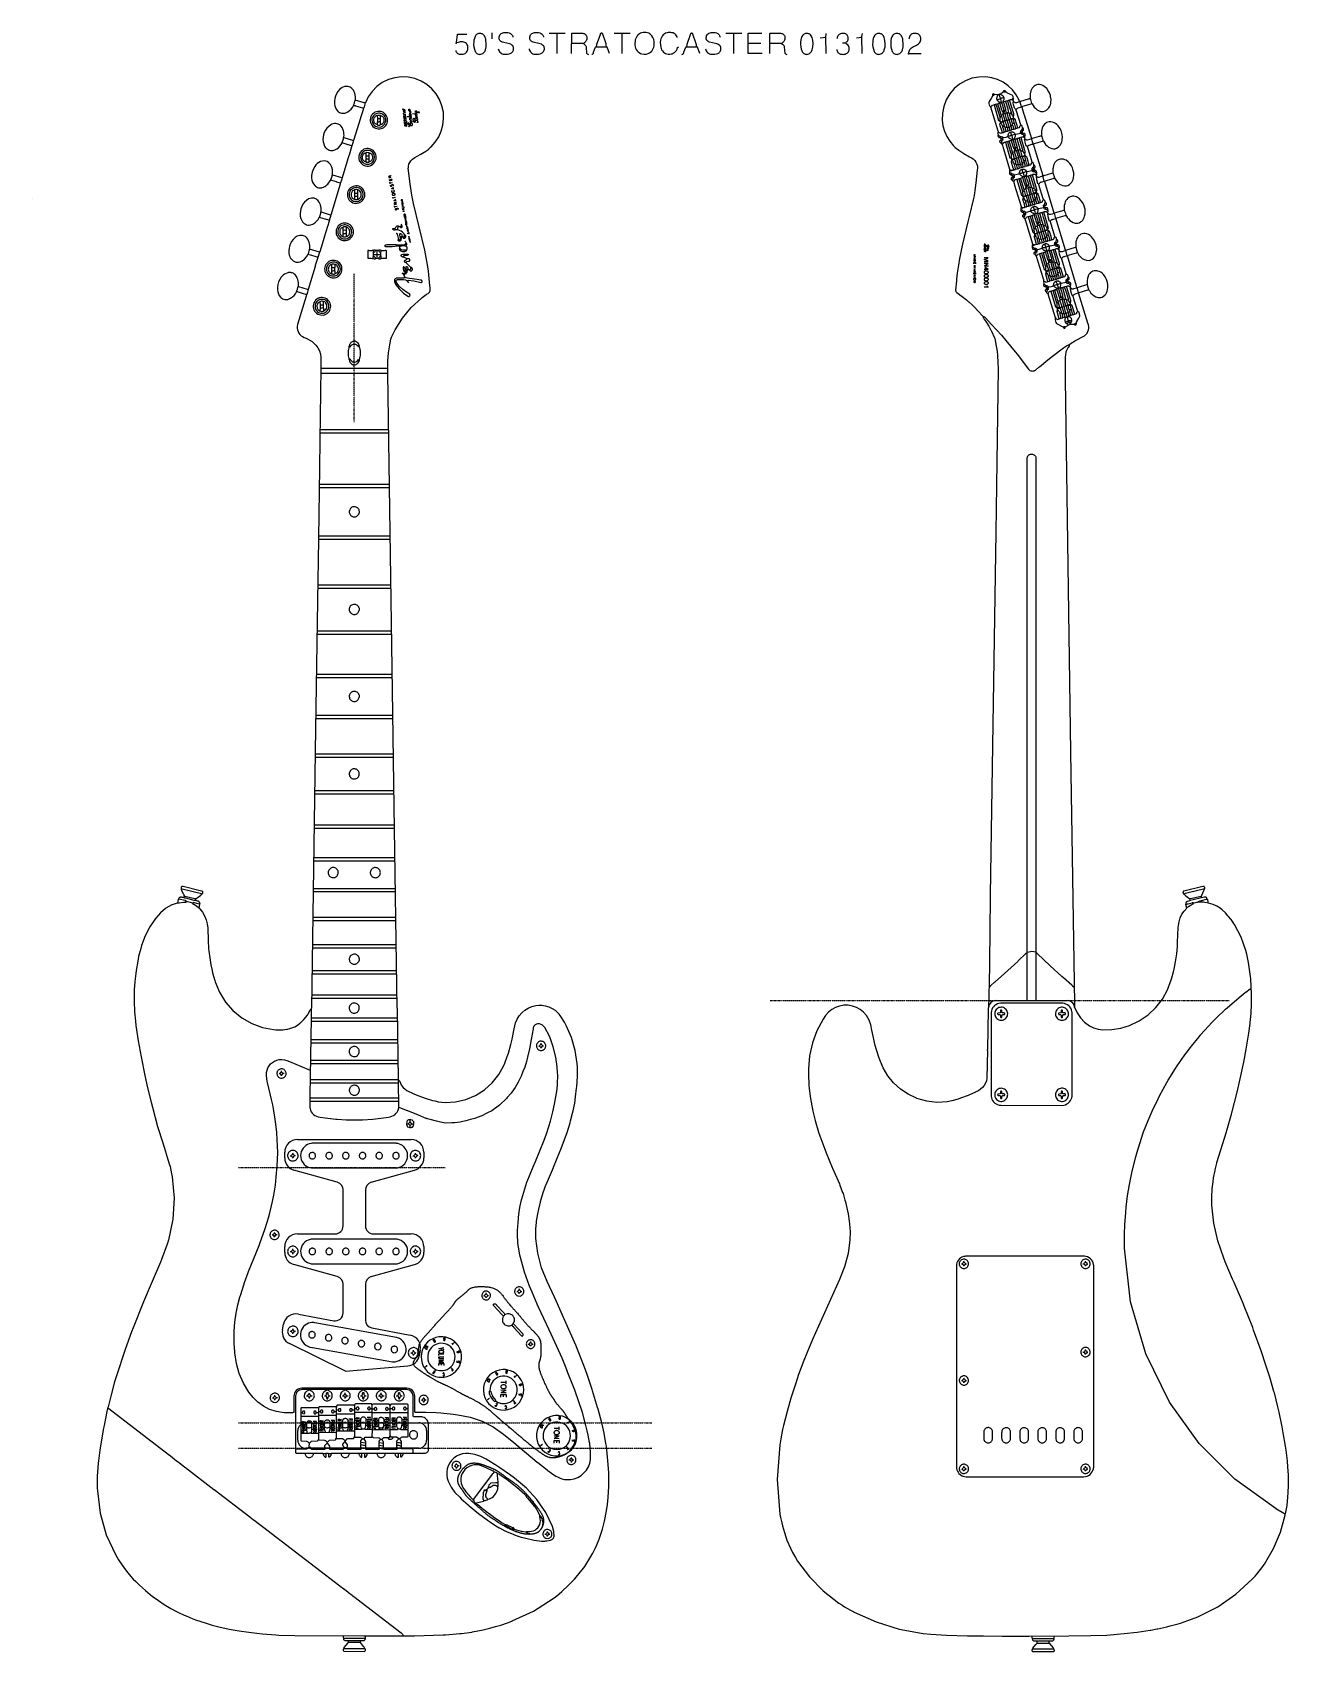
# Model space of a CAD drawing. Extents: x -68 to 722, y 3924 to 4942.
import ezdxf

# ---------------------------------------------------------------- set-up
doc = ezdxf.new("R2010")
doc.units = 0
doc.linetypes.add('$CONSTRUCTION', pattern=[0.3, 0.2, -0.05, 0, -0.05])
doc.layers.get('0').update_dxf_attribs({"linetype": 'CONTINUOUS'})
doc.layers.add('$CONSTRUCTION', color=254, linetype='$CONSTRUCTION')
doc.layers.add('Cavities', color=7, linetype='CONTINUOUS')

# ---------------------------------------------------------------- blocks, each defined once
blk = doc.blocks.new('*G0')
at = {"layer": 'Cavities', "color": 7, "linetype": 'CONTINUOUS'}
for p, q in [((98.993526, 4056.854237), (98.993526, 4062.866978)), ((103.993526, 4067.866978), (174.974624, 4067.866978)), ((179.974624, 4062.866978), (179.974624, 4056.854237)), ((174.974624, 4051.854237), (103.993526, 4051.854237))]:
    blk.add_line(p, q, dxfattribs=at)
for centre, start, end in [((103.993526, 4062.866978), 90, 180), ((174.974624, 4062.866978), 0, 90), ((103.993526, 4056.854237), 180, 270), ((174.974624, 4056.854237), -90, 0)]:
    blk.add_arc(centre, 5, start, end, dxfattribs=at)
blk = doc.blocks.new('*C1')
at = {"layer": 'Cavities', "color": 7, "linetype": 'CONTINUOUS'}
blk.add_lwpolyline([(221.430885, 4152.571027), (221.929947, 4152.406891), (222.402786, 4152.227894), (222.850782, 4152.034816), (223.275315, 4151.828441), (223.677765, 4151.60955), (224.059513, 4151.378926), (224.421938, 4151.137351), (224.766421, 4150.885607), (225.094342, 4150.624476), (225.407081, 4150.354741), (225.706019, 4150.077184), (225.992535, 4149.792587), (226.268009, 4149.501733), (226.533823, 4149.205402), (226.791355, 4148.904379), (227.041987, 4148.599444), (227.287098, 4148.291381), (227.528068, 4147.980971), (228.003109, 4147.35624), (228.239709, 4147.043386), (228.476309, 4146.730728), (228.712909, 4146.41846), (228.94951, 4146.106779), (229.18611, 4145.795881), (229.42271, 4145.48596), (229.659311, 4145.177213), (229.895911, 4144.869835), (230.132512, 4144.564021), (230.369113, 4144.259967), (230.605713, 4143.957868), (230.842314, 4143.657921), (231.078915, 4143.36032), (231.315515, 4143.065262), (231.552116, 4142.772941), (231.788717, 4142.483554), (232.025318, 4142.197295), (232.261919, 4141.914361), (232.73512, 4141.359247), (232.971721, 4141.087361), (233.208322, 4140.818996), (233.444923, 4140.553759), (233.681523, 4140.291259), (233.918124, 4140.031107), (234.154725, 4139.77291), (234.391326, 4139.516277), (234.627927, 4139.260817), (234.864527, 4139.00614), (235.101128, 4138.751854), (235.337729, 4138.497568), (235.574329, 4138.242891), (235.81093, 4137.987431), (236.04753, 4137.730798), (236.284131, 4137.472601), (236.520731, 4137.212449), (236.757332, 4136.949949), (236.993932, 4136.684712), (237.467132, 4136.144461), (237.703732, 4135.868794), (237.940333, 4135.589608), (238.176932, 4135.307293), (238.413532, 4135.02224), (238.650132, 4134.734841), (238.886732, 4134.445486), (239.123332, 4134.154567), (239.359932, 4133.862474), (239.596532, 4133.569599), (239.833131, 4133.276333), (240.069731, 4132.983068), (240.306331, 4132.690193), (240.542931, 4132.3981), (240.779531, 4132.107181), (241.016131, 4131.817826), (241.25273, 4131.530427), (241.48933, 4131.245374), (241.72593, 4130.963059), (242.199131, 4130.408206), (242.435698, 4130.136385), (242.672068, 4129.868476), (242.908044, 4129.604477), (243.143428, 4129.34439), (243.378024, 4129.088214), (243.611634, 4128.835948), (243.844061, 4128.587594), (244.075108, 4128.34315), (244.304578, 4128.102618), (244.532273, 4127.865997), (244.757997, 4127.633287), (244.981551, 4127.404488), (245.20274, 4127.1796), (245.421366, 4126.958623), (245.637231, 4126.741558), (245.850139, 4126.528403), (246.059892, 4126.31916), (246.266293, 4126.113827), (246.668251, 4125.714896), (246.863446, 4125.521264), (247.054698, 4125.331349), (247.242007, 4125.144953), (247.425372, 4124.961881), (247.604794, 4124.781939), (247.780273, 4124.60493), (247.951808, 4124.430658), (248.1194, 4124.258929), (248.283049, 4124.089547), (248.442754, 4123.922315), (248.598516, 4123.75704), (248.750335, 4123.593524), (248.89821, 4123.431573), (249.042142, 4123.27099), (249.182131, 4123.111581), (249.318176, 4122.95315), (249.450278, 4122.795501), (249.578437, 4122.638439), (249.822924, 4122.325292), (249.939253, 4122.168849), (250.051638, 4122.012406), (250.16008, 4121.855963), (250.264579, 4121.69952), (250.365135, 4121.543076), (250.461747, 4121.386633), (250.554416, 4121.23019), (250.643141, 4121.073747), (250.727923, 4120.917304), (250.808762, 4120.760861), (250.885658, 4120.604418), (250.95861, 4120.447975), (251.027619, 4120.291532), (251.092684, 4120.135089), (251.153806, 4119.978646), (251.210985, 4119.822202), (251.264221, 4119.665759), (251.313513, 4119.509316), (251.400267, 4119.19643), (251.437762, 4119.039955), (251.47151, 4118.883283), (251.50171, 4118.726221), (251.528558, 4118.568572), (251.552251, 4118.410141), (251.572986, 4118.250732), (251.590962, 4118.090149), (251.606374, 4117.928198), (251.619419, 4117.764682), (251.630297, 4117.599407), (251.639202, 4117.432175), (251.646333, 4117.262793), (251.651887, 4117.091064), (251.65606, 4116.916792), (251.65905, 4116.739783), (251.661055, 4116.559841), (251.662271, 4116.376769), (251.662895, 4116.190373), (251.663158, 4115.806826), (251.663158, 4115.609381), (251.663158, 4115.408416), (251.663158, 4115.204322), (251.663158, 4114.997491), (251.663158, 4114.788312), (251.663158, 4114.577179), (251.663158, 4114.36448), (251.663158, 4114.150608), (251.663158, 4113.935955), (251.663158, 4113.720909), (251.663158, 4113.505864), (251.663158, 4113.291211), (251.663158, 4113.077339), (251.663158, 4112.86464), (251.663158, 4112.653507), (251.663158, 4112.444328), (251.663158, 4112.237497), (251.663158, 4112.033403), (251.663158, 4111.634993), (251.663125, 4111.441361), (251.662895, 4111.251446), (251.662271, 4111.06505), (251.661055, 4110.881978), (251.65905, 4110.702036), (251.65606, 4110.525027), (251.651887, 4110.350755), (251.646333, 4110.179026), (251.639202, 4110.009644), (251.630297, 4109.842412), (251.619419, 4109.677137), (251.606374, 4109.513621), (251.590962, 4109.35167), (251.572986, 4109.191087), (251.552251, 4109.031678), (251.528558, 4108.873247), (251.50171, 4108.715598), (251.47151, 4108.558536), (251.400267, 4108.245389), (251.358939, 4108.088916), (251.314131, 4107.932265), (251.266308, 4107.775257), (251.215934, 4107.617714), (251.163472, 4107.459458), (251.109386, 4107.30031), (251.05414, 4107.140092), (250.998199, 4106.978625), (250.942026, 4106.815732), (250.886084, 4106.651233), (250.830839, 4106.484951), (250.776754, 4106.316707), (250.724292, 4106.146323), (250.673919, 4105.973621), (250.626097, 4105.798422), (250.581291, 4105.620547), (250.539964, 4105.439819), (250.502581, 4105.256059), (250.441501, 4104.878729), (250.418686, 4104.684759), (250.401391, 4104.486779), (250.389803, 4104.284347), (250.384107, 4104.07702), (250.384489, 4103.864355), (250.391134, 4103.645909), (250.404227, 4103.42124), (250.423954, 4103.189904), (250.450501, 4102.95146), (250.484053, 4102.705465), (250.524795, 4102.451475), (250.572914, 4102.189048), (250.628595, 4101.917741), (250.692023, 4101.637112), (250.763384, 4101.346718), (250.842864, 4101.046116), (250.930647, 4100.734863), (251.02692, 4100.412516), (251.245676, 4099.732773), (251.368402, 4099.374735), (251.499595, 4099.005306), (251.638675, 4098.625513), (251.785061, 4098.236388), (251.938173, 4097.838958), (252.097432, 4097.434253), (252.262258, 4097.023304), (252.432071, 4096.607139), (252.606291, 4096.186787), (252.784338, 4095.763278), (252.965632, 4095.337642), (253.149594, 4094.910907), (253.335644, 4094.484104), (253.523201, 4094.058261), (253.711686, 4093.634409), (253.90052, 4093.213575), (254.089121, 4092.796791), (254.27691, 4092.385085), (254.647735, 4091.581024), (254.829694, 4091.190587), (255.009033, 4090.808495), (255.185682, 4090.434925), (255.35957, 4090.070057), (255.530629, 4089.714069), (255.698788, 4089.367139), (255.863978, 4089.029445), (256.026129, 4088.701166), (256.185173, 4088.382481), (256.341038, 4088.073566), (256.493656, 4087.774602), (256.642957, 4087.485765), (256.788872, 4087.207235), (256.93133, 4086.93919), (257.070263, 4086.681808), (257.2056, 4086.435267), (257.337273, 4086.199746), (257.46521, 4085.975424), (257.709604, 4085.561086), (257.825965, 4085.371268), (257.938579, 4085.1924), (258.047645, 4085.023702), (258.153359, 4084.86439), (258.255918, 4084.713682), (258.35552, 4084.570796), (258.452361, 4084.434951), (258.546639, 4084.305363), (258.638551, 4084.18125), (258.728295, 4084.061831), (258.816066, 4083.946323), (258.902064, 4083.833944), (258.986483, 4083.723911), (259.069523, 4083.615443), (259.15138, 4083.507757), (259.232251, 4083.400071), (259.312333, 4083.291603), (259.391824, 4083.181571), (259.549821, 4082.953684), (259.628753, 4082.834396), (259.70808, 4082.711196), (259.788195, 4082.584086), (259.869494, 4082.453064), (259.95237, 4082.318132), (260.037218, 4082.179288), (260.124432, 4082.036533), (260.214406, 4081.889868), (260.307534, 4081.739291), (260.404212, 4081.584803), (260.504833, 4081.426405), (260.609792, 4081.264095), (260.719483, 4081.097874), (260.8343, 4080.927742), (260.954638, 4080.753699), (261.080891, 4080.575745), (261.213453, 4080.39388), (261.352718, 4080.208104), (261.652938, 4079.824818), (261.814483, 4079.627374), (261.983126, 4079.42641), (262.158079, 4079.222317), (262.338552, 4079.015486), (262.523757, 4078.806309), (262.712905, 4078.595176), (262.905209, 4078.382478), (263.099878, 4078.168607), (263.296124, 4077.953954), (263.493159, 4077.73891), (263.690194, 4077.523866), (263.88644, 4077.309213), (264.081109, 4077.095342), (264.273412, 4076.882644), (264.462561, 4076.671511), (264.647766, 4076.462333), (264.828239, 4076.255501), (265.003192, 4076.051408), (265.33338, 4075.652998), (265.487302, 4075.459302), (265.634125, 4075.268929), (265.77464, 4075.081294), (265.909633, 4074.895811), (266.039895, 4074.711892), (266.166214, 4074.52895), (266.289378, 4074.3464), (266.410175, 4074.163654), (266.529396, 4073.980125), (266.647828, 4073.795228), (266.76626, 4073.608376), (266.885481, 4073.418981), (267.006279, 4073.226457), (267.129443, 4073.030218), (267.255762, 4072.829676), (267.386024, 4072.624246), (267.521018, 4072.413341), (267.661533, 4072.196373), (267.962279, 4071.741904), (268.123825, 4071.503426), (268.292469, 4071.257712), (268.467422, 4071.005349), (268.647896, 4070.746924), (268.833102, 4070.483024), (269.022252, 4070.214235), (269.214556, 4069.941143), (269.409225, 4069.664337), (269.605473, 4069.384401), (269.802508, 4069.101923), (269.999544, 4068.81749), (270.195791, 4068.531687), (270.390461, 4068.245103), (270.582765, 4067.958323), (270.771914, 4067.671934), (270.957119, 4067.386523), (271.137593, 4067.102676), (271.312546, 4066.82098), (271.642735, 4066.266388), (271.796557, 4065.994567), (271.942691, 4065.726658), (272.081332, 4065.462659), (272.212677, 4065.202572), (272.336925, 4064.946396), (272.454272, 4064.69413), (272.564915, 4064.445776), (272.669052, 4064.201332), (272.766879, 4063.9608), (272.858594, 4063.724179), (272.944394, 4063.491469), (273.024476, 4063.26267), (273.099037, 4063.037782), (273.168275, 4062.816805), (273.232387, 4062.59974), (273.291569, 4062.386585), (273.34602, 4062.177342), (273.395936, 4061.972009), (273.482951, 4061.573078), (273.520445, 4061.379479), (273.554193, 4061.189791), (273.584393, 4061.004015), (273.61124, 4060.822149), (273.634933, 4060.644195), (273.655668, 4060.470151), (273.673643, 4060.300019), (273.689054, 4060.133798), (273.7021, 4059.971488), (273.712977, 4059.81309), (273.721882, 4059.658602), (273.729013, 4059.508025), (273.734567, 4059.36136), (273.73874, 4059.218606), (273.74173, 4059.079762), (273.743735, 4058.94483), (273.744951, 4058.813809), (273.745575, 4058.686699), (273.745838, 4058.444212), (273.745805, 4058.32877), (273.745575, 4058.216848), (273.744951, 4058.108055), (273.743735, 4058.002), (273.74173, 4057.898291), (273.73874, 4057.796538), (273.734567, 4057.696349), (273.729013, 4057.597334), (273.721882, 4057.499101), (273.712977, 4057.401258), (273.7021, 4057.303416), (273.689054, 4057.205183), (273.673643, 4057.106168), (273.655668, 4057.005979), (273.634933, 4056.904226), (273.61124, 4056.800517), (273.584393, 4056.694462), (273.554193, 4056.585668), (273.482951, 4056.358305), (273.441546, 4056.239017), (273.396199, 4056.115818), (273.346907, 4055.988708), (273.293673, 4055.857687), (273.236495, 4055.722754), (273.175373, 4055.583911), (273.110309, 4055.441157), (273.041301, 4055.294491), (272.96835, 4055.143915), (272.891455, 4054.989427), (272.810617, 4054.831028), (272.725836, 4054.668718), (272.637112, 4054.502497), (272.544444, 4054.332365), (272.447832, 4054.158322), (272.347278, 4053.980367), (272.24278, 4053.798502), (272.134339, 4053.612725), (271.905626, 4053.229438), (271.785387, 4053.032026), (271.661403, 4052.831289), (271.533869, 4052.627815), (271.402983, 4052.422189), (271.268943, 4052.214999), (271.131945, 4052.006831), (270.992187, 4051.798272), (270.849865, 4051.589908), (270.705177, 4051.382327), (270.558321, 4051.176114), (270.409493, 4050.971857), (270.25889, 4050.770143), (270.10671, 4050.571557), (269.95315, 4050.376686), (269.798406, 4050.186118), (269.642677, 4050.000439), (269.486159, 4049.820235), (269.32905, 4049.646094), (269.013845, 4049.318344), (268.856078, 4049.165746), (268.698113, 4049.02058), (268.539755, 4048.882453), (268.380805, 4048.750975), (268.221066, 4048.625755), (268.060341, 4048.506402), (267.898433, 4048.392524), (267.735146, 4048.283731), (267.57028, 4048.17963), (267.403641, 4048.079833), (267.235029, 4047.983946), (267.064249, 4047.891579), (266.891103, 4047.802341), (266.715394, 4047.715841), (266.536924, 4047.631688), (266.355497, 4047.54949), (266.170916, 4047.468857), (265.982982, 4047.389397), (265.596272, 4047.232432), (265.397166, 4047.154243), (265.194314, 4047.07625), (264.987913, 4046.998647), (264.77816, 4046.921632), (264.565253, 4046.845398), (264.349388, 4046.770143), (264.130763, 4046.69606), (263.909575, 4046.623347), (263.686021, 4046.552198), (263.460298, 4046.482809), (263.232604, 4046.415375), (263.003135, 4046.350093), (262.772088, 4046.287157), (262.539662, 4046.226764), (262.306052, 4046.169108), (262.071457, 4046.114385), (261.836073, 4046.062792), (261.600097, 4046.014522), (261.12716, 4045.92874), (260.890559, 4045.891617), (260.653959, 4045.858601), (260.417359, 4045.829887), (260.180759, 4045.805671), (259.944158, 4045.786148), (259.707558, 4045.771514), (259.470957, 4045.761965), (259.234357, 4045.757695), (258.997756, 4045.758901), (258.761156, 4045.765778), (258.524556, 4045.778522), (258.287955, 4045.797327), (258.051355, 4045.822391), (257.814754, 4045.853908), (257.578154, 4045.892073), (257.341553, 4045.937083), (257.104953, 4045.989133), (256.868353, 4046.048418), (256.395152, 4046.189478), (256.158519, 4046.271578), (255.921689, 4046.361305), (255.684465, 4046.458462), (255.446649, 4046.562856), (255.208045, 4046.674289), (254.968454, 4046.792566), (254.727681, 4046.917493), (254.485528, 4047.048872), (254.241797, 4047.18651), (253.996292, 4047.330209), (253.748815, 4047.479776), (253.499169, 4047.635013), (253.247157, 4047.795726), (252.992582, 4047.961719), (252.735247, 4048.132796), (252.474954, 4048.308763), (252.211506, 4048.489422), (251.944706, 4048.67458), (251.400263, 4049.057606), (251.122191, 4049.255181), (250.839782, 4049.457058), (250.552641, 4049.663629), (250.260374, 4049.875285), (249.962585, 4050.092415), (249.658882, 4050.315413), (249.348869, 4050.544668), (249.032153, 4050.780572), (248.708339, 4051.023517), (248.377032, 4051.273892), (248.037839, 4051.532089), (247.690364, 4051.7985), (247.334214, 4052.073515), (246.968995, 4052.357526), (246.594312, 4052.650923), (246.20977, 4052.954098), (245.814976, 4053.267441), (245.409535, 4053.591345), (244.565134, 4054.272397), (244.125551, 4054.630164), (243.674729, 4054.999077), (243.21326, 4055.378551), (242.741735, 4055.767998), (242.260747, 4056.166831), (241.770886, 4056.574464), (241.272744, 4056.990311), (240.766913, 4057.413784), (240.253984, 4057.844297), (239.734548, 4058.281263), (239.209198, 4058.724096), (238.678524, 4059.172208), (238.143117, 4059.625014), (237.603571, 4060.081927), (237.060475, 4060.54236), (236.514422, 4061.005725), (235.966003, 4061.471438), (235.415809, 4061.93891), (234.312464, 4062.876788), (233.760561, 4063.345987), (233.209644, 4063.814404), (232.660699, 4064.281257), (232.114711, 4064.745763), (231.572666, 4065.20714), (231.035551, 4065.664606), (230.50435, 4066.117379), (229.98005, 4066.564676), (229.463637, 4067.005716), (228.956097, 4067.439715), (228.458415, 4067.865893), (227.971577, 4068.283466), (227.496568, 4068.691652), (227.034376, 4069.08967), (226.585986, 4069.476736), (226.152383, 4069.85207), (225.734553, 4070.214888), (225.333482, 4070.564408), (224.585562, 4071.220427), (224.24029, 4071.525655), (223.913354, 4071.816216), (223.603375, 4072.093089), (223.308972, 4072.35725), (223.028765, 4072.609678), (222.761374, 4072.851351), (222.505418, 4073.083246), (222.259518, 4073.306342), (222.022294, 4073.521615), (221.792364, 4073.730044), (221.56835, 4073.932606), (221.34887, 4074.130279), (221.132545, 4074.324041), (220.917995, 4074.51487), (220.703839, 4074.703743), (220.488697, 4074.891639), (220.271189, 4075.079534), (220.049935, 4075.268408), (219.590668, 4075.652998), (219.350125, 4075.850476), (219.101694, 4076.051669), (218.845378, 4076.256381), (218.581174, 4076.464419), (218.309084, 4076.675585), (218.029107, 4076.889684), (217.741243, 4077.106521), (217.445493, 4077.3259), (217.141856, 4077.547626), (216.830332, 4077.771503), (216.510922, 4077.997335), (216.183625, 4078.224928), (215.848441, 4078.454085), (215.505371, 4078.68461), (215.154413, 4078.916309), (214.79557, 4079.148986), (214.428839, 4079.382446), (214.054221, 4079.616491), (213.281327, 4080.085561), (212.883246, 4080.320161), (212.478462, 4080.55437), (212.068157, 4080.787797), (211.653514, 4081.020051), (211.235717, 4081.25074), (210.815948, 4081.479474), (210.39539, 4081.705861), (209.975227, 4081.92951), (209.556641, 4082.150031), (209.140815, 4082.367031), (208.728933, 4082.580121), (208.322177, 4082.788908), (207.92173, 4082.993002), (207.528776, 4083.192012), (207.144497, 4083.385546), (206.770076, 4083.573213), (206.406697, 4083.754623), (206.055542, 4083.929383), (205.394637, 4084.257394), (205.086827, 4084.410057), (204.793409, 4084.55568), (204.513004, 4084.695045), (204.244233, 4084.828935), (203.985714, 4084.958131), (203.736067, 4085.083416), (203.493913, 4085.205572), (203.257872, 4085.325382), (203.026562, 4085.443627), (202.798604, 4085.56109), (202.572618, 4085.678553), (202.347223, 4085.796798), (202.12104, 4085.916607), (201.892687, 4086.038763), (201.660786, 4086.164048), (201.423956, 4086.293244), (201.180816, 4086.427133), (200.929987, 4086.566498), (200.399739, 4086.864783), (200.117954, 4087.025007), (199.825326, 4087.19227), (199.522838, 4087.365792), (199.211479, 4087.544789), (198.892233, 4087.728479), (198.566085, 4087.91608), (198.234023, 4088.10681), (197.897032, 4088.299887), (197.556097, 4088.494529), (197.212205, 4088.689952), (196.866341, 4088.885375), (196.519492, 4089.080017), (196.172642, 4089.273094), (195.826778, 4089.463824), (195.482886, 4089.651425), (195.141952, 4089.835115), (194.804961, 4090.014112), (194.472899, 4090.187634), (193.827506, 4090.515121), (193.515851, 4090.667784), (193.211295, 4090.813406), (192.913047, 4090.952771), (192.62032, 4091.08666), (192.332326, 4091.215856), (192.048274, 4091.341141), (191.767378, 4091.463297), (191.488847, 4091.583106), (191.211894, 4091.701351), (190.935729, 4091.818814), (190.659564, 4091.936277), (190.382611, 4092.054522), (190.10408, 4092.174332), (189.823184, 4092.296488), (189.539132, 4092.421773), (189.251138, 4092.550969), (188.958411, 4092.684859), (188.660163, 4092.824224), (188.043952, 4093.12251), (187.724673, 4093.282767), (187.398296, 4093.45026), (187.06561, 4093.624401), (186.727403, 4093.804605), (186.384464, 4093.990284), (186.037581, 4094.180852), (185.687544, 4094.375723), (185.335141, 4094.574309), (184.981161, 4094.776023), (184.626391, 4094.98028), (184.271622, 4095.186493), (183.917642, 4095.394074), (183.565238, 4095.602438), (183.215201, 4095.810997), (182.868318, 4096.019165), (182.525379, 4096.226355), (182.187171, 4096.431981), (181.854485, 4096.635455), (181.208828, 4097.033604), (180.897205, 4097.227268), (180.592877, 4097.417413), (180.295254, 4097.604428), (180.003742, 4097.788705), (179.717751, 4097.970636), (179.436689, 4098.150611), (179.159965, 4098.329022), (178.886986, 4098.506259), (178.617163, 4098.682714), (178.349903, 4098.858778), (178.084614, 4099.034842), (177.820706, 4099.211297), (177.557586, 4099.388534), (177.294664, 4099.566945), (177.031347, 4099.74692), (176.767045, 4099.928851), (176.501165, 4100.113128), (176.233116, 4100.300143), (175.688146, 4100.683952), (175.410424, 4100.881433), (175.130454, 4101.082653), (174.849935, 4101.287438), (174.570562, 4101.495615), (174.294033, 4101.707013), (174.022044, 4101.921458), (173.756291, 4102.138776), (173.498472, 4102.358797), (173.250283, 4102.581346), (173.013421, 4102.80625), (172.789582, 4103.033338), (172.580463, 4103.262435), (172.387761, 4103.49337), (172.213173, 4103.725969), (172.058394, 4103.96006), (171.925122, 4104.19547), (171.815054, 4104.432026), (171.729885, 4104.669555), (171.641035, 4105.146841), (171.640076, 4105.386335), (171.666777, 4105.626607), (171.718809, 4105.867979), (171.793842, 4106.110775), (171.889547, 4106.355317), (172.003593, 4106.601928), (172.133651, 4106.850931), (172.277391, 4107.102649), (172.432485, 4107.357405), (172.596601, 4107.615522), (172.76741, 4107.877323), (172.942583, 4108.14313), (173.11979, 4108.413267), (173.296702, 4108.688056), (173.470988, 4108.96782), (173.640319, 4109.252883), (173.802365, 4109.543567), (173.954797, 4109.840194), (174.221498, 4110.452573), (174.331786, 4110.76883), (174.427209, 4111.091481), (174.509505, 4111.420007), (174.580412, 4111.753891), (174.641669, 4112.092614), (174.695013, 4112.435658), (174.742182, 4112.782503), (174.784915, 4113.132632), (174.82495, 4113.485526), (174.864025, 4113.840666), (174.903879, 4114.197535), (174.946249, 4114.555613), (174.992873, 4114.914383), (175.045491, 4115.273325), (175.105839, 4115.631922), (175.175657, 4115.989654), (175.256681, 4116.346004), (175.350652, 4116.700453), (175.584382, 4117.401574), (175.72721, 4117.74739), (175.887487, 4118.090313), (176.064503, 4118.430908), (176.257546, 4118.769738), (176.465906, 4119.107367), (176.688871, 4119.44436), (176.925732, 4119.78128), (177.175777, 4120.118691), (177.438295, 4120.457157), (177.712576, 4120.797243), (177.997909, 4121.139511), (178.293582, 4121.484526), (178.598886, 4121.832851), (178.913108, 4122.185052), (179.235539, 4122.541691), (179.565468, 4122.903332), (179.902183, 4123.270541), (180.244974, 4123.643879), (180.945941, 4124.411203), (181.30278, 4124.806125), (181.663366, 4125.208282), (182.027501, 4125.617088), (182.394987, 4126.031957), (182.765628, 4126.452301), (183.139227, 4126.877533), (183.515586, 4127.307068), (183.894508, 4127.740319), (184.275796, 4128.176699), (184.659253, 4128.61562), (185.044682, 4129.056498), (185.431885, 4129.498744), (185.820666, 4129.941772), (186.210827, 4130.384996), (186.602171, 4130.827829), (186.9945, 4131.269685), (187.387619, 4131.709975), (187.781329, 4132.148115), (188.569734, 4133.015594), (188.963937, 4133.443794), (189.357351, 4133.86769), (189.749188, 4134.286894), (190.138659, 4134.701013), (190.524975, 4135.109657), (190.907347, 4135.512434), (191.284988, 4135.908953), (191.657108, 4136.298823), (192.022919, 4136.681654), (192.381631, 4137.057053), (192.732457, 4137.42463), (193.074608, 4137.783994), (193.407294, 4138.134754), (193.729728, 4138.476518), (194.041121, 4138.808895), (194.340683, 4139.131495), (194.627627, 4139.443925), (194.901163, 4139.745796), (195.404858, 4140.316293), (195.633703, 4140.584268), (195.847563, 4140.8409), (196.047227, 4141.086582), (196.233484, 4141.321703), (196.407122, 4141.546656), (196.56893, 4141.76183), (196.719697, 4141.967618), (196.860211, 4142.164411), (196.99126, 4142.352599), (197.113635, 4142.532574), (197.228123, 4142.704727), (197.335513, 4142.869449), (197.436593, 4143.02713), (197.532153, 4143.178163), (197.622981, 4143.322938), (197.709866, 4143.461847), (197.793595, 4143.59528), (197.874959, 4143.723628), (198.033744, 4143.966636), (198.11271, 4144.082111), (198.192267, 4144.194261), (198.273006, 4144.303673), (198.355521, 4144.410935), (198.440401, 4144.516632), (198.52824, 4144.621351), (198.619627, 4144.725679), (198.715154, 4144.830202), (198.815414, 4144.935508), (198.920997, 4145.042183), (199.032495, 4145.150813), (199.1505, 4145.261986), (199.275603, 4145.376287), (199.408395, 4145.494304), (199.549468, 4145.616623), (199.699414, 4145.743832), (199.858824, 4145.876515), (200.028289, 4146.015261), (200.399752, 4146.313286), (200.602637, 4146.473544), (200.816169, 4146.641036), (201.039165, 4146.815178), (201.270442, 4146.995381), (201.508816, 4147.181061), (201.753106, 4147.371629), (202.002128, 4147.566499), (202.254699, 4147.765085), (202.509635, 4147.9668), (202.765755, 4148.171057), (203.021875, 4148.377269), (203.276811, 4148.584851), (203.529382, 4148.793214), (203.778403, 4149.001773), (204.022693, 4149.209941), (204.261067, 4149.417132), (204.492344, 4149.622757), (204.715339, 4149.826232), (205.131755, 4150.224381), (205.323401, 4150.417947), (205.505582, 4150.607407), (205.680666, 4150.792564), (205.851018, 4150.973224), (206.019004, 4151.14919), (206.186989, 4151.320268), (206.357341, 4151.48626), (206.532425, 4151.646973), (206.714607, 4151.802211), (206.906252, 4151.951777), (207.109728, 4152.095477), (207.3274, 4152.233114), (207.561634, 4152.364494), (207.814796, 4152.48942), (208.089252, 4152.607698), (208.387368, 4152.719131), (208.711511, 4152.823524), (209.064045, 4152.920682), (209.863754, 4153.092508), (210.31474, 4153.166753), (210.798062, 4153.232785), (211.310565, 4153.290213), (211.849094, 4153.338645), (212.410494, 4153.377691), (212.991611, 4153.406959), (213.58929, 4153.426058), (214.200377, 4153.434597), (214.821716, 4153.432185), (215.450153, 4153.418431), (216.082533, 4153.392943), (216.715702, 4153.355332), (217.346505, 4153.305204), (217.971788, 4153.24217), (218.588395, 4153.165839), (219.193172, 4153.075819), (219.782964, 4152.971718), (220.354616, 4152.853147), (221.430885, 4152.571027)], close=True, dxfattribs=at)
blk = doc.blocks.new('*C2')
at = {"layer": 'Cavities', "color": 7, "linetype": 'CONTINUOUS'}
blk.add_lwpolyline([(231.140379, 4032.728383), (231.397708, 4032.546502), (231.652786, 4032.36754), (231.905863, 4032.191081), (232.157188, 4032.016706), (232.407012, 4031.843999), (232.655584, 4031.672543), (232.903156, 4031.501921), (233.149978, 4031.331716), (233.396299, 4031.161511), (233.64237, 4030.99089), (233.88844, 4030.819434), (234.134761, 4030.646727), (234.381583, 4030.472352), (234.629155, 4030.295892), (234.877727, 4030.11693), (235.127551, 4029.935049), (235.378876, 4029.749833), (235.631953, 4029.560863), (236.14436, 4029.169996), (236.40413, 4028.967335), (236.666276, 4028.75967), (236.930673, 4028.547), (237.197198, 4028.329327), (237.465724, 4028.10665), (237.736127, 4027.878969), (238.008281, 4027.646284), (238.282061, 4027.408595), (238.557343, 4027.165901), (238.834, 4026.918204), (239.111909, 4026.665503), (239.390944, 4026.407798), (239.670979, 4026.145089), (239.95189, 4025.877376), (240.233551, 4025.604659), (240.515839, 4025.326938), (240.798626, 4025.044213), (241.081789, 4024.756484), (241.64874, 4024.166014), (241.93225, 4023.863371), (242.215469, 4023.556307), (242.498103, 4023.245407), (242.779862, 4022.931254), (243.060454, 4022.614433), (243.339585, 4022.295526), (243.616966, 4021.975118), (243.892303, 4021.653793), (244.165305, 4021.332134), (244.43568, 4021.010726), (244.703136, 4020.690151), (244.967381, 4020.370995), (245.228123, 4020.05384), (245.48507, 4019.73927), (245.737931, 4019.427869), (245.986414, 4019.120222), (246.230226, 4018.816911), (246.469075, 4018.518521), (246.930721, 4017.938837), (247.153036, 4017.658531), (247.369848, 4017.384396), (247.581488, 4017.115933), (247.788292, 4016.85264), (247.990592, 4016.594017), (248.188722, 4016.339565), (248.383015, 4016.088782), (248.573806, 4015.841168), (248.761427, 4015.596223), (248.946213, 4015.353447), (249.128497, 4015.112338), (249.308613, 4014.872397), (249.486893, 4014.633124), (249.663673, 4014.394017), (249.839285, 4014.154576), (250.014063, 4013.914302), (250.18834, 4013.672693), (250.362451, 4013.429249), (250.711507, 4012.934856), (250.886938, 4012.682996), (251.062453, 4012.427841), (251.2373, 4012.169434), (251.41073, 4011.907816), (251.581991, 4011.643029), (251.750333, 4011.375115), (251.915006, 4011.104114), (252.075258, 4010.83007), (252.23034, 4010.553023), (252.3795, 4010.273016), (252.521989, 4009.990089), (252.657055, 4009.704285), (252.783947, 4009.415646), (252.901916, 4009.124213), (253.01021, 4008.830027), (253.10808, 4008.533131), (253.194774, 4008.233567), (253.269542, 4007.931375), (253.380297, 4007.319277), (253.414991, 4007.009544), (253.436007, 4006.697893), (253.443847, 4006.384908), (253.43901, 4006.071173), (253.421996, 4005.75727), (253.393307, 4005.443784), (253.353442, 4005.1313), (253.302901, 4004.8204), (253.242186, 4004.511668), (253.171797, 4004.205688), (253.092234, 4003.903045), (253.003997, 4003.604321), (252.907587, 4003.310101), (252.803504, 4003.020968), (252.692249, 4002.737506), (252.574322, 4002.4603), (252.450223, 4002.189932), (252.320453, 4001.926986), (252.045901, 4001.425699), (251.902009, 4001.188406), (251.75378, 4000.960162), (251.601047, 4000.740841), (251.443644, 4000.53032), (251.281404, 4000.328471), (251.11416, 4000.135172), (250.941745, 3999.950296), (250.763992, 3999.773718), (250.580735, 3999.605313), (250.391807, 3999.444956), (250.197041, 3999.292522), (249.99627, 3999.147886), (249.789328, 3999.010923), (249.576047, 3998.881508), (249.356261, 3998.759515), (249.129803, 3998.644819), (248.896507, 3998.537296), (248.656204, 3998.43682), (248.153916, 3998.25651), (247.891686, 3998.17644), (247.622326, 3998.102999), (247.346211, 3998.036147), (247.063715, 3997.975843), (246.775215, 3997.922043), (246.481085, 3997.874706), (246.181701, 3997.833792), (245.877438, 3997.799258), (245.568671, 3997.771062), (245.255777, 3997.749162), (244.939129, 3997.733518), (244.619103, 3997.724087), (244.296076, 3997.720827), (243.970421, 3997.723697), (243.642514, 3997.732656), (243.312731, 3997.747661), (242.981446, 3997.768671), (242.649036, 3997.795644), (241.982339, 3997.867312), (241.648712, 3997.911924), (241.314919, 3997.962332), (240.980792, 3998.018494), (240.646165, 3998.08037), (240.31087, 3998.147917), (239.974741, 3998.221093), (239.637612, 3998.299857), (239.299315, 3998.384167), (238.959684, 3998.473982), (238.618551, 3998.569259), (238.275751, 3998.669957), (237.931115, 3998.776035), (237.584478, 3998.88745), (237.235673, 3999.004161), (236.884532, 3999.126126), (236.53089, 3999.253304), (236.174579, 3999.385652), (235.815432, 3999.523129), (235.087964, 3999.813305), (234.719448, 3999.965865), (234.348259, 4000.123063), (233.975062, 4000.284532), (233.600519, 4000.449907), (233.225294, 4000.61882), (232.85005, 4000.790906), (232.475451, 4000.965797), (232.102161, 4001.143129), (231.730842, 4001.322533), (231.362159, 4001.503645), (230.996775, 4001.686098), (230.635353, 4001.869525), (230.278557, 4002.053561), (229.927051, 4002.237838), (229.581497, 4002.421991), (229.242559, 4002.605653), (228.910901, 4002.788457), (228.587187, 4002.970039), (227.966242, 4003.328066), (227.670163, 4003.503829), (227.383631, 4003.677196), (227.106259, 4003.848096), (226.83766, 4004.016455), (226.577447, 4004.182202), (226.325233, 4004.345263), (226.080631, 4004.505567), (225.843255, 4004.663039), (225.612717, 4004.817609), (225.388631, 4004.969203), (225.17061, 4005.117748), (224.958266, 4005.263172), (224.751213, 4005.405403), (224.549063, 4005.544368), (224.351431, 4005.679993), (224.157929, 4005.812207), (223.96817, 4005.940938), (223.781767, 4006.066111), (223.417483, 4006.305498), (223.238818, 4006.419682), (223.061906, 4006.530714), (222.886302, 4006.639217), (222.711564, 4006.745813), (222.537249, 4006.851125), (222.362912, 4006.955776), (222.188111, 4007.060389), (222.012403, 4007.165585), (221.835344, 4007.271988), (221.65649, 4007.38022), (221.4754, 4007.490903), (221.291628, 4007.604662), (221.104733, 4007.722117), (220.91427, 4007.843892), (220.719797, 4007.970609), (220.52087, 4008.102891), (220.317046, 4008.24136), (220.107881, 4008.38664), (219.671757, 4008.70012), (219.444029, 4008.869404), (219.209901, 4009.04701), (218.96964, 4009.232586), (218.723517, 4009.425777), (218.471799, 4009.626227), (218.214756, 4009.833583), (217.952657, 4010.047491), (217.685772, 4010.267595), (217.414368, 4010.493542), (217.138716, 4010.724977), (216.859085, 4010.961545), (216.575742, 4011.202892), (216.288959, 4011.448663), (215.999002, 4011.698504), (215.706143, 4011.952061), (215.410649, 4012.208979), (215.11279, 4012.468904), (214.812835, 4012.731481), (214.207712, 4013.263173), (213.903106, 4013.531578), (213.597616, 4013.801204), (213.291647, 4014.071686), (212.985605, 4014.342657), (212.679895, 4014.613749), (212.374922, 4014.884597), (212.071092, 4015.154833), (211.768809, 4015.424092), (211.468479, 4015.692005), (211.170507, 4015.958207), (210.875298, 4016.22233), (210.583258, 4016.484009), (210.294792, 4016.742875), (210.010304, 4016.998564), (209.730201, 4017.250707), (209.454887, 4017.498939), (209.184767, 4017.742892), (208.920248, 4017.9822), (208.409629, 4018.445413), (208.164258, 4018.668689), (207.925617, 4018.886477), (207.693617, 4019.099032), (207.468175, 4019.306613), (207.249202, 4019.509475), (207.036612, 4019.707875), (206.830319, 4019.902071), (206.630237, 4020.092318), (206.436279, 4020.278875), (206.248359, 4020.461996), (206.06639, 4020.64194), (205.890286, 4020.818962), (205.719961, 4020.99332), (205.555327, 4021.165271), (205.3963, 4021.33507), (205.242791, 4021.502975), (205.094716, 4021.669243), (204.951986, 4021.83413), (204.682221, 4022.160789), (204.554985, 4022.323004), (204.432581, 4022.484444), (204.314756, 4022.644943), (204.201255, 4022.804336), (204.091823, 4022.962459), (203.986207, 4023.119147), (203.884152, 4023.274233), (203.785403, 4023.427554), (203.689707, 4023.578944), (203.596809, 4023.728239), (203.506454, 4023.875273), (203.418389, 4024.01988), (203.332358, 4024.161897), (203.248108, 4024.301159), (203.165383, 4024.437499), (203.083931, 4024.570753), (203.003496, 4024.700757), (202.923824, 4024.827344), (202.765751, 4025.069611), (202.686885, 4025.185053), (202.608018, 4025.296975), (202.529151, 4025.405768), (202.450284, 4025.511823), (202.371417, 4025.615532), (202.29255, 4025.717285), (202.213683, 4025.817474), (202.134816, 4025.916489), (202.055949, 4026.014723), (201.977082, 4026.112565), (201.898215, 4026.210407), (201.819348, 4026.308641), (201.740481, 4026.407656), (201.661614, 4026.507846), (201.582747, 4026.609599), (201.50388, 4026.713308), (201.425013, 4026.819364), (201.346146, 4026.928158), (201.188413, 4027.155523), (201.109579, 4027.274746), (201.030942, 4027.39749), (200.9527, 4027.523362), (200.875049, 4027.651972), (200.798187, 4027.782929), (200.722311, 4027.915841), (200.647618, 4028.050318), (200.574305, 4028.185968), (200.50257, 4028.3224), (200.432609, 4028.459224), (200.36462, 4028.596048), (200.298799, 4028.73248), (200.235345, 4028.86813), (200.174454, 4029.002607), (200.116323, 4029.135519), (200.061149, 4029.266476), (200.009131, 4029.395086), (199.960464, 4029.520958), (199.873974, 4029.762925), (199.83648, 4029.878368), (199.802732, 4029.99029), (199.772532, 4030.099084), (199.745685, 4030.20514), (199.721992, 4030.308849), (199.701257, 4030.410602), (199.683282, 4030.510792), (199.667871, 4030.609807), (199.654825, 4030.708041), (199.643948, 4030.805883), (199.635043, 4030.903725), (199.627912, 4031.001959), (199.622358, 4031.100974), (199.618185, 4031.201163), (199.615195, 4031.302916), (199.61319, 4031.406625), (199.611974, 4031.51268), (199.61135, 4031.621473), (199.611087, 4031.848837), (199.611153, 4031.968125), (199.611613, 4032.091324), (199.612862, 4032.218434), (199.615293, 4032.349455), (199.619302, 4032.484387), (199.625283, 4032.62323), (199.63363, 4032.765985), (199.644737, 4032.91265), (199.658999, 4033.063227), (199.676809, 4033.217714), (199.698563, 4033.376113), (199.724655, 4033.538422), (199.755479, 4033.704643), (199.791429, 4033.874775), (199.8329, 4034.048818), (199.880285, 4034.226772), (199.933981, 4034.408637), (199.994379, 4034.594413), (200.136865, 4034.977699), (200.219631, 4035.175149), (200.310019, 4035.376158), (200.407763, 4035.580373), (200.512598, 4035.787442), (200.62426, 4035.997011), (200.742483, 4036.208729), (200.867002, 4036.422242), (200.997552, 4036.637199), (201.133869, 4036.853246), (201.275686, 4037.070032), (201.42274, 4037.287203), (201.574764, 4037.504407), (201.731494, 4037.721291), (201.892664, 4037.937503), (202.05801, 4038.152691), (202.227267, 4038.366501), (202.400169, 4038.578581), (202.576451, 4038.78858), (202.938097, 4039.200919), (203.12299, 4039.402561), (203.310566, 4039.600749), (203.500923, 4039.795168), (203.694158, 4039.985504), (203.890369, 4040.171443), (204.089655, 4040.35267), (204.292112, 4040.52887), (204.497838, 4040.69973), (204.706931, 4040.864936), (204.919489, 4041.024172), (205.13561, 4041.177124), (205.355391, 4041.323478), (205.578931, 4041.46292), (205.806326, 4041.595136), (206.037675, 4041.71981), (206.273075, 4041.836629), (206.512625, 4041.945278), (206.756421, 4042.045443), (207.257146, 4042.219063), (207.514208, 4042.291979), (207.775542, 4042.355688), (208.040879, 4042.410413), (208.30995, 4042.456374), (208.582486, 4042.493792), (208.858219, 4042.522889), (209.136879, 4042.543886), (209.418199, 4042.557003), (209.70191, 4042.562463), (209.987742, 4042.560486), (210.275427, 4042.551293), (210.564697, 4042.535106), (210.855282, 4042.512146), (211.146914, 4042.482633), (211.439325, 4042.446789), (211.732245, 4042.404836), (212.025406, 4042.356994), (212.318539, 4042.303485), (212.903646, 4042.180348), (213.195093, 4042.111189), (213.485498, 4042.037401), (213.774652, 4041.95936), (214.062346, 4041.87744), (214.348372, 4041.792018), (214.632522, 4041.703469), (214.914586, 4041.612167), (215.194358, 4041.518488), (215.471627, 4041.422808), (215.746186, 4041.325501), (216.017825, 4041.226943), (216.286338, 4041.12751), (216.551514, 4041.027576), (216.813146, 4040.927518), (217.071024, 4040.827709), (217.324942, 4040.728526), (217.574689, 4040.630344), (217.820058, 4040.533537), (218.296826, 4040.345554), (218.527878, 4040.255031), (218.754134, 4040.166801), (218.975804, 4040.080656), (219.193095, 4039.996388), (219.406216, 4039.913787), (219.615375, 4039.832646), (219.820782, 4039.752756), (220.022644, 4039.673909), (220.22117, 4039.595895), (220.416568, 4039.518507), (220.609048, 4039.441537), (220.798817, 4039.364774), (220.986084, 4039.288012), (221.171057, 4039.211041), (221.353946, 4039.133653), (221.534958, 4039.055639), (221.714302, 4038.976792), (221.892187, 4038.896902), (222.244411, 4038.73316), (222.419189, 4038.648892), (222.593467, 4038.562747), (222.767578, 4038.474517), (222.941855, 4038.383994), (223.116633, 4038.290968), (223.292245, 4038.195233), (223.469025, 4038.096578), (223.647305, 4037.994795), (223.827421, 4037.889677), (224.009705, 4037.781014), (224.194491, 4037.668598), (224.382112, 4037.552221), (224.572903, 4037.431674), (224.767196, 4037.306748), (224.965326, 4037.177235), (225.167626, 4037.042927), (225.37443, 4036.903615), (225.58607, 4036.75909), (226.025198, 4036.453569), (226.253226, 4036.292267), (226.486676, 4036.125586), (226.725129, 4035.953984), (226.96817, 4035.777921), (227.215381, 4035.597854), (227.466344, 4035.414242), (227.720644, 4035.227545), (227.977862, 4035.038221), (228.237583, 4034.846728), (228.499388, 4034.653526), (228.762862, 4034.459073), (229.027586, 4034.263827), (229.293145, 4034.068248), (229.55912, 4033.872794), (229.825096, 4033.677923), (230.090655, 4033.484096), (230.355379, 4033.291769), (230.618853, 4033.101402), (231.140379, 4032.728383)], close=True, dxfattribs=at)

msp = doc.modelspace()

# ---------------------------------------------------------------- linework, layer by layer
at = {"layer": '$CONSTRUCTION'}
for p, q in [((134.503794, 4696.63623), (134.503794, 4790.043945)), ((395.760406, 4333.144768), (684.139954, 4333.144768)), ((61.838997, 4228.155533), (191.608917, 4228.155533)), ((61.839016, 4067.866978), (321.378693, 4067.866978)), ((61.839016, 4051.854237), (321.378693, 4051.854237))]:
    msp.add_line(p, q, dxfattribs=at)
at = {"color": 7, "linetype": 'CONTINUOUS'}
for p, q in [((221.079622, 4937.519535), (221.079622, 4941.186878)), ((262.031778, 4928.351178), (262.031778, 4941.012243)), ((302.809299, 4928.351178), (302.809299, 4941.012243)), ((373.012995, 4928.351178), (373.012995, 4941.012243)), ((381.919435, 4934.812687), (389.952693, 4934.812687)), ((165.2834, 4892.900197), (165.370718, 4893.074832)), ((166.069262, 4891.241161), (166.331216, 4891.241161)), ((169.736619, 4892.725562), (168.776121, 4892.812879)), ((169.736619, 4891.503114), (168.950757, 4891.677749)), ((170.522482, 4886.875277), (169.561983, 4886.962594)), ((173.753249, 4890.193349), (171.04639, 4890.367984)), ((172.705432, 4886.264053), (172.705432, 4886.962594)), ((541.100205, 4889.75676), (542.148021, 4889.931396)), ((542.148021, 4885.740147), (543.457792, 4886.0021)), ((544.592926, 4886.438688), (543.457792, 4890.629937)), ((545.815379, 4886.875277), (547.125149, 4887.13723)), ((546.950513, 4890.804572), (547.212467, 4890.804572)), ((548.784192, 4889.232854), (548.696874, 4889.407489)), ((166.331216, 4882.858663), (166.418534, 4883.033298)), ((545.291471, 4879.715226), (544.85488, 4881.898168)), ((545.902697, 4882.160121), (547.125149, 4882.422075)), ((561.008716, 4871.420046), (560.048218, 4874.912753)), ((541.274841, 4873.341035), (540.750933, 4873.777623)), ((548.260284, 4866.268302), (549.3081, 4866.530255)), ((553.412047, 4867.054162), (554.372546, 4867.054162)), ((549.220782, 4859.020934), (550.18128, 4859.020934)), ((549.3081, 4862.339006), (550.61787, 4862.60096)), ((550.530552, 4862.688277), (551.840323, 4862.95023)), ((552.451549, 4856.314086), (552.014959, 4858.497028)), ((552.975457, 4863.474136), (554.285228, 4863.736089)), ((553.062775, 4858.758981), (554.285228, 4859.020934)), ((562.056533, 4853.869191), (562.056533, 4854.829685)), ((156.988187, 4846.447187), (156.813551, 4847.320364)), ((156.900869, 4846.971094), (158.472593, 4847.233047)), ((157.075505, 4850.463801), (156.988187, 4851.162343)), ((158.821866, 4843.303751), (158.734547, 4843.827657)), ((548.43492, 4849.939895), (547.911012, 4850.376483)), ((556.642815, 4851.24966), (556.642815, 4851.424296)), ((560.572126, 4843.653021), (561.532624, 4843.653021)), ((-67.768425, 4837.104195), (-67.593789, 4837.104195)), ((158.909184, 4837.104195), (158.734547, 4837.977372)), ((158.821866, 4837.628101), (160.39359, 4837.890054)), ((160.306272, 4835.79443), (160.218954, 4836.318336)), ((160.480908, 4833.786123), (160.39359, 4834.484664)), ((555.420362, 4842.867162), (556.468179, 4843.129115)), ((556.380861, 4835.619794), (557.341359, 4835.619794)), ((556.468179, 4838.937866), (557.777949, 4839.199819)), ((557.690631, 4839.287137), (559.000401, 4839.54909)), ((560.222854, 4835.270523), (559.000401, 4839.723726)), ((560.135536, 4840.072996), (561.445306, 4840.334949)), ((560.222854, 4835.357841), (561.445306, 4835.619794)), ((159.957, 4831.603181), (159.782364, 4832.476357)), ((159.869682, 4832.127087), (161.441406, 4832.38904)), ((165.2834, 4828.896332), (165.196082, 4829.420238)), ((165.2834, 4829.158285), (165.981944, 4829.245603)), ((165.545354, 4830.031462), (165.458036, 4830.642686)), ((166.331216, 4824.006542), (167.117078, 4824.09386)), ((554.721818, 4828.372426), (554.721818, 4829.332921)), ((555.594998, 4826.538755), (555.07109, 4826.975343)), ((569.129293, 4830.468051), (569.129293, 4831.428545)), ((167.117078, 4820.077246), (167.815623, 4820.251881)), ((167.291715, 4819.378704), (167.990259, 4819.466022)), ((167.466351, 4820.601152), (167.379033, 4821.212376)), ((167.553669, 4819.378704), (167.466351, 4820.077246)), ((168.514167, 4813.179149), (169.212711, 4813.353784)), ((168.950757, 4812.480607), (168.863439, 4813.179149)), ((562.580441, 4819.466022), (563.628257, 4819.727975)), ((563.628257, 4815.536726), (564.938028, 4815.798679)), ((564.85071, 4815.885997), (566.16048, 4816.14795)), ((567.382932, 4811.869383), (566.16048, 4816.322585)), ((567.295614, 4816.671856), (568.605385, 4816.933809)), ((567.732205, 4820.251881), (568.692703, 4820.251881)), ((112.630627, 4803.486885), (106.431047, 4805.320557)), ((163.100449, 4810.4723), (162.925813, 4811.25816)), ((163.624357, 4811.694748), (163.798993, 4811.694748)), ((164.060947, 4807.328864), (164.060947, 4808.114723)), ((165.2834, 4807.416181), (165.2834, 4808.20204)), ((167.117078, 4807.066911), (167.204396, 4808.027405)), ((167.204396, 4804.709333), (167.204396, 4804.883968)), ((168.688803, 4812.480607), (169.387347, 4812.567925)), ((168.863439, 4811.520113), (168.776121, 4812.044019)), ((168.863439, 4811.782066), (169.561983, 4811.869383)), ((168.950757, 4811.083524), (169.736619, 4811.170842)), ((530.272769, 4807.85277), (531.320586, 4807.85277)), ((531.320586, 4806.71764), (530.272769, 4806.804957)), ((530.272769, 4806.455687), (530.971314, 4806.71764)), ((530.272769, 4806.193734), (531.320586, 4806.193734)), ((530.883995, 4806.193734), (530.534723, 4806.455687)), ((530.796677, 4804.010791), (530.796677, 4804.44738)), ((530.883995, 4804.796651), (530.883995, 4805.145921)), ((532.01913, 4805.495192), (533.066946, 4805.495192)), ((532.01913, 4804.098109), (532.01913, 4804.44738)), ((532.368402, 4804.709333), (532.368402, 4805.058604)), ((532.543038, 4805.844463), (532.543038, 4806.368369)), ((532.630356, 4806.71764), (532.630356, 4807.154228)), ((561.881896, 4804.971286), (561.881896, 4805.931781)), ((563.540939, 4812.218654), (564.501437, 4812.218654)), ((567.382932, 4811.956701), (568.605385, 4812.218654)), ((576.289372, 4807.066911), (576.289372, 4808.027405)), ((582.401634, 4801.216625), (581.528453, 4804.622015)), ((146.510023, 4802.002485), (151.225197, 4802.002485)), ((166.680488, 4801.303943), (166.680488, 4802.089802)), ((523.811235, 4795.01707), (524.771733, 4795.01707)), ((524.335143, 4796.239517), (524.335143, 4797.025377)), ((532.89231, 4799.819543), (530.360087, 4799.90686)), ((569.740519, 4796.064882), (570.788336, 4796.326835)), ((572.010788, 4792.484857), (573.320559, 4792.74681)), ((574.543011, 4788.468243), (573.320559, 4792.921445)), ((574.892283, 4796.850741), (575.852781, 4796.850741)), ((577.424506, 4795.540976), (577.337188, 4795.715611)), ((524.771733, 4788.293608), (523.811235, 4789.079467)), ((523.811235, 4788.20629), (524.247825, 4788.642879)), ((523.811235, 4787.682384), (524.771733, 4787.682384)), ((524.335143, 4789.690691), (524.335143, 4790.47655)), ((569.041975, 4781.570146), (569.041975, 4782.53064)), ((570.701018, 4788.817514), (571.661516, 4788.817514)), ((570.788336, 4792.135586), (572.098106, 4792.397539)), ((574.543011, 4788.555561), (575.765463, 4788.817514)), ((575.765463, 4789.079467), (576.81328, 4789.603373)), ((583.44945, 4783.66577), (583.44945, 4784.626265)), ((532.45572, 4781.744781), (532.45572, 4782.268687)), ((578.55964, 4775.457908), (579.782093, 4775.457908)), ((582.052362, 4773.449601), (583.01286, 4773.449601)), ((584.584585, 4772.139836), (584.497266, 4772.314471)), ((529.574225, 4762.796843), (529.836179, 4762.884161)), ((577.861096, 4765.241738), (578.908913, 4765.241738)), ((577.948414, 4768.734446), (579.258185, 4768.996399)), ((579.170867, 4769.083717), (580.480637, 4769.34567)), ((581.70309, 4765.067103), (580.480637, 4769.520305)), ((581.091863, 4762.622208), (580.655273, 4764.80515)), ((581.70309, 4765.154421), (582.925542, 4765.416374)), ((583.187496, 4760.26463), (581.790408, 4765.154421)), ((582.401634, 4762.971479), (583.624086, 4763.058796)), ((583.624086, 4744.896717), (583.44945, 4744.984035)), ((113.503807, 4730.489299), (155.50378, 4730.489299)), ((113.503807, 4727.43318), (155.50378, 4727.43318)), ((112.979899, 4691.982199), (156.027689, 4691.982199)), ((112.892581, 4689.886574), (156.027689, 4689.886574)), ((112.455991, 4657.57903), (156.551597, 4657.57903)), ((112.455991, 4655.483406), (156.551597, 4655.483406)), ((111.932083, 4625.096851), (156.988187, 4625.096851)), ((111.932083, 4623.001226), (157.075505, 4623.001226)), ((111.495493, 4594.448342), (157.512095, 4594.448342)), ((111.495493, 4592.352718), (157.512095, 4592.352718)), ((111.058903, 4565.45887), (157.948685, 4565.45887)), ((111.058903, 4563.450564), (157.948685, 4563.450564)), ((110.622312, 4538.215752), (158.297957, 4538.215752)), ((110.622312, 4536.120127), (158.385275, 4536.120127)), ((110.27304, 4512.457034), (158.734547, 4512.457034)), ((110.27304, 4510.36141), (158.734547, 4510.36141)), ((109.923768, 4488.0954), (159.08382, 4488.0954)), ((109.923768, 4486.087093), (159.08382, 4486.087093)), ((109.574496, 4465.130848), (159.433092, 4465.130848)), ((109.574496, 4463.122541), (159.433092, 4463.122541)), ((109.225224, 4443.476061), (159.695046, 4443.476061)), ((109.225224, 4441.380437), (159.782364, 4441.380437)), ((108.875952, 4420.948098), (160.044318, 4420.948098)), ((108.96327, 4422.956405), (160.044318, 4422.956405)), ((34.830262, 4395.97524), (35.004898, 4397.285005)), ((108.613998, 4403.659196), (160.306272, 4403.659196)), ((108.613998, 4401.650889), (160.39359, 4401.650889)), ((659.678091, 4395.97524), (659.590773, 4397.197687)), ((108.352044, 4385.497117), (160.568226, 4385.497117)), ((108.352044, 4383.401493), (160.655544, 4383.401493)), ((108.09009, 4368.295533), (160.83018, 4368.295533)), ((108.09009, 4366.199908), (160.917498, 4366.199908)), ((107.828135, 4349.958819), (161.092134, 4349.958819)), ((107.915453, 4352.054443), (161.092134, 4352.054443)), ((107.653499, 4336.68653), (161.354088, 4336.68653)), ((107.653499, 4334.678223), (161.354088, 4334.678223)), ((107.391545, 4320.183487), (161.703361, 4320.183487)), ((107.478863, 4322.191794), (161.703361, 4322.191794)), ((246.880441, 4315.372632), (245.66087, 4308.664625)), ((246.946636, 4315.924118), (246.880441, 4315.372632)), ((247.103265, 4316.457022), (246.946636, 4315.924118)), ((247.345998, 4316.956621), (247.103265, 4316.457022)), ((247.668131, 4317.409114), (247.345998, 4316.956621)), ((248.060764, 4317.802), (247.668131, 4317.409114)), ((248.513051, 4318.124424), (248.060764, 4317.802)), ((249.012495, 4318.367479), (248.513051, 4318.124424)), ((249.5453, 4318.524451), (249.012495, 4318.367479)), ((250.942388, 4318.524451), (249.5453, 4318.524451)), ((251.904689, 4318.147386), (250.942388, 4318.524451)), ((252.790943, 4317.61564), (251.904689, 4318.147386)), ((253.576502, 4316.944004), (252.790943, 4317.61564)), ((254.239517, 4316.151156), (253.576502, 4316.944004)), ((257.322329, 4310.272682), (254.239517, 4316.151156)), ((107.216909, 4308.570235), (161.877997, 4308.570235)), ((107.216909, 4306.561928), (161.965315, 4306.561928)), ((245.66087, 4308.664625), (244.598995, 4302.799584)), ((252.863385, 4304.640939), (253.387293, 4304.640939)), ((259.55605, 4304.022031), (257.322329, 4310.272682)), ((81.943212, 4293.310452), (83.103357, 4294.321066)), ((83.103357, 4294.321066), (84.41418, 4295.126684)), ((84.41418, 4295.126684), (85.839842, 4295.705279)), ((85.839842, 4295.705279), (87.341359, 4296.041031)), ((87.341359, 4296.041031), (88.877678, 4296.124758)), ((88.877678, 4296.124758), (90.565746, 4295.896018)), ((90.565746, 4295.896018), (92.211175, 4295.455048)), ((92.211175, 4295.455048), (93.787396, 4294.808967)), ((93.787396, 4294.808967), (105.811089, 4289.858055)), ((107.042273, 4295.647217), (162.139951, 4295.647217)), ((242.760689, 4294.939944), (241.573163, 4291.377382)), ((243.402214, 4297.57589), (242.760689, 4294.939944)), ((244.598995, 4302.799584), (243.402214, 4297.57589)), ((251.902887, 4303.156538), (251.902887, 4303.680444)), ((261.102103, 4297.488573), (259.55605, 4304.022031)), ((261.647142, 4294.418832), (261.102103, 4297.488573)), ((261.812261, 4293.38403), (261.647142, 4294.418832)), ((79.324125, 4286.299946), (79.364811, 4287.838)), ((79.575426, 4283.950926), (79.324125, 4286.299946)), ((79.364811, 4287.838), (79.658398, 4289.348323)), ((79.852748, 4282.455523), (79.575426, 4283.950926)), ((79.658398, 4289.348323), (80.196857, 4290.789617)), ((80.196857, 4290.789617), (80.965467, 4292.122475)), ((80.965467, 4292.122475), (81.943212, 4293.310452)), ((88.792805, 4285.780319), (88.792805, 4286.304225)), ((105.811089, 4289.858055), (106.281039, 4289.680938)), ((106.281039, 4289.680938), (106.774381, 4289.586933)), ((106.774381, 4289.586933), (106.867637, 4289.534979)), ((107.042273, 4293.63891), (162.139951, 4293.63891)), ((239.294163, 4285.535829), (238.333665, 4283.440205)), ((240.49042, 4288.478435), (239.294163, 4285.535829)), ((241.573163, 4291.377382), (240.49042, 4288.478435)), ((262.25147, 4288.485857), (261.812261, 4293.38403)), ((262.38105, 4285.693001), (262.25147, 4288.485857)), ((262.251558, 4281.415831), (262.38105, 4285.693001)), ((80.027384, 4281.669664), (79.852748, 4282.455523)), ((82.559607, 4270.929588), (80.027384, 4281.669664)), ((106.256411, 4276.786597), (106.693001, 4276.786597)), ((106.780319, 4283.510059), (162.314587, 4283.510059)), ((106.780319, 4281.501752), (162.139951, 4281.501752)), ((233.059655, 4275.031511), (230.662775, 4272.180589)), ((233.500611, 4275.629637), (233.059655, 4275.031511)), ((235.552585, 4278.55478), (233.500611, 4275.629637)), ((236.412668, 4279.947497), (235.552585, 4278.55478)), ((237.530339, 4281.920877), (236.412668, 4279.947497)), ((238.333665, 4283.440205), (237.530339, 4281.920877)), ((260.319035, 4268.048105), (261.552751, 4274.87268)), ((261.552751, 4274.87268), (261.71918, 4275.995499)), ((261.71918, 4275.995499), (262.158477, 4279.926453)), ((262.158477, 4279.926453), (262.251558, 4281.415831)), ((83.249769, 4267.522539), (82.559607, 4270.929588)), ((83.953639, 4263.771022), (83.249769, 4267.522539)), ((84.556658, 4259.941356), (83.953639, 4263.771022)), ((106.343729, 4266.657745), (106.605683, 4266.657745)), ((106.605683, 4272.071442), (162.314587, 4272.071442)), ((106.605683, 4269.975817), (162.314587, 4269.975817)), ((162.570681, 4265.898637), (162.489223, 4265.959204)), ((162.660744, 4265.851815), (162.570681, 4265.898637)), ((162.757115, 4265.819932), (162.660744, 4265.851815)), ((163.181829, 4265.749205), (162.757115, 4265.819932)), ((167.998991, 4263.889774), (163.181829, 4265.749205)), ((168.156163, 4263.837384), (167.998991, 4263.889774)), ((174.905847, 4261.10434), (168.156163, 4263.837384)), ((220.835131, 4263.91597), (218.21559, 4262.518887)), ((225.740779, 4267.434166), (220.835131, 4263.91597)), ((230.138867, 4271.569365), (225.740779, 4267.434166)), ((230.662775, 4272.180589), (230.138867, 4271.569365)), ((259.271219, 4263.245632), (260.319035, 4268.048105)), ((85.175131, 4255.476366), (84.556658, 4259.941356)), ((85.774308, 4250.246735), (85.175131, 4255.476366)), ((170.697118, 4255.743034), (171.91957, 4255.743034)), ((179.765095, 4259.109131), (174.905847, 4261.10434)), ((179.986835, 4258.991292), (179.765095, 4259.109131)), ((180.223092, 4258.90622), (179.986835, 4258.991292)), ((180.469053, 4258.855648), (180.223092, 4258.90622)), ((182.127048, 4258.336369), (180.469053, 4258.855648)), ((186.057407, 4257.283929), (182.127048, 4258.336369)), ((188.69057, 4256.738892), (186.057407, 4257.283929)), ((191.915399, 4256.179623), (188.69057, 4256.738892)), ((195.759226, 4256.22529), (191.915399, 4256.179623)), ((197.676556, 4256.308591), (195.759226, 4256.22529)), ((201.004857, 4256.748847), (197.676556, 4256.308591)), ((201.94859, 4256.920164), (201.004857, 4256.748847)), ((204.49688, 4257.545882), (201.94859, 4256.920164)), ((207.625921, 4258.308864), (204.49688, 4257.545882)), ((210.347188, 4259.117601), (207.625921, 4258.308864)), ((210.697508, 4259.209546), (210.347188, 4259.117601)), ((213.928275, 4260.440726), (210.697508, 4259.209546)), ((214.260083, 4260.571702), (213.928275, 4260.440726)), ((218.21559, 4262.518887), (214.260083, 4260.571702)), ((255.282094, 4249.464892), (256.731574, 4253.900631)), ((256.731574, 4253.900631), (257.77939, 4257.306021)), ((257.77939, 4257.306021), (259.271219, 4263.245632)), ((86.132661, 4245.524158), (85.774308, 4250.246735)), ((86.305201, 4241.771331), (86.132661, 4245.524158)), ((248.261725, 4232.071209), (253.79306, 4245.447231)), ((253.79306, 4245.447231), (255.282094, 4249.464892)), ((86.131875, 4229.287871), (86.435218, 4237.493638)), ((86.390598, 4237.669146), (86.305201, 4241.771331)), ((86.435218, 4237.493638), (86.390598, 4237.669146)), ((95.952883, 4234.00093), (95.952883, 4234.612154)), ((172.967387, 4234.00093), (172.967387, 4234.612154)), ((85.512354, 4222.208327), (86.131875, 4229.287871)), ((243.144888, 4219.427608), (246.820977, 4228.595965)), ((246.820977, 4228.595965), (248.261725, 4232.071209)), ((83.857677, 4210.853361), (84.907851, 4217.241348)), ((84.907851, 4217.241348), (85.512354, 4222.208327)), ((239.796503, 4208.496482), (243.022643, 4219.060874)), ((243.022643, 4219.060874), (243.144888, 4219.427608)), ((81.401595, 4199.677395), (83.071815, 4206.836747)), ((83.071815, 4206.836747), (83.857677, 4210.853361)), ((238.143311, 4200.640335), (238.751481, 4204.131558)), ((238.751481, 4204.131558), (239.652167, 4207.988991)), ((239.652167, 4207.988991), (239.796503, 4208.496482)), ((78.515472, 4189.809449), (80.554086, 4196.549326)), ((80.554086, 4196.549326), (81.401595, 4199.677395)), ((237.188227, 4191.213779), (237.62211, 4196.101474)), ((237.62211, 4196.101474), (237.708991, 4196.974301)), ((237.708991, 4196.974301), (238.064201, 4200.12874)), ((238.064201, 4200.12874), (238.143311, 4200.640335)), ((75.232314, 4180.48392), (78.515472, 4189.809449)), ((84.426903, 4184.404484), (84.426903, 4184.92839)), ((237.058821, 4188.683051), (237.188227, 4191.213779)), ((237.058821, 4184.491802), (237.058821, 4188.683051)), ((237.193378, 4182.480439), (237.058821, 4184.491802)), ((237.273536, 4181.438739), (237.193378, 4182.480439)), ((68.037309, 4162.915601), (74.682211, 4179.235277)), ((74.682211, 4179.235277), (74.935433, 4179.855232)), ((74.935433, 4179.855232), (75.040722, 4179.995993)), ((75.040722, 4179.995993), (75.126258, 4180.149561)), ((75.126258, 4180.149561), (75.190506, 4180.313182)), ((75.190506, 4180.313182), (75.232314, 4180.48392)), ((95.952883, 4173.839044), (95.952883, 4174.450268)), ((172.967387, 4173.839044), (172.967387, 4174.450268)), ((237.540293, 4178.809079), (237.273536, 4181.438739)), ((237.625166, 4178.299318), (237.540293, 4178.809079)), ((238.543228, 4173.22782), (237.625166, 4178.299318)), ((238.926117, 4171.662825), (238.543228, 4173.22782)), ((65.540013, 4155.94765), (67.775355, 4162.21706)), ((67.775355, 4162.21706), (68.037309, 4162.915601)), ((241.485845, 4162.391695), (238.926117, 4171.662825)), ((244.681685, 4153.67739), (241.485845, 4162.391695)), ((517.611655, 4166.242405), (517.611655, 4166.766311)), ((518.572153, 4167.726806), (519.096061, 4167.726806)), ((594.014932, 4166.242405), (594.014932, 4166.766311)), ((594.97543, 4167.726806), (595.499338, 4167.726806)), ((63.152127, 4148.50923), (65.068496, 4154.533103)), ((65.068496, 4154.533103), (65.540013, 4155.94765)), ((246.192287, 4149.809216), (244.681685, 4153.67739)), ((60.275172, 4136.723089), (61.321242, 4141.961364)), ((61.321242, 4141.961364), (62.658518, 4146.779292)), ((62.658518, 4146.779292), (63.152127, 4148.50923)), ((217.412264, 4146.246655), (217.412264, 4146.770561)), ((218.372763, 4147.731055), (218.896671, 4147.731055)), ((239.154454, 4150.350586), (239.76568, 4150.350586)), ((249.405591, 4142.42214), (246.192287, 4149.809216)), ((249.697914, 4141.781051), (249.405591, 4142.42214)), ((250.069208, 4141.182229), (249.697914, 4141.781051)), ((59.059705, 4125.289187), (59.493676, 4131.137377)), ((59.493676, 4131.137377), (60.275172, 4136.723089)), ((250.278771, 4140.501151), (250.069208, 4141.182229)), ((255.273363, 4129.813466), (250.278771, 4140.501151)), ((58.930038, 4120.74989), (58.975007, 4122.322831)), ((58.975007, 4122.322831), (59.059705, 4125.289187)), ((255.517853, 4129.324487), (255.273363, 4129.813466)), ((259.551946, 4120.732426), (255.517853, 4129.324487)), ((59.05988, 4117.345548), (58.930038, 4120.74989)), ((59.414566, 4112.625765), (59.05988, 4117.345548)), ((59.493327, 4111.759748), (59.414566, 4112.625765)), ((60.382301, 4105.171281), (59.493327, 4111.759748)), ((191.391491, 4120.313302), (190.692947, 4120.400619)), ((246.314533, 4117.257182), (246.925759, 4117.257182)), ((265.018055, 4108.35951), (259.551946, 4120.732426)), ((594.014932, 4110.708356), (594.014932, 4111.232262)), ((594.97543, 4112.192757), (595.499338, 4112.192757)), ((62.178938, 4098.770477), (60.382301, 4105.171281)), ((180.127465, 4103.810259), (180.302101, 4103.897576)), ((187.549498, 4105.818565), (190.692947, 4105.905883)), ((189.20854, 4103.984894), (189.20854, 4104.945389)), ((267.9956, 4101.112142), (265.018055, 4108.35951)), ((268.781462, 4099.191153), (267.9956, 4101.112142)), ((64.848318, 4092.681746), (62.178938, 4098.770477)), ((68.338556, 4087.023433), (64.848318, 4092.681746)), ((185.104593, 4100.317551), (185.104593, 4100.492187)), ((226.667976, 4093.244819), (229.898743, 4093.244819)), ((230.509969, 4099.706327), (229.811425, 4099.793645)), ((229.898743, 4092.371642), (229.898743, 4094.205313)), ((272.274183, 4090.459384), (268.781462, 4099.191153)), ((273.094973, 4088.258979), (272.274183, 4090.459384)), ((517.611655, 4092.895548), (517.611655, 4093.419454)), ((518.572153, 4094.379948), (519.096061, 4094.379948)), ((70.903392, 4083.63889), (68.338556, 4087.023433)), ((73.945494, 4080.675926), (70.903392, 4083.63889)), ((77.396454, 4078.201166), (73.945494, 4080.675926)), ((96.533667, 4084.538935), (96.43396, 4074.318723)), ((97.595475, 4084.666257), (97.653926, 4049.063641)), ((167.530796, 4089.490158), (101.53343, 4089.490158)), ((167.395662, 4088.672824), (101.59547, 4088.672824)), ((106.780319, 4088.26771), (105.470549, 4088.26771)), ((106.256411, 4083.028649), (106.256411, 4083.727191)), ((107.304227, 4084.775003), (108.002771, 4084.775003)), ((118.131663, 4088.26771), (116.821893, 4088.26771)), ((129.395689, 4088.26771), (128.085919, 4088.26771)), ((128.871781, 4083.028649), (128.871781, 4083.727191)), ((129.919597, 4084.775003), (130.618141, 4084.775003)), ((140.747033, 4088.26771), (139.437263, 4088.26771)), ((152.011059, 4088.26771), (150.788607, 4088.26771)), ((151.487151, 4083.028649), (151.487151, 4083.727191)), ((152.534967, 4084.775003), (153.233512, 4084.775003)), ((163.362403, 4088.26771), (162.052633, 4088.26771)), ((171.395662, 4071.939303), (171.395662, 4084.672824)), ((172.530796, 4074.471516), (172.530796, 4084.490158)), ((178.11915, 4080.671072), (178.11915, 4081.194978)), ((179.079649, 4082.155472), (179.603557, 4082.155472)), ((219.245943, 4083.203284), (219.420579, 4083.290602)), ((229.898743, 4086.608674), (226.755294, 4086.695992)), ((228.327018, 4084.163779), (228.327018, 4085.64818)), ((277.892836, 4074.201879), (273.094973, 4088.258979)), ((81.178672, 4076.27026), (77.396454, 4078.201166)), ((85.714946, 4074.847779), (81.178672, 4076.27026)), ((90.416343, 4074.142006), (85.714946, 4074.847779)), ((95.170339, 4074.169833), (90.416343, 4074.142006)), ((95.64986, 4074.165376), (95.170339, 4074.169833)), ((96.125027, 4074.230003), (95.64986, 4074.165376)), ((96.43396, 4074.318723), (96.125027, 4074.230003)), ((100.842693, 4074.384198), (101.890509, 4074.384198)), ((100.842693, 4072.026621), (111.932083, 4072.026621)), ((110.622312, 4074.384198), (111.932083, 4074.384198)), ((111.932083, 4074.995422), (113.154535, 4074.995422)), ((111.932083, 4072.637844), (123.196109, 4072.637844)), ((121.886338, 4074.995422), (123.196109, 4074.995422)), ((123.196109, 4075.868599), (124.418561, 4075.868599)), ((123.196109, 4073.511021), (134.547453, 4073.511021)), ((132.277184, 4069.669043), (132.277184, 4070.192949)), ((133.237682, 4075.868599), (134.547453, 4075.868599)), ((134.547453, 4076.829093), (135.769905, 4076.829093)), ((134.547453, 4074.471516), (145.811479, 4074.471516)), ((136.817722, 4070.280267), (136.817722, 4070.804173)), ((143.628528, 4070.629538), (143.628528, 4071.153444)), ((143.628528, 4069.581725), (143.628528, 4070.105631)), ((144.589026, 4076.829093), (145.811479, 4076.829093)), ((145.811479, 4076.56714), (147.033931, 4076.56714)), ((145.811479, 4074.209563), (157.075505, 4074.209563)), ((147.99443, 4070.018314), (147.99443, 4070.54222)), ((154.892554, 4070.367584), (154.892554, 4070.891491)), ((155.765734, 4076.56714), (157.075505, 4076.56714)), ((157.075505, 4076.829093), (158.385275, 4076.829093)), ((157.075505, 4074.384198), (168.164895, 4074.384198)), ((159.345774, 4070.192949), (159.345774, 4070.716855)), ((166.243898, 4070.54222), (166.243898, 4071.066126)), ((167.117078, 4076.829093), (168.164895, 4076.829093)), ((171.744934, 4071.590032), (171.395662, 4071.939303)), ((176.022644, 4071.547246), (171.744934, 4071.590032)), ((172.530796, 4074.471516), (179.428397, 4074.428381)), ((176.845167, 4071.526421), (176.022644, 4071.547246)), ((177.652598, 4071.3682), (176.845167, 4071.526421)), ((178.422148, 4071.077048), (177.652598, 4071.3682)), ((179.132101, 4070.661183), (178.422148, 4071.077048)), ((179.76242, 4070.132341), (179.132101, 4070.661183)), ((179.428397, 4074.428381), (185.98048, 4074.250165)), ((180.295316, 4069.505447), (179.76242, 4070.132341)), ((185.98048, 4074.250165), (188.944491, 4074.080856)), ((188.944491, 4074.080856), (196.635288, 4073.286702)), ((196.635288, 4073.286702), (199.605324, 4072.847843)), ((199.605324, 4072.847843), (207.364661, 4071.394455)), ((207.364661, 4071.394455), (214.830935, 4068.830404)), ((263.865457, 4070.891491), (263.166913, 4070.978808)), ((280.045488, 4066.185067), (277.892836, 4074.201879)), ((102.76369, 4066.700242), (102.76369, 4067.224148)), ((102.76369, 4063.120216), (102.76369, 4063.644123)), ((102.76369, 4061.373863), (102.76369, 4062.508993)), ((102.851008, 4067.835372), (102.851008, 4068.359278)), ((107.478863, 4067.748054), (107.478863, 4068.097325)), ((109.749132, 4068.184642), (109.749132, 4068.708548)), ((109.749132, 4067.13683), (109.749132, 4067.660736)), ((109.749132, 4063.556805), (109.749132, 4064.080711)), ((114.027716, 4067.311465), (114.027716, 4067.835372)), ((114.027716, 4063.73144), (114.027716, 4064.255346)), ((114.027716, 4062.683628), (114.027716, 4063.120216)), ((114.115034, 4068.446595), (114.115034, 4068.970501)), ((121.013158, 4068.708548), (121.013158, 4069.232455)), ((121.013158, 4067.660736), (121.013158, 4068.184642)), ((121.013158, 4064.080711), (121.013158, 4064.604617)), ((125.37906, 4068.184642), (125.37906, 4068.708548)), ((125.37906, 4064.604617), (125.37906, 4065.128523)), ((125.37906, 4062.858263), (125.37906, 4063.993393)), ((125.466378, 4069.319772), (125.466378, 4069.843678)), ((132.277184, 4068.621231), (132.277184, 4069.145137)), ((132.277184, 4065.041206), (132.277184, 4065.565112)), ((136.730404, 4069.145137), (136.730404, 4069.669043)), ((136.730404, 4065.565112), (136.730404, 4066.089018)), ((136.730404, 4063.818758), (136.730404, 4064.953888)), ((143.628528, 4066.0017), (143.628528, 4066.525606)), ((147.907112, 4068.883184), (147.907112, 4069.40709)), ((147.907112, 4065.303159), (147.907112, 4065.827065)), ((147.907112, 4063.556805), (147.907112, 4064.691935)), ((154.892554, 4069.319772), (154.892554, 4069.843678)), ((154.892554, 4065.739747), (154.892554, 4066.263653)), ((159.258456, 4069.057819), (159.258456, 4069.581725)), ((159.258456, 4065.477794), (159.258456, 4066.0017)), ((159.258456, 4064.517299), (159.258456, 4064.953888)), ((166.243898, 4069.494408), (166.243898, 4070.018314)), ((166.243898, 4065.914382), (166.243898, 4066.438289)), ((180.715751, 4068.798193), (180.295316, 4069.505447)), ((181.011858, 4068.030538), (180.715751, 4068.798193)), ((181.175281, 4067.224148), (181.011858, 4068.030538)), ((181.175281, 4050.721105), (181.175281, 4067.224148)), ((214.830935, 4068.830404), (221.846068, 4065.209979)), ((221.846068, 4065.209979), (228.26153, 4060.609833)), ((228.26153, 4060.609833), (228.567143, 4060.391539)), ((228.567143, 4060.391539), (234.542316, 4055.631852)), ((260.023463, 4064.342664), (263.254231, 4064.342664)), ((263.254231, 4063.469487), (263.254231, 4065.303159)), ((280.858855, 4062.85154), (280.045488, 4066.185067)), ((281.470082, 4059.970056), (280.858855, 4062.85154)), ((282.334093, 4055.430148), (281.470082, 4059.970056)), ((118.655571, 4051.681599), (116.47262, 4051.768917)), ((141.445577, 4054.999672), (138.826036, 4055.43626)), ((141.270941, 4051.681599), (139.087991, 4051.768917)), ((152.796921, 4054.737718), (150.17738, 4055.174307)), ((152.796921, 4053.166), (150.17738, 4053.602589)), ((180.655721, 4049.652696), (180.881944, 4049.981377)), ((180.881944, 4049.981377), (181.05644, 4050.340206)), ((181.05644, 4050.340206), (181.175281, 4050.721105)), ((234.542316, 4055.631852), (234.723064, 4055.458089)), ((234.723064, 4055.458089), (249.479811, 4043.058978)), ((252.601431, 4054.30113), (252.776067, 4054.388448)), ((263.254231, 4057.793838), (260.110781, 4057.881155)), ((261.682506, 4055.261625), (261.682506, 4056.746025)), ((282.414513, 4054.829751), (282.334093, 4055.430148)), ((282.988106, 4049.41134), (282.414513, 4054.829751)), ((97.653926, 4049.063641), (97.667536, 4048.969605)), ((97.667536, 4048.969605), (97.694603, 4048.878526)), ((97.694603, 4048.878526), (97.734558, 4048.792319)), ((97.734558, 4048.792319), (97.786562, 4048.712798)), ((97.786562, 4048.712798), (108.788284, 4048.669489)), ((108.788284, 4048.669489), (108.96327, 4048.712798)), ((108.96327, 4048.712798), (114.813578, 4048.712798)), ((114.813578, 4048.712798), (114.900896, 4048.62548)), ((114.900896, 4048.62548), (114.900896, 4048.538163)), ((114.900896, 4048.538163), (116.647257, 4048.538163)), ((116.647257, 4048.538163), (116.66382, 4048.577446)), ((116.66382, 4048.577446), (116.686233, 4048.613711)), ((116.686233, 4048.613711), (116.713962, 4048.646093)), ((116.713962, 4048.646093), (116.746344, 4048.673822)), ((116.746344, 4048.673822), (116.78261, 4048.696235)), ((116.78261, 4048.696235), (116.821893, 4048.712798)), ((116.821893, 4048.712798), (118.218981, 4048.712798)), ((118.218981, 4048.712798), (118.306299, 4048.538163)), ((118.306299, 4048.538163), (120.05266, 4048.538163)), ((120.05266, 4048.538163), (120.069223, 4048.577446)), ((120.069223, 4048.577446), (120.091636, 4048.613711)), ((120.091636, 4048.613711), (120.119365, 4048.646093)), ((120.119365, 4048.646093), (120.151748, 4048.673822)), ((120.151748, 4048.673822), (120.188013, 4048.696235)), ((120.188013, 4048.696235), (120.227296, 4048.712798)), ((120.227296, 4048.712798), (126.164922, 4048.669139)), ((126.164922, 4048.669139), (179.253848, 4048.755933)), ((179.253848, 4048.755933), (179.350335, 4048.77392)), ((179.350335, 4048.77392), (179.722741, 4048.917174)), ((179.722741, 4048.917174), (180.069521, 4049.114536)), ((180.069521, 4049.114536), (180.382866, 4049.361564)), ((180.382866, 4049.361564), (180.655721, 4049.652696)), ((198.726206, 4039.19517), (198.726206, 4039.719076)), ((249.479811, 4043.058978), (249.785424, 4042.840684)), ((249.785424, 4042.840684), (255.592073, 4038.256505)), ((271.898716, 4044.521549), (272.509942, 4044.521549)), ((280.354771, 4038.090837), (281.592478, 4040.137537)), ((281.592478, 4040.137537), (282.478232, 4042.359324)), ((282.478232, 4042.359324), (282.988106, 4044.696184)), ((282.988106, 4044.696184), (282.988106, 4049.41134)), ((255.592073, 4038.256505), (255.854027, 4038.08187)), ((255.854027, 4038.08187), (255.945144, 4037.994782)), ((255.945144, 4037.994782), (256.047708, 4037.921522)), ((256.047708, 4037.921522), (256.159641, 4037.863575)), ((256.159641, 4037.863575), (258.517227, 4036.204539)), ((258.517227, 4036.204539), (261.176061, 4034.340307)), ((261.176061, 4034.340307), (262.140926, 4033.803303)), ((262.140926, 4033.803303), (263.437598, 4033.196445)), ((263.437598, 4033.196445), (264.833639, 4032.677167)), ((264.833639, 4032.677167), (266.641311, 4032.283065)), ((266.641311, 4032.283065), (268.483761, 4032.114618)), ((268.483761, 4032.114618), (270.332929, 4032.174392)), ((270.332929, 4032.174392), (272.675068, 4032.659484)), ((272.675068, 4032.659484), (274.90612, 4033.521652)), ((274.90612, 4033.521652), (276.965822, 4034.737608)), ((276.965822, 4034.737608), (278.79854, 4036.274507)), ((278.79854, 4036.274507), (280.354771, 4038.090837)), ((517.611655, 4037.361499), (517.611655, 4037.885405)), ((518.572153, 4038.845899), (519.096061, 4038.845899)), ((594.014932, 4037.361499), (594.014932, 4037.885405)), ((594.97543, 4038.845899), (595.499338, 4038.845899)), ((242.385221, 4021.993586), (242.647175, 4022.080904)), ((229.374835, 4003.569554), (229.374835, 4003.744189)), ((229.986061, 4003.220283), (230.073379, 4003.482236)), ((233.828054, 4001.124659), (234.090008, 4001.8232)), ((255.919516, 3996.409504), (255.919516, 3996.93341)), ((256.880014, 3997.893904), (257.403922, 3997.893904)), ((138.302128, 3929.698791), (138.302128, 3930.921238)), ((563.628257, 3929.436838), (563.628257, 3930.746603)), ((571.05029, 3929.436838), (571.05029, 3930.746603))]:
    msp.add_line(p, q, dxfattribs=at)
for points in [[(198.202297, 4930.184849), (198.344725, 4929.719721), (198.558875, 4929.282949), (198.839364, 4928.885512), (199.179142, 4928.537399), (199.569667, 4928.247363), (200.001123, 4928.022692), (200.462665, 4927.869035), (200.942691, 4927.790253), (201.429135, 4927.788328), (202.150749, 4927.752487), (202.867896, 4927.840294), (203.559546, 4928.049177), (204.205412, 4928.373007), (204.656809, 4928.742795), (205.049415, 4929.174491), (205.374826, 4929.658855), (205.626076, 4930.185518), (205.797788, 4930.743205), (205.886284, 4931.319979), (205.946561, 4931.901205), (205.914034, 4932.484642), (205.789522, 4933.055565), (205.576169, 4933.599567), (205.279359, 4934.102916), (204.906583, 4934.552911), (204.467248, 4934.938195), (203.972444, 4935.249043), (203.434656, 4935.477611), (202.662241, 4935.632163), (202.568199, 4935.685864), (201.695019, 4935.685864), (201.089032, 4935.561873), (199.693427, 4935.12834), (198.726206, 4934.900004)], [(198.464252, 4934.288781), (198.577765, 4934.542002), (198.616309, 4934.637947), (198.666026, 4934.728607), (198.726206, 4934.812687), (198.638888, 4935.423911), (199.302068, 4939.970368), (199.4127, 4940.370894), (199.512766, 4940.444678), (205.18774, 4940.488336)], [(213.482953, 4927.739954), (214.076286, 4927.814352), (214.649056, 4927.986148), (215.18539, 4928.250582), (215.670425, 4928.600325), (216.090719, 4929.025684), (216.434625, 4929.514874), (216.692613, 4930.054336), (216.857533, 4930.629122), (217.293771, 4932.546103), (217.40751, 4934.508801), (217.195628, 4936.46334), (217.060777, 4937.450909), (216.757663, 4938.400435), (216.295365, 4939.283475), (215.687733, 4940.073577), (215.343551, 4940.353458), (214.956172, 4940.569636), (214.537257, 4940.715602), (214.099418, 4940.786963), (213.617557, 4940.875095), (213.127845, 4940.886885), (212.642301, 4940.822045), (212.172843, 4940.682165), (211.730994, 4940.470679), (211.327599, 4940.192778), (210.97256, 4939.855283), (210.373347, 4938.866464), (209.938517, 4937.795138), (209.679072, 4936.668416), (209.601579, 4935.514808), (209.506008, 4933.973264), (209.625569, 4932.433395), (209.957941, 4930.925077), (210.496676, 4929.477576), (210.771338, 4929.03517), (211.114051, 4928.64311), (211.515757, 4928.311757), (211.965842, 4928.049866), (212.452412, 4927.864359), (212.96261, 4927.760137), (213.482953, 4927.739954)], [(225.008933, 4931.145344), (225.185759, 4930.494761), (225.467772, 4929.882392), (225.847202, 4929.325113), (226.313592, 4928.83828), (226.854093, 4928.435306), (227.453808, 4928.127297), (228.096214, 4927.92274), (228.763608, 4927.827272), (229.814629, 4927.768078), (230.865062, 4927.836903), (231.899373, 4928.03273), (232.419707, 4928.173937), (232.910864, 4928.396313), (233.360274, 4928.694166), (233.756435, 4929.059874), (234.089209, 4929.484076), (234.350077, 4929.955915), (234.532363, 4930.463317), (234.631403, 4930.993294), (234.644661, 4931.532282), (234.571799, 4932.066488), (234.41468, 4932.582238), (234.177326, 4933.066333), (233.532847, 4933.608326), (232.808828, 4934.038334), (232.024533, 4934.344914), (231.200829, 4934.519911), (227.554254, 4935.375886), (226.948753, 4935.627603), (226.38724, 4935.966268), (225.882113, 4936.384405), (225.641302, 4936.947377), (225.499697, 4937.543092), (225.461421, 4938.154207), (225.527587, 4938.762935), (225.69627, 4939.351555), (225.962559, 4939.902933), (226.318703, 4940.401019), (226.793386, 4940.790613), (227.323434, 4941.100705), (227.895655, 4941.323576), (228.495807, 4941.453679), (229.108951, 4941.487775), (230.043179, 4941.543109), (230.973296, 4941.439536), (231.872466, 4941.180044), (232.714749, 4940.772119), (233.153645, 4940.425443), (233.528747, 4940.01058), (233.829602, 4939.539094), (234.047822, 4939.024126), (234.177326, 4938.48003)], [(244.306218, 4931.145344), (244.483044, 4930.494761), (244.765057, 4929.882392), (245.144486, 4929.325113), (245.610877, 4928.83828), (246.151377, 4928.435306), (246.751093, 4928.127297), (247.393499, 4927.92274), (248.060893, 4927.827272), (249.111914, 4927.768078), (250.162347, 4927.836903), (251.196658, 4928.03273), (251.716992, 4928.173937), (252.208149, 4928.396313), (252.657559, 4928.694166), (253.05372, 4929.059874), (253.386493, 4929.484076), (253.647361, 4929.955915), (253.829648, 4930.463317), (253.928688, 4930.993294), (253.941946, 4931.532282), (253.869084, 4932.066488), (253.711965, 4932.582238), (253.474611, 4933.066333), (252.830132, 4933.608326), (252.106113, 4934.038334), (251.321818, 4934.344914), (250.498114, 4934.519911), (246.851538, 4935.375886), (246.246038, 4935.627603), (245.684525, 4935.966268), (245.179398, 4936.384405), (244.938587, 4936.947377), (244.796982, 4937.543092), (244.758706, 4938.154207), (244.824872, 4938.762935), (244.993555, 4939.351555), (245.259844, 4939.902933), (245.615988, 4940.401019), (246.090671, 4940.790613), (246.620719, 4941.100705), (247.19294, 4941.323576), (247.793092, 4941.453679), (248.406236, 4941.487775), (249.340464, 4941.543109), (250.270581, 4941.439536), (251.169751, 4941.180044), (252.012034, 4940.772119), (252.45093, 4940.425443), (252.826032, 4940.01058), (253.126886, 4939.539094), (253.345107, 4939.024126), (253.474611, 4938.48003)], [(256.967332, 4941.09956), (262.031778, 4941.012243), (262.119882, 4941.055901), (267.008906, 4941.09956)], [(271.025535, 4928.351178), (271.09539, 4940.933657), (271.287489, 4941.09956), (276.963161, 4941.09956), (278.00766, 4940.972513), (278.456071, 4940.912561), (278.888225, 4940.778732), (279.292038, 4940.574766), (279.656221, 4940.306368), (279.97059, 4939.98104), (280.226357, 4939.607878), (280.416371, 4939.197317), (280.535318, 4938.760834), (280.579874, 4938.310633), (280.611286, 4937.774752), (280.555033, 4937.240906), (280.412616, 4936.723342), (280.187836, 4936.235869), (279.88669, 4935.791496), (279.517214, 4935.402081), (279.26633, 4935.213838), (279.045137, 4934.991459), (278.858238, 4934.739571), (278.709522, 4934.463416)], [(283.68665, 4927.565319), (284.018458, 4927.774881), (284.246002, 4927.917809), (284.44664, 4928.096552), (284.614796, 4928.306141), (284.745797, 4928.540753), (284.836003, 4928.793868), (284.882907, 4929.058451), (285.494133, 4930.717487), (286.153384, 4932.345962), (286.314923, 4932.437646), (286.480827, 4932.542427), (286.568145, 4932.455109), (292.767725, 4932.455109), (292.920532, 4932.564256), (292.804399, 4933.770114), (292.725288, 4934.281708), (292.479576, 4934.97859), (290.618392, 4940.320425), (290.584774, 4940.662972), (290.462094, 4940.775603), (290.322576, 4940.866547), (290.170011, 4940.933333), (290.008546, 4940.974144), (289.842571, 4940.987872), (289.676595, 4940.974144), (289.515131, 4940.933333), (289.362566, 4940.866547), (289.223048, 4940.775603), (289.100368, 4940.662972), (288.899536, 4939.973162), (286.690827, 4933.846255), (286.480827, 4932.542427)], [(297.744853, 4941.09956), (302.809299, 4941.012243), (302.897402, 4941.055901), (307.786426, 4941.09956)], [(317.216774, 4927.827272), (318.173692, 4927.95397), (319.072369, 4928.214266), (319.918504, 4928.61355), (320.690757, 4929.141751), (321.369651, 4929.785547), (321.938063, 4930.528701), (322.381656, 4931.352469), (322.689243, 4932.236074), (322.853065, 4933.157231), (323.001462, 4934.469225), (322.935352, 4935.787929), (322.656482, 4937.078503), (322.172219, 4938.306852), (321.495357, 4939.440524), (320.911227, 4940.062521), (320.234001, 4940.581609), (319.48159, 4940.984062), (318.673895, 4941.259233), (317.832278, 4941.399846), (316.968305, 4941.505166), (316.098278, 4941.480738), (315.241575, 4941.327106), (314.417276, 4941.04769), (313.643738, 4940.648715), (312.93819, 4940.139066), (312.2881, 4939.422185), (311.748512, 4938.618831), (311.330769, 4937.745891), (311.043654, 4936.821717), (310.893202, 4935.865738), (310.784673, 4934.756459), (310.837579, 4933.643139), (311.050811, 4932.54915), (311.290809, 4931.659998), (311.669648, 4930.820551), (312.177615, 4930.052331), (312.801686, 4929.375036), (313.52586, 4928.806031), (314.331569, 4928.359906), (315.198155, 4928.048098), (316.610263, 4927.864906), (317.216774, 4927.827272)], [(337.387239, 4938.392712), (337.326116, 4938.663397), (337.001267, 4939.317679), (336.573081, 4939.909515), (336.053256, 4940.422737), (335.455995, 4940.843323), (334.797612, 4941.159785), (334.096096, 4941.363476), (333.370609, 4941.448831), (331.798885, 4941.448831), (331.017301, 4941.323181), (330.122823, 4940.998917), (329.29709, 4940.526264), (328.564498, 4939.919186), (327.946691, 4939.19562), (327.461923, 4938.376942), (327.124516, 4937.487342), (326.944439, 4936.553103), (326.778913, 4935.101988), (326.810687, 4933.641809), (327.039179, 4932.199268), (327.266504, 4931.361886), (327.625944, 4930.572145), (328.108083, 4929.850736), (328.700288, 4929.216559), (329.387047, 4928.686226), (330.150367, 4928.273632), (330.97025, 4927.989586), (331.825219, 4927.841529), (332.692874, 4927.83334), (333.550485, 4927.965234), (334.27281, 4928.127593), (334.959798, 4928.403569), (335.718414, 4928.909613), (336.3819, 4929.535205), (336.93163, 4930.262787), (337.352175, 4931.071934), (337.631729, 4931.939935), (338.347737, 4932.455109)], [(340.356052, 4927.565319), (340.68786, 4927.774881), (340.915404, 4927.917809), (341.116042, 4928.096552), (341.284198, 4928.306141), (341.415199, 4928.540753), (341.505405, 4928.793868), (341.552309, 4929.058451), (342.163535, 4930.717487), (342.822786, 4932.345962), (342.984325, 4932.437646), (343.150229, 4932.542427), (343.237547, 4932.455109), (349.437127, 4932.455109), (349.589934, 4932.564256), (349.473801, 4933.770114), (349.394691, 4934.281708), (349.148978, 4934.97859), (347.287794, 4940.320425), (347.254176, 4940.662972), (347.131496, 4940.775603), (346.991978, 4940.866547), (346.839413, 4940.933333), (346.677949, 4940.974144), (346.511973, 4940.987872), (346.345998, 4940.974144), (346.184533, 4940.933333), (346.031969, 4940.866547), (345.89245, 4940.775603), (345.76977, 4940.662972), (345.568938, 4939.973162), (343.360229, 4933.846255), (343.150229, 4932.542427)], [(355.200117, 4931.145344), (355.376943, 4930.494761), (355.658956, 4929.882392), (356.038386, 4929.325113), (356.504777, 4928.83828), (357.045277, 4928.435306), (357.644992, 4928.127297), (358.287398, 4927.92274), (358.954792, 4927.827272), (360.005813, 4927.768078), (361.056247, 4927.836903), (362.090558, 4928.03273), (362.912111, 4928.342341), (363.678698, 4928.770303), (364.050274, 4929.141719), (364.359377, 4929.566541), (364.598441, 4930.034373), (364.761616, 4930.533765), (364.844908, 4931.052494), (364.84628, 4931.577866), (364.765696, 4932.097023), (364.60513, 4932.59726), (364.36851, 4933.066333), (363.724032, 4933.608326), (363.000012, 4934.038334), (362.215717, 4934.344914), (361.392013, 4934.519911), (357.745438, 4935.375886), (357.139937, 4935.627603), (356.578424, 4935.966268), (356.073297, 4936.384405), (355.832486, 4936.947377), (355.690881, 4937.543092), (355.652605, 4938.154207), (355.718771, 4938.762935), (355.887454, 4939.351555), (356.153743, 4939.902933), (356.509888, 4940.401019), (356.98457, 4940.790613), (357.514618, 4941.100705), (358.086839, 4941.323576), (358.686991, 4941.453679), (359.300135, 4941.487775), (360.234364, 4941.543109), (361.16448, 4941.439536), (362.063651, 4941.180044), (362.905933, 4940.772119), (363.344829, 4940.425443), (363.719931, 4940.01058), (364.020786, 4939.539094), (364.239006, 4939.024126), (364.36851, 4938.48003)], [(367.94855, 4941.09956), (373.012995, 4941.012243), (373.101099, 4941.055901), (377.990123, 4941.09956)], [(390.825874, 4928.176543), (382.094071, 4928.176543), (381.919435, 4928.351178), (381.989289, 4941.020974), (390.651238, 4941.09956)], [(395.541047, 4928.351178), (395.610902, 4940.933657), (395.803002, 4941.09956), (401.478674, 4941.09956), (402.523172, 4940.972513), (402.971584, 4940.912561), (403.403737, 4940.778732), (403.80755, 4940.574766), (404.171733, 4940.306368), (404.486102, 4939.98104), (404.741869, 4939.607878), (404.931883, 4939.197317), (405.05083, 4938.760834), (405.095386, 4938.310633), (405.126798, 4937.774752), (405.070545, 4937.240906), (404.928128, 4936.723342), (404.703348, 4936.235869), (404.402202, 4935.791496), (404.032726, 4935.402081), (403.781842, 4935.213838), (403.560649, 4934.991459), (403.373751, 4934.739571), (403.225034, 4934.463416)], [(418.854962, 4927.739954), (419.448295, 4927.814352), (420.021065, 4927.986148), (420.557399, 4928.250582), (421.042434, 4928.600325), (421.462728, 4929.025684), (421.806634, 4929.514874), (422.064622, 4930.054336), (422.229542, 4930.629122), (422.66578, 4932.546103), (422.779519, 4934.508801), (422.567637, 4936.46334), (422.432786, 4937.450909), (422.129671, 4938.400435), (421.667374, 4939.283475), (421.059742, 4940.073577), (420.715559, 4940.353458), (420.32818, 4940.569636), (419.909266, 4940.715602), (419.471427, 4940.786963), (418.989566, 4940.875095), (418.499854, 4940.886885), (418.01431, 4940.822045), (417.544852, 4940.682165), (417.103003, 4940.470679), (416.699608, 4940.192778), (416.344568, 4939.855283), (415.745356, 4938.866464), (415.310526, 4937.795138), (415.051081, 4936.668416), (414.973588, 4935.514808), (414.878017, 4933.973264), (414.997578, 4932.433395), (415.32995, 4930.925077), (415.868685, 4929.477576), (416.143347, 4929.03517), (416.486059, 4928.64311), (416.887766, 4928.311757), (417.337851, 4928.049866), (417.824421, 4927.864359), (418.334619, 4927.760137), (418.854962, 4927.739954)], [(427.324811, 4938.218077), (429.068115, 4938.345473), (430.37221, 4938.593543), (430.730214, 4938.654665)], [(430.90485, 4928.351178), (430.819016, 4938.478545), (430.730214, 4938.654665), (430.730214, 4938.916618), (430.986154, 4939.906632), (431.079486, 4940.924925)], [(443.30401, 4934.725369), (443.32584, 4934.790857), (443.740601, 4935.511228), (443.819187, 4935.528692), (444.148066, 4935.79192), (444.427376, 4936.107255), (444.648976, 4936.465506), (444.806406, 4936.856231), (444.895079, 4937.26804), (444.912409, 4937.688931), (444.918269, 4938.146902), (444.851739, 4938.600053), (444.714489, 4939.037013), (444.509963, 4939.446819), (444.243292, 4939.819188), (443.921167, 4940.144776), (443.551672, 4940.415416), (443.144077, 4940.624315), (442.708608, 4940.766232), (442.256194, 4940.837607), (440.684469, 4940.837607), (440.078482, 4940.713616), (439.566456, 4940.507909), (439.097701, 4940.216783), (438.686333, 4939.849004), (438.344738, 4939.415648), (438.083204, 4938.929763), (437.909605, 4938.405981), (437.82917, 4937.860074), (437.814778, 4937.805905), (437.791718, 4937.754821), (437.760612, 4937.708197), (437.722297, 4937.66729), (437.677806, 4937.633202), (437.628338, 4937.606853)], [(450.027499, 4938.218077), (451.770803, 4938.345473), (453.074898, 4938.593543), (453.432902, 4938.654665)], [(453.607538, 4928.351178), (453.521704, 4938.478545), (453.432902, 4938.654665), (453.432902, 4938.916618), (453.688842, 4939.906632), (453.782174, 4940.924925)], [(464.17302, 4927.739954), (464.766353, 4927.814352), (465.339123, 4927.986148), (465.875457, 4928.250582), (466.360492, 4928.600325), (466.780786, 4929.025684), (467.124692, 4929.514874), (467.38268, 4930.054336), (467.5476, 4930.629122), (467.983838, 4932.546103), (468.097577, 4934.508801), (467.885695, 4936.46334), (467.750844, 4937.450909), (467.447729, 4938.400435), (466.985432, 4939.283475), (466.3778, 4940.073577), (466.033618, 4940.353458), (465.646239, 4940.569636), (465.227324, 4940.715602), (464.789485, 4940.786963), (464.307624, 4940.875095), (463.817912, 4940.886885), (463.332368, 4940.822045), (462.86291, 4940.682165), (462.421061, 4940.470679), (462.017666, 4940.192778), (461.662626, 4939.855283), (461.553479, 4939.702477), (460.99806, 4938.741594), (460.596909, 4937.706768), (460.359558, 4936.622587), (460.291646, 4935.514808), (460.196075, 4933.973264), (460.315636, 4932.433395), (460.648008, 4930.925077), (461.186743, 4929.477576), (461.461405, 4929.03517), (461.804117, 4928.64311), (462.205824, 4928.311757), (462.655909, 4928.049866), (463.142479, 4927.864359), (463.652677, 4927.760137), (464.17302, 4927.739954)], [(475.524364, 4927.739954), (476.117697, 4927.814352), (476.690467, 4927.986148), (477.226801, 4928.250582), (477.711836, 4928.600325), (478.13213, 4929.025684), (478.476036, 4929.514874), (478.734024, 4930.054336), (478.898944, 4930.629122), (479.335182, 4932.546103), (479.448921, 4934.508801), (479.237039, 4936.46334), (479.102188, 4937.450909), (478.799073, 4938.400435), (478.336776, 4939.283475), (477.729144, 4940.073577), (477.384962, 4940.353458), (476.997583, 4940.569636), (476.578668, 4940.715602), (476.140829, 4940.786963), (475.658968, 4940.875095), (475.169256, 4940.886885), (474.683712, 4940.822045), (474.214254, 4940.682165), (473.772405, 4940.470679), (473.36901, 4940.192778), (473.01397, 4939.855283), (472.904823, 4939.702477), (472.349404, 4938.741594), (471.948253, 4937.706768), (471.710902, 4936.622587), (471.64299, 4935.514808), (471.547419, 4933.973264), (471.66698, 4932.433395), (471.999352, 4930.925077), (472.538087, 4929.477576), (472.812749, 4929.03517), (473.155462, 4928.64311), (473.557168, 4928.311757), (474.007253, 4928.049866), (474.493823, 4927.864359), (475.004021, 4927.760137), (475.524364, 4927.739954)], [(482.859078, 4928.176543), (482.908402, 4928.871408), (483.064053, 4929.55041), (483.322325, 4930.197378), (483.677067, 4930.796902), (484.11983, 4931.334706), (484.64007, 4931.797981), (485.225397, 4932.175693), (487.6834, 4933.56841), (488.377812, 4933.927738), (489.005254, 4934.394258), (489.549331, 4934.955778), (489.995824, 4935.597624), (490.333065, 4936.303025), (490.466318, 4936.867624), (490.509128, 4937.446153), (490.46043, 4938.024215), (490.321436, 4938.587428), (490.095606, 4939.121778), (489.788557, 4939.613966), (489.407931, 4940.051748), (489.298783, 4940.117236), (488.934524, 4940.37736), (488.534712, 4940.578606), (488.108789, 4940.716224), (487.666809, 4940.786963), (487.000746, 4940.887929), (486.327133, 4940.878905), (485.664013, 4940.760133), (485.029146, 4940.534792), (484.439535, 4940.20892), (484.002898, 4939.790009), (483.639036, 4939.306542), (483.357352, 4938.771013), (483.165128, 4938.197266), (483.067332, 4937.600129), (483.033715, 4937.257582)], [(281.940289, 4927.478001), (281.080556, 4927.847442), (280.630519, 4928.176543), (280.307442, 4932.376523), (280.21354, 4932.698272), (280.069287, 4933.000811), (279.87841, 4933.276321), (279.645845, 4933.517679), (279.377605, 4933.718644), (279.080624, 4933.874022), (279.041331, 4933.930778), (278.709522, 4934.463416), (271.025535, 4934.463416)], [(294.950676, 4928.176543), (293.431342, 4932.350328), (293.28394, 4932.469141), (293.119559, 4932.563073), (292.942361, 4932.629745)], [(351.620078, 4928.176543), (350.100744, 4932.350328), (349.953342, 4932.469141), (349.788961, 4932.563073), (349.611763, 4932.629745)], [(406.455801, 4927.478001), (405.596068, 4927.847442), (405.146031, 4928.176543), (404.822954, 4932.376523), (404.729053, 4932.698272), (404.584799, 4933.000811), (404.393922, 4933.276321), (404.161358, 4933.517679), (403.893117, 4933.718644), (403.596136, 4933.874022), (403.556843, 4933.930778), (403.225034, 4934.463416), (395.541047, 4934.463416)], [(437.628338, 4930.883391), (437.682624, 4930.372979), (437.818263, 4929.877935), (438.031726, 4929.411136), (438.317459, 4928.984728), (438.668028, 4928.609803), (439.074315, 4928.296116), (439.525747, 4928.051828), (440.010582, 4927.883293), (440.516205, 4927.794897), (441.029463, 4927.788939), (441.679233, 4927.740459), (442.328626, 4927.793746), (442.961801, 4927.947499), (443.563313, 4928.197967), (444.118487, 4928.539042), (444.613781, 4928.962402), (444.954396, 4929.416086), (445.21963, 4929.917583), (445.402915, 4930.454477), (445.499713, 4931.013474), (445.507629, 4931.580735), (445.426465, 4932.142215), (445.258231, 4932.684014), (445.007094, 4933.192716), (444.679269, 4933.655727), (444.548292, 4933.786704), (443.545794, 4934.362651), (443.30401, 4934.725369), (441.208378, 4934.725369)], [(482.422488, 4927.914589), (482.556429, 4928.02032), (482.702755, 4928.108115), (482.859078, 4928.176543), (490.630383, 4928.176543)], [(104.51005, 4776.854991), (104.309219, 4775.81591), (98.867996, 4757.987647), (98.572424, 4756.684605), (98.595797, 4755.598094), (98.792499, 4754.529282), (99.157473, 4753.505638), (99.68134, 4752.553473), (100.350635, 4751.69726), (101.148154, 4750.959006), (102.053401, 4750.357685), (103.043107, 4749.908753), (104.178242, 4749.297529), (108.06826, 4747.232465), (108.199237, 4747.101489), (108.96327, 4746.555753), (110.425847, 4745.049523), (111.66936, 4743.334317), (112.605947, 4741.43404), (113.208802, 4739.403077), (113.460672, 4737.299555), (113.503807, 4730.489299), (112.849795, 4685.346841), (112.848224, 4685.258126), (112.587667, 4667.795811), (111.714486, 4609.29296), (111.53985, 4597.59239), (110.141365, 4503.89929), (107.513791, 4328.461204), (107.425163, 4328.209991), (107.304227, 4327.605491), (107.391545, 4327.605491), (107.478863, 4327.518173), (107.478863, 4322.191794), (106.65039, 4273.207619), (106.605683, 4272.071442), (106.655367, 4265.954488), (106.730635, 4265.352695), (107.020715, 4264.276287), (107.48929, 4263.264735), (108.122761, 4262.347393), (108.902747, 4261.550883), (109.80661, 4260.898321), (110.80812, 4260.408644), (111.878214, 4260.096062), (112.985837, 4259.969647), (116.204729, 4259.462331), (122.850155, 4258.664247), (123.804017, 4258.584788), (129.309506, 4258.230453), (132.626456, 4258.100612), (136.469585, 4258.145406), (139.698082, 4258.230453), (146.157695, 4258.664597), (152.802859, 4259.462331), (156.022449, 4259.970957), (157.070273, 4260.103192), (158.084774, 4260.396801), (159.041258, 4260.844636), (159.916442, 4261.435796), (160.689022, 4262.155891), (161.340191, 4262.987392), (161.854098, 4263.910058), (162.218234, 4264.90143), (162.423734, 4265.937374), (162.180554, 4282.721493), (162.192526, 4282.771806), (162.212089, 4282.819681), (162.238777, 4282.86398), (162.271957, 4282.903652), (162.31084, 4282.937753), (162.354501, 4282.965473), (162.401905, 4282.986153), (162.356237, 4283.511892), (161.565398, 4328.047318), (161.48393, 4328.654351), (159.56337, 4455.089925), (158.69019, 4513.592775), (155.50378, 4727.43318), (155.591098, 4727.520498), (155.548836, 4732.498916), (155.63336, 4735.290462), (155.805115, 4737.209181), (156.066632, 4740.090315), (156.848915, 4745.24005), (157.565796, 4748.658101), (157.896294, 4749.94368), (158.105858, 4750.406463), (159.891511, 4754.130563), (160.166563, 4754.658835), (164.777394, 4762.021277), (170.336868, 4768.696427), (176.743891, 4774.562902), (176.916555, 4774.694474), (177.071334, 4774.846684), (179.769461, 4776.785137), (179.878641, 4776.843124), (179.977009, 4776.918001), (180.061977, 4777.007797), (180.380687, 4777.221725), (180.866633, 4777.504439), (181.299811, 4777.862807), (181.66856, 4778.287181), (181.962956, 4778.766139), (182.175073, 4779.286788), (182.223098, 4779.299886), (182.088191, 4781.311511), (182.008732, 4782.265369), (181.387552, 4789.1715), (181.050329, 4791.694282), (180.162829, 4797.817173), (178.871395, 4804.70261), (171.714111, 4833.953074), (170.655118, 4839.191437), (169.350674, 4847.926349), (169.337663, 4848.023621), (168.426849, 4856.226768), (168.474787, 4856.317666), (168.570549, 4857.497646), (168.850922, 4858.647827), (169.30891, 4859.73951), (169.933085, 4860.745459), (171.15617, 4861.963299), (172.551097, 4862.979788), (174.085057, 4863.771017), (176.268008, 4864.993464), (179.363432, 4866.857697), (181.271331, 4868.259146), (181.347764, 4868.317449), (181.415406, 4868.385756), (182.485052, 4869.324421), (182.639831, 4869.476631), (182.812495, 4869.608204), (185.42142, 4872.548233), (187.5527, 4875.850942), (189.15672, 4879.439444), (190.196138, 4883.230199), (190.646756, 4887.134959), (190.455465, 4891.315451), (189.583708, 4895.408511), (188.054914, 4899.304138), (185.910169, 4902.897632), (183.207114, 4906.092418), (180.018398, 4908.802633), (176.429717, 4910.955438), (172.53752, 4912.492976), (168.395888, 4913.391296), (164.162391, 4913.585228), (159.955974, 4913.069323), (155.89482, 4911.858077), (152.09303, 4909.985521), (148.657419, 4907.504265), (145.684513, 4904.484023), (143.25784, 4901.00965), (141.445577, 4897.178764), (140.834351, 4897.178764), (140.738301, 4897.239886), (135.145232, 4898.904947), (135.071361, 4898.925117)], [(141.358259, 4897.178764), (140.397761, 4893.860692), (139.873853, 4893.860692), (135.515635, 4895.20128), (135.254729, 4895.28397), (134.890787, 4895.397046), (134.460135, 4895.43241), (134.198181, 4895.694363), (134.198181, 4896.130951), (134.573648, 4897.082714), (134.930342, 4898.481805), (135.020514, 4898.842207), (135.158679, 4899.18707), (135.158679, 4901.10806), (135.031631, 4902.152554), (135.014866, 4902.250873), (134.788916, 4903.279817), (134.415206, 4904.264764), (133.901738, 4905.184618), (133.259512, 4906.019679), (133.235761, 4906.089736), (133.201621, 4906.155359), (133.157887, 4906.215019), (133.105581, 4906.267326), (133.04592, 4906.311059), (132.980296, 4906.345199), (132.91024, 4906.36895), (132.435007, 4906.77918), (131.904184, 4907.114384), (131.329513, 4907.367147), (130.723708, 4907.531878), (130.100171, 4907.604932), (129.330737, 4907.613734), (128.568968, 4907.505049), (127.832696, 4907.28142), (126.862634, 4906.8639), (125.975414, 4906.291028), (125.195692, 4905.578725), (124.144196, 4904.352489), (123.282174, 4902.986394), (122.62795, 4901.509477), (122.195428, 4899.95313), (121.993802, 4898.350433), (122.027357, 4896.735452), (122.211383, 4895.491154), (122.60742, 4894.297295), (123.203582, 4893.189713), (123.981971, 4892.201655), (123.978146, 4892.176051), (123.978497, 4892.150164), (123.983016, 4892.124673), (123.991584, 4892.100243), (124.003977, 4892.077513), (124.019871, 4892.057077), (124.038851, 4892.039471), (124.060421, 4892.025153), (124.084015, 4892.014498), (124.109019, 4892.007786), (124.134778, 4892.005191), (124.631132, 4891.574878), (125.185332, 4891.222175), (125.785345, 4890.954739), (126.418144, 4890.778377), (127.121822, 4890.692667), (127.830634, 4890.70234), (128.53171, 4890.80722), (129.212321, 4891.005403), (130.415945, 4891.614606), (131.515383, 4892.396319), (132.486097, 4893.333095), (133.306424, 4894.404027), (133.958056, 4895.585216), (134.031417, 4895.635242), (134.112253, 4895.671985), (134.198181, 4895.694363)], [(552.538867, 4898.139258), (552.329304, 4898.994972), (550.458103, 4902.34408), (548.099951, 4905.370142), (545.30956, 4908.002949), (542.151673, 4910.181416), (538.699556, 4911.854998), (535.033305, 4912.984866), (531.237983, 4913.544805), (526.88813, 4913.481315), (522.612177, 4912.680398), (518.534224, 4911.165298), (514.772624, 4908.979988), (511.436551, 4906.187892), (508.622825, 4902.870044), (506.413111, 4899.122738), (504.871539, 4895.054732), (504.042851, 4890.78409), (503.951098, 4886.434759), (504.417887, 4882.877448), (505.384625, 4879.42234), (506.831755, 4876.139327), (508.730004, 4873.094819), (511.040973, 4870.350404), (512.132448, 4869.258933), (514.284838, 4867.473286), (514.896064, 4867.036698), (517.5418, 4865.430053), (521.12184, 4863.421746), (522.324059, 4862.802232), (523.408061, 4861.993489), (524.344344, 4861.017528), (525.107425, 4859.900913), (525.676536, 4858.674033), (526.036186, 4857.370281), (526.081504, 4857.361898), (526.099973, 4856.176185), (525.945812, 4855.000391), (525.070361, 4847.053172), (524.385788, 4842.261177), (524.204428, 4840.513165), (523.768798, 4838.071762), (523.601235, 4837.19745), (520.960563, 4825.832529), (520.117682, 4822.443555), (516.597456, 4808.369952), (516.183743, 4806.638006), (515.131386, 4801.397198), (514.775478, 4799.478654), (514.068289, 4795.361101), (513.383716, 4790.307154), (512.935862, 4786.369039), (512.848893, 4785.408806), (512.372573, 4779.561839), (512.495255, 4779.043871), (512.56929, 4778.765269), (512.688732, 4778.502907), (512.850237, 4778.264126), (513.049288, 4778.055609), (514.808746, 4776.75021), (514.913528, 4776.697819), (514.98996, 4776.639515), (515.057602, 4776.571208), (516.485252, 4775.562689), (519.205209, 4773.384113), (520.514979, 4772.248983), (520.63322, 4772.131404), (520.764844, 4772.02903), (520.90791, 4771.943371), (522.69793, 4770.240676), (527.674185, 4765.170138), (527.980671, 4764.783321), (529.574225, 4762.971479), (529.605048, 4762.455256), (529.738112, 4762.146936), (529.91076, 4761.858908), (530.119963, 4761.596225), (530.176472, 4761.535812), (530.222019, 4761.466758), (530.255306, 4761.391028), (531.648028, 4759.282306), (533.119337, 4756.929095), (534.498962, 4754.431809), (534.550832, 4754.325323), (534.615179, 4754.225878), (534.691062, 4754.134929), (534.848234, 4753.820585), (536.790798, 4749.604188), (536.926403, 4749.184016), (537.921392, 4744.366874), (538.254074, 4742.195807), (538.61592, 4739.217488), (538.694681, 4738.351471), (538.958992, 4734.245706), (538.96231, 4734.155332), (539.09189, 4730.227346), (538.001114, 4656.793782), (537.564523, 4627.542357), (534.15912, 4399.381241), (533.809848, 4375.980101), (533.547894, 4358.429245), (533.546497, 4358.340705), (533.3289, 4341.750956), (533.503536, 4341.576321), (533.452892, 4341.309128), (533.290568, 4340.008881), (533.198709, 4335.02828), (533.111304, 4329.17782), (533.06994, 4328.950823), (532.997092, 4328.731889), (532.834561, 4328.222023), (532.760547, 4327.692023), (532.32483, 4302.372251), (532.285375, 4302.324827), (532.254214, 4302.271583), (532.232189, 4302.213958), (532.219894, 4302.153504), (532.21766, 4302.091853), (532.225548, 4302.030669), (532.243346, 4301.9716), (532.270572, 4301.916242), (532.306492, 4301.866087), (532.350138, 4301.822488), (532.400332, 4301.786622), (532.45572, 4301.759455), (532.064448, 4284.384807), (531.709246, 4282.762335), (531.109016, 4281.213686), (530.278007, 4279.775627), (529.235948, 4278.482295), (528.007577, 4277.364395), (526.622055, 4276.448464), (525.112274, 4275.756248), (524.867783, 4275.634003), (520.746372, 4273.756673), (520.309782, 4273.573306), (515.50729, 4271.748366), (513.848248, 4271.22446), (509.935352, 4270.119629), (507.128077, 4269.582189), (500.645788, 4269.159384), (494.187381, 4269.857821), (487.945354, 4271.656683), (487.669254, 4271.752994), (482.452197, 4274.251257), (477.662909, 4277.494972), (473.407126, 4281.412528), (469.778805, 4285.917434), (466.858049, 4290.910233), (466.146407, 4292.398999), (464.679464, 4295.813121), (464.024579, 4297.576938), (462.632119, 4302.11641), (461.871928, 4304.982526), (460.53928, 4310.672583), (459.771754, 4314.589218), (459.156239, 4317.808082), (457.999722, 4320.874419), (456.336227, 4323.698024), (454.563504, 4325.749629), (452.466153, 4327.467987), (450.105919, 4328.802508), (447.552292, 4329.713902), (444.88045, 4330.175338), (442.155652, 4330.169252), (439.470376, 4329.706819), (436.900505, 4328.801104), (434.518665, 4327.477705), (432.392167, 4325.774021), (430.581105, 4323.738196), (429.13666, 4321.427764), (425.246335, 4314.198855), (422.371521, 4306.509438), (420.565257, 4298.501375), (419.860865, 4290.32241), (419.81546, 4287.002766), (420.213106, 4279.664151), (420.378312, 4278.012974), (420.987268, 4272.86254), (421.526457, 4269.271338), (422.64046, 4263.60931), (422.992527, 4262.036631), (424.067848, 4257.742609), (424.474139, 4256.274624), (426.259531, 4250.495241), (427.123979, 4248.050346), (430.145183, 4239.772629), (431.018363, 4237.502369), (434.799234, 4228.307817), (435.026261, 4227.810106), (439.348504, 4217.925744), (439.61919, 4217.227202), (441.321891, 4212.616829), (441.583845, 4211.830969), (442.836597, 4207.710622), (443.15557, 4206.591908), (444.298126, 4201.787427), (444.830854, 4199.080928), (445.535947, 4194.529057), (445.700978, 4192.87788), (446.010869, 4187.809874), (445.881202, 4182.74667), (444.755784, 4174.189729), (442.557732, 4165.843688), (439.322308, 4157.842443), (422.400074, 4120.243447), (418.793839, 4111.660119), (416.916501, 4106.875109), (413.685734, 4098.143341), (411.843324, 4092.729644), (408.844211, 4083.282918), (406.481997, 4074.98669), (404.216356, 4066.081334), (403.630801, 4063.564489), (402.474536, 4057.700582), (401.864619, 4054.033938), (400.161257, 4032.251264), (401.957264, 4010.476034), (402.385471, 4008.291432), (403.111521, 4004.870587), (403.60513, 4003.053332), (404.735636, 3998.950448), (406.394679, 3994.060658), (408.499043, 3989.004964), (409.808814, 3986.385433), (411.642492, 3983.067361), (412.899872, 3980.945541), (420.442021, 3971.023777), (429.195958, 3962.152805), (439.016695, 3954.47955), (440.841642, 3953.326957), (440.937434, 3953.258238), (441.042473, 3953.204712), (442.596734, 3952.20929), (446.377605, 3949.991421), (448.298602, 3948.943609), (448.421103, 3948.881554), (448.53436, 3948.803901), (462.414812, 3942.665463), (476.923382, 3938.210254), (491.856765, 3935.500702), (496.739327, 3935.072758), (506.523575, 3934.456207), (519.79347, 3934.022239), (522.152716, 3933.933174), (529.835655, 3933.846905), (541.624113, 3933.715404), (558.301857, 3933.715404), (583.448926, 3933.933698), (597.332493, 3934.10781), (607.460774, 3934.456382), (613.920387, 3934.977931), (618.29406, 3935.336806), (626.405643, 3936.28595), (634.523425, 3937.512501), (635.049167, 3937.594056), (638.976994, 3938.289541), (639.413584, 3938.376859), (645.088296, 3939.596512), (647.096611, 3940.120418), (652.161057, 3941.517501), (653.574561, 3941.984389), (658.272271, 3943.52118), (664.637755, 3945.974807), (677.064695, 3952.230467), (688.51717, 3960.130007), (698.779105, 3969.524388), (700.368294, 3971.26201), (700.474799, 3971.375303), (700.564759, 3971.502133), (701.612576, 3972.637263), (705.362885, 3977.452834), (706.236065, 3978.762599), (706.293013, 3978.867608), (706.363274, 3978.964217), (706.445629, 3979.050747), (712.061335, 3988.717538), (716.419754, 3999.012541), (719.451999, 4009.773039), (719.490942, 4010.554969), (719.57826, 4010.642287), (719.895705, 4011.676071), (720.059732, 4012.744984), (720.581195, 4015.786957), (721.197224, 4021.123465), (721.36601, 4023.912479), (721.586575, 4028.455095), (721.456471, 4035.177683), (721.197224, 4039.890656), (720.849087, 4043.906396), (719.978177, 4050.628548), (719.628905, 4053.073443), (718.22649, 4061.540116), (717.517991, 4065.309096), (715.618126, 4074.463832), (714.832263, 4077.781904), (712.619013, 4086.617406), (712.387359, 4087.474167), (709.772446, 4096.466841), (709.593182, 4097.079113), (707.327541, 4104.06348), (704.358728, 4112.969884), (699.599895, 4126.085001), (699.032328, 4127.639255), (693.71466, 4140.998862), (693.147092, 4142.413408), (687.32298, 4155.921454), (686.432336, 4157.964688), (681.795748, 4168.870667), (680.870177, 4171.298099), (677.040233, 4182.062987), (674.520057, 4193.207489), (673.345546, 4204.572861), (673.299704, 4210.59979), (673.515118, 4213.566059), (673.601999, 4214.788157), (674.12224, 4219.32632), (674.471512, 4221.771215), (675.338842, 4226.30929), (675.428954, 4226.746839), (676.469349, 4230.936079), (676.561294, 4231.286398), (682.61191, 4250.686292), (682.843565, 4251.455736), (685.755359, 4261.688321), (685.987014, 4262.545082), (689.332604, 4275.570873), (690.819805, 4282.12066), (693.436552, 4294.518811), (694.909258, 4302.536932), (696.568737, 4312.579776), (697.449165, 4318.791119), (697.524433, 4319.392913), (698.050786, 4325.070222), (698.359979, 4331.098198), (698.359979, 4337.210436), (698.138628, 4342.015616), (697.797738, 4346.723786), (697.085572, 4352.758922), (696.403618, 4357.112931), (695.273025, 4362.262928), (694.661798, 4364.620506), (691.708543, 4373.02817), (687.598032, 4380.934768), (686.991171, 4381.821043), (686.934224, 4381.926052), (686.863963, 4382.02266), (686.781608, 4382.109191), (685.419447, 4384.003985), (685.361459, 4384.113164), (685.286582, 4384.211532), (685.196786, 4384.296499), (683.887015, 4385.955535), (683.674539, 4386.182559), (683.494084, 4386.435782), (681.878439, 4388.222477), (679.783068, 4390.146784), (678.547518, 4391.102913), (676.513008, 4392.360287), (674.181616, 4393.46049), (672.608844, 4393.997756), (671.217518, 4394.423692), (669.027058, 4394.788156), (668.143662, 4394.889095), (667.100124, 4395.014745), (667.012806, 4394.927427), (665.266445, 4394.927427), (665.004491, 4395.18938)], [(540.576297, 4902.679778), (540.657976, 4902.878226), (540.771683, 4903.060226), (540.914219, 4903.220654), (541.081569, 4903.354994), (541.269024, 4903.459465), (541.471307, 4903.531125), (541.528063, 4903.570418), (542.322658, 4904.164179), (542.436171, 4904.4174), (542.438149, 4904.514192), (542.456527, 4904.609244), (542.490772, 4904.699798), (542.539889, 4904.783225), (542.602453, 4904.857106), (542.676649, 4904.919296), (542.760325, 4904.967991), (542.851051, 4905.001777), (542.946195, 4905.019674), (543.042996, 4905.021164), (543.138646, 4905.006202), (543.230368, 4904.975222), (543.315501, 4904.929125), (543.391576, 4904.869247), (543.456383, 4904.797325), (543.508043, 4904.715448), (543.545057, 4904.625991), (543.56635, 4904.531549), (543.571305, 4904.434863), (543.601262, 4904.374172), (543.620361, 4904.30924), (543.628038, 4904.241995), (543.624063, 4904.17443), (543.608556, 4904.108548), (543.581975, 4904.046304), (543.54511, 4903.989543), (542.497294, 4903.989543), (542.322658, 4904.164179)], [(567.644887, 4891.852385), (568.625195, 4892.217682), (569.530563, 4892.74185), (570.335468, 4893.410111), (571.017215, 4894.203624), (571.556585, 4895.100017), (571.93837, 4896.074019), (572.151807, 4897.098169), (572.226551, 4897.430413), (572.36006, 4899.449023), (572.062742, 4901.18944), (571.892647, 4901.973552), (571.333102, 4903.483876), (570.563917, 4904.898981), (569.60081, 4906.189949), (568.882652, 4906.963109), (568.054951, 4907.617662), (567.137083, 4908.138286), (566.150536, 4908.512794), (565.118403, 4908.732417), (564.064847, 4908.792016), (563.202159, 4908.583138), (562.384813, 4908.237008), (561.634485, 4907.762807), (560.971072, 4907.17311), (560.41217, 4906.483555), (559.9726, 4905.71243), (559.664018, 4904.880184), (559.175038, 4902.941731), (559.175038, 4900.147565), (559.637823, 4898.584578), (559.67275, 4898.479797), (560.118072, 4896.86442), (560.39749, 4896.654857), (560.995977, 4895.541339), (561.753099, 4894.528977), (562.652086, 4893.640194), (563.673027, 4892.894678), (564.793308, 4892.308941), (565.988114, 4891.895956), (567.644887, 4891.852385)], [(535.511851, 4901.719283), (535.485656, 4901.55338), (534.708525, 4899.981661), (533.525366, 4898.030111), (533.481707, 4897.986452), (533.241582, 4897.440717), (533.241582, 4896.829493), (533.529732, 4895.965048), (533.804784, 4895.096237), (534.063008, 4894.911518), (534.342456, 4894.760821), (534.638671, 4894.646551), (534.835136, 4894.886674), (535.424533, 4895.781681), (536.462046, 4895.997443), (536.744018, 4896.155344), (537.046944, 4896.267936), (537.363597, 4896.33253), (537.686419, 4896.347587), (537.78212, 4896.480222), (538.398061, 4896.617224), (538.98152, 4896.735626), (539.118151, 4896.855617), (539.272553, 4896.951668), (539.440575, 4897.021198), (539.6177, 4897.062338), (539.799166, 4897.073982), (539.965071, 4897.178764)], [(541.187523, 4874.738118), (541.187523, 4874.825436), (540.925569, 4875.087389), (540.532758, 4875.104677), (540.147828, 4875.184856), (539.780784, 4875.325845), (539.441163, 4875.523977), (539.419333, 4875.589465), (539.179208, 4876.309836), (539.179208, 4876.746425), (539.353844, 4876.833743), (539.353844, 4877.008378), (539.09189, 4878.05619), (539.09189, 4878.754732), (539.154362, 4878.818406), (539.20552, 4878.891481), (539.243973, 4878.97197), (539.268676, 4879.057684), (539.278956, 4879.146292), (539.274534, 4879.235385), (539.25553, 4879.32254), (539.222462, 4879.405386), (539.176228, 4879.481672), (539.118086, 4879.549323), (534.551353, 4894.646551)], [(539.965071, 4897.528034), (541.009307, 4897.571431), (541.965003, 4897.831987), (542.11104, 4897.956047), (542.234704, 4898.10242), (542.33263, 4898.267127), (542.402156, 4898.445687), (542.441391, 4898.633246), (542.449269, 4898.824702), (542.610807, 4899.091021), (542.759248, 4899.449023), (542.759248, 4900.496836), (542.619539, 4900.601617), (542.558416, 4900.750057), (542.475893, 4901.035656), (542.349001, 4901.304497), (542.180971, 4901.549738), (541.976079, 4901.765136), (541.73954, 4901.94521), (541.477375, 4902.085376), (541.196255, 4902.182067), (541.014127, 4902.268865), (540.847524, 4902.382652), (540.700412, 4902.52072), (540.576297, 4902.679778), (539.965071, 4902.679778), (539.869021, 4902.618656), (539.09189, 4902.330507), (536.821622, 4902.417825), (536.750563, 4902.531791), (536.661111, 4902.63197), (536.555885, 4902.715427), (536.437969, 4902.779717), (536.310816, 4902.822958), (536.178151, 4902.843882), (536.043862, 4902.841876), (535.911882, 4902.816999), (535.786078, 4902.76998), (535.670134, 4902.702196), (535.567448, 4902.615633), (535.481028, 4902.512826), (535.424533, 4902.417825), (535.424533, 4901.719283), (535.686487, 4901.719283), (535.882953, 4901.872089), (536.016628, 4901.945976), (536.160723, 4901.996621), (536.311232, 4902.022616), (536.463967, 4902.023236), (536.656106, 4902.208465), (536.821622, 4902.417825)], [(536.472349, 4895.956316), (539.394971, 4886.187039), (539.70363, 4885.961086), (540.041526, 4885.781779), (540.401661, 4885.652829), (540.314343, 4888.27236)], [(537.694802, 4896.305587), (538.192515, 4894.550501), (540.052389, 4888.446995), (540.227025, 4888.27236), (540.401661, 4888.27236), (540.480247, 4888.377141), (540.750933, 4888.534313), (540.811357, 4888.755925), (540.943033, 4888.848656), (541.100205, 4888.883583)], [(542.060703, 4891.677749), (541.945025, 4891.729328), (541.838557, 4891.797931), (541.743786, 4891.881955), (541.662923, 4891.979438), (541.597859, 4892.088104), (541.550112, 4892.205416), (541.520797, 4892.328632), (541.5106, 4892.454877), (541.423282, 4892.71683), (540.052389, 4897.178764), (539.91268, 4897.510571), (539.778459, 4897.718062), (539.615459, 4897.903801), (539.427152, 4898.063827), (539.217552, 4898.194731), (538.991125, 4898.293723), (538.846103, 4898.449472), (538.725244, 4898.624635), (538.631113, 4898.815498), (538.565707, 4899.01801), (538.530414, 4899.227875), (538.525982, 4899.440641), (538.439176, 4899.496687), (538.363293, 4899.566819), (538.300593, 4899.648948), (538.25294, 4899.740631), (538.221754, 4899.83914), (538.207962, 4899.941542), (538.211975, 4900.044792), (538.233673, 4900.145815), (538.272411, 4900.241606), (538.917254, 4902.330507)], [(538.567982, 4899.449023), (539.593969, 4899.645488), (540.041873, 4899.859561), (540.514185, 4900.012421), (541.002584, 4900.101374), (541.224692, 4900.205926), (541.427648, 4900.34403), (541.79866, 4900.474724), (542.186451, 4900.540673), (542.579809, 4900.539971), (542.584612, 4900.584153)], [(542.148021, 4885.652829), (542.02403, 4886.346131), (541.283573, 4888.813729), (541.178791, 4888.86612), (541.02939, 4889.744972), (539.938875, 4893.240736), (539.851557, 4893.502689), (539.127254, 4895.874936), (539.004572, 4896.654857)], [(540.488979, 4899.97293), (540.452606, 4900.270884), (540.376893, 4900.561345), (540.263187, 4900.839141), (540.113511, 4901.099328), (540.090023, 4901.200092), (539.943765, 4901.964209), (539.615799, 4902.417825)], [(541.012887, 4897.615352), (540.972808, 4898.660108), (540.873178, 4898.98624), (540.684571, 4899.290105), (540.619477, 4899.416153), (540.575258, 4899.55095), (540.55304, 4899.691064), (540.55339, 4899.832927), (540.576297, 4899.97293)], [(542.67193, 4892.463609), (542.634296, 4893.070117), (541.505972, 4896.821809), (541.483095, 4896.923534), (541.449297, 4897.136435), (541.385257, 4897.34227), (541.292305, 4897.536766), (541.274841, 4897.615352)], [(542.148021, 4897.964623), (542.23534, 4897.877305), (542.497294, 4897.877305), (542.51829, 4897.926078), (542.546721, 4897.970926), (542.581872, 4898.010725), (542.622865, 4898.044478), (542.66867, 4898.07134), (542.71814, 4898.090636), (542.770036, 4898.101883), (542.823056, 4898.104799), (542.875872, 4898.099312), (542.92716, 4898.085558), (543.793966, 4898.265869), (544.186104, 4898.435412), (544.596795, 4898.553099), (545.019213, 4898.616973), (545.30411, 4898.767466), (545.607033, 4898.877249), (545.922198, 4898.944226), (546.243586, 4898.967117), (546.432996, 4899.105174), (546.642102, 4899.211054), (546.865487, 4899.282013), (547.097363, 4899.316213), (547.331722, 4899.312767), (547.562492, 4899.271766), (547.783695, 4899.19427), (547.989598, 4899.082289), (548.361049, 4898.85797), (548.439252, 4898.812008), (548.522508, 4898.775997), (548.609556, 4898.750482)], [(542.23534, 4890.629937), (543.454648, 4890.673334), (543.632428, 4890.89189), (543.881284, 4890.931183), (543.94964, 4890.956095), (544.012957, 4890.991929), (544.069505, 4891.037705), (544.117737, 4891.092173), (544.156336, 4891.153843), (543.944066, 4893.157435), (542.907688, 4896.558808), (542.638312, 4897.608629), (542.605177, 4897.705024), (542.557806, 4897.795279), (542.497294, 4897.877305)], [(548.085648, 4899.710977), (548.522238, 4899.274388), (548.696874, 4899.274388), (548.696874, 4900.147565), (548.574192, 4900.665534), (548.484067, 4901.063627), (548.326985, 4901.440358), (548.107603, 4901.784557), (547.832425, 4902.086018), (546.784609, 4902.522606), (544.920369, 4903.443808), (544.221825, 4903.880396), (544.091477, 4903.982685), (543.947763, 4904.065149), (543.793678, 4904.126069), (543.632428, 4904.164179)], [(545.728061, 4891.153843), (545.601882, 4892.080132), (545.347965, 4892.979831), (545.265275, 4893.240736), (543.860765, 4897.957899), (543.807064, 4898.226576)], [(545.029516, 4898.575847), (545.671566, 4896.225953), (547.175794, 4891.32324), (547.264858, 4890.472765), (547.843864, 4889.420936), (548.020159, 4889.167366), (548.229432, 4889.015378), (548.456212, 4888.891015), (548.696874, 4888.796266), (548.728439, 4888.941899), (548.783746, 4889.080271), (548.86126, 4889.207539), (548.958828, 4889.320172), (548.958828, 4889.931396), (548.840687, 4890.272982), (546.374651, 4898.319831), (546.251969, 4898.925117)], [(548.085648, 4899.710977), (548.085648, 4899.885612), (547.99833, 4899.885612), (547.980941, 4899.882498), (547.964324, 4899.876507), (547.948949, 4899.867809), (547.935255, 4899.856651), (547.92363, 4899.84335), (547.914406, 4899.828285), (547.907844, 4899.811884), (547.904132, 4899.794614), (547.903375, 4899.776966), (547.905594, 4899.759441), (547.910727, 4899.742538), (547.918627, 4899.726739), (547.929069, 4899.712491), (547.941758, 4899.700201), (547.956331, 4899.690218), (547.972374, 4899.682825), (547.989432, 4899.678234), (548.007018, 4899.676574), (548.024634, 4899.677893), (548.041777, 4899.682154), (548.05796, 4899.689235), (548.072724, 4899.698934), (548.085648, 4899.710977)], [(550.443234, 4893.074832), (549.938747, 4893.342355), (549.482736, 4893.686056), (549.364595, 4894.202278), (548.821826, 4895.961031), (548.609556, 4897.266081), (548.580203, 4897.33793), (548.563167, 4897.41365), (548.558918, 4897.491147), (548.567574, 4897.568276), (548.588896, 4897.642903), (548.622294, 4897.712963), (548.666844, 4897.776518), (548.721312, 4897.831808), (548.784192, 4897.877305), (548.723069, 4898.14799), (548.627749, 4898.516177), (548.589615, 4898.894586), (548.609556, 4899.274388)], [(548.784192, 4897.877305), (549.026429, 4897.823378), (549.256697, 4897.730841), (549.468888, 4897.602149), (549.657372, 4897.440717), (550.787791, 4897.565668), (552.517038, 4898.07377), (552.787724, 4898.178551), (552.931484, 4898.266624), (553.087811, 4898.329758), (553.252415, 4898.366222), (553.420779, 4898.375016), (558.206855, 4899.829117), (558.462603, 4899.85992), (558.712076, 4899.9241), (558.950938, 4900.02054), (559.175038, 4900.147565)], [(551.316415, 4881.636215), (552.01068, 4881.674548), (552.119061, 4881.686432), (552.224084, 4881.715723), (552.322971, 4881.761647), (552.413109, 4881.822988), (552.492114, 4881.898127), (552.557898, 4881.985075), (552.608722, 4882.081536), (552.723663, 4882.325564), (552.802243, 4882.583607), (552.842821, 4882.85028), (553.028051, 4883.042418), (553.237411, 4883.207934), (553.237411, 4883.469887), (550.591675, 4892.018288), (550.561376, 4892.122022), (550.484458, 4892.270244), (550.432909, 4892.429079), (550.408125, 4892.59422), (550.41078, 4892.76119), (550.4408, 4892.92546), (550.497373, 4893.082577), (550.578963, 4893.228278), (550.683359, 4893.358615), (550.727018, 4893.402274), (551.106851, 4893.878155), (551.176706, 4894.017863), (552.371915, 4894.441092), (553.935956, 4894.821186)], [(553.848638, 4894.821186), (552.94184, 4897.783264), (552.909599, 4897.907429), (552.862354, 4898.026696), (552.800821, 4898.139258)], [(553.848638, 4894.908504), (553.914126, 4894.930333), (554.115831, 4895.046466), (554.629261, 4895.119813), (559.856118, 4896.689785), (560.048218, 4896.829493)], [(553.935956, 4894.908504), (554.054097, 4894.479599), (555.306849, 4890.184617), (555.446558, 4889.765492), (559.9609, 4874.912753), (560.741523, 4875.036745), (565.016614, 4876.336032), (565.366934, 4876.427977), (565.622682, 4876.45878), (565.872155, 4876.522959), (566.111017, 4876.6194), (566.335116, 4876.746425)], [(121.100476, 4867.316115), (122.320718, 4867.737272), (123.464392, 4868.335914), (124.505854, 4869.09862), (125.42175, 4870.008286), (126.191545, 4871.044516), (126.797978, 4872.184076), (126.959516, 4872.275759), (127.703029, 4874.744841), (127.793141, 4875.18239), (127.983587, 4876.040541), (128.052522, 4876.916863), (127.998601, 4877.794237), (127.871902, 4878.751152), (127.657389, 4879.776811), (127.299762, 4880.761745), (126.806232, 4881.686095), (126.186751, 4882.531222), (126.149595, 4882.632141), (126.095616, 4882.725156), (126.026428, 4882.807487), (125.944096, 4882.876675), (125.851081, 4882.930654), (125.750161, 4882.96781), (125.138149, 4883.454211), (124.452127, 4883.82907), (123.71221, 4884.081397), (122.940092, 4884.203792), (122.10202, 4884.183829), (121.274471, 4884.049938), (120.47286, 4883.804613), (119.712119, 4883.452423), (118.420245, 4882.5043), (117.295862, 4881.362532), (116.367674, 4880.056264), (115.659375, 4878.618843), (115.189045, 4877.086964), (114.869097, 4875.681337), (114.774654, 4874.242854), (114.908075, 4872.807461), (115.266027, 4871.411028), (115.839565, 4870.088451), (116.253745, 4869.414653), (116.765631, 4868.811725), (117.363301, 4868.293708), (118.032835, 4867.872667), (118.75864, 4867.558407), (119.523813, 4867.358249), (120.310532, 4867.276853), (121.100476, 4867.316115)], [(127.911283, 4875.523977), (128.515785, 4875.315725), (133.42105, 4873.891136), (133.578223, 4873.838746), (133.674273, 4873.777623), (134.285499, 4873.777623), (138.533259, 4887.756137), (138.594906, 4888.002723), (140.184792, 4893.166429), (140.223125, 4893.860692)], [(150.526653, 4880.937674), (151.382694, 4881.115459), (152.201476, 4881.42207), (152.963734, 4881.850293), (153.651535, 4882.390054), (154.248697, 4883.028654), (154.74117, 4883.751067), (155.117367, 4884.540298), (155.368437, 4885.377778), (155.416462, 4885.390876), (155.416462, 4887.4865), (155.298321, 4887.740769), (155.024381, 4888.569329), (154.621557, 4889.343466), (154.100204, 4890.043286), (153.473721, 4890.650801), (152.758207, 4891.150399), (151.972053, 4891.52924), (151.135463, 4891.777587), (150.269938, 4891.889058), (149.31804, 4891.858484), (148.385725, 4891.663977), (147.501009, 4891.311384), (146.69048, 4890.8113), (145.978494, 4890.178752), (145.386446, 4889.432749), (144.932129, 4888.59571), (144.629195, 4887.692788), (144.486747, 4886.751116), (144.509066, 4885.798992), (144.695481, 4884.865029), (145.040391, 4883.977293), (145.53343, 4883.162461), (146.159783, 4882.445019), (146.900626, 4881.846528), (147.733698, 4881.384971), (148.633963, 4881.07422), (149.574368, 4880.923612), (150.526653, 4880.937674)], [(150.788607, 4882.072804), (151.486442, 4882.292558), (152.14025, 4882.62089), (152.73326, 4883.04938), (153.250265, 4883.567039), (153.678005, 4884.16059), (154.00551, 4884.81481), (154.224379, 4885.512922), (154.329001, 4886.237019), (154.316692, 4886.968532), (154.162, 4887.692189), (153.887785, 4888.379515), (153.501861, 4889.010921), (153.015227, 4889.568415), (152.44175, 4890.036108), (151.797774, 4890.400672), (151.10165, 4890.651719), (150.373215, 4890.782093), (149.63323, 4890.78808), (148.902782, 4890.669509), (148.202686, 4890.429759), (147.552895, 4890.075662), (146.971926, 4889.61731), (146.476335, 4889.067763), (146.080246, 4888.442684), (145.794945, 4887.759885), (145.628564, 4887.038825), (145.585845, 4886.300053), (145.668003, 4885.564621), (145.872699, 4884.853489), (146.194099, 4884.186921), (146.623043, 4883.583913), (147.147308, 4883.06165), (147.751953, 4882.635016), (148.419747, 4882.316168), (149.13166, 4882.114192), (150.788607, 4882.072804)], [(148.954928, 4883.644522), (148.565998, 4883.737823), (148.196693, 4883.8914), (147.856291, 4884.101394), (147.553341, 4884.362533), (147.295455, 4884.668254), (147.089109, 4885.01088), (146.939488, 4885.381804), (146.850349, 4885.771707), (146.823931, 4886.170797), (146.816165, 4886.665805), (146.884822, 4887.15609), (147.028261, 4887.629924), (147.243051, 4888.075973), (147.524053, 4888.483565), (147.864546, 4888.842952), (148.256384, 4889.145536), (148.343702, 4889.320172), (149.136288, 4889.46119), (149.472113, 4889.528424), (149.566154, 4889.582125), (150.875925, 4889.494807), (150.980706, 4889.328904), (151.033097, 4889.224122), (151.481213, 4889.110173), (151.761479, 4888.996234), (152.021966, 4888.842359), (152.257021, 4888.651885), (152.461542, 4888.428946), (152.631093, 4888.178381), (152.761994, 4887.905625), (152.961945, 4887.465678), (153.089759, 4886.999634), (153.142216, 4886.519237), (153.117994, 4886.036591), (153.017703, 4885.56386), (152.84387, 4885.112954), (152.600875, 4884.695237), (152.294843, 4884.321234), (152.140211, 4884.131737), (151.958129, 4883.968439), (151.75298, 4883.83527), (151.529702, 4883.735436), (151.293668, 4883.671339), (151.050561, 4883.644522)], [(148.954928, 4889.407489), (148.996666, 4887.400929), (148.954928, 4883.469887), (149.20815, 4883.356374), (149.3042, 4883.295251), (150.613971, 4883.295251), (150.922902, 4883.442993), (150.99817, 4883.539741), (150.921854, 4885.654925), (151.050561, 4889.145536)], [(149.042246, 4887.311865), (149.216882, 4887.399183), (149.801172, 4887.449916), (150.386928, 4887.420629), (150.963243, 4887.311865)], [(149.042246, 4885.478194), (149.500711, 4885.402369), (149.965282, 4885.391723), (150.426739, 4885.446466), (150.875925, 4885.565511)], [(165.458036, 4892.900197), (165.442856, 4892.975705), (165.415463, 4893.047688), (165.376604, 4893.114186), (165.327336, 4893.173386), (165.269003, 4893.223677), (165.203192, 4893.263688), (165.131696, 4893.29233), (165.056463, 4893.308822), (164.979543, 4893.312716), (164.903029, 4893.303905), (164.829006, 4893.282629), (164.759492, 4893.249468), (164.765486, 4893.21729), (164.776974, 4893.186641), (164.793606, 4893.158451), (164.814879, 4893.133575), (164.840145, 4893.112768), (164.868639, 4893.096662), (165.191674, 4892.94331), (165.532259, 4892.834359), (165.884322, 4892.771753), (165.894626, 4892.725562), (166.331216, 4892.725562), (166.331216, 4893.16215), (166.15658, 4893.336785)], [(166.59317, 4890.717255), (166.59653, 4890.785815), (166.588351, 4890.853968), (166.568866, 4890.919786), (166.538625, 4890.981408), (166.498484, 4891.037089), (166.449578, 4891.085256), (166.393291, 4891.124544), (166.331216, 4891.153843), (166.396705, 4891.350308), (166.441264, 4891.409462), (166.476137, 4891.474797), (166.500483, 4891.544739), (166.513718, 4891.617606), (166.515522, 4891.691642), (166.505852, 4891.765067), (165.108764, 4891.765067)], [(165.108764, 4890.717255), (165.108764, 4890.455302), (165.274668, 4890.35052), (166.069262, 4890.106031), (166.069262, 4890.018713), (166.59317, 4890.018713), (166.680488, 4890.106031)], [(165.196082, 4892.376291), (165.27184, 4892.38306), (165.345281, 4892.402847), (165.414185, 4892.435055), (165.47647, 4892.47871), (165.530252, 4892.532493), (165.573907, 4892.594777), (165.606115, 4892.663681), (165.625903, 4892.737121), (165.632672, 4892.812879)], [(165.981944, 4891.415796), (165.847355, 4891.425533), (165.715931, 4891.456138), (165.590886, 4891.506861), (165.475281, 4891.576462), (165.371943, 4891.663238), (165.2834, 4891.765067)], [(166.855124, 4888.27236), (166.767806, 4888.097724), (166.942442, 4888.097724), (166.942442, 4888.27236), (166.811465, 4888.403336), (166.320913, 4888.580504), (165.370718, 4888.796266), (165.343777, 4888.739308), (165.32676, 4888.678641), (165.320148, 4888.615981), (165.324129, 4888.553099), (165.338589, 4888.491773), (165.363121, 4888.433737), (165.39703, 4888.380631), (165.439357, 4888.333958), (165.488907, 4888.295036), (165.544277, 4888.264967), (165.603903, 4888.244601), (165.666098, 4888.234512), (165.729104, 4888.234987), (165.79114, 4888.246012), (165.850452, 4888.267276), (165.905363, 4888.298177), (165.95432, 4888.337841), (165.995938, 4888.385148), (166.029043, 4888.438758), (166.052696, 4888.497158), (166.06623, 4888.558695), (166.069262, 4888.62163)], [(165.370718, 4889.75676), (165.50025, 4889.747619), (165.629439, 4889.760743), (165.754487, 4889.795745), (165.871716, 4889.851596), (165.97768, 4889.926655), (166.069262, 4890.018713)], [(166.331216, 4887.224547), (166.15658, 4887.224547), (165.894626, 4887.661136), (165.545354, 4887.661136), (165.534344, 4887.615469), (165.531233, 4887.568597), (165.536114, 4887.521876), (165.548843, 4887.476658), (165.569053, 4887.434252), (165.596158, 4887.395886), (165.629375, 4887.362669), (165.667741, 4887.335564), (165.710147, 4887.315354), (165.755365, 4887.302625), (165.802087, 4887.297745), (165.848959, 4887.300855), (165.894626, 4887.311865)], [(166.59317, 4889.058219), (166.629331, 4889.064239), (166.663925, 4889.076366), (166.695929, 4889.094241), (166.724399, 4889.117335), (166.74849, 4889.144965), (166.767491, 4889.176314), (166.780841, 4889.210455), (166.788143, 4889.246378), (166.789183, 4889.283021), (166.783929, 4889.319301), (166.772537, 4889.354144), (166.755344, 4889.386519), (166.732858, 4889.415471), (166.705744, 4889.440142), (166.674804, 4889.459803), (166.640953, 4889.473872), (166.605193, 4889.481933), (166.56858, 4889.483748), (166.532197, 4889.479264), (166.49712, 4889.468612), (165.650136, 4889.70437), (165.632672, 4889.75676)], [(167.204396, 4885.827464), (167.117078, 4885.652829), (167.291715, 4885.652829), (167.291715, 4885.827464), (167.160737, 4885.958441), (166.670185, 4886.135608), (165.71999, 4886.35137), (165.693049, 4886.294413), (165.676032, 4886.233746), (165.66942, 4886.171086), (165.673401, 4886.108204), (165.687861, 4886.046878), (165.712393, 4885.988842), (165.746302, 4885.935736), (165.788629, 4885.889063), (165.838179, 4885.850141), (165.893549, 4885.820072), (165.953175, 4885.799705), (166.01537, 4885.789617), (166.078376, 4885.790092), (166.140413, 4885.801117), (166.199724, 4885.822381), (166.254635, 4885.853282), (166.303592, 4885.892946), (166.34521, 4885.940252), (166.378315, 4885.993863), (166.401968, 4886.052263), (166.415502, 4886.1138), (166.418534, 4886.176735)], [(165.807308, 4891.415796), (165.807308, 4891.153843), (165.826767, 4891.133933), (165.849305, 4891.117591), (165.874277, 4891.105285), (165.900967, 4891.097367), (165.92861, 4891.094065), (165.956415, 4891.095473), (165.983583, 4891.10155), (166.009336, 4891.112124), (166.032938, 4891.12689), (166.05371, 4891.145425), (166.071058, 4891.167199), (166.084484, 4891.191587), (166.093605, 4891.21789), (166.098158, 4891.245355), (166.098013, 4891.273194), (166.093173, 4891.30061), (166.083779, 4891.326817), (166.070099, 4891.351064), (166.052525, 4891.372655), (166.03156, 4891.390973), (166.007807, 4891.405492), (165.981944, 4891.415796), (166.069262, 4891.765067)], [(167.204396, 4885.652829), (167.240453, 4885.569483), (167.262478, 4885.481384), (167.269885, 4885.390876), (167.262478, 4885.300368), (167.240453, 4885.212269), (167.204396, 4885.128923), (166.767806, 4884.954287), (166.505852, 4884.954287), (166.331216, 4885.21624), (165.894626, 4885.21624), (165.84528, 4885.096453), (165.816987, 4884.970027), (165.810568, 4884.840633), (165.826209, 4884.712028), (165.863456, 4884.587945), (165.921229, 4884.471986), (165.997849, 4884.367519), (166.091092, 4884.277575), (166.112562, 4884.243285), (166.139514, 4884.213111), (166.171172, 4884.18792), (166.20663, 4884.168436), (166.244867, 4884.155217), (166.284788, 4884.148644), (166.325245, 4884.148904), (166.365077, 4884.155991), (166.403142, 4884.169701), (166.438345, 4884.189641), (166.469677, 4884.215237), (166.496237, 4884.245755), (166.517265, 4884.28032), (166.532154, 4884.317938), (166.54048, 4884.35753), (166.542001, 4884.397959), (166.536675, 4884.438065), (166.505852, 4884.954287)], [(166.069262, 4887.311865), (166.056344, 4887.298686), (166.04135, 4887.287927), (166.024729, 4887.279908), (166.006975, 4887.27487), (165.98862, 4887.272963), (165.97021, 4887.274242), (165.952294, 4887.278671), (165.935409, 4887.286117), (165.920056, 4887.296358), (165.906696, 4887.309088), (165.895725, 4887.323928), (165.887472, 4887.340434), (165.882183, 4887.358114), (165.880015, 4887.376441), (165.881034, 4887.394867), (165.885208, 4887.412843), (165.892414, 4887.429832), (165.902437, 4887.445328), (165.914976, 4887.458868), (165.929659, 4887.470048), (165.946046, 4887.478534), (165.96365, 4887.484073), (165.981944, 4887.4865)], [(167.379033, 4884.343064), (167.291715, 4884.255746), (167.291715, 4884.168428), (167.466351, 4884.168428), (167.466351, 4884.343064), (167.102522, 4884.539735), (166.713424, 4884.679926), (166.307765, 4884.7605), (165.894626, 4884.779652)], [(165.981944, 4886.700641), (166.15658, 4886.787959), (166.418534, 4887.311865), (166.505852, 4887.399183), (166.505852, 4887.748453)], [(166.15658, 4892.725562), (166.133256, 4892.662131), (166.120902, 4892.595688), (166.119868, 4892.528113), (166.130182, 4892.461323), (166.151554, 4892.397208), (166.183377, 4892.337587), (166.224749, 4892.284148), (166.274499, 4892.238405), (166.331216, 4892.201655), (166.418534, 4892.288973), (166.418534, 4892.550926), (166.243898, 4892.638244), (166.243898, 4892.725562)], [(166.855124, 4886.875277), (166.899563, 4886.877529), (166.942993, 4886.88721), (166.98418, 4886.904045), (167.021957, 4886.927556), (167.05525, 4886.957075), (167.083115, 4886.991766), (167.104759, 4887.030642), (167.11957, 4887.0726), (167.127125, 4887.11645), (167.127211, 4887.160945), (167.119826, 4887.204823), (167.105179, 4887.246839), (167.083685, 4887.285798), (167.055956, 4887.320597), (167.02976, 4887.4865), (166.789636, 4887.682965), (166.754709, 4887.70916), (166.447952, 4887.794619), (166.15658, 4887.923089)], [(167.466351, 4888.62163), (168.511111, 4888.581551), (169.032137, 4888.498949), (169.465848, 4888.409173), (169.908407, 4888.391698), (170.347846, 4888.446995), (170.347846, 4888.708948), (169.736619, 4888.970901)], [(168.601485, 4882.509392), (168.688803, 4882.422075), (169.038075, 4882.422075), (169.167668, 4882.536179), (169.276066, 4882.670581), (169.360138, 4882.821399), (169.417455, 4882.984275), (169.446362, 4883.154505), (169.446024, 4883.327172), (169.416451, 4883.497288), (169.358496, 4883.659939), (169.273834, 4883.810426), (169.216593, 4883.975328), (169.133413, 4884.128789), (169.026488, 4884.266761), (168.898639, 4884.385605), (168.753237, 4884.482185), (168.594119, 4884.553954), (168.425482, 4884.599019), (168.251774, 4884.616191), (168.077577, 4884.605017), (168.041992, 4884.485416), (168.025625, 4884.361711), (168.028881, 4884.236971), (168.05168, 4884.114289), (168.093455, 4883.996707), (168.153172, 4883.887142), (168.229348, 4883.788309), (168.320096, 4883.702661), (168.423164, 4883.632321), (168.535996, 4883.579034), (168.730579, 4883.461215), (168.94045, 4883.373476), (169.16099, 4883.317746), (169.387347, 4883.295251)], [(168.950757, 4890.804572), (170.082573, 4890.847969), (170.123646, 4890.915995), (170.154086, 4890.989397), (170.17321, 4891.066526), (169.911255, 4891.328479), (169.875584, 4891.341678), (169.842417, 4891.360295), (169.812571, 4891.383872), (169.786781, 4891.411828), (169.765683, 4891.443475), (169.749797, 4891.478034), (169.739512, 4891.514652), (169.735083, 4891.552428), (169.736619, 4891.590432), (169.773533, 4891.58546), (169.810759, 4891.586712), (169.847255, 4891.594151), (169.882001, 4891.60757), (169.914023, 4891.626593), (169.942427, 4891.650688), (169.966417, 4891.67918), (169.985322, 4891.711272), (169.998613, 4891.746067), (170.005917, 4891.78259), (170.007032, 4891.81982), (170.001924, 4891.856715), (169.990738, 4891.892243), (169.973787, 4891.925408), (169.951544, 4891.955284), (169.924632, 4891.981035), (169.893804, 4892.001939), (169.859924, 4892.017411), (169.823937, 4892.02702), (169.657925, 4892.050265), (169.496581, 4892.095746), (169.342869, 4892.162627), (169.199613, 4892.24968), (168.958441, 4892.319796), (168.912686, 4892.322626), (168.868018, 4892.332931), (168.825648, 4892.350433), (168.786728, 4892.374655), (168.752315, 4892.404941), (168.723343, 4892.440467), (168.700599, 4892.480269), (168.684701, 4892.523266), (168.67608, 4892.56829), (168.674971, 4892.614118), (168.681403, 4892.659507), (168.695202, 4892.703222), (168.715994, 4892.744078), (168.743213, 4892.780964), (168.776121, 4892.812879), (168.688803, 4892.987515), (168.705129, 4893.053547), (168.73198, 4893.116044), (168.768642, 4893.17334), (168.814137, 4893.223908), (168.867253, 4893.2664), (168.926574, 4893.299685), (168.99052, 4893.322875), (169.057387, 4893.335353), (169.125393, 4893.336785), (169.144018, 4893.378325), (169.155408, 4893.4224), (169.159241, 4893.467762), (169.155408, 4893.513124), (169.144018, 4893.557199), (169.125393, 4893.598738)], [(169.736619, 4890.106031), (169.645679, 4890.12362), (169.553081, 4890.125885), (169.46139, 4890.112765), (169.373143, 4890.084622), (169.290785, 4890.042236), (169.216595, 4889.98678), (169.152628, 4889.91979), (169.100655, 4889.84312), (169.062115, 4889.758894), (169.038075, 4889.669443), (169.068925, 4889.569259), (169.116166, 4889.475682), (169.178457, 4889.391371), (169.254025, 4889.318722), (169.340724, 4889.2598), (169.436089, 4889.21628), (169.53741, 4889.189399), (169.641807, 4889.179921), (169.746312, 4889.188116), (169.847956, 4889.213749), (169.943849, 4889.256094), (170.031265, 4889.313945), (170.107721, 4889.38566), (170.219653, 4889.493829), (170.347846, 4889.582125), (170.347846, 4889.75676), (170.085891, 4890.018713), (169.771547, 4890.123495), (169.649301, 4890.367984)], [(169.038075, 4889.669443), (169.139921, 4889.641611), (169.245021, 4889.631543), (169.350298, 4889.639531), (169.452675, 4889.665343), (169.549156, 4889.708223), (169.636918, 4889.766917), (169.713395, 4889.839708), (169.776348, 4889.924467), (169.823937, 4890.018713)], [(169.823937, 4886.438688), (169.773175, 4886.436837), (169.722788, 4886.443267), (169.674118, 4886.457806), (169.62846, 4886.480068), (169.587031, 4886.50946), (169.550934, 4886.545198), (169.521131, 4886.586331), (169.498414, 4886.631764), (169.48339, 4886.680287), (169.476457, 4886.730607), (169.477801, 4886.781385), (169.487386, 4886.831268), (169.504957, 4886.878928), (169.530045, 4886.923095), (169.561983, 4886.962594), (169.541027, 4887.034195), (169.493458, 4887.053738), (169.449784, 4887.080889), (169.411209, 4887.114899), (169.378799, 4887.154828), (169.35345, 4887.199573), (169.335862, 4887.247898), (169.32652, 4887.298469), (169.325683, 4887.349889), (169.333374, 4887.400737), (169.349379, 4887.449609), (169.373258, 4887.495156), (169.404351, 4887.536119), (169.441798, 4887.571366), (169.484566, 4887.599925), (169.531473, 4887.621006), (169.581224, 4887.634028), (169.632444, 4887.63863), (169.683719, 4887.634686), (169.733633, 4887.622304), (169.780807, 4887.601826), (169.823937, 4887.573818), (170.347846, 4887.573818), (170.386135, 4887.60092), (170.419142, 4887.634254), (170.445865, 4887.672809), (170.465494, 4887.715415), (170.477433, 4887.760781), (170.48132, 4887.807531), (170.477037, 4887.854245), (170.464715, 4887.899508), (170.444726, 4887.941947), (170.417677, 4887.980275), (170.384389, 4888.013328), (170.345871, 4888.040104), (170.303292, 4888.059792), (170.257942, 4888.071794), (170.211198, 4888.075747), (170.164478, 4888.071529), (170.087516, 4888.080703), (170.012957, 4888.101873), (169.942659, 4888.134513), (169.878372, 4888.177807), (169.821699, 4888.230679), (169.774053, 4888.29181), (169.736619, 4888.359677)], [(169.474665, 4883.120616), (169.799537, 4883.041517), (170.132593, 4883.011985), (170.466315, 4883.032686), (170.793168, 4883.103152), (170.891918, 4883.192236), (170.974639, 4883.296375), (171.039067, 4883.412722), (171.083442, 4883.538095), (171.10655, 4883.669067), (171.107758, 4883.802056), (171.087035, 4883.933426), (171.044946, 4884.059585), (170.982643, 4884.177084), (170.901828, 4884.282709), (170.804713, 4884.373572), (170.693951, 4884.44719), (170.572573, 4884.501549), (170.443895, 4884.535163), (170.388386, 4884.582752), (170.325515, 4884.62008), (170.257158, 4884.646032), (170.185355, 4884.659834), (170.112248, 4884.661075), (170.040019, 4884.649717), (169.970821, 4884.626099), (169.906719, 4884.590926), (169.849627, 4884.545247), (169.801247, 4884.490424), (169.763022, 4884.428095), (169.736093, 4884.360117), (169.721263, 4884.28852), (169.718975, 4884.215439), (169.729297, 4884.143054), (169.751922, 4884.073525), (169.786173, 4884.008927), (169.831029, 4883.951186), (169.885153, 4883.902025), (169.946929, 4883.862911), (170.014514, 4883.835011), (170.085891, 4883.819157)], [(170.260528, 4885.914782), (170.169587, 4885.932371), (170.07699, 4885.934636), (169.985298, 4885.921516), (169.897051, 4885.893373), (169.814693, 4885.850987), (169.740503, 4885.795531), (169.676537, 4885.728541), (169.624564, 4885.651871), (169.586023, 4885.567645), (169.561983, 4885.478194), (169.592833, 4885.37801), (169.640075, 4885.284433), (169.702365, 4885.200122), (169.777933, 4885.127473), (169.864632, 4885.068551), (169.959998, 4885.025031), (170.061318, 4884.99815), (170.165715, 4884.988672), (170.27022, 4884.996867), (170.371864, 4885.0225), (170.467757, 4885.064845), (170.555173, 4885.122696), (170.631629, 4885.194411), (170.743561, 4885.30258), (170.871754, 4885.390876), (170.871754, 4885.565511), (170.6098, 4885.827464), (170.295455, 4885.932246), (170.17321, 4886.176735)], [(169.561983, 4885.478194), (169.66383, 4885.450362), (169.768929, 4885.440294), (169.874207, 4885.448282), (169.976583, 4885.474094), (170.073064, 4885.516974), (170.160826, 4885.575668), (170.237303, 4885.648459), (170.300256, 4885.733218), (170.347846, 4885.827464)], [(173.665931, 4886.526006), (173.840567, 4886.438688), (173.908977, 4886.418956), (173.979749, 4886.411173), (174.050812, 4886.415567), (174.120086, 4886.432009), (174.185544, 4886.460018), (174.24527, 4886.498774), (174.297516, 4886.547143), (174.340754, 4886.60371), (174.373716, 4886.666818), (174.39544, 4886.734622), (174.405289, 4886.805136), (174.402975, 4886.876297), (174.388565, 4886.946022), (174.362482, 4887.01227), (174.325488, 4887.073104), (174.278667, 4887.126742), (174.223388, 4887.171614), (174.16127, 4887.206408), (174.094131, 4887.230105), (174.023935, 4887.242011), (173.927885, 4887.311865), (173.142023, 4887.311865), (172.79275, 4886.962594), (172.530796, 4886.962594), (172.499889, 4887.062717), (172.452162, 4887.156001), (172.389047, 4887.239645), (172.312439, 4887.311137), (172.22464, 4887.368331), (172.128285, 4887.409509), (172.026269, 4887.433435), (171.921653, 4887.43939), (171.81758, 4887.427195), (171.717175, 4887.397218), (171.623453, 4887.350357), (171.539227, 4887.288019), (171.467028, 4887.212078), (171.409023, 4887.124813), (171.366953, 4887.028844), (171.342083, 4886.927054), (171.335159, 4886.822499), (171.346389, 4886.718318), (171.375435, 4886.617639), (171.421426, 4886.523487), (171.48298, 4886.438688), (171.477231, 4886.235356), (171.5066, 4886.034074), (171.570209, 4885.840861), (171.666156, 4885.661498), (171.791571, 4885.501347), (171.942703, 4885.365198), (172.115032, 4885.257125), (172.303404, 4885.180358), (172.502186, 4885.137193), (172.705432, 4885.128923), (172.751734, 4885.161856), (172.791809, 4885.202134), (172.824507, 4885.248602), (172.848888, 4885.299923), (172.864253, 4885.354625), (172.87016, 4885.411136), (172.866439, 4885.467832), (172.853197, 4885.523087), (172.830815, 4885.575311), (172.799935, 4885.623006), (172.761445, 4885.664802), (172.71645, 4885.699497), (172.666242, 4885.726097), (172.612263, 4885.743835), (172.556064, 4885.752204), (172.499258, 4885.750963), (172.443478, 4885.740147)], [(174.277157, 4885.041605), (174.277157, 4884.954287), (174.102521, 4884.954287), (174.102521, 4885.128923), (174.539111, 4885.041605), (174.568983, 4885.144303), (174.581953, 4885.250467), (174.577683, 4885.357336), (174.556286, 4885.462128), (174.518317, 4885.562115), (174.464765, 4885.654696), (174.397023, 4885.737462), (174.316854, 4885.808259), (174.226345, 4885.865244), (174.127851, 4885.906935), (174.023935, 4885.932246), (173.919153, 4885.975904), (171.73725, 4886.407865), (171.48298, 4886.438688)], [(174.189839, 4891.590432), (174.209493, 4891.512141), (174.241941, 4891.43823), (174.286274, 4891.370773), (174.341247, 4891.311665), (174.405316, 4891.262564), (174.476684, 4891.224849), (174.553347, 4891.199578), (174.633153, 4891.187461), (174.782556, 4891.129646), (174.939363, 4891.096851), (175.099414, 4891.089945), (175.258463, 4891.109112), (175.412291, 4891.153843), (175.436047, 4891.170437), (175.45656, 4891.190905), (175.473208, 4891.214623), (175.485484, 4891.240871), (175.493016, 4891.268852), (175.495575, 4891.297716), (175.493084, 4891.326586), (175.485617, 4891.354585), (175.473402, 4891.380862), (175.456809, 4891.404619), (175.436344, 4891.425134), (175.412627, 4891.441783), (175.38638, 4891.454062), (175.358399, 4891.461596), (175.329535, 4891.464158), (175.300665, 4891.461669), (175.272665, 4891.454204), (175.246387, 4891.441992), (173.396293, 4891.646926), (173.114194, 4891.726273), (172.823841, 4891.765906), (172.530796, 4891.765067)], [(172.618114, 4890.979208), (173.749931, 4891.022605), (173.776222, 4891.051187), (173.797502, 4891.083674), (173.813202, 4891.119194), (173.822902, 4891.156799), (173.826342, 4891.195482), (173.82343, 4891.234208), (173.814244, 4891.271942), (173.79903, 4891.307674), (173.778195, 4891.340447), (173.752296, 4891.369386), (173.722026, 4891.393716), (173.688195, 4891.412785), (173.651707, 4891.426086), (173.61354, 4891.43326), (173.578613, 4891.590432)], [(172.79275, 4890.193349), (172.747357, 4890.110672), (172.715601, 4890.021861), (172.69828, 4889.929147), (172.695831, 4889.83486), (172.708314, 4889.741372), (172.735417, 4889.651032), (172.776456, 4889.56611), (172.830402, 4889.488742), (172.895898, 4889.420873), (172.971297, 4889.364208), (173.054705, 4889.320172), (173.167204, 4889.28252), (173.284389, 4889.264042), (173.403015, 4889.26525), (173.5198, 4889.28611), (173.631509, 4889.326046), (173.73505, 4889.383951), (173.827556, 4889.458222), (173.906468, 4889.546804), (173.969599, 4889.647243), (174.015203, 4889.75676), (173.922958, 4889.878099), (173.849296, 4890.011539), (173.795777, 4890.154256), (173.763534, 4890.303228), (173.753249, 4890.455302), (173.316659, 4890.717255)], [(173.578613, 4888.708948), (173.412708, 4888.682753), (172.880068, 4888.446995), (172.880068, 4888.185042), (173.016102, 4888.185223), (173.150176, 4888.208226), (173.27849, 4888.2534), (173.397404, 4888.319463), (173.503548, 4888.404543), (173.593911, 4888.506226), (173.665931, 4888.62163)], [(172.967387, 4888.185042), (173.018287, 4888.086049), (173.085077, 4887.997001), (173.165862, 4887.920422), (173.258352, 4887.858485), (173.359923, 4887.812945), (173.467695, 4887.785094), (173.578613, 4887.775722), (173.68953, 4887.785094), (173.797303, 4887.812945), (173.898874, 4887.858485), (173.991363, 4887.920422), (174.072148, 4887.997001), (174.138938, 4888.086049), (174.189839, 4888.185042), (174.150798, 4888.28926), (174.096018, 4888.386136), (174.026835, 4888.473311), (173.944932, 4888.548661), (173.852304, 4888.610352), (173.751207, 4888.656882), (173.644101, 4888.687119), (173.491295, 4888.970901)], [(173.665931, 4891.677749), (173.665931, 4891.939702), (173.403977, 4892.201655), (173.142023, 4892.288973)], [(539.266526, 4878.929367), (539.803882, 4878.600267), (540.488979, 4878.230826), (541.441793, 4878.436284), (541.520837, 4878.518003), (541.584583, 4878.612144), (541.631115, 4878.715878), (541.659036, 4878.826089), (541.667507, 4878.939465), (541.656273, 4879.052601), (541.625672, 4879.162098), (541.576623, 4879.264666), (541.5106, 4879.357224), (541.335964, 4879.968447), (540.437025, 4882.864601), (540.227025, 4883.993793), (540.280355, 4884.122773), (540.35252, 4884.242239), (540.441871, 4884.34946), (540.546366, 4884.441985), (540.663615, 4884.517699)], [(540.314343, 4885.652829), (540.309254, 4885.506054), (540.32467, 4885.360002), (540.36029, 4885.217524), (540.415418, 4885.0814), (540.488979, 4884.954287), (540.663615, 4884.954287), (540.816422, 4885.150752), (541.023191, 4885.437067), (542.23534, 4885.652829)], [(541.624113, 4878.667414), (542.418707, 4878.728536), (542.500113, 4878.738594), (542.578587, 4878.762466), (542.651804, 4878.799445), (542.717593, 4878.848433), (542.774004, 4878.90798), (542.819365, 4878.97632), (542.852332, 4879.051428), (542.871928, 4879.131077), (542.877572, 4879.212907), (542.869096, 4879.294493), (542.846752, 4879.373415), (542.811202, 4879.447336), (542.558416, 4880.317718), (542.096067, 4881.991424), (542.060703, 4882.422075), (541.737627, 4882.954712), (541.460285, 4883.499033), (541.274841, 4884.081111), (541.113652, 4884.188599), (540.663615, 4884.517699), (540.576297, 4884.954287)], [(540.925569, 4885.21624), (541.545527, 4885.277363), (541.592239, 4885.284563), (541.636996, 4885.299752), (541.678443, 4885.322468), (541.715324, 4885.352025), (541.746524, 4885.387528), (541.771097, 4885.427902), (541.7883, 4885.471924), (541.797611, 4885.518261), (541.798749, 4885.565511)], [(543.9817, 4892.550926), (543.025131, 4892.507617), (542.361951, 4892.275875), (542.291834, 4892.034704), (542.060703, 4891.677749), (542.060703, 4891.066526), (542.148021, 4890.979208), (542.322658, 4890.979208), (542.388146, 4891.088355), (542.514757, 4891.206234), (542.622882, 4891.235752), (542.724568, 4891.282891), (542.816967, 4891.34633), (542.897491, 4891.424293), (542.963883, 4891.514594), (543.014283, 4891.614704), (543.047279, 4891.721818), (543.061947, 4891.832935), (543.057875, 4891.944941), (543.021202, 4892.463609)], [(543.370474, 4886.0021), (543.246482, 4886.695402), (542.471098, 4889.31144), (542.38378, 4889.573393), (542.32553, 4889.705322), (542.246211, 4889.825768), (542.148021, 4889.931396), (542.23534, 4890.979208)], [(543.021202, 4882.422075), (543.10852, 4882.59671), (542.305194, 4885.556779), (542.23534, 4885.740147)], [(543.370474, 4886.089417), (543.555413, 4886.135608), (544.571097, 4886.3732), (544.680244, 4886.438688)], [(544.592926, 4881.985486), (544.467974, 4882.76663), (543.574798, 4885.810961), (543.457792, 4886.089417)], [(544.156336, 4891.153843), (544.339704, 4891.083989), (544.480391, 4890.998876), (544.633562, 4890.939078), (544.794704, 4890.906359), (544.959067, 4890.901682), (545.121809, 4890.925185), (545.278132, 4890.976175), (545.423432, 4891.053151), (545.553425, 4891.153843)], [(544.592926, 4886.526006), (545.549146, 4886.651656), (545.797915, 4886.735568), (545.902697, 4886.787959)], [(545.902697, 4882.072804), (545.778705, 4882.766106), (544.750099, 4886.342639), (544.680244, 4886.526006)], [(545.815379, 4886.787959), (545.797915, 4886.866545), (544.798386, 4890.637621), (544.767562, 4890.89189)], [(545.466107, 4891.241161), (545.466107, 4891.415796), (545.378789, 4891.415796), (545.3614, 4891.412683), (545.344783, 4891.406692), (545.329408, 4891.397993), (545.315714, 4891.386835), (545.304089, 4891.373534), (545.294865, 4891.358469), (545.288304, 4891.342069), (545.284591, 4891.324798), (545.283834, 4891.30715), (545.286053, 4891.289625), (545.291186, 4891.272723), (545.299086, 4891.256923), (545.309528, 4891.242676), (545.322217, 4891.230385), (545.33679, 4891.220402), (545.352833, 4891.21301), (545.369891, 4891.208418), (545.387477, 4891.206759), (545.405093, 4891.208078), (545.422236, 4891.212338), (545.438419, 4891.219419), (545.453183, 4891.229118), (545.466107, 4891.241161)], [(545.466107, 4891.241161), (545.652498, 4891.125578), (545.819019, 4890.982848), (545.96175, 4890.816328), (546.077333, 4890.629937), (546.863195, 4890.629937), (546.863195, 4890.804572)], [(546.513923, 4880.151815), (546.768193, 4880.182638), (547.696035, 4880.386874), (547.679881, 4880.945358), (547.413299, 4881.819582), (547.335575, 4882.07255), (547.299785, 4882.334757), (547.212467, 4882.422075), (545.902697, 4886.875277)], [(547.037831, 4887.13723), (547.020368, 4887.215816), (546.288643, 4890.11127), (546.251969, 4890.629937)], [(546.950513, 4890.804572), (546.950513, 4890.979208), (546.863195, 4890.979208), (546.845807, 4890.976094), (546.829189, 4890.970103), (546.813815, 4890.961405), (546.80012, 4890.950247), (546.788496, 4890.936946), (546.779271, 4890.921881), (546.77271, 4890.90548), (546.768998, 4890.88821), (546.768241, 4890.870562), (546.77046, 4890.853037), (546.775592, 4890.836134), (546.783492, 4890.820335), (546.793935, 4890.806087), (546.806623, 4890.793797), (546.821196, 4890.783814), (546.83724, 4890.776421), (546.854297, 4890.77183), (546.871884, 4890.77017), (546.889499, 4890.771489), (546.906643, 4890.77575), (546.922826, 4890.782831), (546.93759, 4890.79253), (546.950513, 4890.804572)], [(547.037831, 4887.224547), (548.587726, 4887.595647), (548.644566, 4887.657098), (548.71064, 4887.708489), (548.784192, 4887.748453)], [(548.260284, 4884.168428), (547.99833, 4884.343064), (547.195004, 4887.04118), (547.125149, 4887.224547)], [(547.561739, 4887.311865), (547.736375, 4887.13723), (548.005053, 4887.19093), (548.337298, 4887.265674), (548.366287, 4887.287851), (548.391181, 4887.314542), (548.411287, 4887.345004), (548.426044, 4887.378386), (548.435042, 4887.413758), (548.438028, 4887.450134), (548.43492, 4887.4865)], [(547.736375, 4880.501085), (548.827851, 4880.71938), (548.777633, 4881.50976), (548.627956, 4882.287463), (548.381219, 4883.040022), (548.347602, 4883.382569), (548.172966, 4883.469887), (548.172966, 4884.081111), (548.356333, 4884.238282), (548.631385, 4884.408552), (548.719164, 4884.500576), (548.81887, 4884.579521), (548.928573, 4884.643855), (549.046146, 4884.692334)], [(548.696874, 4889.407489), (548.696874, 4889.582125), (548.609556, 4889.582125), (548.592168, 4889.579011), (548.57555, 4889.57302), (548.560175, 4889.564322), (548.546481, 4889.553164), (548.534856, 4889.539863), (548.525632, 4889.524798), (548.519071, 4889.508397), (548.515359, 4889.491127), (548.514601, 4889.473479), (548.516821, 4889.455954), (548.521953, 4889.439051), (548.529853, 4889.423252), (548.540296, 4889.409004), (548.552984, 4889.396714), (548.567557, 4889.386731), (548.5836, 4889.379338), (548.600658, 4889.374747), (548.618245, 4889.373087), (548.63586, 4889.374406), (548.653003, 4889.378667), (548.669187, 4889.385748), (548.68395, 4889.395447), (548.696874, 4889.407489)], [(548.87151, 4880.850356), (549.84074, 4880.998796), (549.889187, 4881.006318), (549.935629, 4881.022028), (549.978693, 4881.045462), (550.017105, 4881.075927), (550.049731, 4881.112523), (550.075605, 4881.154166), (550.093962, 4881.199627), (550.05563, 4881.89389), (549.451913, 4883.898791), (549.421613, 4884.002525), (549.3081, 4884.517699), (549.133464, 4884.692334), (548.958828, 4886.35137), (548.958828, 4887.13723), (549.024316, 4887.159059), (548.998121, 4887.499598), (548.609556, 4888.796266)], [(550.093962, 4881.199627), (550.273314, 4881.249311), (550.534703, 4881.255116), (550.792951, 4881.295936), (551.043388, 4881.37103), (551.281488, 4881.479043), (551.220552, 4882.249218), (551.067084, 4883.006403), (550.82333, 4883.739524), (550.474058, 4884.874654), (550.006644, 4886.613323), (549.120017, 4887.204377), (549.046146, 4887.224547)], [(574.804965, 4868.451245), (575.783498, 4868.819232), (576.687194, 4869.34485), (577.490877, 4870.013457), (578.172155, 4870.806424), (578.712051, 4871.701662), (579.095522, 4872.674228), (579.311885, 4873.697029), (579.37912, 4874.032853), (579.520139, 4875.960566), (579.303503, 4877.261948), (579.135503, 4878.224888), (578.585517, 4879.863983), (577.787517, 4881.397709), (576.760889, 4882.788809), (576.041557, 4883.5604), (575.213412, 4884.21383), (574.295658, 4884.733946), (573.309573, 4885.10869), (572.278023, 4885.329373), (571.224926, 4885.390876), (570.364971, 4885.176456), (569.550427, 4884.827148), (568.8023, 4884.35196), (568.139884, 4883.763148), (567.58026, 4883.075895), (567.137862, 4882.307925), (566.824097, 4881.479043), (566.335116, 4879.540591), (566.335116, 4876.746425), (566.972538, 4874.659532), (567.174679, 4873.7709), (567.278151, 4873.46328), (567.382932, 4873.428353), (567.575032, 4873.175131), (568.16478, 4872.093802), (568.903167, 4871.107971), (569.775001, 4870.237923), (570.762345, 4869.501559), (571.844884, 4868.914028), (572.803463, 4868.606202), (573.798172, 4868.450688), (574.804965, 4868.451245)], [(167.291715, 4882.684028), (167.354726, 4882.707133), (167.413172, 4882.740122), (167.465516, 4882.782126), (167.51038, 4882.832041), (167.546583, 4882.888552), (167.573173, 4882.950174), (167.589451, 4883.015283), (167.594987, 4883.082168), (167.589637, 4883.149068), (167.57354, 4883.214223), (167.547122, 4883.275918), (167.511075, 4883.33253), (167.466351, 4883.382569), (167.289121, 4883.50016), (167.094169, 4883.585203), (166.887416, 4883.635116), (166.675137, 4883.648384), (166.463778, 4883.624603), (166.259755, 4883.564496), (166.069262, 4883.469887), (166.069262, 4883.295251), (166.15658, 4883.295251), (166.069262, 4883.120616), (166.069262, 4883.033298), (166.322484, 4882.841199), (166.685203, 4882.721661), (167.291715, 4882.684028)], [(167.117078, 4883.033298), (166.918849, 4883.010781), (166.719457, 4883.017438), (166.523171, 4883.053126), (166.334196, 4883.117081), (166.15658, 4883.207934)], [(169.212711, 4883.295251), (169.207206, 4883.318085), (169.205651, 4883.341521), (169.208091, 4883.364881), (169.214456, 4883.38749), (169.224561, 4883.408693), (169.238113, 4883.427876), (169.254722, 4883.444485), (169.273905, 4883.458037), (169.295108, 4883.468142), (169.317717, 4883.474507), (169.341078, 4883.476947), (169.364514, 4883.475392), (169.387347, 4883.469887)], [(539.353844, 4876.833743), (539.602352, 4876.726254), (540.033955, 4876.421424), (540.508306, 4876.188625), (541.013484, 4876.033708), (541.536795, 4875.960566), (542.060703, 4875.262024), (542.060703, 4875.000071), (541.886067, 4874.214212), (541.973385, 4874.214212), (541.973385, 4873.952259), (541.859872, 4873.699038), (541.77692, 4873.5375), (541.677308, 4873.477738), (541.570385, 4873.432333), (541.458209, 4873.402157), (541.414808, 4873.391626), (541.37366, 4873.374265), (541.335831, 4873.350525), (541.302304, 4873.321021), (541.273946, 4873.286518), (541.251494, 4873.247911), (541.23553, 4873.206202), (541.226467, 4873.16247), (541.148579, 4872.38447), (541.120634, 4872.308554), (541.081851, 4872.237561), (541.033072, 4872.173027), (540.975351, 4872.116348), (540.909939, 4872.068753), (540.838251, 4872.03127), (540.933933, 4871.837776), (541.06103, 4871.663301), (541.215863, 4871.512896), (541.393951, 4871.390913), (541.590139, 4871.300882), (541.798749, 4871.245411), (541.820579, 4871.310899), (542.663198, 4872.398004), (542.765185, 4872.432495), (543.153858, 4872.482171), (543.530315, 4872.590866), (543.88565, 4872.756007), (546.094796, 4873.332303), (546.164651, 4873.428353), (546.527959, 4873.574052), (546.90937, 4873.662069), (547.299785, 4873.690306)], [(540.838251, 4872.03127), (540.677062, 4872.138758), (540.314343, 4872.38054), (540.227025, 4873.428353), (540.32821, 4873.550574), (540.447768, 4873.654892), (540.582573, 4873.738581), (540.729103, 4873.799453), (540.907792, 4874.212861), (541.012887, 4874.6508)], [(540.401661, 4875.174706), (540.401661, 4876.047883), (540.488979, 4876.135201)], [(540.925569, 4874.6508), (540.925569, 4874.738118), (540.750933, 4874.738118), (540.750933, 4874.563483), (540.943033, 4874.615873), (541.19061, 4874.70514), (541.448848, 4874.755897), (541.711793, 4874.766975), (541.973385, 4874.738118)], [(541.886067, 4874.214212), (541.536795, 4874.126894), (541.624113, 4873.952259), (541.711431, 4873.952259), (541.711431, 4874.126894)], [(542.846566, 4879.016685), (543.167162, 4879.040892), (543.481564, 4879.10812), (543.784025, 4879.217138), (544.069018, 4879.365955), (543.475256, 4881.863241), (543.217143, 4882.264466), (543.186574, 4882.301049), (543.150248, 4882.331923), (543.109217, 4882.356197), (543.064666, 4882.373168), (543.017884, 4882.382345), (542.060703, 4882.422075)], [(548.347602, 4874.214212), (547.391033, 4874.257521), (547.212467, 4874.476165), (546.869086, 4874.575773), (546.545637, 4874.728128), (546.250163, 4874.929442), (545.990015, 4875.174706), (545.882526, 4875.248577), (545.65777, 4875.545283), (545.291471, 4875.873248), (544.680244, 4875.873248), (543.800341, 4875.557595), (542.060703, 4875.262024)], [(543.54511, 4881.898168), (543.632428, 4881.985486), (544.592926, 4881.985486), (544.592926, 4881.898168), (544.945517, 4881.945757), (545.990015, 4882.072804)], [(544.069018, 4879.365955), (544.95093, 4879.514396), (545.029303, 4879.542564), (545.102404, 4879.582464), (545.168489, 4879.633145), (545.225982, 4879.693397), (545.370057, 4879.73269), (546.348019, 4879.959716), (546.513923, 4880.064497), (546.464239, 4880.243847), (546.388971, 4880.845641), (545.990015, 4882.160121)], [(545.291471, 4875.873248), (545.417121, 4877.004099), (545.442911, 4877.305029), (545.517611, 4877.59768), (545.639204, 4877.874156), (545.804413, 4878.127), (546.00878, 4878.349393), (546.246793, 4878.535335), (546.512031, 4878.679811), (546.79734, 4878.778924), (547.095025, 4878.829999), (547.145849, 4878.896234), (547.206741, 4878.953349), (547.27609, 4878.999833), (547.35206, 4879.034456), (547.432639, 4879.0563), (547.515693, 4879.064788), (547.599025, 4879.059694), (547.680427, 4879.041154), (547.757746, 4879.009658), (547.828933, 4878.96604), (548.139238, 4878.94923), (548.441942, 4878.87893), (548.727895, 4878.757266), (548.988455, 4878.587914), (549.215746, 4878.375994), (549.402898, 4878.12791), (549.544255, 4877.851162), (549.635543, 4877.554113), (549.555438, 4877.475669), (549.46309, 4877.412093), (549.361222, 4877.365261), (549.252842, 4877.336556), (549.141148, 4877.326826), (548.157294, 4876.95126), (547.133532, 4876.704425), (546.767145, 4876.501935), (546.687883, 4876.441489), (546.602127, 4876.390673), (546.511042, 4876.350177), (545.378789, 4876.309836)], [(547.125149, 4882.684028), (547.553008, 4882.884858), (547.823693, 4883.295251), (548.172966, 4883.469887)], [(547.561739, 4876.746425), (547.554921, 4876.988184), (547.513651, 4877.226493), (547.438776, 4877.456466), (547.331829, 4877.673391), (547.195004, 4877.872823), (547.125149, 4878.754732)], [(547.387103, 4874.214212), (547.357813, 4873.698283), (547.401963, 4873.183413), (547.518662, 4872.680002), (547.705552, 4872.198221), (548.548433, 4869.420471), (548.644493, 4869.115722), (548.696874, 4868.800515), (548.810231, 4868.704071), (548.937573, 4868.62703), (549.075612, 4868.571381), (549.220782, 4868.538562), (549.336219, 4868.694099), (549.474968, 4868.829251), (549.633483, 4868.940564), (549.807712, 4869.025192), (549.993202, 4869.080971), (550.18521, 4869.106476), (551.141779, 4869.149786)], [(549.832008, 4869.062468), (549.794374, 4869.668977), (548.666051, 4873.420669), (548.515219, 4873.992225), (548.284383, 4874.536414), (548.014833, 4875.686825), (547.878911, 4876.027751), (547.785626, 4876.382722), (547.736375, 4876.746425)], [(548.347602, 4874.563483), (549.217202, 4874.524102), (549.26759, 4874.490276), (549.322876, 4874.465244), (549.381539, 4874.449693), (549.441965, 4874.444052), (549.502493, 4874.448476), (549.561457, 4874.462843), (549.617236, 4874.486758), (549.668294, 4874.519563), (549.713228, 4874.560356), (549.750802, 4874.608015), (550.351201, 4874.688434), (550.632219, 4874.73889), (550.9011, 4874.83491), (551.15051, 4874.973876), (551.746281, 4875.121006), (551.988125, 4875.173615), (552.221519, 4875.255977), (552.442817, 4875.366805), (552.545591, 4875.403042), (553.477536, 4875.633124), (553.577952, 4875.716076), (554.110592, 4875.873248), (554.896454, 4875.873248), (555.586266, 4875.419196), (555.682316, 4875.349342)], [(549.220782, 4874.563483), (549.517663, 4875.419196), (549.880382, 4876.313766), (549.95827, 4877.091766), (550.18128, 4877.532284)], [(549.657372, 4877.619602), (550.174208, 4877.577165), (553.237411, 4878.230826)], [(552.975457, 4867.49075), (551.668219, 4867.531527), (551.614256, 4867.537473), (551.562054, 4867.552386), (551.513093, 4867.575844), (551.468761, 4867.607182), (551.430314, 4867.645512), (551.39884, 4867.689747), (551.375233, 4867.738636), (551.36016, 4867.790791), (551.354049, 4867.844736), (551.104145, 4869.756295), (550.067767, 4873.157668), (549.798391, 4874.207488), (549.765256, 4874.303884), (549.717884, 4874.394139), (549.657372, 4874.476165)], [(554.19791, 4863.736089), (554.054097, 4864.442315), (553.324729, 4867.228797), (553.062775, 4867.49075), (552.071454, 4870.975774), (550.967143, 4874.738118)], [(552.189595, 4875.174706), (552.243296, 4874.90603), (554.224105, 4868.285341), (554.311423, 4868.023388), (554.39937, 4867.551226), (554.424937, 4867.071625), (554.739282, 4866.538987), (555.245726, 4865.657079), (555.856952, 4865.395126), (555.910991, 4865.564992), (555.940296, 4865.740821), (555.94427, 4865.919032)], [(553.935956, 4880.064497), (553.774603, 4880.026185), (553.621166, 4879.963262), (553.479373, 4879.877255), (553.352671, 4879.770256), (553.244138, 4879.644865), (553.156414, 4879.504129), (553.091629, 4879.351469), (553.051358, 4879.190595), (553.03658, 4879.025416), (553.002276, 4878.993805), (552.973672, 4878.956956), (552.951556, 4878.915885), (552.936535, 4878.871721), (552.929024, 4878.825682), (552.929229, 4878.779035), (552.937146, 4878.733064), (552.952555, 4878.689034), (552.975033, 4878.648159), (553.003961, 4878.611564), (553.038542, 4878.580256), (553.077824, 4878.555098), (553.120725, 4878.536781), (553.166065, 4878.525811), (553.212595, 4878.522489), (553.259033, 4878.526907), (553.304101, 4878.538944), (553.346559, 4878.558267), (553.403316, 4878.59756), (554.19791, 4878.667414)], [(554.372546, 4881.46158), (554.308744, 4881.428425), (554.250203, 4881.386677), (554.198073, 4881.337155), (554.153378, 4881.280832), (553.99245, 4880.334134), (553.935382, 4879.983327), (553.935956, 4879.627909), (553.76132, 4879.715226), (553.76132, 4879.802544), (553.935956, 4879.802544), (554.179835, 4879.757401), (554.372546, 4879.627909), (554.817868, 4879.78508), (554.896454, 4879.802544), (555.07109, 4880.064497), (555.07109, 4880.763038), (555.019091, 4880.921658), (554.94297, 4881.070215), (554.844592, 4881.20507), (554.72637, 4881.322915), (554.591201, 4881.420861), (554.4424, 4881.496507), (554.071299, 4882.758248), (553.820383, 4882.955048), (553.539706, 4883.106408), (553.237411, 4883.207934)], [(554.896454, 4877.357649), (553.935956, 4877.357649), (553.640491, 4877.695033), (553.405447, 4878.076977), (553.237411, 4878.492779)], [(555.856952, 4866.006349), (555.856952, 4865.919032), (556.031588, 4865.919032), (556.085308, 4866.111045), (556.106652, 4866.309286), (556.095037, 4866.508334), (556.050781, 4866.702747), (555.975094, 4866.88721), (555.830757, 4867.394701), (553.465748, 4875.255301), (553.412047, 4875.523977)], [(555.245726, 4876.309836), (555.682316, 4875.873248), (555.856952, 4875.873248), (555.899389, 4876.390081), (555.962693, 4876.461955), (556.036472, 4876.523027), (556.118906, 4876.571789), (555.970466, 4877.628333), (555.756537, 4878.016897), (554.651003, 4878.288455), (554.575922, 4878.298238), (554.503527, 4878.320418), (554.435851, 4878.354372), (554.374792, 4878.399146), (554.322065, 4878.453485), (554.279149, 4878.515864), (554.247248, 4878.584531), (554.227258, 4878.657561), (554.219739, 4878.732902), (554.372546, 4879.627909)], [(554.285228, 4878.842049), (554.459864, 4878.929367), (554.6345, 4878.929367), (554.6345, 4878.754732), (554.459864, 4878.754732), (554.459864, 4878.842049)], [(554.6345, 4878.230826), (554.569011, 4878.121678), (554.548808, 4878.124012), (554.528499, 4878.122936), (554.508655, 4878.118481), (554.489835, 4878.110772), (554.472567, 4878.100027), (554.457339, 4878.086547), (554.444577, 4878.070712), (554.434641, 4878.052967), (554.42781, 4878.03381), (554.424277, 4878.013782), (554.42414, 4877.993445), (554.427405, 4877.973371), (554.433978, 4877.954125), (554.443675, 4877.936248), (554.456223, 4877.920243), (554.47127, 4877.90656), (554.488391, 4877.895584), (554.507107, 4877.887624), (554.526889, 4877.882903), (554.547182, 4877.881555), (554.547182, 4878.05619)], [(555.856952, 4876.397154), (555.314533, 4876.899493), (554.896454, 4877.357649), (554.896454, 4878.230826)], [(555.245726, 4876.309836), (555.245726, 4876.484472), (555.158408, 4876.484472), (555.14102, 4876.481358), (555.124402, 4876.475367), (555.109028, 4876.466669), (555.095333, 4876.455511), (555.083709, 4876.44221), (555.074484, 4876.427145), (555.067923, 4876.410744), (555.064211, 4876.393474), (555.063454, 4876.375826), (555.065673, 4876.358301), (555.070805, 4876.341398), (555.078705, 4876.325599), (555.089148, 4876.311351), (555.101836, 4876.299061), (555.116409, 4876.289078), (555.132453, 4876.281685), (555.14951, 4876.277094), (555.167097, 4876.275434), (555.184712, 4876.276753), (555.201855, 4876.281014), (555.218039, 4876.288095), (555.232802, 4876.297794), (555.245726, 4876.309836)], [(557.603313, 4869.673692), (557.098825, 4869.941215), (556.642815, 4870.284916), (556.524673, 4870.801138), (555.981904, 4872.559891), (555.769634, 4873.864941), (555.740282, 4873.93679), (555.723245, 4874.01251), (555.718997, 4874.090007), (555.727653, 4874.167136), (555.748975, 4874.241763), (555.782373, 4874.311823), (555.826922, 4874.375378), (555.88139, 4874.430668), (555.94427, 4874.476165), (555.743439, 4875.165975), (555.70685, 4875.342063), (555.699009, 4875.521742), (555.72012, 4875.700348), (555.769634, 4875.873248)], [(555.94427, 4874.476165), (556.101443, 4874.441238), (556.817451, 4874.039577), (557.603313, 4874.039577), (559.080035, 4874.506988), (560.048218, 4874.738118)], [(120.751204, 4852.122837), (120.825075, 4852.102667), (126.514194, 4850.376483), (127.12542, 4850.376483), (131.377808, 4864.356045), (131.430199, 4864.513217), (133.024714, 4869.765288), (133.063046, 4870.459551)], [(127.038102, 4872.293223), (127.32695, 4872.103045), (130.363871, 4871.188916), (130.610458, 4871.12727), (132.626456, 4870.459551), (133.237682, 4870.459551), (133.255146, 4870.538137), (133.985911, 4872.909162), (134.110863, 4873.777623)], [(143.453892, 4857.536534), (144.416817, 4857.759751), (145.326373, 4858.146737), (146.15494, 4858.68574), (146.877359, 4859.360394), (147.471694, 4860.150212), (147.919897, 4861.03121), (148.208359, 4861.976638), (148.302386, 4862.890301), (148.243695, 4863.806913), (148.033911, 4864.701124), (147.678834, 4865.548203), (147.188286, 4866.324724), (146.575831, 4867.009212), (145.858408, 4867.582737), (145.055859, 4868.029437), (144.190377, 4868.336959), (143.2859, 4868.496797), (142.36744, 4868.504532), (141.460398, 4868.359949), (140.589861, 4868.067047), (139.786394, 4867.622741), (139.067618, 4867.051491), (138.453389, 4866.369077), (137.960676, 4865.594353), (137.603091, 4864.748719), (137.390512, 4863.855538), (137.328812, 4862.939484), (137.419694, 4862.025864), (137.66065, 4861.139917), (138.045021, 4860.306117), (138.562189, 4859.547499), (139.197868, 4858.885021), (139.934496, 4858.336984), (140.751724, 4857.918527), (141.626974, 4857.64121), (142.536068, 4857.512696), (143.453892, 4857.536534)], [(143.628528, 4858.671664), (144.325724, 4858.895248), (144.979345, 4859.225173), (145.573289, 4859.65331), (146.092922, 4860.169111), (146.525443, 4860.759869), (146.860195, 4861.411029), (147.088932, 4862.106548), (147.206017, 4862.829292), (147.208567, 4863.561454), (147.056993, 4864.286633), (146.785458, 4864.975927), (146.401717, 4865.609648), (145.916733, 4866.169693), (145.344359, 4866.640064), (144.700945, 4867.007325), (144.004871, 4867.260985), (143.27602, 4867.393797), (142.535213, 4867.401969), (141.80361, 4867.285266), (141.10211, 4867.047023), (140.450751, 4866.694044), (139.868141, 4866.236413), (139.370921, 4865.687203), (138.973294, 4865.062101), (138.686619, 4864.378963), (138.519086, 4863.657305), (138.475479, 4862.91774), (138.557044, 4862.181394), (138.761451, 4861.469301), (139.082861, 4860.801802), (139.512094, 4860.197965), (140.036888, 4859.675039), (140.642251, 4859.24796), (141.28373, 4858.922885), (141.971581, 4858.713052), (143.628528, 4858.671664)], [(141.794849, 4860.243382), (141.396554, 4860.339718), (141.019069, 4860.499172), (140.672326, 4860.717549), (140.365443, 4860.989105), (140.106494, 4861.306697), (139.902289, 4861.661972), (139.758201, 4862.045583), (139.678019, 4862.447441), (139.663853, 4862.856975), (139.653629, 4863.320189), (139.716796, 4863.779189), (139.851763, 4864.222422), (140.055133, 4864.63873), (140.321787, 4865.017633), (140.645012, 4865.349594), (141.016671, 4865.626255), (141.365943, 4865.713573), (141.759922, 4865.849177), (141.873436, 4866.023813), (142.406076, 4866.180985), (143.715846, 4866.093667), (143.820628, 4865.927763), (143.873019, 4865.822982), (144.321135, 4865.709033), (144.601401, 4865.595094), (144.861888, 4865.441219), (145.096942, 4865.250745), (145.301464, 4865.027806), (145.471015, 4864.777241), (145.601916, 4864.504485), (145.79906, 4864.081905), (145.928663, 4863.633974), (145.987624, 4863.171413), (145.974531, 4862.705293), (145.889697, 4862.246771), (145.735153, 4861.806822), (145.514598, 4861.395975), (145.33281, 4861.103339), (145.106956, 4860.843197), (144.842742, 4860.622122), (144.54684, 4860.445697), (144.226725, 4860.318378), (143.890482, 4860.243382)], [(141.794849, 4865.831714), (141.836413, 4863.999964), (141.794849, 4860.068747), (141.960754, 4859.963965), (142.056804, 4859.894111), (143.54121, 4859.894111), (143.759505, 4860.025088), (143.838091, 4860.138601), (143.761775, 4862.253784), (143.890482, 4865.744396)], [(141.882167, 4863.910725), (142.056804, 4863.998043), (142.641093, 4864.048776), (143.226849, 4864.019488), (143.803164, 4863.910725)], [(548.347602, 4851.336978), (548.347602, 4851.424296), (548.085648, 4851.686249), (547.692836, 4851.703537), (547.307907, 4851.783716), (546.940862, 4851.924704), (546.601241, 4852.122837), (546.449279, 4852.574851), (546.361396, 4853.043558), (546.339287, 4853.51992), (546.426605, 4853.51992), (546.426605, 4854.305779), (546.339287, 4854.393097), (546.339287, 4854.829685), (546.513923, 4854.917003), (546.426605, 4855.266274), (546.513923, 4855.353592), (542.174217, 4869.595106), (541.711431, 4871.245411)], [(543.632428, 4872.555176), (546.513923, 4862.775595), (547.015922, 4862.469824), (547.561739, 4862.251689), (547.474421, 4864.871219)], [(544.85488, 4872.904447), (545.439911, 4870.887408), (547.212467, 4865.045855), (547.387103, 4864.871219), (547.561739, 4864.871219), (548.155502, 4865.342735), (548.260284, 4865.395126)], [(549.3081, 4862.251689), (549.184108, 4862.944991), (548.487311, 4865.203027), (548.43492, 4865.22049), (548.260284, 4865.395126), (548.189469, 4866.256515), (547.011636, 4870.101549), (546.077333, 4873.253717)], [(549.133464, 4868.538562), (549.3081, 4867.49075), (549.482736, 4867.49075), (550.159451, 4868.211121), (550.268598, 4868.363927), (550.217954, 4868.543801), (550.18128, 4869.062468)], [(550.530552, 4862.60096), (550.406561, 4863.294262), (549.626549, 4865.911348), (549.543859, 4866.172253), (549.485608, 4866.304182), (549.40629, 4866.424628), (549.3081, 4866.530255), (549.395418, 4867.49075)], [(549.395418, 4867.228797), (549.814349, 4867.192111), (550.23404, 4867.218736), (550.644976, 4867.30807), (551.037842, 4867.458087), (551.403733, 4867.665385)], [(550.61787, 4867.228797), (550.644066, 4867.062893), (551.517246, 4864.094092), (551.547546, 4863.990359), (551.634498, 4863.605504), (551.665687, 4863.212183), (551.753005, 4863.124866), (552.957994, 4863.334428), (553.062775, 4863.386819)], [(552.975457, 4863.386819), (552.957994, 4863.465405), (551.961258, 4867.148203), (551.927641, 4867.49075)], [(554.19791, 4863.823407), (555.747805, 4864.194507), (555.804644, 4864.255958), (555.870719, 4864.307349), (555.94427, 4864.347313)], [(554.896454, 4857.099945), (555.764919, 4857.224897), (555.987929, 4857.318239), (555.970466, 4858.243807), (554.608304, 4862.679545), (554.285228, 4863.823407)], [(554.721818, 4863.910725), (554.896454, 4863.736089), (555.165132, 4863.78979), (555.497377, 4863.864534), (555.526365, 4863.886711), (555.55126, 4863.913402), (555.571366, 4863.943863), (555.586123, 4863.977246), (555.59512, 4864.012618), (555.598106, 4864.048994), (555.594998, 4864.08536)], [(555.856952, 4866.006349), (555.856952, 4866.180985), (555.769634, 4866.180985), (555.752246, 4866.177871), (555.735628, 4866.17188), (555.720254, 4866.163182), (555.706559, 4866.152024), (555.694935, 4866.138723), (555.685711, 4866.123658), (555.679149, 4866.107257), (555.675437, 4866.089987), (555.67468, 4866.072338), (555.676899, 4866.054814), (555.682032, 4866.037911), (555.689932, 4866.022112), (555.700374, 4866.007864), (555.713062, 4865.995574), (555.727635, 4865.985591), (555.743679, 4865.978198), (555.760737, 4865.973607), (555.778323, 4865.971947), (555.795938, 4865.973266), (555.813082, 4865.977527), (555.829265, 4865.984607), (555.844029, 4865.994307), (555.856952, 4866.006349)], [(557.254041, 4857.798487), (557.433392, 4857.848171), (557.694782, 4857.853976), (557.953029, 4857.894795), (558.203467, 4857.96989), (558.441566, 4858.077903), (558.382026, 4858.849083), (558.22696, 4859.606854), (557.97878, 4860.339431), (557.227845, 4862.766863), (557.092852, 4863.145036), (556.380861, 4863.561454), (556.058482, 4864.306973), (555.769634, 4865.395126)], [(558.476493, 4858.235075), (559.170759, 4858.273408), (559.27914, 4858.285292), (559.384162, 4858.314583), (559.483049, 4858.360506), (559.573187, 4858.421848), (559.652192, 4858.496987), (559.717976, 4858.583935), (559.7688, 4858.680395), (559.883741, 4858.924424), (559.962321, 4859.182467), (560.0029, 4859.44914), (560.18813, 4859.641278), (560.39749, 4859.806794), (560.39749, 4860.068747), (558.88226, 4864.950853), (557.641646, 4868.979429), (557.603313, 4869.673692), (558.197076, 4870.380965), (558.236369, 4870.437722), (558.380443, 4870.65165), (558.642398, 4870.7477), (560.141473, 4871.210047), (560.9083, 4871.372021), (560.934966, 4871.392372), (560.964542, 4871.408198), (560.996269, 4871.419091), (561.029329, 4871.424771), (561.062872, 4871.425092), (561.096034, 4871.420046)], [(561.008716, 4871.507364), (566.853087, 4873.201763), (566.937233, 4873.234277), (567.014926, 4873.28012), (567.084072, 4873.338056), (567.142808, 4873.406523), (567.208296, 4873.428353)], [(561.096034, 4871.507364), (561.113498, 4871.428778), (562.960536, 4865.140856), (567.120978, 4851.511613), (567.901602, 4851.635604), (573.386047, 4853.279796), (573.495195, 4853.345285)], [(114.202352, 4843.914974), (114.368256, 4844.019756), (115.194225, 4844.295527), (115.975222, 4844.680646), (116.696849, 4845.168014), (117.345801, 4845.748646), (117.902094, 4846.23682), (118.376154, 4846.80519), (118.933096, 4847.544857), (119.389043, 4848.350713), (119.472102, 4848.51002), (119.575729, 4848.656782), (119.698061, 4848.788359), (119.836897, 4848.902386), (120.522867, 4851.242937), (120.637483, 4851.783139), (120.838522, 4852.297472), (120.892145, 4853.834867), (120.728054, 4855.36442), (120.349541, 4856.855456), (120.013636, 4857.718781), (119.541604, 4858.515869), (118.946051, 4859.225433), (118.242882, 4859.828524), (117.450874, 4860.309035), (116.59118, 4860.654134), (115.686758, 4860.854606), (114.490786, 4860.704624), (113.334068, 4860.365736), (112.246243, 4859.846624), (111.255184, 4859.16059), (110.386286, 4858.325213), (109.661814, 4857.361898), (108.814829, 4855.868766), (108.074175, 4853.738698), (107.700738, 4851.514669), (107.653499, 4851.424296), (107.653499, 4850.027213), (107.7072, 4849.933171), (107.893993, 4848.689705), (108.290804, 4847.496541), (108.885929, 4846.388873), (109.661814, 4845.399375), (110.169425, 4844.883659), (110.758529, 4844.463435), (111.411397, 4844.151351), (112.108378, 4843.9568), (114.202352, 4843.914974)], [(141.882167, 4862.077053), (142.340633, 4862.001229), (142.805203, 4861.990583), (143.266661, 4862.045326), (143.715846, 4862.164371)], [(546.513923, 4855.353592), (547.649057, 4854.829685), (547.741091, 4854.879369), (548.177324, 4854.91873), (548.600824, 4855.030516), (548.67953, 4855.113002), (548.742989, 4855.20772), (548.789337, 4855.311886), (548.81721, 4855.422437), (548.82579, 4855.536125), (548.814825, 4855.649608), (548.784637, 4855.759549), (548.736112, 4855.862719), (548.670678, 4855.956084), (548.553061, 4856.32177), (547.526376, 4859.888174), (547.387103, 4860.592653), (547.440433, 4860.721633), (547.512598, 4860.841099), (547.60195, 4860.94832), (547.706444, 4861.040845), (547.823693, 4861.116559)], [(546.950513, 4854.480415), (546.950513, 4854.305779), (547.037831, 4854.305779), (547.125149, 4854.480415), (546.980027, 4854.521716), (546.513923, 4854.917003)], [(547.474421, 4862.251689), (547.469333, 4862.104914), (547.484749, 4861.958862), (547.520369, 4861.816384), (547.575497, 4861.68026), (547.649057, 4861.553147), (547.823693, 4861.553147), (547.9765, 4861.749612), (548.183269, 4862.035927), (549.395418, 4862.251689)], [(548.784192, 4855.266274), (549.088051, 4855.251604), (549.390558, 4855.283788), (549.684529, 4855.362062), (549.962985, 4855.484568), (549.97128, 4856.046195), (549.274483, 4858.490305), (549.220782, 4859.020934), (548.897705, 4859.553572), (548.592092, 4860.147333), (548.347602, 4860.767288), (547.99833, 4860.941923), (547.823693, 4861.116559), (547.736375, 4861.553147)], [(548.085648, 4861.8151), (548.705606, 4861.876223), (548.752318, 4861.883423), (548.797075, 4861.898611), (548.838521, 4861.921328), (548.875403, 4861.950885), (548.906603, 4861.986388), (548.931176, 4862.026762), (548.948378, 4862.070784), (548.95769, 4862.117121), (548.958828, 4862.164371)], [(550.006644, 4855.615545), (550.975874, 4855.763985), (551.019612, 4855.775267), (551.060886, 4855.793616), (551.098565, 4855.818527), (551.131613, 4855.849318), (551.159124, 4855.885143), (551.180342, 4855.925018), (551.194685, 4855.967849), (551.201759, 4856.012461), (551.201371, 4856.057628), (551.19353, 4856.102112), (551.178452, 4856.14469), (551.028265, 4856.916578), (550.61787, 4858.584346), (550.422278, 4858.743264), (550.272051, 4859.115748), (550.170788, 4859.50441), (550.120158, 4859.902843), (549.395418, 4862.339006)], [(551.753005, 4858.584346), (551.629013, 4859.277648), (550.687725, 4862.50491), (550.61787, 4862.688277)], [(550.705189, 4858.497028), (550.792507, 4858.584346), (551.753005, 4858.584346), (551.753005, 4858.497028), (552.105595, 4858.544616), (553.150093, 4858.671664)], [(551.229097, 4855.964815), (552.111009, 4856.113255), (552.189382, 4856.141423), (552.262483, 4856.181324), (552.328568, 4856.232004), (552.386061, 4856.292257), (552.530135, 4856.33155), (553.508097, 4856.558576), (553.674002, 4856.663357), (553.530189, 4857.4569), (553.150093, 4858.758981)], [(553.062775, 4858.671664), (552.938784, 4859.364966), (551.910177, 4862.854181), (551.840323, 4863.124866)], [(552.451549, 4852.472108), (552.577811, 4853.690626), (552.615853, 4853.979756), (552.699254, 4854.259198), (552.825904, 4854.521883), (552.992599, 4854.761167), (553.195122, 4854.970996), (553.428351, 4855.146062), (553.686385, 4855.281937), (553.962698, 4855.375185), (554.250301, 4855.423446), (554.301178, 4855.490569), (554.362292, 4855.548527), (554.432016, 4855.595778), (554.508495, 4855.631064), (554.589693, 4855.653446), (554.673449, 4855.662329), (554.757536, 4855.657476), (554.839715, 4855.639016), (554.917798, 4855.607441), (554.98971, 4855.563591), (555.299436, 4855.545662), (555.601458, 4855.474703), (555.886763, 4855.352831), (556.14684, 4855.183681), (556.37393, 4854.972299), (556.561257, 4854.724994), (556.703233, 4854.449142), (556.795621, 4854.152973), (556.715517, 4854.074529), (556.623168, 4854.010953), (556.521301, 4853.964121), (556.41292, 4853.935416), (556.301226, 4853.925685), (555.317373, 4853.55012), (554.29361, 4853.303285), (553.927224, 4853.100795), (553.847961, 4853.040349), (553.762205, 4852.989533), (553.67112, 4852.949037), (552.538867, 4852.908696)], [(553.674002, 4856.750674), (554.73055, 4856.907846), (554.765095, 4856.93085), (554.795221, 4856.959398), (554.820049, 4856.992657), (554.838855, 4857.029656), (554.851089, 4857.069315), (554.856395, 4857.110478), (554.854618, 4857.151944), (554.84581, 4857.192502), (554.608304, 4858.313661), (554.573377, 4858.418442), (554.495653, 4858.67141), (554.459864, 4858.933617), (554.323562, 4859.129521), (554.223229, 4859.346062), (554.161897, 4859.576702), (554.141415, 4859.814477), (553.062775, 4863.474136)], [(554.285228, 4859.282887), (554.713086, 4859.483718), (554.983772, 4859.894111), (555.333044, 4860.068747)], [(554.721818, 4853.345285), (554.685144, 4853.863952), (554.527011, 4854.205015), (554.442055, 4854.317086), (554.373976, 4854.440143), (554.324172, 4854.571662), (554.285228, 4855.353592)], [(555.333044, 4860.592653), (555.41163, 4860.610116), (555.856952, 4860.854606), (555.856952, 4861.116559), (555.933849, 4861.178766), (556.018894, 4861.229264), (556.11032, 4861.267002), (556.206224, 4861.291194)], [(556.031588, 4857.449216), (557.000819, 4857.597656), (557.049265, 4857.605178), (557.095707, 4857.620888), (557.138771, 4857.644322), (557.177184, 4857.674787), (557.20981, 4857.711383), (557.235684, 4857.753026), (557.254041, 4857.798487), (557.215708, 4858.49275), (556.965891, 4859.274156), (556.935592, 4859.377889), (556.468179, 4861.116559), (556.249709, 4861.293639), (556.118906, 4863.561454), (556.293542, 4863.648772)], [(556.817451, 4851.511613), (556.833199, 4851.501776), (556.850388, 4851.494751), (556.868518, 4851.490741), (556.887066, 4851.489862), (556.905495, 4851.49214), (556.92327, 4851.497509), (556.939879, 4851.505813), (556.954839, 4851.516812), (556.967719, 4851.530188), (556.978144, 4851.545553), (556.985814, 4851.562464), (556.990507, 4851.58043), (556.992087, 4851.598931), (556.990507, 4851.617432), (556.985814, 4851.635398), (556.978144, 4851.652309), (556.967719, 4851.667674), (556.954839, 4851.68105), (556.939879, 4851.692049), (556.92327, 4851.700353), (556.905495, 4851.705722), (556.887066, 4851.708), (556.868518, 4851.707121), (556.850388, 4851.703111), (556.833199, 4851.696086), (556.817451, 4851.686249), (556.730133, 4851.424296), (556.555497, 4851.424296), (556.555497, 4851.686249), (556.682108, 4852.022422), (557.040461, 4852.912626), (557.118349, 4853.690626), (557.341359, 4854.131144)], [(556.817451, 4854.218462), (557.334286, 4854.176025), (560.310172, 4854.829685)], [(561.096034, 4856.663357), (560.934682, 4856.625045), (560.781245, 4856.562122), (560.639452, 4856.476115), (560.512749, 4856.369116), (560.404217, 4856.243725), (560.316492, 4856.102989), (560.251707, 4855.950328), (560.211436, 4855.789454), (560.196658, 4855.624276), (560.135536, 4855.528227), (560.135536, 4855.266274), (560.362563, 4854.855881), (560.921398, 4854.043826), (562.039069, 4853.834264), (562.561863, 4853.454587), (563.017031, 4852.996014), (563.104349, 4852.646743), (563.104349, 4852.122837), (562.995201, 4852.057349), (562.947254, 4852.016553), (562.905305, 4851.969611), (562.870134, 4851.917398), (562.842395, 4851.860884), (562.93143, 4851.688025), (562.990835, 4851.502881), (563.031584, 4851.440779), (563.061208, 4851.372665), (563.078849, 4851.300512), (563.083996, 4851.226413), (563.076499, 4851.152515), (563.056575, 4851.08096), (563.024803, 4851.01382), (562.982103, 4850.953043), (562.929713, 4850.900389), (563.141022, 4849.159275), (563.802893, 4846.883776), (564.501437, 4846.35987), (564.600803, 4846.370588), (564.697117, 4846.397269), (564.787832, 4846.439209), (564.870551, 4846.495297), (564.943085, 4846.564051), (565.003516, 4846.643652), (565.252372, 4846.901239), (565.499327, 4847.148419), (565.783903, 4847.351153), (566.098197, 4847.50381), (566.43348, 4847.602149), (566.780438, 4847.64344), (567.301552, 4847.808907), (574.215568, 4849.918065), (574.368375, 4850.027213)], [(560.310172, 4855.091638), (560.559767, 4855.19224), (560.8213, 4855.255635), (561.089257, 4855.280488), (561.357988, 4855.266274)], [(561.532624, 4858.06044), (561.468822, 4858.027285), (561.410281, 4857.985537), (561.358151, 4857.936015), (561.313456, 4857.879692), (561.152529, 4856.932994), (561.09546, 4856.582187), (561.096034, 4856.226768), (560.921398, 4856.314086), (560.921398, 4856.401404), (561.096034, 4856.401404), (561.55882, 4856.191841), (561.667871, 4856.199754), (561.774418, 4856.224306), (561.875935, 4856.264915), (561.970019, 4856.32062), (562.054442, 4856.390101), (562.127203, 4856.471713), (562.186581, 4856.563523), (562.231169, 4856.663357), (562.262863, 4856.91858), (562.25161, 4857.175516), (562.197722, 4857.426991), (562.102706, 4857.665979), (561.969215, 4857.885804), (561.829778, 4857.96213), (561.704521, 4858.060003), (561.596744, 4858.176846), (561.509284, 4858.309582), (561.444443, 4858.454716), (561.40393, 4858.608426), (561.388812, 4858.766665), (561.231377, 4859.357107), (560.973153, 4859.541827), (560.693705, 4859.692523), (560.39749, 4859.806794)], [(563.017031, 4852.996014), (563.278985, 4853.170649), (563.279448, 4853.486595), (563.234642, 4853.799348), (563.145492, 4854.102455), (563.013838, 4854.389665), (562.842395, 4854.65505), (561.811082, 4854.887315), (561.736, 4854.897098), (561.663606, 4854.919278), (561.595929, 4854.953231), (561.534871, 4854.998006), (561.482144, 4855.052345), (561.439227, 4855.114724), (561.407326, 4855.183391), (561.387336, 4855.256421), (561.379818, 4855.331762), (561.532624, 4856.139451)], [(561.445306, 4855.440909), (561.619942, 4855.528227), (561.794578, 4855.528227), (561.794578, 4855.353592), (561.619942, 4855.353592), (561.619942, 4855.440909)], [(561.794578, 4854.829685), (561.72909, 4854.720538), (561.708886, 4854.722871), (561.688577, 4854.721796), (561.668733, 4854.717341), (561.649913, 4854.709632), (561.632646, 4854.698887), (561.617417, 4854.685407), (561.604655, 4854.669572), (561.594719, 4854.651826), (561.587889, 4854.63267), (561.584355, 4854.612642), (561.584219, 4854.592305), (561.587483, 4854.572231), (561.594056, 4854.552985), (561.603753, 4854.535108), (561.616302, 4854.519103), (561.631348, 4854.50542), (561.64847, 4854.494444), (561.667185, 4854.486484), (561.686967, 4854.481763), (561.70726, 4854.480415), (561.70726, 4854.65505)], [(581.965044, 4845.050104), (582.933465, 4845.40579), (583.829145, 4845.917758), (584.627075, 4846.571714), (585.304979, 4847.3494), (585.84393, 4848.229105), (586.228882, 4849.186267), (586.449086, 4850.194164), (586.623667, 4851.744833), (586.565018, 4853.304195), (586.27445, 4854.837369), (585.799131, 4856.349344), (585.09532, 4857.769432), (584.180011, 4859.063346), (583.075304, 4860.199844), (581.807871, 4861.151486), (580.98788, 4861.558891), (580.11316, 4861.829501), (579.206361, 4861.956311), (578.290963, 4861.936035), (577.465292, 4861.73881), (576.681988, 4861.411605), (575.961364, 4860.962907), (575.322111, 4860.404353), (574.780807, 4859.750429), (574.351491, 4859.018095), (574.045298, 4858.226343), (573.870662, 4857.789755), (573.617876, 4856.657419), (573.547149, 4856.232706), (573.495195, 4856.139451), (573.495195, 4853.345285), (573.87529, 4851.955886), (573.966712, 4851.703712), (574.438229, 4850.06214), (574.543011, 4850.027213), (575.436362, 4848.556259), (576.136565, 4847.691464), (576.532814, 4847.211479), (577.703924, 4846.220161), (578.679058, 4845.659724), (579.734603, 4845.271388), (580.840446, 4845.066231), (581.965044, 4845.050104)], [(113.591125, 4828.721697), (113.664997, 4828.701527), (119.354116, 4826.975343), (119.965342, 4826.975343), (123.955776, 4840.081728), (125.667209, 4845.652596), (125.838661, 4846.34652), (125.902968, 4847.058411)], [(119.878024, 4848.892083), (120.166872, 4848.701905), (123.204841, 4847.783148), (123.362013, 4847.730757), (125.466378, 4847.058411), (126.077604, 4847.058411), (126.095067, 4847.136997), (126.825832, 4849.508022), (126.950784, 4850.376483)], [(136.293814, 4834.135394), (137.259528, 4834.36579), (138.171889, 4834.757306), (139.004233, 4835.298498), (139.732235, 4835.973552), (140.334619, 4836.762739), (140.793782, 4837.642995), (141.096305, 4838.588596), (141.096305, 4840.68422), (140.982792, 4840.937441), (140.684327, 4841.811315), (140.244266, 4842.623155), (139.674942, 4843.350209), (138.992309, 4843.972102), (138.215498, 4844.471407), (137.366278, 4844.834129), (136.46845, 4845.050104), (135.535203, 4845.106926), (134.605802, 4845.004981), (133.707062, 4844.747211), (132.864915, 4844.341051), (132.103658, 4843.798222), (131.445254, 4843.134385), (130.9087, 4842.368694), (130.509477, 4841.523239), (130.259103, 4840.622414), (130.164803, 4839.69221), (130.229296, 4838.759465), (130.450722, 4837.851092), (130.822693, 4836.993298), (131.334476, 4836.210832), (131.971306, 4835.526272), (132.714808, 4834.959367), (133.54353, 4834.526474), (134.433563, 4834.240083), (135.359226, 4834.108457), (136.293814, 4834.135394)], [(136.46845, 4835.270523), (137.166598, 4835.492636), (137.8212, 4835.821634), (138.416011, 4836.249353), (138.936269, 4836.765178), (139.369061, 4837.356307), (139.703647, 4838.008069), (139.931724, 4838.704289), (140.04763, 4839.427688), (140.048489, 4840.160314), (139.895651, 4840.885464), (139.623162, 4841.574633), (139.238767, 4842.208229), (138.753394, 4842.768244), (138.180838, 4843.23876), (137.537374, 4843.606401), (136.841292, 4843.860718), (136.112379, 4843.994481), (135.371354, 4844.00389), (134.63928, 4843.888675), (133.936966, 4843.652113), (133.284376, 4843.300927), (132.700058, 4842.8451), (132.200623, 4842.297589), (131.800266, 4841.673956), (131.510367, 4840.991928), (131.339168, 4840.270891), (131.291533, 4839.531342), (131.368818, 4838.794301), (131.568825, 4838.080718), (131.885869, 4837.410878), (132.310938, 4836.803819), (132.83195, 4836.276798), (133.434096, 4835.844795), (134.100258, 4835.52009), (134.811503, 4835.311912), (136.46845, 4835.270523)], [(157.686731, 4851.424296), (157.175921, 4851.297685), (156.988187, 4851.162343), (156.456595, 4851.193166), (156.215422, 4851.12305), (156.175298, 4851.078678), (156.14276, 4851.028478), (156.118641, 4850.973733), (156.103557, 4850.915843), (156.097895, 4850.856288), (156.101799, 4850.796593), (156.115169, 4850.738283), (156.137664, 4850.682851), (156.168707, 4850.631713), (156.202325, 4850.289166), (156.900869, 4850.289166), (156.979455, 4850.393947), (157.774049, 4850.463801)], [(156.464279, 4849.154036), (156.517979, 4848.798042), (156.551597, 4848.455494), (157.250141, 4848.455494), (157.337459, 4848.542812), (157.780618, 4848.597286), (158.210639, 4848.717447), (158.192361, 4849.113197), (158.123321, 4849.503306)], [(157.250141, 4845.574011), (157.203387, 4845.514255), (157.167499, 4845.447407), (157.143527, 4845.375421), (157.132172, 4845.300403), (157.133765, 4845.224547), (157.148261, 4845.150072), (157.175235, 4845.079157), (157.213898, 4845.013874), (157.26312, 4844.956135), (157.32146, 4844.907627), (157.387213, 4844.869769), (157.458455, 4844.843669), (157.533103, 4844.83009), (157.608973, 4844.82943), (157.683846, 4844.841706), (157.755532, 4844.866562), (157.821934, 4844.903269), (157.881111, 4844.950753), (157.93133, 4845.007627), (157.971125, 4845.072226), (157.99933, 4845.142661), (157.991228, 4845.313997), (158.012672, 4845.484178), (158.063023, 4845.648149), (158.140785, 4845.801037), (158.197563, 4845.858516), (158.263196, 4845.905633), (158.335815, 4845.941047), (158.413355, 4845.963749), (158.493607, 4845.973094), (158.574288, 4845.968815), (158.653101, 4845.951035), (158.727804, 4845.920258), (158.79627, 4845.877362), (158.856551, 4845.823567), (158.906931, 4845.760405), (158.945976, 4845.689672), (158.972576, 4845.613382), (158.985972, 4845.533706), (158.985783, 4845.452912), (158.972016, 4845.3733), (158.945061, 4845.297135), (158.905687, 4845.226585), (158.855012, 4845.163658), (158.794481, 4845.110144), (158.725816, 4845.067568), (158.647229, 4845.050104)], [(157.337459, 4848.542812), (157.337459, 4849.154036), (157.250141, 4849.241353)], [(159.433092, 4843.216433), (158.914423, 4843.253106), (158.734547, 4843.216433), (158.123321, 4843.216433), (157.861367, 4843.391068), (157.861367, 4843.478386), (158.480277, 4843.796834), (159.171138, 4844.176928)], [(546.426605, 4853.51992), (546.789324, 4853.365455), (547.013751, 4853.2131), (547.214357, 4853.030516), (547.387103, 4852.821379), (548.091585, 4852.682107), (548.696874, 4852.559426), (548.979784, 4852.138554), (549.220782, 4851.860884), (549.133464, 4851.336978), (549.072341, 4850.455069), (548.936998, 4850.13636), (548.837386, 4850.076598), (548.730464, 4850.031193), (548.618288, 4850.001017), (548.574886, 4849.990486), (548.533738, 4849.973125), (548.49591, 4849.949385), (548.462382, 4849.919881), (548.434025, 4849.885378), (548.411573, 4849.846771), (548.395608, 4849.805062), (548.386546, 4849.76133), (548.308658, 4848.98333), (548.280712, 4848.907414), (548.24193, 4848.836421), (548.19315, 4848.771887), (548.13543, 4848.715208), (548.070018, 4848.667612), (547.99833, 4848.63013), (548.072786, 4848.459162), (548.173234, 4848.302051), (548.297166, 4848.162715), (548.441492, 4848.044631), (548.60261, 4847.950745), (548.776502, 4847.883398), (548.958828, 4847.84427), (549.155293, 4848.084394), (549.447809, 4848.472958), (549.657372, 4848.892083), (550.871093, 4849.258817), (550.975874, 4849.311208), (553.254875, 4849.931163), (553.324729, 4850.027213), (553.69092, 4850.162648), (554.071355, 4850.25044), (554.459864, 4850.289166)], [(547.99833, 4848.63013), (547.83714, 4848.737618), (547.474421, 4848.9794), (547.448226, 4849.145304), (547.387103, 4849.241353), (547.387103, 4850.11453), (547.889182, 4850.398313), (548.172966, 4851.162343), (548.172966, 4851.24966)], [(547.561739, 4851.773566), (547.561739, 4852.646743), (547.649057, 4852.734061)], [(548.085648, 4851.24966), (548.085648, 4851.336978), (547.911012, 4851.336978), (547.911012, 4851.162343), (548.103111, 4851.214733), (548.350689, 4851.303999), (548.608926, 4851.354757), (548.871872, 4851.365834), (549.133464, 4851.336978)], [(549.046146, 4850.813072), (548.696874, 4850.725754), (548.784192, 4850.551119), (548.87151, 4850.551119), (548.87151, 4850.725754)], [(555.50768, 4827.935838), (555.50768, 4828.023155), (555.245726, 4828.285109), (554.852915, 4828.302396), (554.467986, 4828.382576), (554.100941, 4828.523564), (553.76132, 4828.721697), (553.499366, 4829.420238), (553.564854, 4831.450375), (553.674002, 4831.515863), (553.674002, 4831.690498), (553.586684, 4831.777816), (553.674002, 4831.952451), (549.59625, 4845.320789), (549.543859, 4845.477961), (548.87151, 4847.84427)], [(555.50768, 4850.813072), (554.551111, 4850.856381), (554.372546, 4851.075025), (554.029165, 4851.174633), (553.705715, 4851.326988), (553.410241, 4851.528302), (553.150093, 4851.773566), (553.042605, 4851.847437), (552.817848, 4852.144143), (552.451549, 4852.472108), (551.840323, 4852.472108), (550.960419, 4852.156454), (549.220782, 4851.860884)], [(550.792507, 4849.154036), (553.716002, 4839.29552), (554.196654, 4838.987322), (554.721818, 4838.763231), (554.6345, 4841.557397)], [(552.014959, 4849.503306), (554.285228, 4841.732032), (554.357012, 4841.679813), (554.436168, 4841.639637), (554.520693, 4841.612522), (554.608449, 4841.599153), (554.697214, 4841.599868), (554.784743, 4841.614651), (554.86882, 4841.643126), (554.947318, 4841.684573), (555.01825, 4841.737944), (555.079822, 4841.801886), (555.420362, 4841.993985)], [(556.468179, 4838.850549), (555.79583, 4841.391493), (555.759935, 4841.532397), (555.702861, 4841.666132), (555.625957, 4841.789534), (555.531043, 4841.899687), (555.420362, 4841.993985), (555.349547, 4842.855374), (553.360093, 4849.334609), (553.237411, 4849.852577)], [(554.547182, 4850.813072), (554.505727, 4850.366488), (554.531049, 4849.918699), (554.622588, 4849.479636), (554.778313, 4849.059034), (554.839959, 4848.812449), (555.94427, 4845.312057), (556.206224, 4845.137422), (556.304618, 4845.16744), (556.397333, 4845.212008), (556.482233, 4845.270097), (556.557361, 4845.340369), (556.620985, 4845.421205), (556.974623, 4845.608938), (556.992087, 4845.661328), (557.341359, 4845.661328), (557.515995, 4845.486693), (557.608727, 4845.53105), (558.301857, 4845.574011)], [(556.992087, 4845.661328), (556.930964, 4846.368601), (554.950155, 4852.98929), (554.896454, 4853.345285)], [(555.50768, 4851.162343), (555.888754, 4851.142873), (556.269201, 4851.172138), (556.642815, 4851.24966), (556.954448, 4851.211249), (557.268386, 4851.217044), (557.57839, 4851.266929), (557.878297, 4851.359914), (558.162148, 4851.49415), (558.73882, 4851.698268), (559.33937, 4851.814693), (559.725667, 4852.000299), (560.137722, 4852.118137), (560.563743, 4852.164837), (560.799885, 4852.312352), (561.056867, 4852.419517), (561.327852, 4852.483479), (561.60563, 4852.502538), (561.882811, 4852.476186), (562.152021, 4852.405124), (562.406098, 4852.291243), (562.638282, 4852.137573), (562.842395, 4851.948202)], [(556.293542, 4845.137422), (556.450715, 4844.168196), (556.468179, 4844.08961), (556.642815, 4844.08961), (556.708303, 4844.198757), (556.751962, 4844.242416), (556.983593, 4844.433336), (557.180632, 4844.659785), (557.337702, 4844.915583), (557.450516, 4845.19375), (557.515995, 4845.486693)], [(557.690631, 4839.199819), (557.566639, 4839.893122), (556.791255, 4842.421842), (556.699309, 4842.772161), (556.660885, 4842.872688), (556.608839, 4842.966887), (556.544183, 4843.052921), (556.468179, 4843.129115), (556.555497, 4844.08961)], [(556.555497, 4843.827657), (556.974428, 4843.790971), (557.394118, 4843.817596), (557.805054, 4843.90693), (558.197921, 4844.056946), (558.563811, 4844.264245)], [(560.135536, 4844.08961), (558.828298, 4844.130387), (558.774334, 4844.136333), (558.722133, 4844.151246), (558.673172, 4844.174704), (558.62884, 4844.206041), (558.590392, 4844.244371), (558.558919, 4844.288607), (558.535311, 4844.337495), (558.520238, 4844.389651), (558.514127, 4844.443596), (558.301857, 4845.574011), (558.262913, 4846.35594), (557.402481, 4849.145304), (557.140527, 4850.018481), (557.023719, 4850.407003), (556.956723, 4850.807134), (556.730133, 4851.24966)], [(557.515995, 4845.22474), (557.603313, 4845.22474), (557.603313, 4845.312057)], [(557.603313, 4845.22474), (557.603313, 4845.137422), (557.690631, 4845.137422), (557.777949, 4845.312057), (557.515995, 4845.312057)], [(557.777949, 4843.827657), (558.070726, 4842.612893), (558.913083, 4839.723726), (559.087719, 4839.723726), (560.222854, 4839.985679)], [(561.357988, 4840.334949), (561.235306, 4840.940236), (560.419319, 4843.849486), (560.222854, 4844.08961), (559.23616, 4847.486268), (558.127221, 4851.336978)], [(560.135536, 4839.985679), (560.118072, 4840.064264), (559.121337, 4843.747063), (559.087719, 4844.08961)], [(559.349674, 4851.773566), (559.470609, 4851.169066), (561.296866, 4845.146154), (561.414483, 4844.780467), (561.542974, 4844.232117), (561.585015, 4843.670485), (561.861726, 4843.202986), (562.318487, 4842.343256), (562.493123, 4842.343256), (562.558611, 4842.452403), (562.649862, 4842.555152), (562.756939, 4842.641284), (562.876856, 4842.708395), (563.00627, 4842.754615), (563.14157, 4842.778655), (563.278985, 4842.779845)], [(563.191667, 4834.048076), (564.160897, 4834.196516), (564.209344, 4834.204038), (564.255786, 4834.219748), (564.29885, 4834.243182), (564.337262, 4834.273647), (564.369888, 4834.310242), (564.395762, 4834.351886), (564.414119, 4834.397347), (564.376485, 4835.003855), (563.864016, 4836.746192), (563.829089, 4836.850974), (563.628257, 4837.715419), (563.453621, 4837.890054), (563.278985, 4839.461772), (563.278985, 4840.334949), (563.344473, 4840.356779), (563.340108, 4840.588171), (563.017031, 4841.120809), (563.009231, 4841.210595), (563.016469, 4841.300428), (563.038544, 4841.387807), (563.07484, 4841.470299), (563.124348, 4841.545607), (563.185689, 4841.611635), (563.257155, 4841.666544), (563.316844, 4841.71202), (563.367989, 4841.76693), (563.409119, 4841.829693), (563.439051, 4841.898504), (563.456923, 4841.971383), (563.462221, 4842.046235), (563.454794, 4842.120905), (563.434855, 4842.193246), (563.402977, 4842.261177), (563.323866, 4842.772772), (560.598321, 4851.956933), (560.572126, 4852.122837)], [(563.104349, 4851.075025), (563.182935, 4851.057561), (563.977529, 4850.638436), (564.763391, 4850.638436), (565.97816, 4851.01853), (567.208296, 4851.336978)], [(565.636572, 4834.833935), (565.891373, 4834.810355), (566.146812, 4834.825547), (566.397022, 4834.879164), (566.636258, 4834.969972), (566.859024, 4835.095888), (567.007465, 4835.453891), (567.230126, 4836.121871), (567.404762, 4836.296506), (567.455336, 4836.337899), (567.498454, 4836.387012), (567.532951, 4836.442519), (567.557899, 4836.502924), (567.572624, 4836.566597), (567.576729, 4836.631822), (567.570104, 4836.696839), (567.552926, 4836.759895), (567.52566, 4836.81929), (567.48904, 4836.87342), (567.444055, 4836.920828), (564.712747, 4845.841203), (564.676073, 4846.35987)], [(568.081477, 4848.018906), (568.064013, 4848.097492), (567.208296, 4851.511613)], [(574.281057, 4827.935838), (568.395385, 4847.57638), (568.343218, 4847.803141), (568.256113, 4848.018906)], [(106.169093, 4820.426517), (107.038344, 4820.552778), (108.40564, 4821.098674), (109.662207, 4821.865836), (110.772554, 4822.832595), (111.705321, 4823.971647), (112.434162, 4825.250819), (112.502133, 4825.346194), (112.583632, 4825.430303), (112.676818, 4825.501246), (112.751563, 4825.83349), (113.381126, 4827.854458), (113.451853, 4828.279171), (113.495354, 4828.495727), (113.571482, 4828.703076), (113.678443, 4828.896332), (113.678443, 4830.991957), (113.551396, 4832.036451), (113.534631, 4832.134771), (113.300476, 4833.108539), (112.939863, 4834.04289), (112.459099, 4834.92148), (111.866594, 4835.728941), (111.829438, 4835.829861), (111.775459, 4835.922876), (111.706271, 4836.005207), (111.623939, 4836.074395), (111.530924, 4836.128373), (111.430004, 4836.16553), (110.797754, 4836.659808), (110.089651, 4837.037489), (109.326967, 4837.287224), (108.532617, 4837.401512), (107.600725, 4837.364632), (106.686053, 4837.182538), (105.811089, 4836.859705), (104.454169, 4835.979146), (103.262835, 4834.884917), (102.270356, 4833.607578), (101.50445, 4832.182799), (100.986506, 4830.65037), (100.608603, 4829.181999), (100.472587, 4827.671892), (100.58202, 4826.159627), (100.934035, 4824.684836), (101.519408, 4823.286171), (101.949884, 4822.589747), (102.482872, 4821.968264), (103.105551, 4821.436674), (103.802943, 4821.007764), (104.558269, 4820.691851), (105.353362, 4820.496536), (106.169093, 4820.426517)], [(136.730404, 4836.754924), (136.911997, 4836.766119), (137.089747, 4836.804933), (137.259477, 4836.870456), (137.417199, 4836.961149), (137.559209, 4837.074879), (137.68217, 4837.208976), (138.030932, 4837.546628), (138.324439, 4837.933276), (138.555898, 4838.359972), (138.719953, 4838.81684), (138.812807, 4839.293307), (138.83231, 4839.778345), (138.778011, 4840.260729), (138.519816, 4840.946751), (138.149322, 4841.579226), (138.113932, 4841.611022), (138.083534, 4841.64762), (138.058773, 4841.688243), (138.040174, 4841.732032), (137.800289, 4841.920168), (137.590663, 4842.141521), (137.41585, 4842.391281), (136.651817, 4842.622673), (136.031859, 4842.779845), (135.245997, 4842.779845), (134.669698, 4842.587746), (134.51548, 4842.452739), (134.342478, 4842.342827), (134.15474, 4842.26058), (133.956656, 4842.207922), (133.752859, 4842.186084), (133.401914, 4841.886157), (133.100208, 4841.53674), (132.854641, 4841.145824), (132.670829, 4840.722349), (132.552975, 4840.275998), (132.503774, 4839.816981), (132.489502, 4839.325383), (132.560237, 4838.838691), (132.713859, 4838.371494), (132.945762, 4837.937796), (133.248995, 4837.550598), (133.614469, 4837.221505), (134.031229, 4836.960383), (134.634771, 4836.842242)], [(134.634771, 4842.430574), (134.676334, 4840.598823), (134.634771, 4836.667606), (134.722089, 4836.580289), (135.268783, 4836.469467), (135.825825, 4836.440149), (136.381132, 4836.492971), (136.510107, 4836.562663), (136.627386, 4836.650622), (136.730404, 4836.754924), (136.660549, 4840.430999), (136.643086, 4840.509585)], [(134.722089, 4840.509585), (134.896725, 4840.596902), (136.381132, 4840.596902), (136.46845, 4840.509585), (136.730404, 4840.509585), (136.730404, 4842.517891)], [(134.722089, 4838.675913), (135.108404, 4838.599761), (135.501622, 4838.5793), (135.893754, 4838.614949), (136.276836, 4838.705981), (136.643086, 4838.850549)], [(158.210639, 4841.993985), (158.036003, 4841.906668), (157.992241, 4841.82816), (157.96168, 4841.743634), (157.945117, 4841.655292), (157.942985, 4841.565437), (157.955337, 4841.476408), (157.981853, 4841.390528), (158.021842, 4841.310032), (158.074261, 4841.23702), (158.137745, 4841.173392), (158.210639, 4841.120809), (159.08382, 4841.120809), (159.49858, 4841.404591), (159.542239, 4841.44825), (159.596987, 4841.495012), (159.642827, 4841.550535), (159.67838, 4841.613145), (159.702574, 4841.680958), (159.714682, 4841.751933), (159.71434, 4841.823932), (159.701557, 4841.894788), (159.676718, 4841.962368), (159.640571, 4842.024637), (159.594205, 4842.07972), (159.539015, 4842.12596), (159.476663, 4842.161963), (159.409025, 4842.186647), (159.33814, 4842.199267), (159.26614, 4842.199444), (159.171138, 4842.255938)], [(159.52041, 4839.112502), (159.978829, 4839.439943), (160.036475, 4839.486966), (160.085471, 4839.542945), (160.124446, 4839.60631), (160.152307, 4839.675288), (160.168275, 4839.747946), (160.171902, 4839.82225), (160.163087, 4839.896118), (160.142076, 4839.967481), (160.109459, 4840.034341), (160.066147, 4840.094826), (159.861821, 4840.193053), (159.644372, 4840.257196), (159.419446, 4840.285587), (159.192879, 4840.277492), (158.970552, 4840.233119), (158.758236, 4840.153622), (158.561441, 4840.041062), (158.385275, 4839.898361), (158.361638, 4839.795208), (158.355026, 4839.689588), (158.365614, 4839.584293), (158.393123, 4839.482104), (158.436824, 4839.385722), (158.495565, 4839.297695), (158.567791, 4839.220347), (158.651595, 4839.155724), (159.52041, 4839.112502)], [(160.917498, 4835.707112), (160.398829, 4835.743785), (160.218954, 4835.707112), (159.607728, 4835.707112), (159.345774, 4835.881747), (159.345774, 4835.969065), (159.964684, 4836.287513), (160.655544, 4836.667606)], [(161.092134, 4834.746617), (160.581324, 4834.620007), (160.39359, 4834.484664), (159.861998, 4834.515487), (159.620825, 4834.445371), (159.580701, 4834.401), (159.548163, 4834.3508), (159.524044, 4834.296054), (159.50896, 4834.238164), (159.503298, 4834.17861), (159.507202, 4834.118915), (159.520572, 4834.060605), (159.543067, 4834.005173), (159.57411, 4833.954035), (159.607728, 4833.611487), (160.306272, 4833.611487), (160.384858, 4833.716269), (161.179452, 4833.786123)], [(164.497538, 4835.532477), (164.574611, 4835.595823), (164.639551, 4835.671559), (164.690396, 4835.757396), (164.725609, 4835.85074), (164.744126, 4835.948772), (164.745388, 4836.048529), (164.729356, 4836.146998), (164.696516, 4836.241204), (164.647859, 4836.328299), (164.584856, 4836.405653), (163.973629, 4836.405653), (163.886311, 4836.318336), (163.886311, 4835.707112), (163.995459, 4835.641624), (164.497538, 4835.532477)], [(164.235583, 4834.6593), (164.679858, 4834.715794), (164.934128, 4834.746617), (164.934128, 4835.183206), (164.84681, 4835.270523)], [(164.934128, 4833.436852), (165.011201, 4833.500199), (165.076142, 4833.575935), (165.126986, 4833.661771), (165.162199, 4833.755116), (165.180716, 4833.853148), (165.181978, 4833.952905), (165.165947, 4834.051374), (165.133106, 4834.145579), (165.084449, 4834.232675), (165.021446, 4834.310029), (164.410219, 4834.310029), (164.322901, 4834.222711), (164.322901, 4833.611487), (164.432049, 4833.545999), (164.934128, 4833.436852)], [(553.674002, 4831.952451), (554.451132, 4831.576985), (554.547077, 4831.538441), (554.637737, 4831.488724), (554.721818, 4831.428545), (554.901169, 4831.478229), (555.162559, 4831.484035), (555.420806, 4831.524854), (555.671244, 4831.599949), (555.909343, 4831.707962), (555.910653, 4832.207681), (555.564175, 4833.429168), (555.533876, 4833.532901), (554.6345, 4836.580289), (554.76635, 4836.761036), (554.851922, 4837.360036), (554.983772, 4837.453466), (554.983772, 4837.802736), (554.809136, 4838.152007), (554.761111, 4838.165105), (554.677835, 4838.459941), (554.6345, 4838.763231)], [(554.896454, 4836.754924), (554.896454, 4836.580289), (554.919287, 4836.574784), (554.942724, 4836.573229), (554.966084, 4836.575669), (554.988693, 4836.582033), (555.009896, 4836.592138), (555.02908, 4836.605691), (555.045688, 4836.622299), (555.059241, 4836.641482), (555.069346, 4836.662685), (555.07571, 4836.685294), (555.07815, 4836.708655), (555.076595, 4836.732091), (555.07109, 4836.754924), (554.809136, 4836.754924)], [(554.896454, 4838.064689), (555.005602, 4838.130178), (555.221941, 4838.354041), (555.398533, 4838.610425), (555.741152, 4838.732884), (556.098995, 4838.798709), (556.462765, 4838.806191), (556.555497, 4838.850549)], [(555.94427, 4831.865134), (556.24813, 4831.850464), (556.550636, 4831.882648), (556.844607, 4831.960922), (557.123064, 4832.083428), (557.131359, 4832.645055), (556.503542, 4834.665237), (556.380861, 4835.619794), (556.293542, 4835.707112), (556.101443, 4836.047651), (555.516412, 4837.121658), (554.983772, 4837.453466)], [(555.333044, 4838.41396), (555.465541, 4838.397263), (555.599045, 4838.400596), (555.730544, 4838.423885), (555.857072, 4838.466603), (555.975776, 4838.527788), (556.083979, 4838.606059), (556.118906, 4838.763231)], [(556.555497, 4838.937866), (557.048582, 4837.271146), (557.450506, 4835.466988), (557.75612, 4835.161376), (558.913083, 4835.095888), (560.045336, 4835.136229), (560.310172, 4835.270523)], [(557.166723, 4832.214404), (558.034664, 4832.338396), (558.258198, 4832.432699), (558.263525, 4833.257938), (558.096398, 4833.865757), (557.900631, 4834.665237), (557.865267, 4835.095888)], [(558.913083, 4835.095888), (558.789092, 4835.876508), (558.101026, 4838.143275), (557.986203, 4838.595319), (557.952405, 4838.80822), (557.888365, 4839.014055), (557.795413, 4839.208551), (557.777949, 4839.287137)], [(558.301857, 4832.563675), (558.718774, 4832.602281), (559.128181, 4832.690011), (559.52431, 4832.825628), (559.485977, 4833.607209), (559.228738, 4834.652576), (559.175038, 4835.095888)], [(559.52431, 4832.912946), (559.973799, 4832.97681), (560.412474, 4833.09379), (560.83408, 4833.262217), (560.541303, 4834.564298), (560.459613, 4834.929291), (560.327636, 4835.279255), (560.310172, 4835.357841)], [(560.83408, 4833.349534), (561.034776, 4833.319309), (561.237734, 4833.318663), (561.438618, 4833.34761), (561.633136, 4833.405532), (561.817133, 4833.49119), (561.986678, 4833.602756), (561.948102, 4834.174299), (561.835494, 4834.735966), (561.650766, 4835.278207), (560.222854, 4840.072996)], [(561.357988, 4840.422267), (561.523893, 4840.448462), (561.934287, 4840.614366), (562.02544, 4840.788877), (562.143851, 4840.946173), (563.104349, 4840.946173)], [(562.056533, 4833.698805), (563.148008, 4833.917099), (563.191667, 4834.048076), (563.073526, 4835.000886), (562.816199, 4835.785698), (562.716041, 4836.178148), (562.667759, 4836.580289), (562.580441, 4836.667606), (561.445306, 4840.422267)], [(561.445306, 4835.881747), (561.873165, 4836.082578), (562.143851, 4836.492971), (562.493123, 4836.667606)], [(561.881896, 4840.509585), (562.056533, 4840.334949), (562.324424, 4840.386903), (562.746694, 4840.464267), (562.775116, 4840.486671), (562.79949, 4840.513422), (562.819162, 4840.543799), (562.8336, 4840.576984), (562.842417, 4840.612084), (562.845375, 4840.648153), (562.842395, 4840.68422)], [(561.969215, 4840.596902), (562.924299, 4840.72718), (562.951627, 4840.750166), (562.975025, 4840.77714), (562.993918, 4840.807441), (563.007842, 4840.840324), (563.016454, 4840.874978), (563.019542, 4840.910553), (563.017031, 4840.946173)], [(563.017031, 4841.470079), (562.405805, 4841.993985), (562.405805, 4842.343256)], [(562.493123, 4837.191513), (562.571709, 4837.208976), (563.017031, 4837.453466), (563.017031, 4837.715419), (563.093927, 4837.777626), (563.178973, 4837.828124), (563.270399, 4837.865862), (563.366303, 4837.890054)], [(564.414119, 4834.397347), (564.593471, 4834.44703), (564.85486, 4834.452836), (565.113108, 4834.493655), (565.363545, 4834.56875), (565.601645, 4834.676763), (565.565451, 4835.321389), (565.449803, 4835.956588), (565.256476, 4836.572605), (564.968851, 4837.46115), (564.239483, 4839.898361), (563.366303, 4840.422267)], [(567.732205, 4832.476357), (567.906841, 4832.476357), (567.819523, 4832.650993), (567.732205, 4832.650993), (567.644887, 4832.38904), (567.47025, 4832.38904), (567.466514, 4832.521564), (567.485135, 4832.652827), (567.525583, 4832.779083), (567.586704, 4832.89673), (567.666754, 4833.002412), (567.76345, 4833.093113), (567.874032, 4833.166246), (567.995345, 4833.219724), (568.123928, 4833.252022), (568.256113, 4833.262217)], [(567.47025, 4831.777816), (568.234283, 4831.974281), (568.277942, 4832.01794), (568.491871, 4832.310454), (568.544262, 4832.467626), (568.692703, 4832.738311), (568.945925, 4832.851824), (569.035231, 4832.872959), (569.119647, 4832.908961), (569.196719, 4832.958783), (569.264205, 4833.020975), (569.320142, 4833.09373), (569.362904, 4833.174931), (569.391247, 4833.262217), (569.391247, 4833.960758), (569.336598, 4834.119443), (569.256414, 4834.266881), (569.152912, 4834.398996), (569.02895, 4834.512138), (568.887958, 4834.603179), (568.73383, 4834.669603), (568.389622, 4835.958761), (568.131295, 4836.141469), (567.852546, 4836.291183), (567.557568, 4836.405653)], [(568.692703, 4832.738311), (568.62852, 4832.814693), (568.55327, 4832.880199), (568.468772, 4832.933243), (568.377071, 4832.972544), (568.280384, 4832.997149), (568.181052, 4833.006464), (568.081477, 4833.000264), (568.075972, 4832.97743), (568.074416, 4832.953994), (568.076857, 4832.930634), (568.083221, 4832.908025), (568.093326, 4832.886822), (568.106879, 4832.867639), (568.123487, 4832.85103), (568.14267, 4832.837478), (568.163873, 4832.827373), (568.186482, 4832.821008), (568.209843, 4832.818568), (568.233279, 4832.820123), (568.256113, 4832.825628), (568.281221, 4833.35754), (568.393115, 4833.878156), (568.473535, 4834.478552), (568.53703, 4834.549808), (568.610661, 4834.610532), (568.692703, 4834.6593)], [(589.125122, 4821.648964), (589.999452, 4821.958757), (590.816146, 4822.39857), (591.556004, 4822.958064), (592.201634, 4823.624085), (592.737857, 4824.380977), (593.152068, 4825.210947), (593.434529, 4826.094482), (593.712151, 4827.507865), (593.790503, 4828.946123), (593.668063, 4830.3813), (593.347211, 4831.7855), (592.839106, 4833.220636), (592.125705, 4834.565569), (591.222485, 4835.791123), (590.149039, 4836.870709), (588.928657, 4837.780907), (588.216848, 4838.141178), (587.460309, 4838.39439), (586.675042, 4838.535187), (585.877657, 4838.56059), (585.085021, 4838.470063), (584.313899, 4838.26552), (583.503877, 4837.826159), (582.772161, 4837.266013), (582.136606, 4836.59875), (581.612719, 4835.840651), (581.213285, 4835.010217), (580.94805, 4834.12771), (580.877934, 4833.886538), (580.655273, 4832.738311), (580.655273, 4829.944145), (580.860732, 4829.253287), (581.139888, 4828.272011), (581.598308, 4826.661), (581.70309, 4826.626072), (582.419097, 4825.412357), (582.471488, 4825.307575), (583.229685, 4824.29891), (584.129932, 4823.414702), (585.152063, 4822.674756), (586.273182, 4822.095649), (587.468175, 4821.690353), (589.125122, 4821.648964)], [(118.830207, 4823.657271), (118.706216, 4822.963969), (115.655935, 4812.92488), (115.538318, 4812.559193), (112.770336, 4803.591667), (112.717945, 4803.574203), (112.579983, 4803.219693), (112.506636, 4802.706265), (111.905887, 4800.701451), (111.875588, 4800.597718), (111.757447, 4800.256131), (111.146221, 4800.256131), (107.137275, 4801.509402), (106.876369, 4801.592092), (105.907139, 4801.827849), (105.645185, 4802.089802), (105.645185, 4802.613708), (105.846016, 4803.216201), (106.222793, 4804.454103), (106.290028, 4804.789927), (106.331837, 4805.035216), (106.40848, 4805.271944), (106.518365, 4805.495192), (106.518365, 4807.678134), (106.391666, 4808.635049), (106.163734, 4809.6683), (105.786366, 4810.656812), (105.267763, 4811.5791), (104.619198, 4812.415119), (104.595447, 4812.485175), (104.561307, 4812.550798), (104.517573, 4812.610459), (104.465266, 4812.662766), (104.405606, 4812.706499), (104.339982, 4812.740639), (104.269926, 4812.76439), (103.756564, 4813.17882), (103.189335, 4813.515782), (102.579839, 4813.768386), (101.940543, 4813.931464), (101.284522, 4814.001681), (100.382287, 4813.956417), (99.497537, 4813.773953), (98.65101, 4813.458565), (97.298158, 4812.574534), (96.109885, 4811.479216), (95.118825, 4810.202692), (94.352197, 4808.780022), (93.831055, 4807.250278), (93.49955, 4805.870963), (93.358797, 4804.459372), (93.411413, 4803.041756), (93.656419, 4801.644482), (93.90015, 4800.775844), (94.273844, 4799.954693), (94.76871, 4799.200342), (95.373108, 4798.530535), (96.072823, 4797.961027), (96.851395, 4797.505214), (97.690512, 4797.173817), (98.611938, 4797.070148), (99.537658, 4797.123205), (100.441205, 4797.331471), (101.296747, 4797.688991), (101.785728, 4797.93348), (103.208324, 4799.080812), (104.418871, 4800.450018), (105.383231, 4802.002485), (105.645185, 4802.089802)], [(112.717945, 4825.490943), (113.006793, 4825.300765), (116.044762, 4824.382008), (116.201935, 4824.329617), (118.306299, 4823.657271), (118.917525, 4823.657271), (118.934989, 4823.735857), (119.666714, 4826.107405), (119.790706, 4826.975343)], [(160.306272, 4830.730004), (160.259518, 4830.670248), (160.22363, 4830.6034), (160.199658, 4830.531414), (160.188303, 4830.456396), (160.189896, 4830.380541), (160.204392, 4830.306066), (160.231366, 4830.23515), (160.270029, 4830.169868), (160.319251, 4830.112128), (160.377591, 4830.06362), (160.443344, 4830.025762), (160.514587, 4829.999662), (160.589234, 4829.986084), (160.665104, 4829.985423), (160.739977, 4829.9977), (160.811663, 4830.022555), (160.878065, 4830.059262), (160.937242, 4830.106746), (160.987462, 4830.16362), (161.027256, 4830.228219), (161.055461, 4830.298654), (161.047359, 4830.46999), (161.068803, 4830.640172), (161.119154, 4830.804142), (161.196916, 4830.95703), (161.253694, 4831.014509), (161.319327, 4831.061627), (161.391946, 4831.09704), (161.469486, 4831.119743), (161.549738, 4831.129087), (161.630419, 4831.124808), (161.709232, 4831.107028), (161.783935, 4831.076251), (161.852401, 4831.033355), (161.912682, 4830.97956), (161.963062, 4830.916398), (162.002108, 4830.845665), (162.028707, 4830.769375), (162.042103, 4830.689699), (162.041914, 4830.608905), (162.028147, 4830.529293), (162.001192, 4830.453128), (161.961818, 4830.382578), (161.911144, 4830.319651), (161.850612, 4830.266137), (161.781947, 4830.223561), (161.703361, 4830.206098)], [(165.458036, 4832.214404), (165.108764, 4832.127087), (164.84681, 4832.127087), (164.84681, 4832.38904), (165.030178, 4832.458894), (165.069932, 4832.466471), (165.107773, 4832.480821), (165.142556, 4832.501509), (165.17323, 4832.52791), (165.198866, 4832.559225), (165.218689, 4832.594508), (165.232101, 4832.632692), (165.238695, 4832.672621), (165.238272, 4832.713089), (165.230845, 4832.752872), (165.216638, 4832.790767), (165.196082, 4832.825628), (164.759492, 4832.825628), (164.672174, 4832.912946), (164.672174, 4833.087581), (165.196082, 4833.174899)], [(165.545354, 4831.865134), (165.632672, 4831.166592), (164.84681, 4831.079274), (164.759492, 4831.603181)], [(165.894626, 4830.031462), (165.545354, 4830.031462), (165.458036, 4829.944145), (165.108764, 4829.944145), (165.0913, 4830.02273), (165.021446, 4830.11878), (165.021446, 4830.642686), (165.184332, 4830.641068), (165.345088, 4830.667376), (165.498962, 4830.720833), (165.641404, 4830.799858), (165.71999, 4830.817321)], [(165.196082, 4831.166592), (165.196082, 4831.515863), (165.108764, 4831.603181)], [(166.243898, 4826.451437), (166.3389, 4826.507932), (166.59317, 4826.538755), (166.59317, 4826.975343), (166.559392, 4827.046421), (166.514236, 4827.110872), (166.458965, 4827.166891), (166.395128, 4827.21291), (166.324511, 4827.247642), (166.249091, 4827.270112), (166.170981, 4827.279693), (166.092366, 4827.276116), (166.015449, 4827.259482), (165.942382, 4827.230255), (165.87521, 4827.189254), (165.815816, 4827.137628), (165.765861, 4827.076821), (165.726744, 4827.008536), (165.69956, 4826.934684), (165.685071, 4826.857334), (165.683681, 4826.778651), (165.695431, 4826.700838), (165.71999, 4826.626072), (165.789844, 4826.530023), (166.243898, 4826.451437)], [(166.680488, 4826.189484), (166.767806, 4825.490943), (165.981944, 4825.403625), (165.894626, 4825.927531)], [(166.243898, 4824.530448), (166.15658, 4824.617766), (166.15658, 4824.967036), (166.345716, 4824.912551), (166.524599, 4824.830441), (166.68922, 4824.722547), (166.768291, 4824.679387), (166.852423, 4824.647186), (166.940104, 4824.626522), (167.02976, 4824.617766), (166.942442, 4825.228989)], [(166.331216, 4825.490943), (166.331216, 4825.840213), (166.243898, 4825.927531)], [(167.291715, 4822.95873), (166.680488, 4822.871412), (166.660162, 4822.925919), (166.649582, 4822.983122), (166.649068, 4823.041294), (166.658637, 4823.098675), (166.677998, 4823.153532), (166.706567, 4823.204208), (166.743481, 4823.24917), (166.787623, 4823.287059), (166.837661, 4823.316732), (166.864734, 4823.361144), (166.898359, 4823.400828), (166.937725, 4823.434825), (166.98188, 4823.462315), (167.02976, 4823.482636), (167.02976, 4823.657271), (166.822819, 4823.654619), (166.617941, 4823.625351), (166.418534, 4823.569953)], [(553.586684, 4830.11878), (553.949403, 4829.964315), (554.17383, 4829.81196), (554.374436, 4829.629376), (554.547182, 4829.420238), (555.25245, 4829.27922), (555.856952, 4829.158285), (556.139077, 4828.735144), (556.380861, 4828.372426), (556.293542, 4827.935838), (556.23242, 4827.053929), (556.097077, 4826.73522), (555.997465, 4826.675458), (555.890542, 4826.630053), (555.778366, 4826.599877), (555.734965, 4826.589346), (555.693817, 4826.571985), (555.655988, 4826.548244), (555.622461, 4826.518741), (555.594103, 4826.484238), (555.571651, 4826.445631), (555.555687, 4826.403921), (555.546624, 4826.36019), (555.468736, 4825.582189), (555.440791, 4825.506274), (555.402008, 4825.435281), (555.353229, 4825.370747), (555.295508, 4825.314068), (555.230096, 4825.266472), (555.158408, 4825.228989), (555.232865, 4825.058022), (555.333312, 4824.900911), (555.457245, 4824.761575), (555.601571, 4824.643491), (555.762689, 4824.549604), (555.93658, 4824.482257), (556.118906, 4824.44313), (556.315372, 4824.683254), (556.607887, 4825.071818), (556.817451, 4825.490943), (558.031171, 4825.857677), (558.135953, 4825.910067), (560.414954, 4826.530023), (560.484808, 4826.626072), (560.850999, 4826.761508), (561.231434, 4826.8493), (561.619942, 4826.888026)], [(554.110592, 4831.079274), (554.110592, 4830.904639), (554.19791, 4830.904639), (554.285228, 4831.079274), (554.140105, 4831.120576), (553.674002, 4831.515863)], [(555.158408, 4825.228989), (554.997219, 4825.336478), (554.6345, 4825.57826), (554.608304, 4825.744164), (554.547182, 4825.840213), (554.547182, 4826.71339), (554.733192, 4826.807539), (554.901141, 4826.931056), (555.046437, 4827.080564), (555.165106, 4827.251974), (555.253902, 4827.440597), (555.310396, 4827.641275), (555.333044, 4827.84852)], [(555.245726, 4827.84852), (555.245726, 4827.935838), (555.07109, 4827.935838), (555.07109, 4827.761202), (555.26319, 4827.813593), (555.510767, 4827.902859), (555.769005, 4827.953616), (556.03195, 4827.964694), (556.293542, 4827.935838)], [(556.206224, 4827.411932), (555.856952, 4827.324614), (555.94427, 4827.149979), (556.031588, 4827.149979), (556.031588, 4827.324614)], [(563.453621, 4804.534698), (562.760491, 4804.577658), (562.493123, 4804.883968), (562.13574, 4804.876286), (561.781883, 4804.926944), (561.441011, 4805.034587), (561.122236, 4805.196339), (560.83408, 4805.407874), (560.816616, 4805.48646), (560.659444, 4806.019098), (560.659444, 4806.71764), (560.746762, 4806.71764), (560.659444, 4808.027405), (560.83408, 4808.114723), (560.83408, 4808.289358), (560.746762, 4808.376676), (560.83408, 4808.551311), (556.66901, 4822.181602), (556.616619, 4822.338774), (556.062412, 4824.188861), (556.031588, 4824.44313)], [(562.667759, 4827.411932), (561.71119, 4827.455241), (561.532624, 4827.673885), (561.252818, 4827.739921), (560.985351, 4827.845343), (560.735737, 4827.987979), (560.50912, 4828.164889), (560.310172, 4828.372426), (560.232213, 4828.416027), (560.162945, 4828.472423), (560.104445, 4828.539924), (560.058466, 4828.616504), (560.026388, 4828.699868), (559.611628, 4829.070968), (559.087719, 4829.070968), (558.746131, 4828.952827), (557.423438, 4828.583735), (556.380861, 4828.372426)], [(557.952585, 4825.752896), (560.875207, 4815.8963), (561.183866, 4815.670348), (561.521762, 4815.491041), (561.881896, 4815.362091), (561.794578, 4818.156257)], [(559.175038, 4826.102166), (561.445306, 4818.330892), (561.51709, 4818.278673), (561.596246, 4818.238497), (561.680772, 4818.211381), (561.768527, 4818.198012), (561.857293, 4818.198728), (561.944821, 4818.213511), (562.028899, 4818.241986), (562.107396, 4818.283433), (562.178329, 4818.336803), (562.2399, 4818.400746), (562.580441, 4818.592845)], [(559.611628, 4829.070968), (559.698946, 4829.507556), (559.67074, 4829.866798), (559.694793, 4830.226342), (559.770602, 4830.578625), (559.896569, 4830.916239), (560.070047, 4831.23208), (560.229942, 4831.448904), (560.422539, 4831.637279), (560.642853, 4831.792329), (560.885181, 4831.91004), (561.14325, 4831.987366), (561.410379, 4832.022306), (561.461257, 4832.089429), (561.52237, 4832.147387), (561.592094, 4832.194638), (561.668573, 4832.229924), (561.749771, 4832.252306), (561.833528, 4832.261189), (561.917614, 4832.256336), (561.999793, 4832.237876), (562.077877, 4832.206301), (562.149788, 4832.16245), (562.459551, 4832.144632), (562.76162, 4832.073744), (563.046972, 4831.951904), (563.307083, 4831.782751), (563.534184, 4831.571338), (563.721491, 4831.323979), (563.863409, 4831.048064), (563.9557, 4830.751833), (563.875596, 4830.673389), (563.783247, 4830.609813), (563.681379, 4830.562981), (563.572999, 4830.534276), (563.461305, 4830.524545), (562.477451, 4830.14898), (561.453689, 4829.902145), (561.087302, 4829.699655), (561.00804, 4829.639209), (560.922284, 4829.588393), (560.831199, 4829.547897), (559.698946, 4829.507556)], [(563.628257, 4815.449408), (563.504265, 4816.142711), (562.807468, 4818.400746), (562.755077, 4818.41821), (562.580441, 4818.592845), (562.509626, 4819.454234), (561.331793, 4823.211951), (560.39749, 4826.451437)], [(561.881896, 4829.944145), (561.851361, 4830.242493), (561.778955, 4830.533529), (561.666133, 4830.811406), (561.515161, 4831.070543), (561.445306, 4831.952451)], [(561.70726, 4827.411932), (561.673608, 4826.943633), (561.702199, 4826.474998), (561.792532, 4826.014264), (561.943019, 4825.569528), (562.082728, 4825.150404), (563.104349, 4821.910917), (563.540939, 4821.736282), (563.654873, 4821.889884), (563.791245, 4822.023964), (563.946757, 4822.135279), (564.117646, 4822.221137), (564.299782, 4822.27946), (564.488757, 4822.308838), (564.680003, 4822.308562), (565.461936, 4822.347506)], [(564.152165, 4822.260188), (564.114531, 4822.866697), (562.990835, 4826.530023), (562.965077, 4826.63201), (562.905846, 4826.98854), (562.788185, 4827.330268), (562.615368, 4827.647689), (562.333593, 4828.885243), (562.184604, 4829.221754), (562.091448, 4829.577787), (562.056533, 4829.944145)], [(562.667759, 4827.673885), (564.670834, 4827.885193), (564.817127, 4827.886712), (564.961634, 4827.909551), (565.101264, 4827.953223), (565.233032, 4828.016792), (565.354119, 4828.0989), (565.461936, 4828.197791), (566.179547, 4828.344567), (566.865748, 4828.600762), (567.723822, 4828.763697), (567.827364, 4828.851804), (567.943364, 4828.922711), (568.068992, 4828.974687), (568.201182, 4829.006464), (568.336707, 4829.017267), (568.430749, 4829.070968), (569.216611, 4829.070968), (569.906424, 4828.616916), (570.002473, 4828.547062)], [(563.715575, 4827.84852), (563.893513, 4828.645841), (564.178361, 4829.411507), (564.278427, 4830.289486), (564.431583, 4830.546637), (564.501437, 4830.730004)], [(563.715575, 4828.023155), (563.912041, 4828.088644), (563.909707, 4828.108847), (563.910783, 4828.129156), (563.915238, 4828.149), (563.922947, 4828.16782), (563.933692, 4828.185087), (563.947172, 4828.200316), (563.963007, 4828.213078), (563.980753, 4828.223014), (563.999909, 4828.229844), (564.019938, 4828.233378), (564.040275, 4828.233514), (564.060349, 4828.23025), (564.079595, 4828.223677), (564.097472, 4828.21398), (564.113477, 4828.201431), (564.12716, 4828.186385), (564.138136, 4828.169263), (564.146096, 4828.150548), (564.150817, 4828.130766), (564.152165, 4828.110473), (563.977529, 4828.110473)], [(563.977529, 4830.817321), (564.494365, 4830.774885), (567.47025, 4831.428545)], [(567.295614, 4820.68847), (565.988376, 4820.729247), (565.934325, 4820.735275), (565.882043, 4820.750258), (565.833003, 4820.773773), (565.788586, 4820.805158), (565.750043, 4820.843529), (565.718461, 4820.887806), (565.694728, 4820.936741), (565.679513, 4820.988956), (565.673245, 4821.04298), (565.425262, 4822.866173), (564.213288, 4826.879294), (563.977529, 4827.761202)], [(568.518067, 4816.933809), (568.395385, 4817.539095), (567.579398, 4820.448346), (567.382932, 4820.68847), (566.396239, 4824.085128), (565.2873, 4827.935838)], [(566.509752, 4828.372426), (566.632434, 4827.679822), (567.409128, 4825.150404), (567.496446, 4824.88845), (568.656029, 4821.032501), (568.780021, 4820.339199), (568.736362, 4820.251881), (569.478565, 4818.942116), (569.653201, 4818.942116), (569.71869, 4819.051263), (569.809941, 4819.154012), (569.917018, 4819.240143), (570.036935, 4819.307255), (570.166348, 4819.353475), (570.301649, 4819.377515), (570.439064, 4819.378704)], [(567.557568, 4832.38904), (567.507006, 4832.101636), (567.504424, 4831.80983), (567.549893, 4831.521576), (567.642174, 4831.244734), (567.778751, 4830.98685), (567.955901, 4830.754954), (568.168795, 4830.555368), (568.463116, 4830.573309), (568.756736, 4830.546205), (569.0428, 4830.474689), (569.31463, 4830.360431), (569.565883, 4830.206098), (569.565883, 4830.11878), (569.740519, 4830.031462), (570.177109, 4829.594874), (570.23063, 4829.374592), (570.252293, 4829.148938), (570.241657, 4828.922497), (570.198939, 4828.699868), (570.150402, 4828.660856), (570.108753, 4828.614561), (570.075073, 4828.562183), (570.050235, 4828.50508), (570.034882, 4828.444731), (570.029412, 4828.3827), (570.033966, 4828.320595), (570.048428, 4828.260026), (570.072421, 4828.202562), (570.105325, 4828.149693), (570.146286, 4828.102789), (570.207933, 4827.856204), (570.22964, 4827.825634), (570.24585, 4827.791827), (570.256092, 4827.755761), (570.260071, 4827.71848), (570.257672, 4827.681064), (570.248962, 4827.644597), (570.234196, 4827.610134), (570.2138, 4827.578675), (570.188365, 4827.551129), (570.158628, 4827.528294), (570.12545, 4827.510833), (570.089791, 4827.499249), (570.301101, 4825.758135), (570.962972, 4823.482636), (571.661516, 4822.95873), (571.760881, 4822.969448), (571.857195, 4822.996129), (571.947911, 4823.038069), (572.03063, 4823.094157), (572.103164, 4823.162911), (572.163595, 4823.242512), (572.482305, 4823.639808), (572.813492, 4823.862015), (573.171179, 4824.038427), (573.549071, 4824.165936), (573.940517, 4824.2423), (575.328873, 4824.617766)], [(570.177109, 4818.068939), (570.417234, 4818.265404), (570.476923, 4818.31088), (570.528068, 4818.36579), (570.569198, 4818.428553), (570.599129, 4818.497364), (570.617001, 4818.570243), (570.6223, 4818.645095), (570.614873, 4818.719765), (570.594933, 4818.792106), (570.563055, 4818.860037), (570.483945, 4819.371632), (567.7584, 4828.555793), (567.732205, 4828.721697)], [(570.177109, 4829.594874), (570.439064, 4829.769509), (570.439526, 4830.085455), (570.394721, 4830.398208), (570.305571, 4830.701315), (570.173916, 4830.988525), (570.002473, 4831.25391), (569.732835, 4831.310404), (568.430749, 4831.515863), (568.168795, 4831.777816), (568.168795, 4831.865134)], [(568.954657, 4831.428545), (568.889168, 4831.319398), (568.868965, 4831.321731), (568.848656, 4831.320655), (568.828812, 4831.316201), (568.809992, 4831.308492), (568.792724, 4831.297747), (568.777496, 4831.284267), (568.764734, 4831.268432), (568.754798, 4831.250686), (568.747967, 4831.23153), (568.744434, 4831.211502), (568.744298, 4831.191165), (568.747562, 4831.171091), (568.754135, 4831.151844), (568.763832, 4831.133967), (568.77638, 4831.117962), (568.791427, 4831.104279), (568.808549, 4831.093304), (568.827264, 4831.085343), (568.847046, 4831.080623), (568.867339, 4831.079274), (568.867339, 4831.25391)], [(570.264427, 4827.673885), (570.343014, 4827.656421), (571.137608, 4827.237296), (572.010788, 4827.237296), (573.138238, 4827.61739), (574.368375, 4827.935838)], [(574.281057, 4828.023155), (574.465996, 4828.069346), (580.546126, 4829.878656), (580.655273, 4829.944145)], [(575.241555, 4824.617766), (575.116603, 4825.39891), (574.429498, 4827.839788), (574.368375, 4828.023155)], [(575.241555, 4824.705083), (581.173244, 4826.399483), (581.25739, 4826.431997), (581.335083, 4826.477839), (581.404229, 4826.535775), (581.462965, 4826.604243), (581.528453, 4826.626072)], [(581.441135, 4804.534698), (581.423672, 4804.613284), (575.328873, 4824.705083)], [(129.221053, 4810.734253), (130.171209, 4810.978976), (131.066966, 4811.379354), (131.883029, 4811.924079), (132.596349, 4812.597767), (133.186782, 4813.381393), (133.637652, 4814.252826), (133.936227, 4815.187455), (133.936227, 4817.28308), (133.822713, 4817.536301), (133.524249, 4818.410175), (133.084188, 4819.222015), (132.514863, 4819.949069), (131.83223, 4820.570962), (131.055419, 4821.070266), (130.2062, 4821.432989), (129.308371, 4821.648964), (128.40694, 4821.707514), (127.508076, 4821.617801), (126.636, 4821.382243), (125.814211, 4821.007187), (125.064853, 4820.50274), (124.40812, 4819.882495), (123.861709, 4819.163165), (123.440342, 4818.364134), (123.155375, 4817.506933), (123.014486, 4816.614661), (123.021473, 4815.711362), (123.181283, 4814.842292), (123.476121, 4814.00929), (123.89861, 4813.233193), (124.438183, 4812.533418), (125.081339, 4811.927469), (125.811991, 4811.430505), (126.611861, 4811.054959), (127.460938, 4810.810224), (128.337982, 4810.702423), (129.221053, 4810.734253)], [(129.308371, 4811.869383), (130.018501, 4812.070676), (130.685129, 4812.387551), (131.289594, 4812.811137), (131.814972, 4813.329576), (132.246557, 4813.928355), (132.572265, 4814.59071), (132.78298, 4815.298099), (132.872801, 4816.030718), (132.839215, 4816.768059), (132.683162, 4817.489479), (132.40901, 4818.174782), (132.024434, 4818.804784), (131.5402, 4819.361847), (130.969865, 4819.830376), (130.329394, 4820.197256), (129.636719, 4820.452214), (128.91123, 4820.588114), (128.173237, 4820.601152), (127.44061, 4820.484479), (126.738072, 4820.246164), (126.085666, 4819.893007), (125.502006, 4819.435084), (125.003744, 4818.88546), (124.605096, 4818.259815), (124.317435, 4817.576001), (124.148969, 4816.853527), (124.104505, 4816.113005), (124.18531, 4815.375563), (124.38908, 4814.662241), (124.71, 4813.99339), (125.138915, 4813.388094), (125.663588, 4812.863622), (126.269048, 4812.434938), (126.938022, 4812.114271), (127.651424, 4811.910772), (129.308371, 4811.869383)], [(129.570325, 4813.353784), (130.258566, 4813.482228), (130.70546, 4813.965008), (130.880096, 4814.139643), (131.185728, 4814.550398), (131.42097, 4815.005142), (131.579638, 4815.491921), (131.657562, 4815.997943), (131.652693, 4816.509906), (131.565161, 4817.014355), (131.397264, 4817.498029), (131.153417, 4817.948217), (130.840028, 4818.353085), (130.465335, 4818.701992), (130.353109, 4818.831913), (130.222391, 4818.943211), (130.076238, 4819.033284), (129.918063, 4819.10003), (129.751563, 4819.141887), (129.580629, 4819.157878), (129.454447, 4819.236196), (129.317452, 4819.293536), (129.173103, 4819.328449), (129.025046, 4819.340055), (128.87702, 4819.32806), (128.784463, 4819.378704), (128.085919, 4819.378704), (127.656052, 4819.257769), (127.492156, 4819.10802), (127.292372, 4818.972939), (127.045786, 4818.911293), (126.680537, 4818.753836), (126.346391, 4818.538091), (126.052566, 4818.270012), (125.807169, 4817.956995), (125.616972, 4817.607676), (125.487221, 4817.231693), (125.421496, 4816.839419), (125.352352, 4816.301213), (125.376367, 4815.759116), (125.492833, 4815.229133), (125.69831, 4814.726912), (125.986732, 4814.267282), (126.349582, 4813.863813), (126.776148, 4813.528419), (126.776148, 4813.441102), (126.863466, 4813.353784), (127.308788, 4813.292662), (127.723638, 4813.137079), (128.15808, 4813.050094), (128.60085, 4813.033961), (129.040471, 4813.089098), (129.465543, 4813.214076), (129.49516, 4813.234333), (129.521079, 4813.259146), (129.542608, 4813.287851), (129.559171, 4813.31968), (129.570325, 4813.353784), (129.528587, 4815.360344), (129.570325, 4819.116751)], [(127.474692, 4813.266466), (127.516343, 4815.185622), (127.516256, 4817.197683), (127.474692, 4819.029434)], [(129.570325, 4817.021127), (128.907433, 4817.147026), (128.233328, 4817.176335), (127.56201, 4817.108445)], [(127.56201, 4815.274773), (127.948326, 4815.19862), (128.341543, 4815.17816), (128.733676, 4815.213809), (129.116757, 4815.304841), (129.483007, 4815.449408)], [(163.362403, 4813.179149), (164.235583, 4813.179149), (164.322901, 4813.091831), (164.322901, 4813.004513), (164.584856, 4813.004513), (164.672174, 4813.091831), (165.807308, 4813.004513), (165.829137, 4813.070002), (165.938984, 4813.27188), (166.020277, 4813.960729), (166.02197, 4813.991052), (166.028771, 4814.020651), (166.040483, 4814.048671), (166.056769, 4814.074305), (166.077159, 4814.096813), (166.101064, 4814.115545), (166.127795, 4814.12996), (166.15658, 4814.139643), (166.148226, 4814.277947), (166.119148, 4814.413418), (166.070008, 4814.542967), (166.001927, 4814.663644), (165.916456, 4814.772696), (165.836422, 4814.872666), (165.770536, 4814.982476), (165.71999, 4815.100138), (164.874381, 4815.903581), (163.926988, 4816.584041), (162.895558, 4817.128772), (161.79941, 4817.527569), (161.703361, 4817.457715), (161.528724, 4817.545033), (160.480908, 4817.545033), (160.261138, 4817.42897), (160.024973, 4817.351537), (159.779147, 4817.314942), (159.530668, 4817.320229), (159.286621, 4817.367246), (159.053964, 4817.454654), (158.839329, 4817.57996), (158.785551, 4817.646379), (158.743925, 4817.721016), (158.715675, 4817.801672), (158.701635, 4817.885971), (158.702219, 4817.97143), (158.717408, 4818.055529), (158.746756, 4818.135792), (158.789398, 4818.209854), (158.844078, 4818.275532), (158.909184, 4818.330892), (159.612443, 4818.380576), (160.371761, 4818.527357), (160.463444, 4818.688895), (160.601491, 4819.084219), (160.799386, 4819.453239), (161.052307, 4819.786959), (161.354088, 4820.077246), (161.965315, 4820.077246), (162.046218, 4820.071757), (162.125102, 4820.052975), (162.199798, 4820.021414), (162.268252, 4819.977944), (162.32858, 4819.92376), (162.379125, 4819.860351), (162.418497, 4819.789461), (162.445612, 4819.71304), (162.459726, 4819.633188), (162.46045, 4819.552102), (162.447765, 4819.472012), (162.422018, 4819.395118), (162.383918, 4819.323537), (162.334514, 4819.259236), (162.275162, 4819.203983), (162.207496, 4819.159297), (162.133375, 4819.126408), (162.054839, 4819.10622), (161.974046, 4819.099288), (161.848005, 4818.931798), (161.7515, 4818.745718), (161.687205, 4818.546206), (161.656904, 4818.338791), (161.661437, 4818.129224), (161.700677, 4817.923313), (161.773536, 4817.726767), (161.877997, 4817.545033)], [(162.576541, 4811.345477), (161.581115, 4814.820721), (161.478194, 4814.9126), (161.362772, 4814.988179), (161.237408, 4815.045785), (161.104881, 4815.084139), (160.968128, 4815.102391), (160.83018, 4815.100138)], [(162.401905, 4811.60743), (162.389765, 4811.571019), (162.371801, 4811.537101), (162.348502, 4811.506599), (162.320504, 4811.480346), (162.288568, 4811.459055), (162.253565, 4811.443308), (162.216449, 4811.433533), (162.17823, 4811.429997), (162.139951, 4811.432795), (162.055477, 4811.34738), (161.985506, 4811.249731), (161.931781, 4811.142283), (161.895645, 4811.027716), (161.877997, 4810.908889), (161.956919, 4810.923824), (162.032363, 4810.95139), (162.102322, 4810.990854), (162.164935, 4811.041166), (162.218537, 4811.100988), (162.327717, 4811.158975), (162.426085, 4811.233852), (162.511052, 4811.323648), (162.576541, 4811.345477), (162.671649, 4811.291911), (162.774226, 4811.25459), (162.881519, 4811.234516), (162.99065, 4811.232226), (163.098691, 4811.247782), (163.202743, 4811.280768), (163.300015, 4811.330297), (163.387895, 4811.395042), (163.464027, 4811.473264), (163.526368, 4811.562865), (163.573245, 4811.661442), (163.603401, 4811.766348), (163.465176, 4812.063316), (163.362403, 4813.179149), (163.187767, 4814.139643), (163.187767, 4815.01282), (163.303753, 4815.061961), (163.426233, 4815.09139), (163.551883, 4815.100309), (163.677292, 4815.088476), (163.799056, 4815.056212), (163.91387, 4815.004393), (164.018617, 4814.934425), (164.110453, 4814.848208), (164.186887, 4814.748082), (164.245843, 4814.636764), (164.285721, 4814.517277), (164.305438, 4814.392864), (164.340365, 4814.32301), (164.672174, 4813.091831)], [(162.489223, 4819.466022), (163.445792, 4819.509332), (163.51521, 4819.575169), (163.648147, 4819.705814), (163.798993, 4819.815293), (163.922304, 4819.981967), (164.068908, 4820.128571), (164.235583, 4820.251881)], [(163.449721, 4819.466022), (163.624357, 4819.029434), (164.235583, 4819.029434), (164.328927, 4819.062793), (164.41531, 4819.111413), (164.492259, 4819.173901), (164.557571, 4819.248468), (164.609375, 4819.332979), (164.64619, 4819.425015), (164.66696, 4819.52194), (164.671091, 4819.620979), (164.658464, 4819.719297), (164.629442, 4819.814079), (164.584856, 4819.902611), (164.536831, 4819.915708), (163.886311, 4821.03774)], [(163.798993, 4811.869383), (163.852128, 4811.861044), (163.90591, 4811.861575), (163.958869, 4811.870961), (164.009558, 4811.888946), (164.05659, 4811.915038), (164.098679, 4811.948523), (164.134675, 4811.988486), (164.163594, 4812.033835), (164.184644, 4812.083329), (164.197251, 4812.135615), (164.322901, 4813.004513)], [(164.497538, 4819.902611), (164.235583, 4819.815293), (164.322901, 4819.640657), (164.410219, 4819.640657), (164.410219, 4819.815293)], [(165.108764, 4813.004513), (165.178618, 4812.384558), (165.233213, 4812.318917), (165.297829, 4812.263112), (165.370718, 4812.218654), (165.558142, 4812.175941), (165.750065, 4812.165064), (165.941115, 4812.186328), (166.125949, 4812.239138), (166.299395, 4812.322015), (166.456602, 4812.432643), (166.59317, 4812.567925), (166.680488, 4812.917196)], [(166.505852, 4812.917196), (166.460873, 4813.000781), (166.402922, 4813.075957), (166.333538, 4813.14073), (166.25456, 4813.193382), (166.168083, 4813.232516), (166.0764, 4813.257095), (165.981944, 4813.266466)], [(166.15658, 4813.179149), (166.184651, 4813.113542), (166.22327, 4813.053535), (166.271356, 4813.000809), (166.327561, 4812.95684), (166.390311, 4812.922861), (166.45785, 4812.899821), (166.528284, 4812.888367), (166.599643, 4812.88882), (166.669927, 4812.901167), (166.737168, 4812.925061), (166.799482, 4812.959835), (166.855124, 4813.004513), (166.888321, 4813.171797), (166.896899, 4813.342127), (166.880678, 4813.511899), (166.840001, 4813.677523), (166.775729, 4813.835495), (166.68922, 4813.982471), (166.564979, 4814.047738), (166.433268, 4814.096194), (166.296351, 4814.127005), (166.15658, 4814.139643)], [(167.291715, 4821.648964), (167.368788, 4821.712311), (167.433728, 4821.788047), (167.484573, 4821.873884), (167.519786, 4821.967228), (167.538303, 4822.06526), (167.539565, 4822.165017), (167.523533, 4822.263486), (167.490693, 4822.357691), (167.442036, 4822.444787), (167.379033, 4822.522141), (166.767806, 4822.522141), (166.680488, 4822.434823), (166.680488, 4821.8236), (166.789636, 4821.758111), (167.291715, 4821.648964)], [(167.815623, 4820.601152), (167.466351, 4820.601152), (167.379033, 4820.513834), (167.02976, 4820.513834), (167.012297, 4820.59242), (166.942442, 4820.68847), (166.942442, 4821.212376), (167.105329, 4821.210758), (167.266085, 4821.237066), (167.419959, 4821.290523), (167.5624, 4821.369548), (167.640987, 4821.387011)], [(167.379033, 4818.942116), (167.444521, 4818.39638), (167.498133, 4818.339004), (167.560851, 4818.291754), (167.630791, 4818.256051), (167.705848, 4818.23297), (167.783763, 4818.223204), (167.862195, 4818.227047), (167.938782, 4818.244385), (168.011223, 4818.274694), (168.077336, 4818.317064), (168.135135, 4818.370221), (168.182879, 4818.432564), (168.219134, 4818.502219), (168.242808, 4818.57709), (168.253189, 4818.654926), (168.249966, 4818.733385), (168.233234, 4818.810107), (168.203498, 4818.882784), (168.161652, 4818.94923), (168.108954, 4819.007447), (168.04699, 4819.055683), (167.977623, 4819.092486), (167.902941, 4819.116751)], [(168.514167, 4817.195762), (167.902941, 4817.108445), (167.882614, 4817.162951), (167.872034, 4817.220155), (167.871521, 4817.278326), (167.881089, 4817.335708), (167.900451, 4817.390565), (167.92902, 4817.44124), (167.965933, 4817.486202), (168.010076, 4817.524092), (168.060113, 4817.553765), (168.087187, 4817.598177), (168.120812, 4817.63786), (168.160177, 4817.671858), (168.204333, 4817.699348), (168.252213, 4817.719668), (168.252213, 4817.894304), (168.045271, 4817.891652), (167.840393, 4817.862383), (167.640987, 4817.806986)], [(168.601485, 4816.497221), (168.252213, 4816.409903), (168.183202, 4816.48807), (168.103048, 4816.554762), (168.013635, 4816.608409), (167.91707, 4816.647749), (167.815623, 4816.671856)], [(168.863439, 4815.01282), (168.911848, 4815.062235), (168.950946, 4815.119301), (168.979547, 4815.182288), (168.996781, 4815.249282), (169.002125, 4815.318251), (168.995419, 4815.387101), (168.976864, 4815.453741), (168.947025, 4815.51615), (168.906807, 4815.572433), (168.85743, 4815.620881), (168.800395, 4815.660025), (168.737431, 4815.688675), (168.67045, 4815.705962), (168.601485, 4815.711362), (168.514167, 4815.624044), (168.477493, 4815.105377), (168.471592, 4815.073944), (168.460627, 4815.0439), (168.444894, 4815.016056), (168.424818, 4814.99116), (168.400938, 4814.969885), (168.3739, 4814.952804), (168.344431, 4814.940377), (168.313326, 4814.932939), (168.281423, 4814.93069), (168.249582, 4814.933692), (168.218661, 4814.941862), (168.189494, 4814.954982), (168.162867, 4814.972697), (168.139496, 4814.99453), (168.120013, 4815.019893), (168.077577, 4815.536726)], [(560.83408, 4808.551311), (561.46277, 4808.236968), (561.680461, 4808.148441), (561.881896, 4808.027405), (562.663044, 4808.152357), (563.104349, 4808.376676), (562.979397, 4809.15782), (562.025709, 4812.298288), (561.794578, 4813.091831), (561.864433, 4813.275198), (562.078362, 4814.030496), (562.110685, 4814.155727), (562.124763, 4814.284293), (562.120306, 4814.413551), (562.097405, 4814.540843), (562.056533, 4814.663549)], [(561.794578, 4815.362091), (561.835705, 4815.023124), (561.969215, 4814.663549), (562.143851, 4814.663549), (562.593538, 4815.23548), (563.715575, 4815.449408)], [(562.056533, 4813.353784), (562.056533, 4813.179149), (562.079366, 4813.173643), (562.102802, 4813.172088), (562.126163, 4813.174529), (562.148772, 4813.180893), (562.169975, 4813.190998), (562.189158, 4813.204551), (562.205766, 4813.221159), (562.219319, 4813.240342), (562.229424, 4813.261545), (562.235789, 4813.284154), (562.238229, 4813.307514), (562.236674, 4813.330951), (562.231169, 4813.353784), (561.969215, 4813.353784)], [(563.104349, 4808.463994), (563.408208, 4808.449324), (563.710715, 4808.481508), (564.004686, 4808.559782), (564.283142, 4808.682288), (564.326801, 4808.813264), (563.576303, 4811.788003), (563.540939, 4812.218654), (563.331376, 4812.550461), (563.15674, 4812.899732), (562.676491, 4813.720518), (562.143851, 4814.052326)], [(562.493123, 4815.01282), (562.62562, 4814.996123), (562.759123, 4814.999456), (562.890622, 4815.022744), (563.017151, 4815.065463), (563.135855, 4815.126648), (563.244058, 4815.204919), (563.278985, 4815.362091)], [(563.453621, 4821.736282), (563.628257, 4820.68847), (563.802893, 4820.68847), (563.9557, 4820.884935), (564.248215, 4821.107595), (564.308489, 4821.151077), (564.360405, 4821.20426), (564.402423, 4821.265563), (564.433297, 4821.333168), (564.452109, 4821.405069), (564.458302, 4821.479131), (564.501437, 4822.260188)], [(564.85071, 4815.798679), (564.726718, 4816.491982), (563.951334, 4819.020702), (563.859388, 4819.37102), (563.820964, 4819.471548), (563.768917, 4819.565747), (563.704262, 4819.651781), (563.628257, 4819.727975), (563.715575, 4820.68847)], [(563.715575, 4820.426517), (564.134506, 4820.389831), (564.554197, 4820.416456), (564.965133, 4820.50579), (565.357999, 4820.655806), (565.72389, 4820.863105)], [(564.326801, 4808.813264), (565.296031, 4808.961704), (565.333184, 4808.966437), (565.36903, 4808.977293), (565.402566, 4808.993967), (565.432857, 4809.015995), (565.459056, 4809.04276), (565.48043, 4809.073514), (565.496383, 4809.1074), (565.50647, 4809.143469), (565.510407, 4809.180715), (565.508085, 4809.218096), (565.49957, 4809.254568), (565.348422, 4810.114298), (564.872539, 4811.803895), (564.676073, 4812.044019), (564.649564, 4812.050902), (564.624564, 4812.062089), (564.601767, 4812.07727), (564.581806, 4812.096024), (564.565235, 4812.117831), (564.552513, 4812.142086), (564.543993, 4812.168116), (564.539911, 4812.195199), (564.540381, 4812.222583), (564.462494, 4813.000584), (563.715575, 4815.536726)], [(564.938028, 4820.426517), (565.226177, 4819.212801), (566.073162, 4816.322585), (566.247798, 4816.322585), (567.382932, 4816.584538)], [(566.073162, 4811.694748), (565.94821, 4812.475892), (565.007882, 4815.70263), (564.938028, 4815.885997)], [(567.295614, 4816.584538), (567.278151, 4816.663124), (566.281415, 4820.345922), (566.247798, 4820.68847)], [(567.906841, 4809.861077), (569.050707, 4810.105566), (569.085252, 4810.12857), (569.115378, 4810.157118), (569.140206, 4810.190376), (569.159012, 4810.227375), (569.171246, 4810.267035), (569.176552, 4810.308198), (569.174775, 4810.349663), (569.165967, 4810.390222), (568.893534, 4811.616162), (568.81581, 4811.869129), (568.780021, 4812.131336), (568.643939, 4812.327912), (568.542983, 4812.544633), (568.48005, 4812.775283), (568.456944, 4813.013245), (567.382932, 4816.671856)], [(568.518067, 4817.021127), (568.658527, 4817.038819), (568.794601, 4817.077878), (568.92306, 4817.137379), (569.040853, 4817.215907), (569.145184, 4817.311599), (569.233575, 4817.422183), (569.303929, 4817.545033), (569.491435, 4817.535752), (569.677798, 4817.558413), (569.857615, 4817.612358), (570.025677, 4817.696024), (570.177109, 4817.806986)], [(569.216611, 4810.297665), (570.085076, 4810.422617), (570.308086, 4810.515959), (570.314111, 4811.253444), (570.063596, 4812.122605), (569.740519, 4813.266466), (569.45237, 4814.130911), (568.605385, 4817.021127)], [(568.605385, 4812.480607), (569.033243, 4812.681438), (569.303929, 4813.091831), (569.653201, 4813.266466)], [(569.129293, 4817.195762), (569.233703, 4817.182951), (569.338788, 4817.18771), (569.441613, 4817.209908), (569.539303, 4817.248923), (569.629129, 4817.303666), (569.708582, 4817.372606), (569.775441, 4817.453819), (569.827837, 4817.545033)], [(570.351745, 4810.646936), (571.220211, 4810.771887), (571.282868, 4810.777757), (571.343835, 4810.79336), (571.401609, 4810.818311), (571.454766, 4810.851997), (571.501997, 4810.893586), (571.542137, 4810.942054), (571.574198, 4810.996206), (571.536564, 4811.602715), (570.936776, 4813.607005), (570.901849, 4813.711787), (570.788336, 4814.314279), (570.569866, 4814.491446), (570.439064, 4816.933809), (570.526382, 4816.933809), (570.526382, 4817.195762), (570.291321, 4817.766645), (570.177109, 4818.068939), (569.915155, 4818.330892), (569.827837, 4818.330892), (569.565883, 4818.592845), (569.565883, 4818.942116)], [(569.653201, 4813.790372), (569.731787, 4813.807836), (570.177109, 4814.052326), (570.177109, 4814.314279), (570.254006, 4814.376486), (570.339052, 4814.426984), (570.430478, 4814.464722), (570.526382, 4814.488914)], [(572.79665, 4811.345477), (572.664333, 4812.281705), (572.390883, 4813.186833), (571.399562, 4816.497221), (570.9785, 4816.746572), (570.526382, 4816.933809)], [(571.574198, 4810.996206), (572.057478, 4811.069109), (572.527488, 4811.203146), (572.976525, 4811.396121), (573.150566, 4811.375035), (573.325757, 4811.38157), (573.497743, 4811.415563), (573.662247, 4811.476169), (573.815178, 4811.561882), (573.952734, 4811.670569), (574.071494, 4811.799529), (574.188363, 4812.070735), (574.27232, 4812.353864), (574.322184, 4812.644939), (574.507417, 4812.838472), (574.717647, 4813.004513), (574.717647, 4813.266466), (571.872826, 4822.440063), (571.836152, 4822.95873)], [(574.630329, 4808.376676), (575.350703, 4808.529482), (575.65195, 4808.909314), (575.852781, 4809.33717), (575.995506, 4809.371186), (576.130352, 4809.429015), (576.253378, 4809.508965), (576.360989, 4809.608701), (576.45004, 4809.725309), (576.517929, 4809.85538), (576.562671, 4809.995114), (576.58296, 4810.140426), (576.578202, 4810.287071), (576.548537, 4810.430763), (576.494831, 4810.567302), (576.474835, 4810.706964), (576.433151, 4810.841751), (576.370814, 4810.968318), (576.289372, 4811.083524), (576.158424, 4811.125436), (576.036149, 4811.188305), (575.931368, 4811.240696), (575.549701, 4812.557621), (575.291373, 4812.740329), (575.012625, 4812.890043), (574.717647, 4813.004513)], [(596.372519, 4798.247824), (597.300194, 4798.607541), (598.157856, 4799.111913), (598.923131, 4799.747783), (599.576053, 4800.49856), (600.099588, 4801.344659), (600.480078, 4802.264006), (600.707597, 4803.232616), (601.000374, 4805.145921), (600.861102, 4806.548942), (600.594607, 4808.035089), (600.078538, 4809.550034), (599.359358, 4810.979777), (598.450688, 4812.29724), (597.707204, 4813.145966), (596.84529, 4813.874121), (595.884284, 4814.46537), (594.845747, 4814.906447), (593.752978, 4815.187455), (592.847306, 4815.160802), (591.959116, 4814.981717), (591.113879, 4814.655334), (590.335832, 4814.191013), (589.647287, 4813.602069), (589.067988, 4812.90539), (588.614547, 4812.120955), (588.299967, 4811.271257), (588.225746, 4811.092256), (587.939343, 4809.943155), (587.865996, 4809.429727), (587.815352, 4809.33717), (587.815352, 4806.543004), (588.452773, 4804.368794), (588.636578, 4803.667458), (588.767118, 4803.207469), (588.8719, 4803.155078), (589.072731, 4802.893125), (589.807067, 4801.619029), (590.751387, 4800.491717), (591.877031, 4799.545407), (593.149832, 4798.808822), (594.531156, 4798.304319), (596.372519, 4798.247824)], [(151.312515, 4799.470272), (152.093662, 4799.595223), (152.676859, 4799.676647), (153.265577, 4799.663994), (153.844738, 4799.557589), (154.6306, 4799.557589), (154.717918, 4799.644907), (154.717918, 4804.360062), (154.6306, 4804.44738), (153.932056, 4804.44738), (153.836006, 4804.386258), (153.203723, 4804.284681), (152.563395, 4804.275763), (151.928528, 4804.359692), (151.312515, 4804.534698), (151.058245, 4804.652838), (150.963243, 4804.709333), (150.002744, 4804.709333), (149.849938, 4804.600186), (149.814548, 4804.56839), (149.78415, 4804.531793), (149.75939, 4804.491169), (149.74079, 4804.44738), (147.819794, 4804.44738), (147.819794, 4804.534698), (147.645158, 4804.709333), (146.859295, 4804.709333), (146.260445, 4804.522184), (145.64278, 4804.412016), (145.264586, 4804.298445), (144.87339, 4804.244637), (144.478577, 4804.251883), (144.089619, 4804.320009), (143.715846, 4804.44738), (143.10462, 4804.44738), (142.929984, 4804.272745), (142.929984, 4799.644907), (143.017302, 4799.557589), (143.803164, 4799.557589), (144.409151, 4799.681581), (144.501708, 4799.732225), (144.943538, 4799.681581), (147.028692, 4799.346281), (147.121249, 4799.295636), (147.732476, 4799.295636), (147.885282, 4799.492101), (148.86761, 4799.557589), (149.736424, 4799.514367), (149.915426, 4799.295636), (151.225197, 4799.295636), (151.312515, 4799.470272), (151.247026, 4803.115785), (151.399833, 4804.44738)], [(146.422705, 4804.534698), (146.422705, 4803.31225), (146.510023, 4803.224932), (146.804368, 4803.326119), (147.07766, 4803.475078), (147.32221, 4803.667619), (147.53114, 4803.898325), (147.698572, 4804.160706), (147.819794, 4804.44738)], [(146.422705, 4799.470272), (146.462435, 4800.427448), (146.531853, 4800.583572), (146.597341, 4800.605402), (146.510023, 4802.002485), (146.485853, 4802.412611), (146.515124, 4802.822405), (146.597341, 4803.224932)], [(148.86761, 4799.557589), (148.924105, 4804.193111), (148.954928, 4804.44738)], [(151.225197, 4803.050297), (150.772456, 4803.302665), (150.367118, 4803.625721), (150.02011, 4804.010753), (149.74079, 4804.44738)], [(167.291715, 4804.709333), (167.291715, 4804.883968), (167.640987, 4805.145921), (167.728305, 4805.233239), (167.728305, 4806.106416), (167.697602, 4806.292383), (167.637903, 4806.471164), (167.550708, 4806.638267), (167.438208, 4806.789496), (167.303227, 4806.921051), (167.149157, 4807.029628), (166.979868, 4807.1125), (166.799612, 4807.167585), (166.612917, 4807.193499), (166.424472, 4807.189592), (165.84485, 4807.334746), (165.250867, 4807.399662), (164.653575, 4807.383133), (164.064091, 4807.285467), (163.856349, 4807.278247), (163.65229, 4807.238636), (163.456934, 4807.167608), (163.275085, 4807.066911), (163.100449, 4807.066911), (163.013131, 4807.154228), (161.790679, 4807.154228), (158.388855, 4806.852895), (158.297957, 4806.804957), (154.19401, 4806.804957), (154.044399, 4806.915897), (153.910226, 4807.045081), (153.861075, 4807.148008), (153.829722, 4807.257674), (153.817039, 4807.371027), (153.82338, 4807.484911), (153.848569, 4807.596155), (153.891903, 4807.701662), (153.952178, 4807.798496), (154.027714, 4807.88396), (154.116408, 4807.955675), (154.215792, 4808.011645), (154.323099, 4808.050311), (154.435341, 4808.070596), (154.549394, 4808.071937), (155.149793, 4808.152357), (155.241826, 4808.20204), (160.655544, 4808.20204), (160.742862, 4808.114723), (164.672174, 4808.114723), (165.975221, 4808.322975), (166.610634, 4808.629897), (167.007931, 4809.097047), (167.02339, 4809.282552), (167.007168, 4809.467992), (166.959735, 4809.647995), (166.882464, 4809.817348), (166.777595, 4809.971146), (166.648164, 4810.104932), (166.49792, 4810.214833), (166.331216, 4810.297665)], [(163.798993, 4812.044019), (163.837377, 4811.73808), (163.82969, 4811.429838), (163.776106, 4811.126193), (163.677822, 4810.833939), (163.537039, 4810.559618), (163.266353, 4810.498496), (163.141769, 4810.431808), (163.008179, 4810.385741), (162.86897, 4810.361463), (162.727673, 4810.359589), (162.587869, 4810.380168), (162.453105, 4810.422678), (162.326797, 4810.48604), (162.212147, 4810.568648), (162.112065, 4810.668406), (162.029086, 4810.782787), (161.965315, 4810.908889)], [(163.013131, 4805.495192), (162.995667, 4805.355484), (162.838495, 4805.320557), (162.838495, 4804.883968), (163.100449, 4804.622015), (163.362403, 4804.622015), (163.519576, 4804.980018), (163.711675, 4805.233239)], [(163.013131, 4805.320557), (163.013131, 4805.233239), (163.03937, 4805.232832), (163.065286, 4805.236959), (163.0901, 4805.245497), (163.113068, 4805.25819), (163.133501, 4805.274657), (163.150786, 4805.294402), (163.164402, 4805.316835), (163.173943, 4805.341282), (163.179122, 4805.367008), (163.179782, 4805.393241), (163.175905, 4805.419196), (163.167606, 4805.444091), (163.155136, 4805.467181), (163.138867, 4805.487771), (163.119289, 4805.505245), (163.096988, 4805.519078), (163.072635, 4805.528854), (163.04696, 4805.53428), (163.020733, 4805.535194), (162.994743, 4805.531567), (162.969769, 4805.523509), (162.94656, 4805.511261), (162.925813, 4805.495192), (162.925813, 4805.669828), (163.147688, 4806.022154), (163.187767, 4807.066911)], [(163.100449, 4805.495192), (163.100449, 4805.669828), (163.013131, 4805.669828)], [(163.100449, 4805.844463), (163.187767, 4805.844463), (163.711675, 4805.320557), (163.960532, 4805.193946), (164.130802, 4805.110994), (164.934128, 4804.796651), (166.331216, 4804.796651), (166.396705, 4804.905798), (166.418534, 4804.971286), (167.117078, 4804.971286), (167.291715, 4804.883968)], [(163.275085, 4804.622015), (163.275085, 4804.534698), (164.139534, 4804.080646), (164.84681, 4803.836156), (166.15658, 4803.836156), (167.204396, 4804.272745), (167.27512, 4804.361994), (167.329307, 4804.46215), (167.365317, 4804.57018), (167.382061, 4804.682817), (167.379033, 4804.796651)], [(163.886311, 4812.044019), (163.886311, 4812.218654), (163.711675, 4812.218654), (163.711675, 4812.044019), (163.886311, 4812.044019)], [(166.680488, 4804.098109), (166.562347, 4804.439696), (166.523923, 4804.540224), (166.471876, 4804.634422), (166.407221, 4804.720457), (166.331216, 4804.796651)], [(166.59317, 4808.551311), (167.117078, 4808.027405), (167.291715, 4808.027405), (167.379033, 4808.114723), (167.433992, 4808.227287), (167.468823, 4808.347612), (167.482491, 4808.472128), (167.474592, 4808.597144), (167.44536, 4808.71895), (167.395662, 4808.833934), (167.326972, 4808.938685), (167.241326, 4809.030098), (167.141267, 4809.105459), (167.02976, 4809.162535)], [(167.291715, 4808.900582), (167.160737, 4808.769605), (167.02976, 4808.725947), (167.02976, 4808.551311), (167.204396, 4808.551311), (167.204396, 4808.725947)], [(167.379033, 4804.709333), (167.291715, 4804.709333), (167.204396, 4804.622015), (167.02976, 4804.622015), (167.117078, 4804.883968)], [(167.117078, 4804.796651), (167.159132, 4804.786216), (167.2023, 4804.782489), (167.24552, 4804.78556), (167.287727, 4804.795355), (167.327883, 4804.811632), (167.364998, 4804.83399), (167.398158, 4804.861879), (167.426547, 4804.894612), (167.449466, 4804.931383), (167.466351, 4804.971286)], [(169.911255, 4809.948394), (169.300029, 4810.035712), (169.283677, 4810.073654), (169.27372, 4810.113753), (169.270424, 4810.154937), (169.273877, 4810.196109), (169.283988, 4810.236169), (169.300486, 4810.274048), (169.322931, 4810.308736), (169.350725, 4810.339306), (169.383124, 4810.364944), (169.419266, 4810.384965), (169.458185, 4810.398834), (169.498842, 4810.406182), (169.540154, 4810.406812), (169.57188, 4810.430872), (169.599221, 4810.459819), (169.621432, 4810.492867), (169.637908, 4810.529115), (169.648203, 4810.567579), (169.652035, 4810.607212), (169.649301, 4810.646936), (169.038075, 4810.734253)], [(169.300029, 4809.511806), (169.406592, 4809.588488), (169.524017, 4809.647201), (169.649301, 4809.686441), (169.736619, 4809.773759), (169.736619, 4809.948394)], [(530.883995, 4805.495192), (531.312203, 4805.537192), (531.407904, 4805.844463), (531.320586, 4805.931781), (530.272769, 4805.931781), (530.257677, 4805.824104), (530.259085, 4805.715385), (530.27696, 4805.608135), (530.310889, 4805.504836), (530.360087, 4805.407874), (530.709359, 4805.407874), (530.808727, 4805.525317), (530.883995, 4805.931781)], [(531.320586, 4808.289358), (530.800383, 4808.377478), (530.272769, 4808.376676)], [(531.320586, 4807.066911), (530.272769, 4807.154228), (530.272769, 4807.503499), (530.793075, 4807.590385), (531.320586, 4807.590817)], [(530.272769, 4804.709333), (530.272769, 4805.145921), (531.320586, 4805.145921), (531.407904, 4805.058604), (531.407904, 4804.709333)], [(530.272769, 4803.923474), (530.862166, 4803.988962), (530.903002, 4803.951139), (530.9497, 4803.920851), (531.000888, 4803.898988), (531.055059, 4803.886194), (531.110619, 4803.882846), (531.165934, 4803.889041), (531.219377, 4803.904597), (531.269375, 4803.929057), (531.314458, 4803.961702), (531.353299, 4804.00157), (531.384756, 4804.04749), (531.407904, 4804.098109), (531.407904, 4804.360062), (531.320586, 4804.44738), (530.272769, 4804.44738)], [(530.447405, 4807.85277), (530.491064, 4807.983746), (531.14595, 4808.289358)], [(533.066946, 4804.44738), (531.931812, 4804.44738), (531.931812, 4804.534698), (532.01913, 4804.622015), (532.368402, 4804.709333), (532.89231, 4804.796651), (532.89231, 4804.971286), (532.185034, 4805.119726), (532.01913, 4805.145921)], [(533.066946, 4807.416181), (533.154264, 4807.678134), (533.123696, 4807.723344), (533.086026, 4807.762833), (533.042308, 4807.795499), (532.993761, 4807.820431), (532.941741, 4807.836931), (532.887699, 4807.844541), (532.833145, 4807.843046), (532.779602, 4807.832489), (532.728563, 4807.813165), (532.681454, 4807.785613), (532.63959, 4807.750603), (532.604139, 4807.70911), (532.576091, 4807.662295), (532.556229, 4807.611463), (532.545108, 4807.558034), (532.543038, 4807.503499), (532.521805, 4807.45698), (532.492878, 4807.414813), (532.457121, 4807.378258), (532.415603, 4807.348407), (532.369565, 4807.326152), (532.320382, 4807.312158), (532.269523, 4807.306844), (532.218509, 4807.310367), (532.168864, 4807.322624), (532.122072, 4807.343246), (532.07953, 4807.37162), (532.042511, 4807.406895), (532.012119, 4807.448019), (531.989264, 4807.493763), (531.974628, 4807.542759), (531.968649, 4807.593543), (531.971505, 4807.644599), (531.983112, 4807.694399), (532.003121, 4807.741457), (532.030936, 4807.784366), (532.065725, 4807.821843), (532.106448, 4807.85277)], [(532.01913, 4806.71764), (532.01913, 4807.154228), (533.066946, 4807.154228), (533.154264, 4807.066911), (533.154264, 4806.71764)], [(532.01913, 4805.757145), (532.621624, 4805.826999), (532.669179, 4805.792395), (532.721849, 4805.766227), (532.778153, 4805.74923), (532.836505, 4805.741885), (532.895264, 4805.744396), (532.952777, 4805.756694), (533.007424, 4805.778433), (533.057669, 4805.809), (533.102098, 4805.847536), (533.13946, 4805.892957), (533.168704, 4805.943983), (533.189007, 4805.99918), (533.199798, 4806.056994), (533.200774, 4806.115799), (533.191906, 4806.173939), (533.173444, 4806.229779), (533.145908, 4806.281747), (533.110073, 4806.328381), (533.066946, 4806.368369), (532.01913, 4806.368369)], [(560.746762, 4806.71764), (561.109481, 4806.563175), (561.333908, 4806.41082), (561.534514, 4806.228235), (561.70726, 4806.019098), (562.224445, 4805.898163), (562.433559, 4805.89062), (562.638587, 4805.848797), (562.833948, 4805.773834), (563.014325, 4805.66777), (563.174809, 4805.533493), (563.311031, 4805.374657), (563.419284, 4805.195586), (563.496622, 4805.001153), (563.540939, 4804.796651), (563.366303, 4804.010791), (563.453621, 4804.010791), (563.441735, 4803.832721), (563.40443, 4803.658198), (563.342476, 4803.49083), (563.257155, 4803.334079), (563.157543, 4803.274318), (563.050621, 4803.228913), (562.938445, 4803.198737), (562.895043, 4803.188205), (562.853895, 4803.170845), (562.816067, 4803.147104), (562.782539, 4803.1176), (562.754182, 4803.083098), (562.73173, 4803.044491), (562.715766, 4803.002781), (562.706703, 4802.95905), (562.628815, 4802.181049), (562.600869, 4802.105134), (562.562087, 4802.034141), (562.513308, 4801.969606), (562.455587, 4801.912928), (562.390175, 4801.865332), (562.318487, 4801.827849), (562.392943, 4801.656882), (562.493391, 4801.499771), (562.617323, 4801.360435), (562.761649, 4801.242351), (562.922767, 4801.148464), (563.096659, 4801.081117), (563.278985, 4801.04199), (563.475451, 4801.282114), (563.767966, 4801.670677), (563.977529, 4802.089802), (565.19125, 4802.456537), (565.296031, 4802.508927), (567.575032, 4803.128883), (567.644887, 4803.224932), (568.011077, 4803.360367), (568.391512, 4803.44816), (568.780021, 4803.486885)], [(561.27067, 4807.678134), (561.27067, 4807.503499), (561.357988, 4807.503499), (561.445306, 4807.678134), (561.300184, 4807.719436), (560.83408, 4808.114723)], [(562.318487, 4801.827849), (562.211924, 4801.904532), (562.094498, 4801.963244), (561.969215, 4802.002485), (561.70726, 4802.439073), (561.70726, 4803.224932), (561.818998, 4803.323875), (561.946183, 4803.401971), (562.084972, 4803.456861), (562.231169, 4803.486885)], [(562.755077, 4803.137615), (562.231169, 4803.486885), (562.267053, 4803.710165), (562.337316, 4803.925118), (562.440237, 4804.126485), (562.573299, 4804.30934), (562.733247, 4804.469209), (562.755077, 4804.534698)], [(563.366303, 4804.010791), (563.017031, 4803.923474), (563.104349, 4803.748838), (563.191667, 4803.748838), (563.191667, 4803.923474)], [(569.827837, 4804.010791), (568.871268, 4804.054101), (568.692703, 4804.272745), (568.319367, 4804.377531), (567.968211, 4804.541999), (567.648704, 4804.761715), (567.369459, 4805.030754), (567.138005, 4805.341862), (566.771706, 4805.669828), (566.247798, 4805.669828), (565.90621, 4805.551687), (564.583516, 4805.182595), (563.540939, 4804.971286)], [(565.025346, 4811.60743), (567.205415, 4811.735089), (567.361103, 4811.803895), (567.47025, 4811.869383)], [(565.549254, 4809.162535), (566.329877, 4809.286526), (566.644047, 4809.397594), (566.646056, 4810.206069), (566.570875, 4810.463569), (566.368733, 4811.352201), (566.335116, 4811.694748)], [(566.335116, 4802.701026), (568.605385, 4794.929752), (568.677169, 4794.877533), (568.756325, 4794.837357), (568.84085, 4794.810241), (568.928606, 4794.796872), (569.017371, 4794.797588), (569.1049, 4794.812371), (569.188977, 4794.840846), (569.267475, 4794.882293), (569.338407, 4794.935663), (569.399979, 4794.999606), (569.740519, 4795.191705)], [(566.684388, 4809.511806), (567.565252, 4809.655618), (567.61333, 4809.650861), (567.661552, 4809.653826), (567.708684, 4809.664438), (567.753524, 4809.682424), (567.794924, 4809.707326), (567.831828, 4809.738506), (567.863291, 4809.775169), (567.88851, 4809.816377), (567.906841, 4809.861077), (567.767955, 4810.925432), (567.47025, 4811.956701)], [(566.771706, 4805.669828), (566.897968, 4806.888346), (566.914171, 4807.103291), (566.961138, 4807.313667), (567.037893, 4807.515094), (567.142837, 4807.703378), (567.273785, 4807.874599), (567.435177, 4808.080634), (567.621539, 4808.264391), (567.829826, 4808.422867), (568.166464, 4808.500527), (568.486023, 4808.631821), (568.780021, 4808.813264), (569.173044, 4808.825559), (569.562314, 4808.769999), (569.936204, 4808.648244), (570.283546, 4808.463931), (570.593966, 4808.222565), (570.85819, 4807.931356), (571.137608, 4807.416181), (570.887035, 4807.220215), (570.607737, 4807.067957), (570.307265, 4806.963524), (569.993742, 4806.909739), (569.936985, 4806.870446), (568.352163, 4806.350906), (568.190624, 4806.259222), (568.15856, 4806.225068), (568.121704, 4806.196149), (568.080902, 4806.173131), (568.037091, 4806.156539), (567.991277, 4806.146757), (566.859024, 4806.106416)], [(570.788336, 4792.048268), (570.664344, 4792.741571), (569.96318, 4795.003972), (569.915155, 4795.01707), (569.740519, 4795.191705), (569.669704, 4796.053094), (568.491871, 4799.810811), (567.557568, 4803.050297)], [(569.041975, 4806.543004), (569.01144, 4806.841353), (568.939034, 4807.132389), (568.826212, 4807.410266), (568.675239, 4807.669403), (568.518067, 4808.551311)], [(568.867339, 4804.010791), (568.833686, 4803.542493), (568.862278, 4803.073858), (568.952611, 4802.613124), (569.103098, 4802.168388), (569.242806, 4801.749263), (570.264427, 4798.509777), (570.701018, 4798.335142), (570.771255, 4798.444051), (570.858083, 4798.540256), (570.959243, 4798.621257), (571.072106, 4798.684947), (571.193737, 4798.729671), (571.320976, 4798.754267), (571.377732, 4798.79356), (572.622014, 4798.859048)], [(571.399562, 4798.859048), (571.194103, 4799.724541), (569.775446, 4804.246549), (569.342436, 4805.780284), (569.266795, 4805.961302), (569.219983, 4806.151822), (569.20312, 4806.347282), (569.216611, 4806.543004)], [(569.827837, 4804.272745), (571.317483, 4804.410706), (571.595768, 4804.402654), (571.872194, 4804.435768), (572.140704, 4804.509322), (572.395415, 4804.621705), (572.630746, 4804.770455), (573.226517, 4804.917586), (573.468361, 4804.970195), (573.701754, 4805.052557), (573.923053, 4805.163385), (574.914113, 4805.386045), (575.145968, 4805.526263), (575.397556, 4805.626866), (575.662167, 4805.68517), (575.932739, 4805.699619), (576.202054, 4805.669828), (577.162552, 4805.058604), (577.337188, 4805.058604), (577.399716, 4805.184462), (577.440198, 4805.319041), (577.457479, 4805.45851), (577.45107, 4805.598899), (577.421151, 4805.736212), (577.368576, 4805.866542), (577.294839, 4805.98618), (576.725962, 4806.804957), (576.210785, 4807.084374), (575.328873, 4807.154228), (575.122094, 4807.357899), (574.94972, 4807.591408), (574.815996, 4807.849006), (574.724214, 4808.124352), (574.676633, 4808.410665), (574.674426, 4808.700896), (574.717647, 4808.9879)], [(570.875654, 4804.44738), (571.041922, 4805.248156), (571.338439, 4806.010367), (571.438506, 4806.888346), (571.591662, 4807.145496), (571.661516, 4807.328864)], [(570.875654, 4804.622015), (571.072119, 4804.687504), (571.069786, 4804.707707), (571.070862, 4804.728016), (571.075317, 4804.74786), (571.083025, 4804.76668), (571.093771, 4804.783947), (571.107251, 4804.799176), (571.123086, 4804.811938), (571.140831, 4804.821874), (571.159988, 4804.828704), (571.180016, 4804.832237), (571.200353, 4804.832374), (571.220427, 4804.82911), (571.239674, 4804.822537), (571.257551, 4804.81284), (571.273556, 4804.800291), (571.287239, 4804.785245), (571.298215, 4804.768123), (571.306175, 4804.749408), (571.310896, 4804.729626), (571.312244, 4804.709333), (571.137608, 4804.709333)], [(571.137608, 4807.416181), (571.654443, 4807.373745), (574.630329, 4808.027405)], [(571.137608, 4804.360062), (571.517703, 4802.970663), (572.498023, 4799.726986), (572.883968, 4797.461965), (572.990456, 4797.381679), (573.108074, 4797.318819), (573.233995, 4797.274895), (573.365193, 4797.250964), (573.498513, 4797.2476), (574.455693, 4797.28733)], [(575.678145, 4793.532669), (574.945984, 4796.320112), (574.9372, 4796.486649), (574.903512, 4796.64998), (574.845684, 4796.806402), (574.765026, 4796.952369), (574.663367, 4797.084571), (574.543011, 4797.200012), (572.447378, 4804.534698)], [(573.669831, 4804.971286), (573.696026, 4804.805382), (574.399198, 4802.272122), (575.813838, 4797.632671), (575.891725, 4796.85467), (576.673571, 4795.471122), (576.712515, 4795.433488), (577.162552, 4795.104387), (577.424506, 4795.104387), (577.466506, 4795.532593), (577.533654, 4795.606464), (577.599142, 4795.628294), (577.599142, 4796.239517), (575.128042, 4804.264013), (574.892283, 4805.320557)], [(574.892283, 4809.075217), (575.066919, 4809.075217), (574.979601, 4809.249853), (574.892283, 4809.249853), (574.804965, 4808.9879), (574.630329, 4808.9879), (574.626592, 4809.120424), (574.645213, 4809.251687), (574.685662, 4809.377943), (574.746783, 4809.49559), (574.826833, 4809.601272), (574.923528, 4809.691973), (575.03411, 4809.765106), (575.155423, 4809.818584), (575.284006, 4809.850881), (575.416191, 4809.861077)], [(575.852781, 4809.33717), (575.788599, 4809.413553), (575.713348, 4809.479058), (575.62885, 4809.532103), (575.537149, 4809.571404), (575.440463, 4809.596009), (575.34113, 4809.605324), (575.241555, 4809.599123), (575.23605, 4809.57629), (575.234495, 4809.552854), (575.236935, 4809.529493), (575.2433, 4809.506884), (575.253405, 4809.485682), (575.266957, 4809.466498), (575.283566, 4809.44989), (575.302749, 4809.436337), (575.323952, 4809.426233), (575.346561, 4809.419868), (575.369922, 4809.417428), (575.393358, 4809.418983), (575.416191, 4809.424488), (575.4413, 4809.9564), (575.553193, 4810.477015), (575.633613, 4811.077412), (575.697108, 4811.148668), (575.77074, 4811.209392), (575.852781, 4811.25816)], [(577.337188, 4806.019098), (577.38748, 4806.03848), (577.434037, 4806.065636), (577.475664, 4806.099872), (577.511296, 4806.140311), (577.540021, 4806.185916), (577.561102, 4806.235519), (577.574, 4806.287851), (577.578383, 4806.34157), (577.57414, 4806.3953), (577.56138, 4806.447665), (577.540429, 4806.497324), (577.511824, 4806.543004), (577.599142, 4806.71764), (577.354652, 4807.599548), (577.214943, 4807.835306), (576.688835, 4808.006008), (576.143734, 4808.099789), (575.590827, 4808.114723), (575.328873, 4808.376676), (575.328873, 4808.463994)], [(576.114736, 4808.027405), (576.049247, 4807.918258), (576.029044, 4807.920591), (576.008734, 4807.919515), (575.988891, 4807.91506), (575.97007, 4807.907352), (575.952803, 4807.896607), (575.937574, 4807.883127), (575.924812, 4807.867291), (575.914876, 4807.849546), (575.908046, 4807.83039), (575.904512, 4807.810362), (575.904376, 4807.790024), (575.90764, 4807.76995), (575.914213, 4807.750704), (575.923911, 4807.732827), (575.936459, 4807.716822), (575.951505, 4807.703139), (575.968627, 4807.692163), (575.987342, 4807.684203), (576.007125, 4807.679483), (576.027417, 4807.678134), (576.027417, 4807.85277)], [(577.424506, 4804.272745), (577.360004, 4804.20208), (577.307675, 4804.121983), (577.268876, 4804.034527), (577.244611, 4803.941979), (577.23551, 4803.846736), (577.241808, 4803.751268), (577.263342, 4803.658046), (577.299554, 4803.569488), (577.46118, 4802.356994), (578.162343, 4800.007276), (578.463591, 4799.802079), (578.592964, 4799.735971), (578.712941, 4799.654037), (578.821594, 4799.557589), (578.92096, 4799.568308), (579.017274, 4799.594989), (579.107989, 4799.636929), (579.190708, 4799.693017), (579.263242, 4799.761771), (579.323673, 4799.841372), (579.642384, 4800.238667), (579.97357, 4800.460875), (580.331257, 4800.637287), (580.709149, 4800.764796), (581.100595, 4800.841159), (582.488952, 4801.216625)], [(577.24987, 4805.058604), (577.260218, 4804.877446), (577.298831, 4804.700149), (577.364752, 4804.531094), (577.456354, 4804.374459), (577.571372, 4804.234116), (577.706964, 4804.113534), (577.859779, 4804.015691), (578.026039, 4803.943007), (578.201636, 4803.897278), (578.297686, 4803.836156), (579.170867, 4803.836156), (579.424089, 4803.949669), (581.085926, 4804.395426), (581.528453, 4804.534698)], [(581.441135, 4804.622015), (581.626075, 4804.668206), (587.706204, 4806.477516), (587.815352, 4806.543004)], [(582.401634, 4801.303943), (588.333322, 4802.998343), (588.417469, 4803.030857), (588.495162, 4803.076699), (588.564308, 4803.134635), (588.623043, 4803.203103), (588.688532, 4803.224932)], [(99.358286, 4781.919417), (104.94664, 4780.173063), (105.645185, 4780.173063), (110.072209, 4794.676531), (110.216546, 4795.184021), (111.546137, 4799.562829), (111.670129, 4800.256131)], [(122.148292, 4787.333113), (123.080516, 4787.596137), (123.957403, 4788.007588), (124.755498, 4788.556463), (125.453458, 4789.228082), (126.032614, 4790.004482), (126.477477, 4790.864897), (126.776148, 4791.786315), (126.776148, 4793.88194), (126.662635, 4794.135161), (126.361038, 4795.015426), (125.915355, 4795.832246), (125.338344, 4796.562238), (124.646524, 4797.184503), (123.859698, 4797.681228), (123.000391, 4798.038194), (122.093204, 4798.245182), (121.164105, 4798.296266), (120.239694, 4798.189983), (119.346432, 4797.929377), (118.538584, 4797.531941), (117.806452, 4797.007963), (117.169676, 4796.3715), (116.645339, 4795.639626), (116.247509, 4794.831975), (115.986858, 4793.970217), (115.87038, 4793.077468), (115.901198, 4792.177681), (116.078486, 4791.294995), (116.397489, 4790.453089), (116.849647, 4789.674551), (117.42283, 4788.980268), (118.101662, 4788.388864), (118.867929, 4787.916207), (119.701076, 4787.574976), (120.578751, 4787.374327), (122.148292, 4787.333113)], [(122.235611, 4788.468243), (122.929961, 4788.707321), (123.578451, 4789.051909), (124.165166, 4789.493548), (124.675706, 4790.021401), (125.09754, 4790.622512), (125.420315, 4791.282129), (125.636111, 4791.984061), (125.73963, 4792.711083), (125.728332, 4793.445351), (125.553942, 4794.173869), (125.258744, 4794.862351), (124.851259, 4795.490926), (124.343249, 4796.04145), (123.749378, 4796.498034), (123.086786, 4796.847497), (122.374599, 4797.079753), (121.633374, 4797.188098), (120.884505, 4797.169404), (120.149609, 4797.024212), (119.449897, 4796.756712), (118.805566, 4796.374626), (118.235215, 4795.888981), (117.755305, 4795.313796), (117.37969, 4794.665673), (117.11921, 4793.96332), (116.987742, 4793.257183), (116.973302, 4792.539056), (117.076277, 4791.828205), (117.293906, 4791.143696), (117.62035, 4790.503893), (118.046854, 4789.925957), (118.561975, 4789.425391), (119.151896, 4789.015623), (119.800793, 4788.707645), (120.491258, 4788.509719), (122.235611, 4788.468243)], [(122.497565, 4790.127279), (122.816913, 4790.188451), (123.122792, 4790.298737), (123.407699, 4790.455433), (123.664642, 4790.654695), (123.887319, 4790.891633), (124.070267, 4791.160436), (124.208998, 4791.454508), (124.375601, 4791.883135), (124.478704, 4792.331294), (124.516156, 4792.789633), (124.487175, 4793.248585), (124.392366, 4793.698573), (124.152029, 4794.25931), (123.829165, 4794.776946), (123.793775, 4794.808742), (123.763377, 4794.845339), (123.738616, 4794.885963), (123.720017, 4794.929752), (123.480132, 4795.117888), (123.270506, 4795.339241), (123.095693, 4795.589001), (122.41697, 4795.749229), (121.624384, 4795.977564), (120.48925, 4795.890247), (120.378671, 4795.764633), (120.249095, 4795.658723), (120.103989, 4795.575352), (119.947233, 4795.516749), (119.783022, 4795.484481), (119.536436, 4795.422835), (119.134436, 4795.092677), (118.791466, 4794.70155), (118.516655, 4794.259865), (118.317315, 4793.779374), (118.198752, 4793.272867), (118.164121, 4792.753822), (118.214343, 4792.236053), (118.348083, 4791.733339), (118.561781, 4791.25906), (118.849749, 4790.825837), (119.204324, 4790.4452), (119.61607, 4790.127279), (119.61607, 4790.039962), (119.703388, 4789.952644), (120.14871, 4789.891521), (120.563559, 4789.735939), (120.998001, 4789.648954), (121.440772, 4789.63282), (121.880392, 4789.687958), (122.305465, 4789.812936), (122.349239, 4789.841293), (122.387863, 4789.876342), (122.420325, 4789.917166), (122.445773, 4789.962693), (122.46354, 4790.01173), (122.473161, 4790.062992), (122.474382, 4790.115134), (122.467173, 4790.16679), (122.451723, 4790.216605), (122.340392, 4793.628718), (122.322929, 4793.707304)], [(120.314614, 4789.865326), (120.356265, 4791.784482), (120.35609, 4793.79663), (120.314614, 4795.540976)], [(120.401932, 4793.707304), (120.576568, 4793.794622), (122.060974, 4793.794622), (122.148292, 4793.707304), (122.410247, 4793.707304), (122.410247, 4795.715611)], [(147.907112, 4799.557589), (147.764329, 4799.809069), (147.585145, 4800.036052), (147.373683, 4800.233316), (147.134812, 4800.396317), (146.87403, 4800.521305), (146.597341, 4800.605402)], [(149.74079, 4799.557589), (149.806279, 4799.666737), (149.899688, 4799.789231), (149.977216, 4799.922345), (150.037672, 4800.064032), (150.330187, 4800.27796), (150.535775, 4800.514189), (150.701289, 4800.780037), (150.952876, 4800.931746), (151.225197, 4801.04199)], [(167.204396, 4796.676106), (166.418534, 4797.025377), (166.317638, 4797.126929), (166.234833, 4797.243702), (166.172377, 4797.372512), (166.131974, 4797.509845), (166.114726, 4797.651955), (166.121103, 4797.794966), (166.150931, 4797.934976), (166.203396, 4798.068168), (166.277069, 4798.190908), (166.369939, 4798.299849), (166.479472, 4798.392018), (166.602682, 4798.464902), (166.736208, 4798.516513), (166.876408, 4798.545444), (167.019457, 4798.550904), (167.168828, 4798.641228), (167.300504, 4798.755822), (167.410586, 4798.891292), (167.495816, 4799.043628), (167.553669, 4799.208319), (167.396496, 4799.479004), (165.554086, 4800.273594), (165.116448, 4800.374272), (164.952698, 4800.374485), (164.791195, 4800.40151), (164.636297, 4800.454618), (164.492187, 4800.532375), (164.362756, 4800.632682), (164.251498, 4800.752829), (164.161417, 4800.889574), (164.094946, 4801.039224), (164.053878, 4801.19774), (164.039323, 4801.36084), (164.051674, 4801.524123), (164.090597, 4801.683178), (164.155042, 4801.833713), (164.243267, 4801.971662), (165.015508, 4802.125166), (165.807308, 4802.17712), (165.894626, 4802.089802), (167.204396, 4802.089802), (167.808695, 4802.225614), (168.426849, 4802.264438), (168.412757, 4802.05403), (168.363288, 4801.849036), (168.279866, 4801.655359), (168.164895, 4801.478579), (167.678827, 4801.357599), (167.181361, 4801.299074), (166.680488, 4801.303943), (166.375754, 4801.330023), (166.070847, 4801.306052), (165.773933, 4801.23267), (165.492963, 4801.111844), (165.422086, 4800.928113), (165.377593, 4800.736277), (165.360357, 4800.540104), (165.370718, 4800.343449)], [(168.426849, 4792.572174), (168.36856, 4792.975756), (168.251147, 4793.366255), (168.077198, 4793.73506), (167.85055, 4794.074039), (167.815623, 4794.231211), (167.02976, 4794.231211), (166.986357, 4794.188154), (166.950325, 4794.138764), (166.922576, 4794.084287), (166.903812, 4794.026102), (166.894505, 4793.965677), (166.811902, 4793.100446), (166.794184, 4793.073863), (166.772285, 4793.050604), (166.746815, 4793.03132), (166.718487, 4793.016549), (166.688095, 4793.006706), (166.656487, 4793.002066), (166.624548, 4793.002758), (166.59317, 4793.008763), (166.069262, 4793.445351), (166.038439, 4793.69962), (166.022527, 4793.794294), (165.991219, 4793.885046), (165.945371, 4793.969392), (165.88624, 4794.045022), (165.815446, 4794.109862), (165.734926, 4794.162139), (165.646887, 4794.20042), (165.55374, 4794.223656), (165.458036, 4794.231211), (165.414377, 4794.100234), (165.366041, 4794.09088), (165.319857, 4794.073823), (165.277045, 4794.049512), (165.238734, 4794.01859), (165.205936, 4793.981873), (165.179517, 4793.940329), (165.160173, 4793.895056), (165.148415, 4793.847248), (165.144554, 4793.798167), (165.148691, 4793.749108), (165.160718, 4793.701367), (165.309595, 4793.017495), (165.706543, 4791.59151), (166.15658, 4791.262409), (166.202429, 4791.26074), (166.247926, 4791.266648), (166.291828, 4791.279971), (166.332935, 4791.300345), (166.370123, 4791.327213), (166.402377, 4791.359841), (166.428814, 4791.397337), (166.448712, 4791.438677), (166.461527, 4791.482729), (166.466908, 4791.528292), (166.548987, 4792.305419), (166.680488, 4792.484857), (166.680488, 4793.008763)], [(165.370718, 4794.056575), (165.370718, 4793.88194), (165.382237, 4793.8653), (165.396444, 4793.850887), (165.412917, 4793.839129), (165.431165, 4793.830378), (165.450645, 4793.824892), (165.470779, 4793.822836), (165.490966, 4793.82427), (165.510607, 4793.829152), (165.529116, 4793.837337), (165.545944, 4793.84858), (165.560589, 4793.862548), (165.572616, 4793.878825), (165.581666, 4793.896926), (165.587472, 4793.916314), (165.589859, 4793.936411), (165.588758, 4793.956619), (165.5842, 4793.976337), (165.576321, 4793.994979), (165.565356, 4794.011989), (165.551631, 4794.026862), (165.535554, 4794.039155), (165.517604, 4794.048502), (165.498314, 4794.054626), (165.478259, 4794.057344), (165.458036, 4794.056575)], [(166.680488, 4792.484857), (166.74541, 4792.49526), (166.807812, 4792.515969), (166.866072, 4792.546445), (166.918672, 4792.585895), (166.964242, 4792.633291), (167.001595, 4792.687399), (167.02976, 4792.74681), (167.815623, 4792.74681), (168.077577, 4792.484857), (168.339531, 4792.484857), (168.426849, 4792.572174), (168.688803, 4792.572174), (169.212711, 4792.310221), (169.317493, 4792.44993), (169.465933, 4792.511052), (169.57344, 4792.536877), (169.674944, 4792.580713), (169.767453, 4792.641267), (169.848238, 4792.716755), (169.914918, 4792.80495), (169.965527, 4792.903252), (169.998573, 4793.008763), (169.998709, 4793.366108), (169.939961, 4793.71859), (169.823937, 4794.056575), (167.313544, 4796.5233), (167.258053, 4796.689019), (167.230353, 4796.861573), (167.231186, 4797.036334), (167.260531, 4797.208616), (167.317599, 4797.373799), (167.400862, 4797.527453), (167.444521, 4797.571112), (168.598603, 4797.676941), (168.738864, 4797.682226), (168.876095, 4797.7117), (169.006157, 4797.764472), (169.125126, 4797.838952), (169.229415, 4797.932892), (169.315877, 4798.04346), (169.381904, 4798.16732), (169.425506, 4798.300736), (169.445366, 4798.439683), (169.440886, 4798.579971), (169.4122, 4798.717368), (169.360175, 4798.84773), (169.286379, 4798.967125), (169.193038, 4799.07195), (169.082968, 4799.159045), (168.959489, 4799.225782), (168.683653, 4799.307129), (168.398773, 4799.346455), (168.111214, 4799.342883), (167.827399, 4799.296492), (167.553669, 4799.208319)], [(169.212711, 4792.310221), (169.250876, 4792.168077), (169.312593, 4792.034463), (169.396075, 4791.91325), (169.498904, 4791.80795), (169.6181, 4791.721614), (169.750211, 4791.656742), (169.89141, 4791.615213), (170.037607, 4791.59823), (170.184566, 4791.606286), (170.32803, 4791.639147), (170.463844, 4791.695861), (170.588073, 4791.774785), (170.697118, 4791.873633), (170.840742, 4792.071061), (170.949941, 4792.289421), (171.02174, 4792.522768), (171.054184, 4792.764745), (171.04639, 4793.008763), (170.675288, 4793.685475), (170.497854, 4793.778044), (170.308398, 4793.842532), (170.111335, 4793.877434), (169.911255, 4793.88194)], [(524.422461, 4797.549283), (524.538787, 4797.621398), (524.642561, 4797.710634), (524.731288, 4797.814845), (524.802832, 4797.931522), (524.855473, 4798.057859), (524.887944, 4798.190817), (524.899463, 4798.327197), (524.889755, 4798.463718), (524.859051, 4798.597095), (523.811235, 4798.597095), (523.790823, 4798.302491), (523.820208, 4798.008646), (523.898553, 4797.723918), (523.988329, 4797.654174), (524.088577, 4797.60056), (524.196427, 4797.56461), (524.308794, 4797.547353), (524.422461, 4797.549283)], [(523.811235, 4800.518084), (524.771733, 4800.518084), (524.771733, 4800.780037), (524.588365, 4800.841159), (524.431193, 4800.89355), (524.21407, 4800.984384), (523.985871, 4801.04199), (523.811235, 4801.216625), (524.140809, 4801.428832), (524.501047, 4801.58336), (524.535041, 4801.589109), (524.567585, 4801.600489), (524.597754, 4801.617176), (524.62469, 4801.638694), (524.647628, 4801.664433), (524.665914, 4801.693659), (524.67903, 4801.725543), (524.686601, 4801.759178), (524.688414, 4801.793606), (524.684415, 4801.827849), (523.811235, 4801.827849)], [(523.811235, 4796.1522), (523.811235, 4797.025377), (524.859051, 4797.025377), (524.859051, 4796.1522)], [(524.771733, 4793.358034), (523.898553, 4793.358034), (523.811235, 4793.445351), (524.122095, 4793.791272), (524.48795, 4794.078405), (524.542836, 4794.115926), (524.590477, 4794.162301), (524.629462, 4794.216158), (524.658637, 4794.2759), (524.677137, 4794.33976), (524.684415, 4794.405846), (523.811235, 4794.405846)], [(524.160507, 4799.295636), (524.207729, 4799.273295), (524.25796, 4799.258946), (524.309858, 4799.252971), (524.362035, 4799.255531), (524.413099, 4799.266556), (524.461684, 4799.285753), (524.506493, 4799.312609), (524.546327, 4799.346406), (524.580124, 4799.386241), (524.60698, 4799.431049), (524.626178, 4799.479634), (524.637203, 4799.530698), (524.639763, 4799.582875), (524.633788, 4799.634772), (524.619438, 4799.685003), (524.597097, 4799.732225), (523.898553, 4799.994178)], [(523.898553, 4799.121001), (523.936833, 4799.118203), (523.975051, 4799.121739), (524.012168, 4799.131514), (524.04717, 4799.147261), (524.079106, 4799.168552), (524.107105, 4799.194805), (524.130403, 4799.225307), (524.148367, 4799.259225), (524.160507, 4799.295636), (524.160507, 4799.819543)], [(530.360087, 4797.549283), (532.541466, 4797.591195), (532.576149, 4797.60145), (532.608553, 4797.617512), (532.637715, 4797.638904), (532.662766, 4797.66499), (532.682962, 4797.694992), (532.697701, 4797.728019), (532.706546, 4797.763088), (532.709232, 4797.799154), (532.705679, 4797.835146), (532.695995, 4797.869992), (532.680465, 4797.902655), (532.659554, 4797.932163), (532.633883, 4797.957639), (532.604215, 4797.978323), (532.571434, 4797.993602), (532.536515, 4798.00302), (532.500497, 4798.006296), (532.464452, 4798.003335), (530.552187, 4798.632022), (530.527971, 4798.653913), (530.507912, 4798.679667), (530.492617, 4798.708505), (530.482548, 4798.739558), (530.478009, 4798.771884), (530.479138, 4798.804509), (530.485901, 4798.836444), (530.498092, 4798.866726), (530.515344, 4798.894439), (530.537135, 4798.918745), (530.562807, 4798.938909), (530.591582, 4798.954322), (530.622593, 4798.964519), (530.654901, 4798.96919), (530.68753, 4798.968195), (532.377134, 4799.531394), (532.435737, 4799.561826), (532.489198, 4799.600586), (532.536344, 4799.646821), (532.576138, 4799.699517), (532.607707, 4799.757515), (532.630356, 4799.819543)], [(530.360087, 4796.588788), (532.804992, 4796.50147), (532.89231, 4796.588788)], [(530.360087, 4792.659492), (531.058632, 4792.659492), (532.717674, 4792.74681), (532.804992, 4792.659492)], [(532.979628, 4794.667799), (530.622041, 4794.667799), (530.534723, 4794.755117), (530.574619, 4794.877878), (530.634917, 4794.99201), (530.713839, 4795.094154), (530.809063, 4795.1813), (530.917785, 4795.250882), (531.036802, 4795.300852), (531.080461, 4795.344511), (532.595429, 4796.256981), (532.717674, 4796.50147)], [(531.058632, 4792.222904), (531.058632, 4793.969257), (531.320586, 4793.969257), (531.407904, 4793.794622), (531.918365, 4793.425181), (532.433891, 4793.074251), (532.481833, 4793.00061), (532.516607, 4792.919911), (532.537207, 4792.834488), (532.543038, 4792.74681)], [(570.6137, 4781.133557), (569.920569, 4781.176518), (569.653201, 4781.482828), (569.315263, 4781.455969), (568.977688, 4781.487059), (568.65034, 4781.575191), (568.342786, 4781.717788), (568.064013, 4781.910685), (567.985492, 4782.053153), (567.926594, 4782.20479), (567.888363, 4782.362908), (567.871477, 4782.524703), (567.819523, 4782.617958), (567.819523, 4783.3165), (567.906841, 4783.3165), (567.906841, 4784.015041), (567.781889, 4784.708867), (567.732205, 4784.8009), (567.793327, 4784.984267), (567.85445, 4785.132708), (567.71232, 4786.080661), (567.413756, 4786.991526), (567.352109, 4787.238112), (563.225284, 4800.699443), (563.191667, 4801.04199)], [(565.112664, 4802.351755), (568.035285, 4792.49516), (568.343944, 4792.269208), (568.68184, 4792.0899), (569.041975, 4791.960951), (568.954657, 4794.755117)], [(570.6137, 4798.335142), (570.788336, 4797.28733), (570.962972, 4797.28733), (571.115778, 4797.483794), (571.408294, 4797.706454), (571.468567, 4797.749937), (571.520483, 4797.803119), (571.562502, 4797.864423), (571.593375, 4797.932028), (571.612188, 4798.003929), (571.618381, 4798.077991), (571.661516, 4798.859048)], [(572.010788, 4792.397539), (571.862347, 4793.19213), (570.928044, 4796.134736), (570.788336, 4796.326835), (570.875654, 4797.28733)], [(570.875654, 4797.025377), (572.094963, 4797.068773), (572.474953, 4797.294491), (572.883968, 4797.461965)], [(572.534696, 4797.374647), (572.352982, 4797.591095), (572.144402, 4797.781788), (571.912574, 4797.943421), (571.661516, 4798.073189)], [(572.098106, 4797.025377), (572.386256, 4795.811661), (573.233241, 4792.921445), (574.277128, 4793.047707), (574.433863, 4793.11791), (574.543011, 4793.183398)], [(574.455693, 4793.183398), (574.438229, 4793.261984), (573.4387, 4796.945743), (573.407877, 4797.200012)], [(574.455693, 4793.270716), (575.411913, 4793.396366), (575.660682, 4793.480278), (575.765463, 4793.532669)], [(575.066919, 4786.459936), (575.24627, 4786.50962), (575.50766, 4786.515426), (575.765908, 4786.556245), (576.016345, 4786.63134), (576.254444, 4786.739353), (576.251738, 4787.503033), (574.560475, 4793.19213), (574.543011, 4793.270716)], [(575.678145, 4793.619987), (575.84405, 4793.646182), (576.254444, 4793.812086), (576.345597, 4793.986597), (576.464008, 4794.143893), (577.424506, 4794.143893)], [(576.289372, 4786.896525), (576.593231, 4786.881855), (576.895737, 4786.914039), (577.189708, 4786.992313), (577.468165, 4787.114819), (577.402228, 4787.975333), (577.205441, 4788.815634), (576.882436, 4789.615947), (576.673571, 4790.581331), (575.782927, 4793.541401), (575.765463, 4793.619987)], [(576.202054, 4793.707304), (576.250218, 4793.637541), (576.309113, 4793.576563), (576.377161, 4793.526003), (576.452543, 4793.487215), (576.533239, 4793.461236), (576.617092, 4793.448761), (576.701856, 4793.450124), (576.785264, 4793.465289), (576.865084, 4793.49385), (576.939179, 4793.535043), (577.005566, 4793.587764), (577.062469, 4793.650604), (577.108365, 4793.721881), (577.142027, 4793.799687), (577.162552, 4793.88194)], [(576.289372, 4793.794622), (577.244456, 4793.9249), (577.271784, 4793.947885), (577.295182, 4793.97486), (577.314075, 4794.005161), (577.327999, 4794.038043), (577.336611, 4794.072698), (577.339699, 4794.108273), (577.337188, 4794.143893)], [(577.337188, 4795.715611), (577.337188, 4795.890247), (577.24987, 4795.890247), (577.232482, 4795.887133), (577.215864, 4795.881142), (577.200489, 4795.872444), (577.186795, 4795.861286), (577.17517, 4795.847985), (577.165946, 4795.83292), (577.159385, 4795.816519), (577.155673, 4795.799249), (577.154915, 4795.7816), (577.157135, 4795.764076), (577.162267, 4795.747173), (577.170167, 4795.731373), (577.18061, 4795.717126), (577.193298, 4795.704836), (577.207871, 4795.694852), (577.223915, 4795.68746), (577.240972, 4795.682869), (577.258559, 4795.681209), (577.276174, 4795.682528), (577.293317, 4795.686789), (577.309501, 4795.693869), (577.324264, 4795.703569), (577.337188, 4795.715611)], [(577.511824, 4787.245796), (577.771533, 4787.242573), (578.028969, 4787.277001), (578.278705, 4787.348354), (578.515472, 4787.455126), (578.734276, 4787.595066), (578.673154, 4788.30234), (577.948414, 4790.825821), (577.729944, 4791.002901), (577.712585, 4792.18896), (577.511824, 4793.358034), (577.511824, 4793.445351), (577.556398, 4793.528831), (577.58745, 4793.618226), (577.604226, 4793.711362), (577.606316, 4793.805974), (577.593671, 4793.89976), (577.566597, 4793.990439), (577.525754, 4794.075806), (577.472134, 4794.153785), (577.407042, 4794.222479), (577.337188, 4795.104387)], [(579.956729, 4787.944337), (579.919095, 4788.550846), (579.75127, 4789.159101), (578.485769, 4793.203569), (577.847649, 4793.599816), (577.769446, 4793.645778), (577.68619, 4793.68179), (577.599142, 4793.707304)], [(578.734276, 4787.595066), (579.217557, 4787.667968), (579.687566, 4787.802005), (580.136604, 4787.994981), (580.996861, 4788.149796), (581.144211, 4788.294166), (581.268133, 4788.459084), (581.365799, 4788.640787), (581.43498, 4788.835128), (581.474099, 4789.037673), (581.482262, 4789.243799), (581.667496, 4789.437332), (581.877726, 4789.603373), (581.877726, 4789.778008), (579.032904, 4799.038922), (578.996231, 4799.557589)], [(588.513896, 4781.133557), (588.388944, 4782.002019), (582.605958, 4801.025487), (582.488952, 4801.303943)], [(105.470549, 4780.173063), (105.338232, 4779.236835), (105.064782, 4778.331708), (104.597368, 4776.854991), (103.986142, 4776.854991), (102.494052, 4777.348074), (98.74706, 4778.426709), (98.485106, 4778.688662), (98.485106, 4779.212568), (98.677206, 4779.727743), (98.773256, 4779.989696), (99.12995, 4781.388787), (99.270968, 4781.919417), (99.358286, 4781.919417), (99.358286, 4784.276994), (99.231588, 4785.233909), (99.004032, 4786.235045), (98.642449, 4787.195937), (98.153556, 4788.098733), (97.546437, 4788.926661), (97.509281, 4789.027581), (97.455302, 4789.120595), (97.386114, 4789.202926), (97.303782, 4789.272114), (97.210767, 4789.326093), (97.109847, 4789.363249), (96.597105, 4789.795141), (96.019875, 4790.136081), (95.394122, 4790.376641), (94.737154, 4790.510167), (94.643113, 4790.563868), (93.071388, 4790.563868), (92.641522, 4790.442933), (91.616895, 4790.104863), (90.666391, 4789.594285), (89.818792, 4788.926661), (88.657596, 4787.700098), (87.696764, 4786.310986), (86.958716, 4784.791739), (86.460673, 4783.177807), (86.214257, 4781.506849), (86.225218, 4779.817855), (86.402834, 4778.549461), (86.792966, 4777.329556), (87.384314, 4776.193475), (88.159749, 4775.174125), (88.167432, 4775.142063), (88.18004, 4775.111599), (88.197262, 4775.083485), (88.218673, 4775.058413), (88.243744, 4775.037003), (88.271859, 4775.019781), (88.302323, 4775.007173), (88.334385, 4774.99949), (88.877568, 4774.524355), (89.49155, 4774.14511), (90.159583, 4773.8721), (90.863442, 4773.712773), (91.583926, 4773.671475), (92.146084, 4773.66538), (92.702184, 4773.747913), (93.23834, 4773.917013), (94.492203, 4774.491773), (95.636964, 4775.261218), (96.642652, 4776.205204), (97.482941, 4777.299018), (98.135834, 4778.514027), (98.193417, 4778.569443), (98.258694, 4778.615547), (98.330174, 4778.651287), (98.406224, 4778.675846), (98.485106, 4778.688662)], [(120.401932, 4791.873633), (120.788247, 4791.79748), (121.181465, 4791.77702), (121.573597, 4791.812668), (121.956679, 4791.903701), (122.322929, 4792.048268)], [(165.458036, 4789.603373), (165.576177, 4788.999833), (165.824772, 4788.389657), (165.951121, 4788.111288), (165.972903, 4788.061415), (165.986454, 4788.008706), (165.991428, 4787.954511), (165.987696, 4787.900216), (165.975355, 4787.847211), (165.95472, 4787.796852), (165.92632, 4787.750427), (165.89088, 4787.709125), (165.849308, 4787.674002), (165.807308, 4787.245796), (165.71999, 4787.158478), (163.011472, 4787.112985), (160.821448, 4787.010038), (160.576691, 4786.908716), (160.35139, 4786.769392), (160.151396, 4786.595684), (159.981903, 4786.392106), (159.847316, 4786.163943), (159.751128, 4785.917124), (159.69584, 4785.658059), (159.682886, 4785.393476), (159.712604, 4785.130249), (159.784221, 4784.875215), (159.895877, 4784.634997), (160.018123, 4784.180945), (160.502738, 4783.163694), (160.690471, 4782.810057), (161.594213, 4781.548316), (162.816665, 4780.151233), (165.329127, 4777.742791), (168.173627, 4775.737324), (168.303466, 4775.667958), (168.443096, 4775.621337), (168.588565, 4775.598782), (168.735757, 4775.60093), (168.880506, 4775.627721), (169.018716, 4775.678397), (169.146475, 4775.751523), (169.260169, 4775.845031), (169.35658, 4775.956274), (169.432979, 4776.082103), (169.487205, 4776.218959), (169.517722, 4776.362968), (169.523668, 4776.510054), (169.504874, 4776.656057), (169.461872, 4776.796843), (169.395878, 4776.928428), (169.308761, 4777.04709), (167.370301, 4778.23461), (165.007999, 4779.978257), (164.868639, 4780.107575), (162.838495, 4781.919417), (162.729347, 4782.072223), (161.968975, 4782.984346), (161.332386, 4783.986786), (160.83018, 4785.062853), (160.81867, 4785.230807), (160.835952, 4785.398266), (160.881521, 4785.560329), (160.954043, 4785.712255), (161.051397, 4785.849599), (161.170733, 4785.968342), (161.308561, 4786.06501), (161.460847, 4786.136774), (161.623136, 4786.181535), (161.790679, 4786.197983), (165.370718, 4786.197983), (166.590289, 4786.070325), (167.007931, 4785.914201), (167.095249, 4785.826883), (167.334474, 4785.647782), (167.595754, 4785.502733), (167.874272, 4785.394409), (168.164895, 4785.324806)], [(165.894626, 4789.690691), (165.747109, 4789.64216), (165.593426, 4789.619848), (165.438199, 4789.624427), (165.286098, 4789.655759), (165.141699, 4789.712901), (165.009345, 4789.794135), (164.893019, 4789.897016), (164.796219, 4790.01845), (164.721859, 4790.154783), (164.672174, 4790.301915)], [(165.807308, 4790.127279), (165.807308, 4790.301915), (165.71999, 4790.301915), (165.702602, 4790.298801), (165.685984, 4790.29281), (165.670609, 4790.284112), (165.656915, 4790.272954), (165.64529, 4790.259653), (165.636066, 4790.244588), (165.629505, 4790.228187), (165.625793, 4790.210917), (165.625035, 4790.193268), (165.627255, 4790.175744), (165.632387, 4790.158841), (165.640287, 4790.143041), (165.65073, 4790.128794), (165.663418, 4790.116504), (165.677991, 4790.10652), (165.694035, 4790.099128), (165.711092, 4790.094537), (165.728679, 4790.092877), (165.746294, 4790.094196), (165.763437, 4790.098457), (165.779621, 4790.105537), (165.794384, 4790.115237), (165.807308, 4790.127279)], [(166.069262, 4789.516055), (166.069262, 4789.34142), (166.15658, 4789.34142), (166.243898, 4789.516055), (166.069262, 4789.516055), (165.951223, 4789.705698), (165.86323, 4789.911015), (165.807308, 4790.127279)], [(165.894626, 4789.952644), (166.339948, 4790.022498), (166.680488, 4790.389232), (166.387624, 4790.770723), (166.320706, 4790.928659), (166.27258, 4791.093297), (166.243898, 4791.262409)], [(168.776121, 4784.189677), (168.195718, 4785.070537), (168.171631, 4785.190457), (168.167239, 4785.312692), (168.182659, 4785.434031), (168.217484, 4785.551282), (168.270801, 4785.661365), (168.341206, 4785.761385), (168.426849, 4785.848713), (171.914331, 4785.375451), (174.707024, 4784.767283), (176.285472, 4784.364312), (176.722062, 4784.364312), (176.835121, 4784.447469), (176.932528, 4784.548509), (177.011492, 4784.664535), (177.069747, 4784.79222), (177.105624, 4784.927904), (177.118094, 4785.067696), (177.1068, 4785.207588), (177.072064, 4785.343568), (177.014884, 4785.471739), (176.936898, 4785.588424), (176.840343, 4785.69028), (176.727987, 4785.774384), (176.603052, 4785.838325), (176.46912, 4785.880271), (176.33003, 4785.899019), (176.189771, 4785.89403), (173.933822, 4786.320665), (169.21699, 4786.934857), (167.99314, 4787.024183), (167.021029, 4787.228332), (166.907515, 4787.402967), (166.730734, 4787.524531), (166.540627, 4787.623971), (166.339948, 4787.699848), (165.981944, 4787.857019)], [(166.680488, 4790.389232), (166.91919, 4790.413777), (167.150195, 4790.47872), (167.366718, 4790.582153), (167.5624, 4790.72104), (167.728305, 4790.825821), (167.728305, 4791.786315), (167.640987, 4792.048268)], [(167.640987, 4791.960951), (167.481311, 4791.993747), (167.328566, 4792.050674), (167.186374, 4792.130381), (167.058108, 4792.230978), (166.946812, 4792.350079), (166.855124, 4792.484857)], [(167.117078, 4791.087774), (167.117078, 4791.262409), (166.942442, 4791.262409), (166.942442, 4791.087774), (167.117078, 4791.087774)], [(167.02976, 4790.039962), (166.942442, 4790.039962), (166.942442, 4789.865326), (167.117078, 4789.865326), (167.02976, 4790.389232)], [(167.379033, 4790.651185), (167.117078, 4790.913138), (167.117078, 4791.087774)], [(167.553669, 4792.048268), (167.728305, 4792.048268), (167.728305, 4792.222904), (167.553669, 4792.222904), (167.553669, 4792.048268)], [(167.728305, 4791.786315), (167.818943, 4791.839298), (167.899635, 4791.906464), (167.968184, 4791.985985), (168.022723, 4792.075695), (168.061768, 4792.173153), (168.084255, 4792.275704), (168.089573, 4792.380557), (168.077577, 4792.484857)], [(524.073189, 4786.023348), (524.014797, 4786.048999), (523.960846, 4786.083011), (523.912524, 4786.124637), (523.870899, 4786.172958), (523.836886, 4786.226909), (523.811235, 4786.285301), (523.776794, 4786.3966), (523.759674, 4786.511841), (523.760273, 4786.628345), (523.778578, 4786.743404), (523.814163, 4786.854342), (523.8662, 4786.958581), (523.93348, 4787.053697), (524.023138, 4787.104897), (524.120117, 4787.140326), (524.221666, 4787.158978), (524.324905, 4787.160325), (524.426905, 4787.144329), (524.524775, 4787.111442), (524.615739, 4787.062599), (524.697216, 4786.999183), (524.766896, 4786.922994), (524.822802, 4786.836193), (524.863349, 4786.741241), (524.887387, 4786.640831), (524.894235, 4786.537811), (524.883697, 4786.435103), (524.856073, 4786.335619), (524.812147, 4786.242182), (524.753163, 4786.157442), (524.680796, 4786.083801), (524.597097, 4786.023348)], [(524.422461, 4784.276994), (524.530216, 4784.349195), (524.624545, 4784.438225), (524.70285, 4784.541629), (524.762973, 4784.656561), (524.803258, 4784.779854), (524.822597, 4784.908112), (524.820455, 4785.037802), (524.796892, 4785.165351), (524.752558, 4785.287247), (524.688672, 4785.400131), (524.606996, 4785.500894), (524.509779, 4785.58676), (524.444872, 4785.61793), (524.375674, 4785.637832), (524.304125, 4785.645908), (524.232231, 4785.641931), (524.162009, 4785.626013), (524.095428, 4785.5986), (524.034355, 4785.560461), (523.980503, 4785.512665), (523.935381, 4785.456554), (523.900256, 4785.393699), (523.876112, 4785.325865), (523.863626, 4785.254952), (523.823374, 4785.113315), (523.806613, 4784.967027), (523.813787, 4784.819957), (523.844706, 4784.675994), (523.898553, 4784.538947), (524.160507, 4784.276994), (524.422461, 4784.276994)], [(523.811235, 4791.000456), (524.771733, 4791.000456), (524.771733, 4791.262409), (524.588365, 4791.323532), (524.431193, 4791.375922), (524.21407, 4791.466756), (523.985871, 4791.524362), (523.811235, 4791.698998), (524.140809, 4791.911204), (524.501047, 4792.065732), (524.535041, 4792.071482), (524.567585, 4792.082861), (524.597754, 4792.099548), (524.62469, 4792.121066), (524.647628, 4792.146805), (524.665914, 4792.176031), (524.67903, 4792.207915), (524.686601, 4792.24155), (524.688414, 4792.275978), (524.684415, 4792.310221), (523.811235, 4792.310221)], [(523.811235, 4789.603373), (523.811235, 4790.47655), (524.859051, 4790.47655), (524.859051, 4789.603373)], [(524.247825, 4788.730196), (524.373737, 4788.761501), (524.492425, 4788.813913), (524.600379, 4788.885882), (524.694409, 4788.975281), (524.771733, 4789.079467)], [(532.01913, 4789.952644), (532.248939, 4790.031363), (532.464472, 4790.14341), (532.660929, 4790.286286), (532.833932, 4790.456811), (532.979628, 4790.651185), (532.97097, 4790.788582), (532.940459, 4790.922828), (532.888879, 4791.050471), (532.817558, 4791.168226), (532.72833, 4791.273065), (532.62349, 4791.362293), (532.505735, 4791.433614), (532.378092, 4791.485193), (532.243846, 4791.515704), (532.106448, 4791.524362), (531.058632, 4791.524362), (530.632345, 4791.395918), (530.377551, 4791.16636), (530.272769, 4791.087774), (530.235389, 4790.977203), (530.217161, 4790.861917), (530.218604, 4790.745208), (530.239677, 4790.630408), (530.27978, 4790.520795), (530.337766, 4790.4195), (530.41198, 4790.329414), (530.500302, 4790.25311), (530.600212, 4790.192768), (530.864165, 4790.06363), (531.143888, 4789.973619), (531.433619, 4789.924588), (531.727384, 4789.917548), (532.01913, 4789.952644)], [(532.01913, 4783.229182), (532.248939, 4783.307901), (532.464472, 4783.419948), (532.660929, 4783.562824), (532.833932, 4783.733349), (532.979628, 4783.927723), (532.97097, 4784.065121), (532.940459, 4784.199367), (532.888879, 4784.327009), (532.817558, 4784.444764), (532.72833, 4784.549604), (532.62349, 4784.638831), (532.505735, 4784.710152), (532.378092, 4784.761731), (532.243846, 4784.792242), (532.106448, 4784.8009), (531.058632, 4784.8009), (530.632345, 4784.672456), (530.377551, 4784.442898), (530.272769, 4784.364312), (530.235389, 4784.253741), (530.217161, 4784.138455), (530.218604, 4784.021746), (530.239677, 4783.906946), (530.27978, 4783.797334), (530.337766, 4783.696038), (530.41198, 4783.605952), (530.500302, 4783.529649), (530.600212, 4783.469306), (530.864165, 4783.340169), (531.143888, 4783.250157), (531.433619, 4783.201126), (531.727384, 4783.194086), (532.01913, 4783.229182)], [(532.01913, 4787.682384), (532.248939, 4787.761104), (532.464472, 4787.87315), (532.660929, 4788.016026), (532.833932, 4788.186551), (532.979628, 4788.380925), (532.97097, 4788.518323), (532.940459, 4788.652569), (532.888879, 4788.780211), (532.817558, 4788.897966), (532.72833, 4789.002806), (532.62349, 4789.092033), (532.505735, 4789.163354), (532.378092, 4789.214933), (532.243846, 4789.245444), (532.106448, 4789.254102), (531.058632, 4789.254102), (530.632345, 4789.125658), (530.519572, 4789.046186), (530.420721, 4788.949947), (530.338258, 4788.839343), (530.272769, 4788.817514), (530.272769, 4788.20629), (530.360087, 4788.118972), (530.534723, 4787.944337), (531.014103, 4787.781062), (531.51282, 4787.693053), (532.01913, 4787.682384)], [(532.01913, 4785.499442), (532.248939, 4785.578161), (532.464472, 4785.690207), (532.660929, 4785.833084), (532.833932, 4786.003609), (532.979628, 4786.197983), (532.97097, 4786.33538), (532.940459, 4786.469626), (532.888879, 4786.597268), (532.817558, 4786.715024), (532.72833, 4786.819863), (532.62349, 4786.909091), (532.505735, 4786.980412), (532.378092, 4787.031991), (532.243846, 4787.062502), (532.106448, 4787.07116), (531.058632, 4787.07116), (530.632345, 4786.942716), (530.519572, 4786.863244), (530.420721, 4786.767005), (530.338258, 4786.656401), (530.272769, 4786.634572), (530.272769, 4786.023348), (530.360087, 4785.93603), (530.534723, 4785.761395), (531.014103, 4785.59812), (531.51282, 4785.510111), (532.01913, 4785.499442)], [(567.906841, 4785.237489), (568.771289, 4784.774705), (568.867234, 4784.736161), (568.957895, 4784.686444), (569.041975, 4784.626265), (569.823122, 4784.751217), (571.421391, 4785.302977), (571.48688, 4785.412124), (570.736381, 4788.386863), (570.701018, 4788.817514), (569.893326, 4790.192768), (569.763291, 4790.295572), (569.619614, 4790.378245), (569.465387, 4790.439007), (569.303929, 4790.47655)], [(567.906841, 4783.3165), (568.160063, 4783.211718), (568.622848, 4782.888643), (568.771289, 4782.687812), (569.484503, 4782.478686), (570.159646, 4782.321078), (570.701018, 4781.570146), (570.639895, 4781.299461), (570.58353, 4781.065213), (570.560183, 4780.825413), (570.570305, 4780.584692), (570.6137, 4780.347698), (570.570979, 4780.214021), (570.506284, 4780.089486), (570.421474, 4779.977674), (570.31899, 4779.881802), (570.201778, 4779.804627), (570.07321, 4779.748368), (569.936985, 4779.714645), (569.675031, 4778.579515), (569.637497, 4778.556849), (569.60394, 4778.528629), (569.575172, 4778.49554), (569.551893, 4778.458384), (569.534667, 4778.418063), (569.523912, 4778.375557), (569.51989, 4778.331896), (569.522697, 4778.288139), (569.532266, 4778.24535), (569.530193, 4778.151234), (569.543454, 4778.058034), (569.571694, 4777.968231), (569.614161, 4777.884216), (569.669726, 4777.808225), (569.736909, 4777.742281), (569.813921, 4777.68814), (569.898713, 4777.647243), (569.989026, 4777.62068), (570.150325, 4777.512298), (570.291255, 4777.378498), (570.407856, 4777.223038), (570.496852, 4777.050286), (570.555744, 4776.865096), (570.582876, 4776.672671), (574.918478, 4762.456304), (574.976621, 4762.388654), (575.022855, 4762.312368), (575.055923, 4762.229521), (575.074927, 4762.142366), (575.079348, 4762.053274), (575.069068, 4761.964665), (575.044366, 4761.878951), (575.005913, 4761.798462), (574.954755, 4761.725387), (574.892283, 4761.661713), (574.915147, 4760.847993), (575.059251, 4760.046807), (575.321364, 4759.276118), (575.695609, 4758.553204), (576.979184, 4757.968175), (578.978767, 4756.998949), (579.677311, 4756.56236), (579.716829, 4756.51917), (579.762939, 4756.483101), (579.814374, 4756.455144), (579.869721, 4756.436068), (579.927458, 4756.426398), (579.986, 4756.426398), (580.043737, 4756.436068), (580.099084, 4756.455144), (580.150518, 4756.483101), (580.196629, 4756.51917), (580.236147, 4756.56236), (580.480637, 4756.684605), (581.004545, 4756.684605), (581.266499, 4756.422652), (581.441135, 4756.50997), (582.803297, 4757.40061), (583.01286, 4757.819735)], [(568.954657, 4791.960951), (568.988274, 4791.618403), (569.129293, 4791.262409), (569.303929, 4791.262409), (569.369418, 4791.371556), (569.60081, 4791.681534), (569.661261, 4791.755608), (569.73354, 4791.818193), (569.815499, 4791.867428), (569.904698, 4791.901848), (569.998485, 4791.920429), (570.09407, 4791.922618), (570.360519, 4791.919501), (570.623608, 4791.961797), (570.875654, 4792.048268)], [(570.264427, 4784.975536), (570.140436, 4785.668838), (569.008358, 4789.59665), (568.954657, 4789.690691), (569.024511, 4789.874058), (569.075923, 4789.948544), (569.11617, 4790.02961), (569.144426, 4790.115592), (569.160114, 4790.204728), (569.16291, 4790.295191), (569.236245, 4790.445856), (569.284799, 4790.606231), (569.307346, 4790.772272), (569.303318, 4790.939788), (569.272817, 4791.104552), (569.216611, 4791.262409)], [(569.216611, 4789.952644), (569.216611, 4789.778008), (569.391247, 4789.778008), (569.391247, 4789.952644), (569.129293, 4789.952644)], [(569.565883, 4791.524362), (569.70292, 4791.498502), (569.842334, 4791.495093), (569.980471, 4791.514226), (570.11371, 4791.555399), (570.238559, 4791.617532), (570.351745, 4791.698998), (570.439064, 4791.960951)], [(571.48688, 4785.412124), (572.45611, 4785.560564), (572.493263, 4785.565297), (572.529108, 4785.576153), (572.562645, 4785.592827), (572.592936, 4785.614854), (572.619134, 4785.641619), (572.640509, 4785.672374), (572.656462, 4785.70626), (572.666548, 4785.742329), (572.670485, 4785.779575), (572.668164, 4785.816956), (572.659648, 4785.853428), (572.508501, 4786.713158), (572.032618, 4788.402755), (571.836152, 4788.642879), (571.809642, 4788.649761), (571.784642, 4788.660949), (571.761846, 4788.67613), (571.741885, 4788.694884), (571.725314, 4788.716691), (571.712592, 4788.740946), (571.704072, 4788.766976), (571.69999, 4788.794058), (571.70046, 4788.821443), (571.622572, 4789.599444), (570.875654, 4792.135586)], [(573.233241, 4788.293608), (573.108288, 4789.074752), (572.167961, 4792.30149), (572.098106, 4792.484857)], [(572.185424, 4788.20629), (574.365493, 4788.333949), (574.521181, 4788.402755), (574.630329, 4788.468243)], [(572.709332, 4785.761395), (573.577797, 4785.886346), (573.800808, 4785.979689), (573.806134, 4786.804929), (573.730953, 4787.062428), (573.528812, 4787.951061), (573.495195, 4788.293608)], [(573.844467, 4786.110666), (574.813697, 4786.259106), (574.862144, 4786.266627), (574.908586, 4786.282338), (574.95165, 4786.305772), (574.990062, 4786.336237), (575.022688, 4786.372832), (575.048562, 4786.414476), (575.066919, 4786.459936), (574.928034, 4787.524292), (574.630329, 4788.555561)], [(576.987916, 4780.609651), (576.397808, 4780.665452), (575.824058, 4780.814289), (575.281239, 4781.052381), (574.783136, 4781.373681), (573.931785, 4782.268687), (573.931785, 4782.53064), (573.922239, 4782.96376), (573.977824, 4783.393404), (574.097281, 4783.809834), (574.277902, 4784.203611), (574.515592, 4784.565809), (574.804965, 4784.888218), (574.989905, 4785.021727), (575.32215, 4785.096471), (575.385378, 4785.102654), (575.446851, 4785.118684), (575.505047, 4785.144165), (575.558522, 4785.178464), (575.605951, 4785.220731), (575.646157, 4785.269918), (575.678145, 4785.324806), (576.900598, 4785.324806), (577.15382, 4785.211293), (577.926585, 4784.691753), (578.018269, 4784.530215), (578.072998, 4784.406366), (578.147029, 4784.292993), (578.238416, 4784.19308), (578.344752, 4784.109256), (578.463242, 4784.043725), (578.590767, 4783.998212), (578.723973, 4783.973915), (578.734276, 4783.927723), (581.711821, 4784.608801), (581.790408, 4784.626265)], [(573.931785, 4782.53064), (575.307044, 4782.814423), (575.475851, 4782.944298), (575.6639, 4783.044303), (575.865958, 4783.111655), (576.0764, 4783.14448), (576.289372, 4783.141864)], [(576.202054, 4783.141864), (576.171636, 4783.440239), (576.099266, 4783.731299), (575.986401, 4784.009174), (575.835318, 4784.268262), (575.678145, 4785.150171)], [(576.027417, 4780.609651), (575.995899, 4780.071688), (576.040066, 4779.534615), (576.159047, 4779.009027), (576.350494, 4778.505295), (577.337188, 4775.195955), (577.37443, 4775.135564), (577.421255, 4775.082257), (577.476341, 4775.03754), (577.538135, 4775.002674), (577.604892, 4774.978641), (577.67473, 4774.966121), (577.745679, 4774.965466), (577.815736, 4774.976694), (577.882926, 4774.99949), (577.926585, 4775.043149), (578.218052, 4775.252449), (578.459225, 4775.322565), (578.480259, 4775.329886), (578.49974, 4775.340682), (578.517097, 4775.354638), (578.531823, 4775.371347), (578.543487, 4775.39032), (578.55175, 4775.411003), (578.556369, 4775.432791), (578.557209, 4775.455047), (578.554246, 4775.477121), (578.547567, 4775.498367), (578.537366, 4775.518166), (578.523941, 4775.535938), (578.507686, 4775.551163), (578.436959, 4775.975876), (576.289372, 4783.141864), (576.289372, 4783.229182)], [(576.202054, 4783.229182), (576.622748, 4783.297603), (577.029932, 4783.423565), (577.415774, 4783.604648), (578.131782, 4783.735625), (578.208457, 4783.792241), (578.27699, 4783.858479), (578.336184, 4783.933182), (578.385004, 4784.015041)], [(576.81328, 4790.389232), (576.891866, 4790.406696), (577.337188, 4790.651185), (577.397612, 4790.872798), (577.445787, 4790.916082), (577.500169, 4790.951252), (577.559405, 4790.977432), (577.622022, 4790.99397), (577.68646, 4791.000456)], [(576.987916, 4780.871604), (579.088788, 4781.096884), (579.600384, 4781.175994), (579.729372, 4781.30269), (579.877722, 4781.406045), (580.041259, 4781.483152), (580.215383, 4781.53184), (580.395196, 4781.550741), (580.575639, 4781.539323), (580.836584, 4781.634395), (581.083131, 4781.762245), (582.074191, 4781.984905), (582.306046, 4782.125123), (582.557635, 4782.225726), (582.822245, 4782.28403), (583.092817, 4782.298479), (583.362132, 4782.268687), (584.32263, 4781.657464), (584.497266, 4781.657464), (584.563191, 4781.853441), (584.595399, 4782.057686), (584.592981, 4782.264441), (584.556005, 4782.467876), (584.485515, 4782.662258), (584.383496, 4782.842107), (584.252826, 4783.002353), (584.097187, 4783.138478), (583.920967, 4783.246645), (583.88604, 4783.403817), (583.270885, 4783.714144), (582.488952, 4783.753088), (582.282172, 4783.956759), (582.109799, 4784.190268), (581.976074, 4784.447866), (581.884292, 4784.723212), (581.836712, 4785.009525), (581.834505, 4785.299756), (581.877726, 4785.58676)], [(578.035732, 4781.04624), (578.096855, 4781.666195), (578.157977, 4781.814635), (578.521308, 4782.709554), (578.734276, 4783.927723)], [(582.052362, 4785.674077), (582.226998, 4785.674077), (582.13968, 4785.848713), (582.052362, 4785.848713), (581.965044, 4785.58676), (581.790408, 4785.58676), (581.85153, 4785.944762), (581.877726, 4786.110666), (581.991294, 4786.223741), (582.121406, 4786.317306), (582.264749, 4786.388976), (582.417669, 4786.436927), (582.57627, 4786.459936)], [(581.790408, 4784.975536), (581.958985, 4784.961552), (582.127432, 4784.977039), (582.290633, 4785.021528), (582.443636, 4785.093668), (582.581796, 4785.191268), (582.700918, 4785.311367), (582.797388, 4785.450319), (582.868276, 4785.603905), (582.911431, 4785.767464), (582.925542, 4785.93603)], [(581.877726, 4789.603373), (582.120711, 4789.51811), (582.349975, 4789.400852), (582.561327, 4789.253741), (582.750906, 4789.079467), (582.864419, 4788.564293), (583.01286, 4787.857019), (582.903712, 4787.791531), (582.793692, 4787.676272), (582.632765, 4786.729573), (582.57627, 4786.023348), (582.401634, 4786.110666), (582.426893, 4786.149657), (582.458243, 4786.183943), (582.494824, 4786.212582), (582.535632, 4786.234788), (582.579546, 4786.249951), (582.625361, 4786.257655), (582.671819, 4786.257688), (582.717645, 4786.250051), (582.761581, 4786.234951), (582.802421, 4786.212805), (582.839043, 4786.184219), (582.870443, 4786.149979), (582.895759, 4786.111024), (582.914294, 4786.068424), (582.925542, 4786.023348), (582.925542, 4785.93603), (583.01286, 4785.93603), (583.589159, 4786.215447), (583.711404, 4786.459936), (583.748839, 4786.64903), (583.75673, 4786.841633), (583.73489, 4787.033155), (583.683838, 4787.219036), (583.604791, 4787.394847), (583.499631, 4787.5564), (583.370864, 4787.699848), (583.01286, 4787.857019)], [(584.497266, 4782.705276), (584.564409, 4782.731954), (584.626302, 4782.769224), (584.68129, 4782.816088), (584.727899, 4782.871291), (584.764882, 4782.933356), (584.79125, 4783.000621), (584.806296, 4783.071285), (584.809617, 4783.143457), (584.801124, 4783.215205), (584.781046, 4783.284607), (584.749919, 4783.349806), (584.708576, 4783.409056), (584.654281, 4783.767559), (584.542089, 4784.112357), (584.375021, 4784.434166), (583.848913, 4784.604868), (583.303813, 4784.698649), (582.750906, 4784.713583), (582.488952, 4784.975536), (582.488952, 4785.062853)], [(583.274814, 4784.626265), (583.209326, 4784.517118), (583.189122, 4784.519451), (583.168813, 4784.518375), (583.148969, 4784.51392), (583.130149, 4784.506212), (583.112881, 4784.495466), (583.097653, 4784.481987), (583.084891, 4784.466151), (583.074955, 4784.448406), (583.068124, 4784.42925), (583.064591, 4784.409221), (583.064455, 4784.388884), (583.067719, 4784.36881), (583.074292, 4784.349564), (583.083989, 4784.331687), (583.096537, 4784.315682), (583.111584, 4784.301999), (583.128706, 4784.291023), (583.147421, 4784.283063), (583.167203, 4784.278342), (583.187496, 4784.276994), (583.187496, 4784.45163)], [(584.409948, 4781.657464), (584.424477, 4781.463196), (584.469485, 4781.273657), (584.543844, 4781.093598), (584.645691, 4780.927531), (584.772472, 4780.779621), (584.921009, 4780.653574), (585.087578, 4780.552551), (585.268004, 4780.479085), (585.457765, 4780.435016), (586.330945, 4780.435016), (586.584167, 4780.548529), (588.246004, 4780.994286), (588.496432, 4781.081167), (588.753283, 4781.213585), (589.025621, 4781.310221), (589.30849, 4781.369315), (589.570444, 4781.456633), (594.866283, 4783.076376), (594.97543, 4783.141864)], [(595.848611, 4779.823792), (596.08643, 4779.635258), (596.291259, 4779.41132), (596.457889, 4779.157671), (596.582082, 4778.880761), (597.334906, 4777.7585), (598.257167, 4776.77075), (599.32523, 4775.942825), (600.511722, 4775.295944), (601.786237, 4774.846684), (603.532597, 4774.846684), (604.460272, 4775.206401), (605.317935, 4775.710773), (606.083209, 4776.346642), (606.736131, 4777.09742), (607.259666, 4777.943519), (607.640157, 4778.862866), (607.867676, 4779.831476), (608.084549, 4781.36752), (608.054254, 4782.918503), (607.777563, 4784.444906), (607.199667, 4786.219055), (606.337095, 4787.873606), (605.213469, 4789.363249), (604.437788, 4790.134765), (603.553316, 4790.778681), (602.580831, 4791.279873), (601.808253, 4791.563621), (601.000057, 4791.719208), (600.177352, 4791.742568), (599.361628, 4791.633093), (598.574195, 4791.393641), (597.83562, 4791.030468), (597.165195, 4790.553059), (596.580435, 4789.973886), (596.096612, 4789.308077), (595.726365, 4788.573024), (595.569193, 4788.215022), (595.18543, 4787.065223), (595.114702, 4786.640509), (594.97543, 4785.93603), (594.97543, 4783.141864), (595.268208, 4782.014418), (595.438216, 4781.49156), (595.848611, 4780.085745), (595.848611, 4779.823792), (595.739463, 4779.758304), (595.695804, 4779.714645), (595.210565, 4779.530168), (594.704744, 4779.413399), (594.547572, 4779.361008), (589.727617, 4777.928998), (589.561712, 4777.902803)], [(114.988214, 4763.931973), (115.848074, 4764.151707), (116.662812, 4764.503621), (117.412249, 4764.978999), (118.077826, 4765.566066), (118.643056, 4766.250283), (119.093941, 4767.014705), (119.419314, 4767.840398), (119.611117, 4768.706913), (119.664599, 4769.592788), (119.578436, 4770.476084), (119.321808, 4771.363733), (118.920394, 4772.195986), (118.385494, 4772.949418), (117.732162, 4773.602822), (116.978788, 4774.137807), (116.146578, 4774.539315), (115.258956, 4774.796044), (114.340906, 4774.900768), (113.418268, 4774.850539), (112.517012, 4774.646771), (111.662507, 4774.295199), (110.878803, 4773.80572), (110.18796, 4773.192111), (109.609423, 4772.471643), (109.170374, 4771.667583), (108.870175, 4770.802044), (108.717074, 4769.898808), (108.715277, 4768.98269), (108.864833, 4768.07886), (109.161634, 4767.21215), (109.597525, 4766.406374), (110.160531, 4765.683668), (110.835182, 4765.06389), (111.602943, 4764.564067), (112.44272, 4764.197932), (113.331442, 4763.975545), (114.988214, 4763.931973)], [(115.075532, 4765.067103), (115.77377, 4765.300415), (116.426226, 4765.641404), (117.016416, 4766.081456), (117.529433, 4766.609455), (117.952318, 4767.212064), (118.274389, 4767.87406), (118.487509, 4768.578721), (118.586296, 4769.308248), (118.568253, 4770.044211), (118.393324, 4770.776989), (118.095874, 4771.469151), (117.684635, 4772.100378), (117.171678, 4772.652139), (116.572061, 4773.108238), (115.903387, 4773.455287), (115.185285, 4773.683096), (114.438835, 4773.784979), (113.685949, 4773.757944), (112.948728, 4773.602787), (112.248815, 4773.32406), (111.606754, 4772.929947), (111.041395, 4772.432016), (110.569333, 4771.844885), (110.204426, 4771.185789), (109.957386, 4770.474076), (109.836175, 4769.775564), (109.829868, 4769.066642), (109.938632, 4768.366084), (110.159586, 4767.692445), (110.486879, 4767.063564), (110.911842, 4766.496098), (111.423221, 4766.005074), (112.007473, 4765.603498), (112.649123, 4765.302005), (113.33118, 4765.108579), (115.075532, 4765.067103)], [(115.337486, 4766.638821), (116.03603, 4766.813457), (116.717111, 4767.52073), (116.874283, 4767.704097), (117.110019, 4768.186594), (117.26657, 4768.700273), (117.340006, 4769.232233), (117.328482, 4769.769114), (117.232287, 4770.297432), (116.995401, 4770.859972), (116.669086, 4771.375806), (116.633696, 4771.407602), (116.603299, 4771.444199), (116.578538, 4771.484823), (116.559939, 4771.528612), (116.320561, 4771.715744), (116.111823, 4771.936533), (115.938409, 4772.186027), (115.257852, 4772.345294), (114.464306, 4772.576424), (113.85308, 4772.576424), (113.335109, 4772.453743), (113.279407, 4772.419957), (113.229428, 4772.378169), (113.186309, 4772.329333), (113.151036, 4772.274562), (113.124411, 4772.215104), (112.376357, 4772.021695), (111.97958, 4771.688561), (111.641474, 4771.296013), (111.370822, 4770.854248), (111.174653, 4770.374742), (111.058064, 4769.869949), (111.024083, 4769.352983), (111.073594, 4768.837273), (111.205308, 4768.336214), (111.415807, 4767.862823), (111.69962, 4767.429395), (112.049377, 4767.047192), (112.455991, 4766.726139), (112.455991, 4766.638821), (112.543309, 4766.551504), (112.988631, 4766.490381), (113.417153, 4766.332739), (113.865689, 4766.247312), (114.322158, 4766.236402), (114.774263, 4766.300302), (115.209827, 4766.437292), (115.276363, 4766.542772), (115.180314, 4770.227578), (115.16285, 4770.306164)], [(113.241853, 4770.306164), (113.908105, 4770.41943), (114.583916, 4770.41943), (115.250168, 4770.306164), (115.250168, 4772.314471)], [(529.574225, 4762.971479), (529.813246, 4762.964981), (530.047888, 4762.918978), (530.271667, 4762.834742), (530.4784, 4762.714599), (530.662375, 4762.56187), (530.818507, 4762.380774), (534.966113, 4758.059859), (541.208479, 4751.199308), (543.959871, 4748.018325), (549.852179, 4740.806233), (551.208926, 4739.032985), (556.57296, 4731.895114), (558.061733, 4729.899905), (558.511154, 4729.496549), (559.020564, 4729.17224), (559.576208, 4728.935733), (560.163082, 4728.793414), (560.76534, 4728.749127), (561.36672, 4728.804068), (561.628674, 4728.900117), (561.830917, 4728.986943), (562.043435, 4729.044191), (562.562977, 4729.301778), (564.684805, 4731.083059), (564.959857, 4731.340646), (570.343014, 4735.833141), (573.241972, 4738.155792), (580.209951, 4743.255145), (582.074191, 4744.525617), (583.274814, 4745.245988), (583.711404, 4745.15867), (583.733234, 4745.224159), (585.204543, 4746.363654), (585.361715, 4746.485899), (587.361298, 4747.72581), (593.381876, 4750.943467), (594.209304, 4751.674086), (594.90249, 4752.533116), (595.441802, 4753.496226), (595.811964, 4754.536138), (596.002491, 4755.623398), (596.007989, 4756.727212), (595.8283, 4757.816316), (595.468515, 4758.859863), (589.64903, 4777.902803)], [(530.360087, 4781.657464), (532.45572, 4781.744781), (532.63708, 4781.691081), (532.979628, 4781.657464)], [(569.478565, 4778.426709), (569.31847, 4778.503818), (569.174174, 4778.607523), (569.05005, 4778.734681), (568.949858, 4778.881438), (568.876637, 4779.043347), (568.832603, 4779.215501), (568.819093, 4779.392683), (568.836516, 4779.569523), (568.851888, 4779.660426), (568.881849, 4779.747616), (568.925598, 4779.828768), (568.981969, 4779.90172), (569.049461, 4779.964526), (569.126273, 4780.015512), (569.210358, 4780.05332), (569.299475, 4780.076941), (569.391247, 4780.085745)], [(569.915155, 4779.736474), (569.391247, 4780.085745), (569.427132, 4780.309025), (569.497394, 4780.523977), (569.600316, 4780.725345), (569.733378, 4780.9082), (569.893326, 4781.068069), (569.915155, 4781.133557)], [(570.526382, 4780.609651), (570.177109, 4780.522334), (570.264427, 4780.347698), (570.351745, 4780.347698), (570.351745, 4780.522334)], [(570.351745, 4777.378897), (570.417234, 4777.400726), (570.805799, 4777.806754), (570.91678, 4778.24177), (570.976954, 4778.395486), (571.062869, 4778.536441), (571.171922, 4778.660364), (571.300809, 4778.763503), (571.445628, 4778.842732), (571.60199, 4778.895652), (571.765159, 4778.92066), (571.930194, 4778.916998), (572.294572, 4779.016104), (572.876058, 4779.228653), (573.484891, 4779.341013), (573.763086, 4779.526475), (574.187801, 4779.597203), (574.343785, 4779.607352), (574.496354, 4779.64136), (574.641882, 4779.698419), (574.776907, 4779.777172), (574.898221, 4779.875746), (575.940099, 4779.998428)], [(570.701018, 4781.570146), (572.438646, 4781.945612), (573.173572, 4782.160963), (573.931785, 4782.268687)], [(572.272742, 4778.950615), (575.195364, 4769.09402), (575.504023, 4768.868068), (575.841919, 4768.68876), (576.202054, 4768.559811), (576.114736, 4771.353977)], [(573.495195, 4779.299886), (575.765463, 4771.528612), (575.815793, 4771.479474), (575.873329, 4771.439011), (575.936592, 4771.408263), (576.003956, 4771.388019), (576.073688, 4771.378802), (576.143998, 4771.380846), (576.213078, 4771.3941), (576.279151, 4771.418224), (576.34052, 4771.452596), (576.395608, 4771.496334), (576.442997, 4771.548313), (576.481471, 4771.607198), (576.516061, 4771.674661), (576.56184, 4771.735093), (576.617417, 4771.786657), (576.681104, 4771.827788), (576.750965, 4771.857235), (576.824878, 4771.874104), (576.900598, 4771.877883)], [(577.948414, 4768.647128), (577.930951, 4768.725714), (574.735111, 4779.570571), (574.717647, 4779.649157)], [(576.900598, 4772.663742), (577.434975, 4772.752842), (577.948414, 4772.925695)], [(579.170867, 4768.996399), (579.027054, 4769.702624), (578.088123, 4772.733596), (577.948414, 4772.925695), (577.948414, 4773.449601), (578.035732, 4773.624236), (577.85357, 4774.268882), (577.773778, 4774.934002)], [(578.035732, 4781.220875), (578.192905, 4781.255802), (578.385004, 4781.482828), (578.402392, 4781.479715), (578.41901, 4781.473724), (578.434385, 4781.465025), (578.448079, 4781.453867), (578.459704, 4781.440566), (578.468928, 4781.425501), (578.475489, 4781.409101), (578.479202, 4781.39183), (578.479959, 4781.374182), (578.47774, 4781.356657), (578.472607, 4781.339755), (578.464707, 4781.323955), (578.454265, 4781.309707), (578.441576, 4781.297417), (578.427003, 4781.287434), (578.41096, 4781.280042), (578.393902, 4781.27545), (578.376316, 4781.273791), (578.3587, 4781.27511), (578.341557, 4781.27937), (578.325373, 4781.286451), (578.31061, 4781.29615), (578.297686, 4781.308193)], [(578.035732, 4773.624236), (579.255041, 4773.667633), (580.044047, 4774.060825), (580.140097, 4773.990971), (580.304088, 4773.914177), (580.47852, 4773.865561), (580.658591, 4773.84646), (581.615771, 4773.886189)], [(579.956729, 4774.060825), (579.658101, 4776.325846), (578.620763, 4779.727743), (578.297686, 4780.958922)], [(579.694775, 4773.973507), (578.821594, 4774.759366), (578.821594, 4775.457908)], [(579.258185, 4773.624236), (579.546334, 4772.410521), (580.393319, 4769.520305), (581.437206, 4769.646566), (581.593942, 4769.71677), (581.70309, 4769.782258)], [(582.838224, 4770.131529), (581.97133, 4773.413626), (581.724395, 4773.815899), (581.619193, 4773.987232), (581.539966, 4774.172018), (581.488391, 4774.366345), (581.465561, 4774.566098), (581.471959, 4774.76705), (581.410312, 4775.013635), (579.633652, 4780.967654), (579.607457, 4781.133557)], [(581.615771, 4769.782258), (581.598308, 4769.860844), (580.601573, 4773.456324), (580.567955, 4773.798872)], [(580.829909, 4781.570146), (580.860732, 4781.315877), (581.554649, 4778.872029), (582.973916, 4774.231531), (583.051804, 4773.45353), (583.798722, 4772.052518), (584.135077, 4771.852048), (584.497266, 4771.703247), (584.528832, 4771.848881), (584.584139, 4771.987252), (584.661653, 4772.114521), (584.759221, 4772.227153), (584.759221, 4772.838377), (584.645707, 4773.091598), (582.175043, 4781.226813), (582.052362, 4781.919417)], [(584.497266, 4772.314471), (584.497266, 4772.489106), (584.409948, 4772.489106), (584.39256, 4772.485993), (584.375943, 4772.480002), (584.360568, 4772.471304), (584.346874, 4772.460145), (584.335249, 4772.446845), (584.326025, 4772.43178), (584.319463, 4772.415379), (584.315751, 4772.398109), (584.314994, 4772.38046), (584.317213, 4772.362936), (584.322346, 4772.346033), (584.330246, 4772.330233), (584.340688, 4772.315986), (584.353377, 4772.303696), (584.36795, 4772.293712), (584.383993, 4772.28632), (584.401051, 4772.281728), (584.418637, 4772.280069), (584.436253, 4772.281388), (584.453396, 4772.285648), (584.469579, 4772.292729), (584.484343, 4772.302429), (584.497266, 4772.314471)], [(584.584585, 4780.871604), (584.56065, 4780.827185), (584.530525, 4780.786707), (584.494846, 4780.751028), (584.454368, 4780.720903), (584.409948, 4780.696969), (584.567242, 4779.193916), (584.96468, 4777.735852), (585.134688, 4777.212993), (585.357, 4776.572867), (585.981673, 4776.156449), (586.243627, 4776.156449), (586.83739, 4776.863723), (587.25261, 4777.099907), (587.694505, 4777.281346), (588.155892, 4777.405092), (589.64903, 4777.815485)], [(586.942171, 4758.169006), (586.942171, 4758.081688), (587.291443, 4757.732417), (588.077306, 4757.732417), (588.122624, 4757.828118), (588.251942, 4758.867547), (588.408332, 4759.456989), (588.662337, 4760.011409), (588.758386, 4760.273362), (589.758178, 4761.989155), (589.84113, 4762.08957), (590.073073, 4762.42465), (590.251853, 4762.790866), (590.373386, 4763.179846), (590.434893, 4763.582702), (590.146743, 4764.709101), (589.910984, 4765.678327), (589.081463, 4766.245892), (586.881049, 4773.371015), (586.828658, 4773.528187), (586.192983, 4775.637782), (586.156309, 4776.156449)], [(589.561712, 4777.815485), (588.829551, 4780.690246), (588.774702, 4780.916883), (588.688532, 4781.133557)], [(113.154535, 4766.464186), (113.196186, 4768.383341), (113.196011, 4770.39549), (113.154535, 4772.139836)], [(113.241853, 4768.472493), (113.884138, 4768.425552), (114.527472, 4768.454794), (115.16285, 4768.559811)], [(529.574225, 4762.709525), (529.593336, 4762.716131), (529.613252, 4762.719621), (529.633471, 4762.719908), (529.653478, 4762.716985), (529.672769, 4762.710925), (529.690854, 4762.701882), (529.707277, 4762.690086), (529.72162, 4762.675834), (529.733521, 4762.659487), (529.742679, 4762.641459), (529.748861, 4762.622208), (529.923497, 4762.709525)], [(529.748861, 4762.709525), (529.781211, 4762.74493), (529.807208, 4762.785231), (529.826125, 4762.829301), (529.837433, 4762.875906), (529.840816, 4762.923745), (529.836179, 4762.971479)], [(529.836179, 4762.622208), (529.832485, 4762.606829), (529.831479, 4762.591045), (529.83319, 4762.575322), (529.837567, 4762.560123), (529.844482, 4762.545899), (529.853729, 4762.533068), (529.865037, 4762.52201), (529.878072, 4762.513051), (529.892447, 4762.506456), (529.907739, 4762.50242), (529.923497, 4762.501061), (529.939255, 4762.50242), (529.954547, 4762.506456), (529.968923, 4762.513051), (529.981957, 4762.52201), (529.993265, 4762.533068), (530.002513, 4762.545899), (530.009427, 4762.560123), (530.013805, 4762.575322), (530.015515, 4762.591045), (530.014509, 4762.606829), (530.010815, 4762.622208), (530.004362, 4762.654882), (529.992514, 4762.686008), (529.975609, 4762.714704), (529.954127, 4762.740155), (529.928676, 4762.761638), (529.89998, 4762.778542), (529.868853, 4762.79039), (529.836179, 4762.796843)], [(575.066919, 4761.836349), (575.34232, 4761.681884), (575.665328, 4761.483179), (576.012243, 4761.329988), (576.37669, 4761.225125), (578.646958, 4761.923666), (578.323882, 4763.329481), (578.236564, 4763.591434), (577.773778, 4765.503691), (577.616606, 4765.774376), (577.479393, 4766.117858), (577.290349, 4766.435771), (577.054089, 4766.720356), (576.776382, 4766.964663), (576.464008, 4767.162728)], [(576.114736, 4768.559811), (576.114736, 4768.21054), (576.202054, 4768.123222), (577.245941, 4768.162166), (577.34592, 4768.193076), (577.373342, 4768.192284), (577.400511, 4768.196085), (577.426663, 4768.204372), (577.451062, 4768.216914), (577.473022, 4768.233356), (577.491926, 4768.253236), (577.507242, 4768.275997), (577.518539, 4768.300996), (577.5255, 4768.327532), (577.527928, 4768.354857), (577.525756, 4768.382205), (577.519045, 4768.408805), (577.507983, 4768.433909), (577.492881, 4768.456812), (577.474165, 4768.476869), (577.45236, 4768.493516), (577.428079, 4768.506286), (577.402007, 4768.514819), (577.374874, 4768.518875), (577.347446, 4768.518339), (577.320493, 4768.513228), (577.294773, 4768.503685), (577.271009, 4768.489978), (577.24987, 4768.472493), (576.638644, 4768.385175)], [(577.424506, 4761.574396), (577.300514, 4762.267698), (576.350494, 4765.407642), (576.237417, 4765.771582), (576.179219, 4765.904148), (576.144182, 4766.044623), (576.133308, 4766.188992), (576.146906, 4766.33313), (576.18459, 4766.472918), (576.329241, 4766.781796), (576.422491, 4767.109871), (576.461926, 4767.448655), (576.446526, 4767.789378), (576.37669, 4768.123222)], [(576.37669, 4766.551504), (576.37669, 4766.376868), (576.551326, 4766.376868), (576.551326, 4766.551504), (576.289372, 4766.551504)], [(576.464008, 4768.123222), (576.503573, 4768.258211), (576.564104, 4768.385188), (576.64406, 4768.500922), (576.741406, 4768.602466), (576.853663, 4768.687235), (576.977974, 4768.753071), (577.111173, 4768.798298), (577.24987, 4768.821764), (577.511824, 4768.559811), (577.511824, 4768.472493), (577.930951, 4768.594738), (578.035732, 4768.647128)], [(578.646958, 4762.010984), (579.703507, 4762.168156), (579.738052, 4762.19116), (579.768178, 4762.219708), (579.793006, 4762.252966), (579.811812, 4762.289965), (579.824046, 4762.329625), (579.829352, 4762.370788), (579.827575, 4762.412253), (579.818766, 4762.452811), (579.700844, 4763.154816), (579.493943, 4763.835924), (579.495699, 4764.078402), (579.461853, 4764.318514), (579.39314, 4764.551059), (579.291045, 4764.771004), (579.15778, 4764.973587), (578.996231, 4765.154421), (578.035732, 4768.734446)], [(580.393319, 4764.892468), (580.268367, 4765.673612), (579.328039, 4768.90035), (579.258185, 4769.083717)], [(579.345503, 4764.80515), (580.393319, 4764.892468), (580.676641, 4764.833588), (580.965781, 4764.821937), (581.252921, 4764.85783), (581.530297, 4764.940295), (581.790408, 4765.067103)], [(579.869411, 4762.360255), (580.913298, 4762.486516), (581.228956, 4762.597157), (581.556684, 4762.664058), (581.890452, 4762.68599), (582.224116, 4762.662549), (582.401634, 4762.709525)], [(581.441135, 4762.622208), (581.144254, 4761.679177), (581.028629, 4761.377356), (580.963418, 4761.060793), (580.917227, 4760.089995), (581.091863, 4759.653406), (581.266499, 4759.566089), (581.451439, 4759.61228), (582.306632, 4759.946183), (582.44249, 4760.018076), (582.567538, 4760.107458), (583.180423, 4760.219749), (583.328977, 4760.249766), (583.470158, 4760.304873), (583.599764, 4760.383431), (583.713936, 4760.483099), (585.370447, 4760.613901)], [(581.615771, 4769.869576), (582.571991, 4769.995226), (582.82076, 4770.079138), (582.925542, 4770.131529)], [(584.147994, 4759.042183), (584.147994, 4758.605594), (584.235312, 4758.518277), (584.409948, 4758.518277), (584.519096, 4758.671082), (584.813382, 4758.972092), (585.053007, 4759.318199), (585.231182, 4759.699596), (585.342857, 4760.105476), (585.384869, 4760.524338), (585.356025, 4760.944312), (585.257145, 4761.353497), (585.091029, 4761.740299), (584.861646, 4762.058928), (584.582662, 4762.335169), (584.261783, 4762.561394), (583.90787, 4762.731355), (583.689505, 4763.06242), (583.52755, 4763.424439), (583.426269, 4763.807883), (583.388328, 4764.202658), (581.720553, 4769.79099), (581.70309, 4769.869576)], [(582.838224, 4770.218847), (584.316518, 4770.436268), (584.372524, 4770.483456), (584.419801, 4770.539387), (584.457003, 4770.602469), (584.483072, 4770.670907), (584.497266, 4770.742753)], [(583.624086, 4763.320749), (584.141271, 4763.529002), (584.265793, 4763.554243), (584.384327, 4763.599988), (584.493523, 4763.664945), (584.590293, 4763.747276), (584.671903, 4763.844655), (584.634268, 4764.451164), (584.296435, 4765.582277), (584.261508, 4765.687059), (584.111493, 4766.137541), (584.015005, 4766.602437), (583.973358, 4767.07541), (583.798722, 4767.162728), (582.986665, 4770.035479), (582.925542, 4770.218847)], [(582.925542, 4765.94028), (583.459919, 4766.02938), (583.973358, 4766.202233)], [(583.362132, 4770.306164), (583.428704, 4770.46349), (583.516596, 4770.609977), (583.624086, 4770.742753), (584.584585, 4770.742753)], [(583.44945, 4770.306164), (583.444116, 4770.269991), (583.444968, 4770.233436), (583.451981, 4770.19755), (583.464954, 4770.163363), (583.483514, 4770.131859), (583.507128, 4770.103942), (583.535118, 4770.080414), (583.56668, 4770.061951), (583.600906, 4770.049084), (583.636813, 4770.042181), (583.673371, 4770.041442), (583.709528, 4770.046888), (583.744246, 4770.058362), (583.776528, 4770.075534), (583.805446, 4770.097912), (583.854448, 4770.083131), (583.905199, 4770.076487), (583.956355, 4770.078155), (584.006564, 4770.088092), (584.054499, 4770.106035), (584.098893, 4770.13151), (584.138571, 4770.163842), (584.172485, 4770.202177), (584.199737, 4770.245502), (584.219608, 4770.29267), (584.231572, 4770.342436), (584.235312, 4770.393482)], [(583.973358, 4767.07541), (584.065706, 4767.079382), (584.156228, 4767.098083), (584.24259, 4767.131029), (584.322567, 4767.177372), (584.394096, 4767.235917), (584.455333, 4767.305155), (584.504701, 4767.3833), (584.540926, 4767.468339), (584.607655, 4767.520485), (584.682336, 4767.560418), (584.762758, 4767.586957), (584.846539, 4767.599316)], [(584.671903, 4763.844655), (585.026414, 4763.8953), (585.807037, 4764.019291), (585.894355, 4764.106608), (585.856721, 4764.800435), (585.169615, 4767.066678), (585.139316, 4767.170411), (585.108493, 4767.424681), (584.933857, 4767.599316), (584.805325, 4769.168851), (584.722547, 4769.777019), (584.704547, 4769.909952), (584.704717, 4770.044098), (584.723054, 4770.176985), (584.759221, 4770.306164), (584.409948, 4771.703247)], [(585.894355, 4764.193926), (586.674978, 4764.317917), (587.094978, 4764.477709), (587.079173, 4765.149706), (585.863532, 4769.16335), (585.780842, 4769.424256), (585.641133, 4769.799722), (585.269682, 4770.024041), (585.024642, 4770.183541), (584.759221, 4770.306164)], [(587.116807, 4764.543197), (588.260674, 4764.787686), (588.381992, 4764.946412), (588.475178, 4765.123127), (588.537628, 4765.312896), (588.567597, 4765.510415), (588.594979, 4765.652757), (588.645065, 4765.788781), (588.716531, 4765.91489), (588.807487, 4766.027753), (588.91553, 4766.124385), (589.037804, 4766.202233)], [(580.044047, 4756.422652), (580.063288, 4756.263076), (580.108259, 4756.108763), (580.17776, 4755.963833), (580.269934, 4755.832156), (580.382321, 4755.717247), (580.511921, 4755.622174), (580.655273, 4755.549475), (580.777264, 4755.591048), (580.891201, 4755.651286), (580.994247, 4755.728692), (581.083838, 4755.821339), (581.157746, 4755.926921), (581.214132, 4756.042812), (581.251591, 4756.166128), (581.269193, 4756.2938), (581.266499, 4756.422652)], [(582.57627, 4758.430959), (582.394916, 4758.442112), (582.217682, 4758.482133), (582.049132, 4758.549989), (581.893607, 4758.643933), (581.755113, 4758.761546), (581.637216, 4758.899799), (581.542954, 4759.055131), (581.474753, 4759.223541), (581.441135, 4759.566089)], [(583.536768, 4760.26463), (583.494332, 4759.747797), (583.078348, 4759.325965), (582.926522, 4759.189083), (582.798331, 4759.02985), (582.697023, 4758.852299), (582.625162, 4758.660925), (582.584568, 4758.460576), (582.57627, 4758.256323), (583.01286, 4757.819735), (583.455388, 4757.871689), (583.88604, 4757.907053), (584.009351, 4758.073727), (584.155955, 4758.220331), (584.32263, 4758.343641)], [(582.57627, 4758.605594), (582.621428, 4758.610811), (582.665147, 4758.623263), (582.706277, 4758.642623), (582.743733, 4758.668379), (582.776531, 4758.699855), (582.803806, 4758.736222), (582.82484, 4758.776521), (582.839078, 4758.819691), (582.846147, 4758.864596), (582.84586, 4758.910053), (582.838224, 4758.954865)], [(583.536768, 4759.740724), (583.624086, 4759.740724), (583.973358, 4759.391453), (583.973358, 4759.216818), (584.147994, 4759.042183), (584.392485, 4759.07711), (584.584585, 4759.216818), (584.59009, 4759.239651), (584.591645, 4759.263088), (584.589205, 4759.286448), (584.58284, 4759.309057), (584.572735, 4759.33026), (584.559182, 4759.349443), (584.542574, 4759.366051), (584.523391, 4759.379604), (584.502188, 4759.389709), (584.479579, 4759.396073), (584.456218, 4759.398514), (584.432782, 4759.396959), (584.409948, 4759.391453)], [(584.235312, 4759.042183), (584.34446, 4759.282306), (584.371924, 4759.309906), (584.394675, 4759.341503), (584.41214, 4759.376302), (584.423878, 4759.413427), (584.429595, 4759.451941), (584.429145, 4759.490874), (584.422541, 4759.529245), (584.409948, 4759.566089), (584.472746, 4759.571241), (584.535521, 4759.565812), (584.596501, 4759.549955), (584.653969, 4759.524116), (584.706302, 4759.489026), (584.752024, 4759.445672), (584.789847, 4759.395279), (584.818704, 4759.339266), (584.83778, 4759.279215), (584.846539, 4759.216818)], [(584.32263, 4758.518277), (584.32263, 4758.343641), (584.497266, 4758.169006), (586.942171, 4758.169006), (587.055428, 4758.320985), (587.191209, 4758.453229), (587.346125, 4758.562436), (587.516308, 4758.64588), (587.697509, 4758.701477), (587.885206, 4758.727839), (588.062793, 4758.812869), (588.251942, 4758.867547)], [(137.516266, 4744.285494), (137.502893, 4744.31058), (137.493843, 4744.33753), (137.489366, 4744.365604), (137.489584, 4744.394031), (137.494491, 4744.422033), (137.503953, 4744.448841), (137.517709, 4744.47372), (137.535383, 4744.495986), (137.55649, 4744.515031), (137.580451, 4744.53033), (137.606608, 4744.541465), (137.634244, 4744.54813), (137.662601, 4744.550142), (137.690902, 4744.547447), (137.648303, 4744.822254), (137.568994, 4745.088794), (137.454428, 4745.342188), (137.306703, 4745.577795), (136.879898, 4746.198292), (136.354668, 4746.738025), (135.746024, 4747.181569), (135.071361, 4747.516248), (134.586335, 4747.542703), (134.103198, 4747.492412), (133.634019, 4747.366629), (133.190517, 4747.168497), (132.783771, 4746.902966), (132.423939, 4746.576667), (132.120012, 4746.197751), (131.821942, 4745.837334), (131.578558, 4745.437947), (131.394878, 4745.007824), (131.274686, 4744.555829), (131.181087, 4744.380959), (131.114745, 4744.194041), (131.077156, 4743.999292), (131.069169, 4743.80111), (131.090964, 4743.603968), (131.14205, 4743.412317), (130.724664, 4741.710192), (130.584336, 4739.963268), (130.724664, 4738.216344), (131.14205, 4736.514219), (131.054732, 4736.426902), (131.183234, 4735.687611), (131.429992, 4734.978967), (131.788466, 4734.319754), (132.249154, 4733.727443), (132.799847, 4733.217733), (133.425948, 4732.804133), (134.110863, 4732.497606), (134.65769, 4732.531929), (135.190688, 4732.658858), (135.694291, 4732.874687), (136.153791, 4733.173112), (136.555768, 4733.545418), (136.88321, 4733.916518), (137.481339, 4734.872647), (137.77822, 4735.466407), (137.743052, 4735.91267), (137.780317, 4736.358762), (137.889038, 4736.793005), (138.06637, 4737.204029), (138.158315, 4737.554348), (138.389446, 4738.697162), (138.389446, 4741.40401), (138.265455, 4742.009995), (138.098971, 4742.785379), (137.842226, 4743.535725), (137.498802, 4744.250566), (137.479945, 4744.245096), (137.460438, 4744.242863), (137.440833, 4744.243931), (137.421683, 4744.248269), (137.403532, 4744.255754), (137.386891, 4744.266176), (137.372233, 4744.279238), (137.35997, 4744.294573), (137.350451, 4744.311745), (137.343944, 4744.33027), (137.340634, 4744.349623), (137.340613, 4744.369258), (137.343883, 4744.388618), (137.350351, 4744.407156), (137.359835, 4744.424349), (137.372065, 4744.439709), (137.386696, 4744.452802), (137.403315, 4744.463258), (137.421451, 4744.470782), (137.440591, 4744.475159), (137.460194, 4744.476268), (137.479706, 4744.474076), (137.498574, 4744.468645), (137.516266, 4744.460129)], [(131.14205, 4743.586952), (131.35266, 4743.640075), (131.551269, 4743.728015), (131.732167, 4743.848244), (131.890153, 4743.997305), (132.020685, 4744.170914), (132.120012, 4744.364079), (132.489199, 4744.798418), (132.922466, 4745.168863), (133.408895, 4745.466079), (133.936227, 4745.682577), (134.412722, 4745.714151), (134.887966, 4745.667381), (135.349165, 4745.543525), (135.783901, 4745.345919), (136.180472, 4745.079881), (136.528199, 4744.752574), (136.817722, 4744.372811), (137.079676, 4744.372811), (137.34163, 4744.634764), (137.516266, 4744.634764), (137.516266, 4744.547447)], [(131.927912, 4744.285494), (131.846443, 4744.366019), (131.753864, 4744.433477), (131.65225, 4744.486356), (131.54388, 4744.52347), (131.431183, 4744.543987), (131.316686, 4744.547447)], [(137.516266, 4744.198176), (137.471259, 4744.166555), (137.421555, 4744.142997), (137.368583, 4744.12818), (137.31387, 4744.122531), (137.258989, 4744.126212), (137.205519, 4744.139116), (137.155001, 4744.160874), (137.108888, 4744.190858), (137.068506, 4744.228206), (137.035019, 4744.271842), (137.009391, 4744.320511), (136.992358, 4744.372811)], [(583.624086, 4745.15867), (583.711404, 4744.634764), (583.034689, 4743.565123), (582.903712, 4743.346828), (581.999971, 4741.561182), (581.676894, 4740.539565), (581.318454, 4738.965052), (581.091863, 4737.474714), (581.091863, 4723.416566), (584.627545, 4489.405776), (584.628942, 4489.317236), (586.987489, 4331.35858), (587.08319, 4328.99585), (588.660411, 4325.509929), (590.79344, 4322.333535), (593.423305, 4319.554486), (596.4773, 4317.249613), (599.089576, 4315.98759), (601.872899, 4315.169169), (604.752517, 4314.816331), (610.512466, 4314.913595), (616.200631, 4315.825318), (621.702432, 4317.533134), (627.744606, 4320.426058), (633.271899, 4324.211011), (638.153655, 4328.798521), (642.274475, 4334.080146), (645.536951, 4339.931038), (647.863962, 4346.21289), (648.265625, 4347.505192), (649.256422, 4351.101632), (649.667341, 4352.832618), (650.560342, 4357.386061), (651.246575, 4362.440969), (651.691373, 4367.162935), (651.860246, 4369.864719), (652.218424, 4379.040324), (652.38005, 4380.252817), (652.762356, 4382.709127), (653.492138, 4385.085477), (654.554384, 4387.332978), (655.927238, 4389.405392), (657.582458, 4391.260085), (657.509848, 4391.699981), (657.376999, 4392.125577), (657.092168, 4393.44975), (657.05855, 4393.792297)], [(583.536768, 4744.896717), (583.536768, 4744.8094), (583.44945, 4744.8094), (583.430445, 4744.827252), (583.414636, 4744.847987), (583.402454, 4744.871041), (583.394229, 4744.895784), (583.390188, 4744.921544), (583.390438, 4744.947617), (583.394975, 4744.973294), (583.403673, 4744.997875), (583.416297, 4745.02069), (583.432502, 4745.041118), (583.451846, 4745.058601), (583.473803, 4745.072664), (583.497775, 4745.082924), (583.523107, 4745.0891), (583.549111, 4745.091026), (583.575077, 4745.088647), (583.600298, 4745.082029), (583.624086, 4745.071353)], [(131.14205, 4736.514219), (131.48259, 4736.409438), (131.927912, 4736.164949), (132.03706, 4735.837507), (132.465774, 4735.349439), (132.96174, 4734.929885), (133.514124, 4734.588009), (134.110863, 4734.331277), (134.809407, 4734.331277), (135.470988, 4734.598612), (136.081479, 4734.968015), (136.625257, 4735.430035), (137.088408, 4735.97285), (137.230687, 4736.035325), (137.381144, 4736.074178), (137.535884, 4736.088403), (137.690902, 4736.077631)], [(137.603584, 4736.077631), (137.538095, 4735.881166), (137.517892, 4735.883499), (137.497583, 4735.882423), (137.477739, 4735.877969), (137.458919, 4735.87026), (137.441651, 4735.859515), (137.426423, 4735.846035), (137.413661, 4735.8302), (137.403725, 4735.812454), (137.396894, 4735.793298), (137.393361, 4735.77327), (137.393225, 4735.752933), (137.396489, 4735.732859), (137.403062, 4735.713612), (137.412759, 4735.695735), (137.425307, 4735.67973), (137.440354, 4735.666047), (137.457476, 4735.655072), (137.476191, 4735.647111), (137.495973, 4735.642391), (137.516266, 4735.641042), (137.516266, 4735.815678)], [(557.254041, 4333.144768), (557.254041, 4363.143789), (557.305995, 4673.826058), (557.376723, 4674.250771), (557.437101, 4674.61093), (557.555578, 4674.956363), (557.728963, 4675.277763), (557.952585, 4675.566474), (558.173965, 4675.822551), (558.43125, 4676.042527), (558.71862, 4676.221422), (559.029572, 4676.355189), (559.357071, 4676.440802), (559.693707, 4676.476324), (560.155491, 4676.519355), (560.617764, 4676.481943), (561.066618, 4676.365215), (561.48855, 4676.172682), (561.870866, 4675.910136), (562.202063, 4675.585477), (562.472178, 4675.208472), (562.673084, 4674.790463), (562.798736, 4674.344026), (562.842179, 4333.144746)], [(135.158679, 4637.146691), (135.678013, 4637.342576), (136.161514, 4637.615165), (136.597934, 4637.958116), (136.977119, 4638.36345), (137.290248, 4638.821738), (137.530035, 4639.322316), (137.690902, 4639.85354), (137.718486, 4640.391651), (137.654957, 4640.926711), (137.502132, 4641.443402), (137.264387, 4641.926934), (136.948527, 4642.363464), (136.563595, 4642.740496), (136.120609, 4643.047237), (135.632251, 4643.274907), (135.112501, 4643.416987), (134.576237, 4643.469411), (134.038811, 4643.430678), (133.515607, 4643.301897), (133.021603, 4643.086753), (132.57094, 4642.791407), (132.176519, 4642.424313), (131.849631, 4641.995978), (131.599634, 4641.518666), (131.433684, 4641.00604), (131.356532, 4640.472774), (131.370386, 4639.934134), (131.461388, 4639.448576), (131.627172, 4638.983212), (131.863663, 4638.549483), (132.165047, 4638.158055), (132.523914, 4637.818549), (132.931439, 4637.539315), (133.377605, 4637.327216), (133.851441, 4637.187469), (135.158679, 4637.146691)], [(135.071361, 4575.762357), (135.587444, 4575.935319), (136.070188, 4576.186745), (136.50775, 4576.510467), (136.889395, 4576.898543), (137.20576, 4577.341453), (137.449084, 4577.828329), (137.613397, 4578.347229), (137.694667, 4578.88542), (137.690902, 4579.4297), (137.569967, 4579.772248), (137.363443, 4580.298622), (137.07148, 4580.782853), (136.702364, 4581.211194), (136.266574, 4581.571485), (135.776481, 4581.853499), (135.245997, 4582.049231), (134.623377, 4582.109649), (133.999472, 4582.064398), (133.392086, 4581.914769), (132.818556, 4581.665033), (132.38284, 4581.334118), (132.009706, 4580.933965), (131.710011, 4580.476215), (131.492475, 4579.97419), (131.363428, 4579.442497), (131.326624, 4578.896606), (131.383136, 4578.352403), (131.531318, 4577.825721), (131.766859, 4577.331887), (132.082904, 4576.88527), (132.470259, 4576.498865), (132.917651, 4576.183917), (133.412063, 4575.949588), (133.939108, 4575.802698), (135.071361, 4575.762357)], [(135.071361, 4521.101485), (135.587444, 4521.274447), (136.070188, 4521.525873), (136.50775, 4521.849595), (136.889395, 4522.237671), (137.20576, 4522.68058), (137.449084, 4523.167457), (137.613397, 4523.686357), (137.694667, 4524.224548), (137.690902, 4524.768828), (137.569967, 4525.111375), (137.363443, 4525.63775), (137.07148, 4526.121981), (136.702364, 4526.550321), (136.266574, 4526.910613), (135.776481, 4527.192627), (135.245997, 4527.388359), (133.674273, 4527.388359), (133.516607, 4527.289137), (133.34478, 4527.217176), (133.163462, 4527.17443), (132.698541, 4526.90719), (132.284899, 4526.565914), (131.934203, 4526.160229), (131.656343, 4525.701577), (131.459157, 4525.202894), (131.348205, 4524.678244), (131.326618, 4524.142426), (131.395005, 4523.610552), (131.551435, 4523.097622), (131.791498, 4522.618104), (132.108422, 4522.185522), (132.49327, 4521.812077), (132.935185, 4521.508302), (133.421705, 4521.282765), (133.939108, 4521.141826), (135.071361, 4521.101485)], [(134.896725, 4472.378216), (135.239274, 4472.499151), (135.766183, 4472.683387), (136.253384, 4472.955803), (136.686254, 4473.308222), (137.051799, 4473.730065), (137.339048, 4474.208671), (137.539377, 4474.729672), (137.646773, 4475.277431), (137.658014, 4475.835506), (137.572761, 4476.387146), (137.386828, 4476.906081), (137.114142, 4477.385151), (136.762885, 4477.809985), (136.343592, 4478.167839), (135.868841, 4478.447979), (135.352873, 4478.642), (134.811167, 4478.744084), (134.25997, 4478.751167), (133.715819, 4478.663037), (133.195036, 4478.482338), (132.713244, 4478.21449), (132.284893, 4477.867529), (131.922835, 4477.451861), (131.63793, 4476.979956), (131.438723, 4476.46597), (131.331191, 4475.92532), (131.31856, 4475.374225), (131.401208, 4474.829217), (131.576656, 4474.306643), (131.839641, 4473.822181), (132.182275, 4473.390361), (132.594278, 4473.024138), (133.063293, 4472.734498), (133.57525, 4472.530128), (134.114792, 4472.41716), (134.896725, 4472.378216)], [(121.886338, 4410.382658), (122.407117, 4410.56023), (122.892381, 4410.819576), (123.329391, 4411.153886), (123.706674, 4411.554383), (124.014325, 4412.010553), (124.244267, 4412.51042), (124.390462, 4413.04086), (124.449073, 4413.587947), (124.418561, 4414.137319), (124.268191, 4414.66419), (124.029606, 4415.157427), (123.709889, 4415.602385), (123.318533, 4415.985851), (122.867158, 4416.296443), (122.369165, 4416.524937), (121.839339, 4416.66455), (121.293411, 4416.711136), (120.74759, 4416.663313), (120.218082, 4416.5225), (119.720608, 4416.292879), (119.269937, 4415.981266), (118.879451, 4415.596913), (118.560743, 4415.151233), (118.323276, 4414.657457), (118.1741, 4414.130246), (118.10804, 4413.5898), (118.1367, 4413.046087), (118.259211, 4412.515582), (118.471861, 4412.014358), (118.768207, 4411.557603), (119.139268, 4411.159156), (119.573803, 4410.831091), (120.058644, 4410.583349), (120.5791, 4410.423435), (121.886338, 4410.382658)], [(148.343702, 4410.382658), (148.870729, 4410.537697), (149.363406, 4410.780728), (149.807167, 4411.104564), (150.188894, 4411.499631), (150.4973, 4411.954251), (150.723267, 4412.454982), (150.860116, 4412.987021), (150.9038, 4413.534638), (150.853027, 4414.081643), (150.7093, 4414.611864), (150.476866, 4415.109627), (150.162598, 4415.560214), (149.775787, 4415.950305), (149.327869, 4416.268367), (148.832086, 4416.504996), (148.303095, 4416.653197), (147.756536, 4416.708588), (147.208567, 4416.669532), (146.777915, 4416.54685), (146.281408, 4416.348482), (145.825729, 4416.068792), (145.424079, 4415.715882), (145.088091, 4415.299973), (144.827497, 4414.833113), (144.649845, 4414.328824), (144.560281, 4413.801713), (144.561399, 4413.267049), (144.653167, 4412.740317), (144.832926, 4412.236776), (145.095471, 4411.771009), (145.435736, 4411.364222), (145.835339, 4411.015546), (146.284477, 4410.733532), (146.772138, 4410.525098), (147.28636, 4410.395354), (147.814532, 4410.347483), (148.343702, 4410.382658)], [(27.582865, 4397.808911), (26.713265, 4397.848291), (26.368097, 4397.927052), (26.264363, 4397.957351), (25.970888, 4398.054519), (25.666138, 4398.106438), (25.357044, 4398.111928), (25.050642, 4398.070864), (24.854072, 4398.00978), (24.670738, 4397.916187), (24.50597, 4397.792806), (24.36456, 4397.643227), (24.250618, 4397.471796), (24.167459, 4397.2835), (24.1175, 4397.083813), (24.102194, 4396.878541), (23.898721, 4396.556945), (23.748707, 4396.207201), (23.65593, 4395.838125), (23.62273, 4395.459018), (23.478917, 4394.578157), (23.458719, 4394.529441), (23.431082, 4394.484525), (23.3967, 4394.444537), (23.356434, 4394.410479), (23.311296, 4394.383207), (23.262418, 4394.363404), (23.211026, 4394.351567), (22.527151, 4394.202691), (20.082246, 4393.338246), (19.820292, 4393.242196), (17.956052, 4392.329726), (16.161666, 4391.225157), (16.037202, 4391.128071), (15.899712, 4391.050522), (12.674954, 4388.21425), (9.857305, 4384.973211), (9.750799, 4384.859918), (9.660839, 4384.733087), (6.041008, 4379.454614), (3.102249, 4373.768743), (0.889743, 4367.762895), (0.278517, 4365.841906), (-1.023832, 4360.866806), (-1.614975, 4357.998769), (-2.578529, 4352.059682), (-2.842142, 4350.050415), (-3.374433, 4345.066321), (-3.717593, 4339.832674), (-3.851626, 4332.757234), (-3.548545, 4326.12336), (-3.01608, 4320.091454), (-2.678858, 4317.481354), (-1.196721, 4307.790313), (0.556275, 4297.838542), (2.90548, 4286.048995), (4.65184, 4278.277721), (6.831997, 4269.28496), (7.617859, 4266.228841), (10.935944, 4254.091682), (11.721807, 4251.472151), (15.157509, 4240.366389), (16.772893, 4235.406745), (18.383648, 4229.976633), (18.702621, 4228.770601), (19.688878, 4224.215412), (20.031078, 4222.380605), (21.271666, 4209.045934), (20.48521, 4195.676791), (17.689732, 4182.579544), (16.991188, 4180.134649), (13.36749, 4170.51224), (12.712604, 4168.78335), (6.853564, 4155.083205), (1.972486, 4143.897809), (-4.523975, 4127.551938), (-5.440814, 4125.037188), (-9.466176, 4113.947842), (-10.339356, 4111.328311), (-14.386285, 4099.174737), (-16.102346, 4093.515503), (-18.551879, 4084.608051), (-20.233799, 4077.782864), (-20.328908, 4077.249992), (-20.495753, 4076.735052), (-20.909466, 4074.915788), (-22.747685, 4066.182273), (-23.09521, 4064.349388), (-24.581363, 4055.878786), (-25.368535, 4050.639026), (-26.254028, 4043.906047), (-26.418622, 4042.342536), (-26.990904, 4034.218062), (-26.990904, 4026.708741), (-26.862198, 4024.964483), (-25.157306, 4010.995568), (-21.305274, 3997.460458), (-15.399436, 3984.687104), (-13.648709, 3981.644083), (-9.942059, 3976.260947), (-7.71379, 3973.431505), (-5.88177, 3971.327498), (-4.353705, 3969.624803), (-2.824592, 3968.009426), (-0.424393, 3965.695507), (3.204107, 3962.421618), (7.739842, 3958.753751), (7.87942, 3958.631562), (8.037073, 3958.533798), (11.494518, 3956.046903), (15.11385, 3953.658764), (19.217798, 3951.213869), (22.797837, 3949.29288), (23.985362, 3948.699119), (27.513011, 3947.02262), (28.875172, 3946.428859), (32.568725, 3944.918263), (34.82153, 3944.080014), (37.981395, 3942.914584), (40.776619, 3942.03678), (45.300741, 3940.669996), (49.317371, 3939.622184), (55.867183, 3938.222307), (62.154868, 3937.172748), (68.190465, 3936.285251), (73.333235, 3935.685379), (76.919997, 3935.240757), (85.122391, 3934.63582), (87.047579, 3934.456382), (97.173764, 3934.11008), (140.484904, 3933.933873), (164.676452, 3933.851707), (165.365304, 3933.933), (165.712306, 3933.946534), (165.807308, 3933.89004), (172.35616, 3933.89004), (190.254785, 3934.543176), (191.913216, 3934.629795), (200.81852, 3935.326852), (201.866337, 3935.41417), (208.324116, 3936.290053), (208.849858, 3936.371608), (215.483584, 3937.675523), (219.762167, 3938.723335), (223.271304, 3939.714129), (226.660292, 3940.731642), (230.850509, 3942.211415), (233.557368, 3943.17191), (233.627594, 3943.199292), (233.693484, 3943.235897), (233.753834, 3943.281057), (247.086245, 3949.434566), (259.477726, 3957.313009), (260.983962, 3958.513627), (261.133572, 3958.624567), (261.267745, 3958.753751), (261.516602, 3958.932752), (264.847785, 3961.722552), (265.087909, 3961.919017), (268.929903, 3965.499042), (272.16067, 3968.817114), (272.267175, 3968.930408), (272.357135, 3969.057238), (272.859214, 3969.602974), (272.965719, 3969.716267), (273.05568, 3969.843097), (279.26528, 3977.482046), (284.446317, 3985.852795), (285.904528, 3988.795401), (286.952344, 3991.152979), (288.375628, 3994.671882), (290.440961, 4001.029657), (291.746104, 4005.9184), (292.992045, 4012.393355), (293.503903, 4016.400539), (293.942589, 4020.855138), (294.33945, 4027.756553), (294.33945, 4036.313687), (293.86278, 4044.169222), (293.68928, 4046.263974), (292.890407, 4053.171938), (292.643733, 4054.732479), (291.424337, 4061.367139), (290.204679, 4066.867193), (287.677084, 4076.471091), (287.410502, 4077.432633), (284.267053, 4087.998073), (284.009727, 4088.782885), (280.822618, 4098.230658), (279.207235, 4102.753715), (275.277923, 4112.795249), (273.697467, 4116.628495), (267.672523, 4130.250054), (260.480224, 4146.260101), (260.351064, 4146.454847), (260.25049, 4146.665779), (255.762343, 4156.646191), (252.198483, 4165.293973), (249.807673, 4174.336605), (248.631778, 4183.615743), (248.584801, 4189.46891), (248.973017, 4193.830865), (249.058065, 4194.440779), (249.77189, 4199.079793), (250.373162, 4202.121592), (251.405174, 4206.487127), (251.49712, 4206.837445), (253.156162, 4212.425777), (253.186462, 4212.529511), (255.098726, 4217.689986), (255.194776, 4217.943207), (259.744046, 4228.334012), (259.778973, 4228.403866), (263.54238, 4237.572224), (264.581465, 4240.279072), (267.209737, 4247.439122), (268.205163, 4250.250752), (270.12616, 4256.36299), (270.440504, 4257.480656), (271.690462, 4262.385902), (272.016857, 4263.855895), (272.981896, 4268.747432), (273.594432, 4272.677426), (274.207317, 4278.004766), (274.295246, 4278.878292), (274.692893, 4285.518365), (274.692893, 4291.281333), (274.563575, 4293.637339), (273.370755, 4301.866992), (271.063653, 4309.856192), (267.685621, 4317.45481), (266.537389, 4319.642118), (263.843627, 4323.829001), (263.274401, 4324.562819), (261.48604, 4326.361214), (261.398722, 4326.448531), (261.148537, 4326.702538), (260.902549, 4326.910409)], [(28.892635, 4395.276698), (28.717999, 4395.276698), (28.717999, 4395.451334), (28.979953, 4395.451334), (28.937811, 4395.55284), (28.880119, 4395.646388), (28.808335, 4395.729615), (28.724272, 4395.800419), (28.630055, 4395.857011), (28.528061, 4395.897962), (28.420868, 4395.922237), (28.311182, 4395.929224), (28.201775, 4395.918745), (24.177462, 4396.848417)], [(38.584937, 4400.253806), (38.69617, 4400.245098), (38.807329, 4400.254695), (38.915423, 4400.282341), (39.017541, 4400.327291), (39.110934, 4400.388334), (39.193088, 4400.463827), (39.261792, 4400.551738), (39.315195, 4400.6497), (39.351859, 4400.755077), (39.370799, 4400.86503), (39.386849, 4401.017754), (39.37761, 4401.17104), (39.343334, 4401.32073), (39.28495, 4401.462763), (39.204042, 4401.593285), (39.102806, 4401.708755), (38.983987, 4401.80604), (38.850811, 4401.882501), (38.70689, 4401.936063), (38.556128, 4401.965272), (38.402617, 4401.969337), (37.71848, 4402.121095), (26.884321, 4404.794326), (26.098458, 4404.794326), (26.019872, 4404.689545), (25.934724, 4404.618821), (25.861206, 4404.536075), (25.800995, 4404.443195), (25.755468, 4404.342303), (25.725663, 4404.235703), (25.712261, 4404.125829), (25.715569, 4404.01519), (25.672031, 4403.947732), (25.640172, 4403.874036), (25.620858, 4403.796106), (25.614616, 4403.716061), (25.621614, 4403.636078), (25.641662, 4403.558334), (25.674215, 4403.484941), (25.718388, 4403.417897), (25.772979, 4403.359025), (25.836504, 4403.309925), (26.355173, 4403.273252), (38.392226, 4400.383298), (38.584937, 4400.253806)], [(32.909265, 4394.316204), (32.937653, 4394.186954), (32.987256, 4394.064271), (33.056677, 4393.951611), (33.143959, 4393.852147), (33.246646, 4393.768679), (33.361845, 4393.703558), (33.486312, 4393.658618), (33.616541, 4393.635126), (34.677455, 4393.028268), (36.401986, 4391.783991), (36.489304, 4391.609355), (36.742526, 4391.495842), (37.10053, 4391.43472), (37.244343, 4392.228263), (37.30599, 4392.474848), (37.488135, 4393.613384), (37.545559, 4393.865891), (37.559279, 4394.124482), (37.528898, 4394.381648), (37.455297, 4394.629924), (37.340614, 4394.862099), (37.188178, 4395.071434), (37.002415, 4395.25185), (36.788719, 4395.398109), (36.553294, 4395.505965), (36.302975, 4395.572285), (36.04503, 4395.595146), (35.360893, 4395.746904), (34.751675, 4395.992703), (33.96136, 4396.10089), (28.551047, 4397.403146), (28.099089, 4397.516135), (27.670183, 4397.634276), (27.582865, 4397.721593), (27.60906, 4397.974815), (27.682197, 4398.289141), (27.708965, 4398.610751), (27.688798, 4398.932842), (27.622121, 4399.248602), (27.510347, 4399.55135), (27.355838, 4399.834681), (26.412803, 4401.720743), (26.173334, 4402.224899), (26.009193, 4402.758355), (25.923822, 4403.309925)], [(27.757501, 4398.856723), (28.025393, 4398.804769), (34.211351, 4397.3415), (34.306353, 4397.285005), (35.179534, 4397.285005), (35.856248, 4397.743423), (37.99554, 4399.3588), (38.086657, 4399.445888), (38.189221, 4399.519148), (38.301153, 4399.577094), (38.401977, 4399.689431), (38.482702, 4399.816979), (38.541077, 4399.956181), (38.575475, 4400.103156), (38.584937, 4400.253806)], [(656.010734, 4400.253806), (656.78177, 4400.560145), (657.590142, 4400.746889), (659.321135, 4401.157806), (668.152655, 4403.272291), (668.846484, 4403.397243), (668.846484, 4404.27042), (668.738996, 4404.431608), (668.604701, 4404.633138), (668.427358, 4404.741935), (668.409894, 4404.794326), (667.71135, 4404.794326), (655.843782, 4401.882019), (655.740048, 4401.85172), (655.632739, 4401.814388), (655.53276, 4401.760413), (655.442674, 4401.69118), (655.364786, 4401.608461), (655.301093, 4401.514375), (655.253227, 4401.411334), (655.222412, 4401.301975), (655.20944, 4401.189101), (655.214642, 4401.075603), (655.237884, 4400.964388), (655.278572, 4400.858307), (655.265169, 4400.768726), (655.267253, 4400.678171), (655.284762, 4400.589301), (655.317183, 4400.504724), (655.363564, 4400.426921), (655.422544, 4400.358177), (655.492392, 4400.300508), (655.571058, 4400.255606), (655.656233, 4400.224791), (655.745419, 4400.208966), (655.835997, 4400.208595), (655.925309, 4400.223689), (656.010734, 4400.253806)], [(655.923416, 4400.253806), (655.988909, 4400.038769), (656.085499, 4399.83579), (656.211058, 4399.649336), (656.362824, 4399.483513), (656.537456, 4399.34197), (656.731108, 4399.227824), (658.970815, 4397.529495), (659.503455, 4397.197687), (659.947729, 4397.254182), (666.5839, 4398.8259), (666.83817, 4398.856723)], [(671.029435, 4394.578157), (670.988287, 4395.325083), (670.823976, 4396.054873), (670.799198, 4396.259436), (670.739299, 4396.456596), (670.646097, 4396.640371), (670.522419, 4396.805185), (670.372018, 4396.946038), (670.217378, 4397.538226), (670.13463, 4397.676562), (670.029905, 4397.799104), (669.906154, 4397.902399), (669.766866, 4397.983533), (669.615967, 4398.040221), (669.457711, 4398.070864), (668.58453, 4398.070864), (666.947317, 4397.699764), (666.903658, 4397.656105), (661.678722, 4396.355334), (659.699921, 4395.95341), (658.872014, 4395.655483), (658.010317, 4395.477529), (657.787387, 4395.388841), (657.581424, 4395.265788), (657.397682, 4395.111509), (657.24085, 4394.929942), (657.11493, 4394.725719), (657.023135, 4394.504052), (656.967806, 4394.270597), (656.950357, 4394.03131), (656.971232, 4393.792297), (657.669776, 4393.792297), (658.101754, 4393.940084), (658.550641, 4394.023427), (661.069242, 4394.61352), (661.296004, 4394.665687), (661.51177, 4394.752792), (662.38495, 4394.578157), (663.859053, 4394.968554), (664.211905, 4395.048362), (664.422142, 4395.059828), (664.627461, 4395.106463), (664.822023, 4395.186941), (665.000291, 4395.298972), (665.157197, 4395.439369), (665.288275, 4395.60414), (666.052558, 4395.870778), (666.845854, 4396.031734), (670.062213, 4396.794716), (670.1242, 4396.80318), (670.183788, 4396.822236), (670.239183, 4396.851311), (670.288715, 4396.889527), (670.330891, 4396.935734)], [(666.925488, 4397.721593), (666.857707, 4398.280929), (666.875306, 4398.844081), (666.977879, 4399.398093), (668.357503, 4402.24465), (668.560498, 4402.763766), (668.671848, 4403.309925)], [(23.478917, 4394.578157), (24.436098, 4394.617886), (27.148283, 4394.973269), (28.890452, 4395.058317), (28.920259, 4395.086522), (28.944877, 4395.119354), (28.963599, 4395.15587), (28.975889, 4395.195022), (28.981393, 4395.235687), (28.979953, 4395.276698)], [(37.53712, 4393.792297), (36.394302, 4393.93611), (33.258537, 4394.665474), (33.162487, 4394.59562), (33.083901, 4394.316204), (32.909265, 4394.316204), (32.180521, 4394.615214), (31.414555, 4394.798983), (28.915687, 4395.357467), (28.892635, 4395.451334)], [(33.083901, 4394.316204), (33.083901, 4394.228886), (33.258537, 4394.228886), (33.258537, 4394.403521), (33.083901, 4394.403521)], [(37.013212, 4391.43472), (37.029659, 4391.312893), (37.064419, 4391.194978), (37.116684, 4391.083709), (37.185242, 4390.98167), (37.268503, 4390.891227), (37.364534, 4390.814478), (37.471108, 4390.753205), (39.130986, 4388.673782), (40.476456, 4386.378374), (41.479864, 4383.914158), (42.120586, 4381.331785), (42.385454, 4378.684329), (42.643392, 4370.916723), (42.989782, 4365.941885), (43.164418, 4364.195531), (43.686056, 4359.918274), (44.383291, 4355.553088), (45.102966, 4352.046759), (45.429361, 4350.664084), (46.819027, 4345.776301), (47.080981, 4344.990442), (49.783965, 4338.34589), (53.548036, 4332.239499), (58.269649, 4326.839251), (63.818915, 4322.293702), (70.04318, 4318.727896), (76.771218, 4316.239927), (83.817947, 4314.898235), (85.297813, 4314.815982), (89.665985, 4314.769791), (92.104952, 4315.067107), (92.62886, 4315.154425), (94.024203, 4315.499155), (95.245607, 4315.922384), (97.054425, 4316.697765), (98.760516, 4317.678727), (100.340614, 4318.851893), (100.406103, 4318.873722), (100.519397, 4318.980227), (100.646227, 4319.070187), (102.76369, 4321.143982), (104.999031, 4324.042929), (105.260985, 4324.479517), (106.49217, 4326.653728), (106.762855, 4327.352269), (106.883507, 4327.443503), (107.015705, 4327.517013), (107.156865, 4327.571363), (107.304227, 4327.605491)], [(657.582458, 4391.609355), (658.060212, 4391.795743), (658.503286, 4392.053957), (658.900961, 4392.377751), (659.066865, 4392.482532), (660.328337, 4393.309964), (661.686406, 4393.966933), (661.881968, 4394.260587), (662.035678, 4394.578157)], [(661.424452, 4393.879615), (661.249816, 4394.054251), (661.249816, 4394.665474)], [(135.158679, 4355.983739), (135.681006, 4356.174878), (136.167301, 4356.444835), (136.605757, 4356.787056), (136.98573, 4357.193232), (137.297995, 4357.653503), (137.53497, 4358.156693), (137.690902, 4358.690587), (137.714725, 4359.218409), (137.651218, 4359.742937), (137.50212, 4360.249822), (137.271509, 4360.725197), (136.965694, 4361.156058), (136.593042, 4361.530616), (136.163746, 4361.838625), (135.689552, 4362.071659), (135.183433, 4362.223342), (134.659234, 4362.289525), (134.131296, 4362.268397), (133.614062, 4362.160536), (133.121682, 4361.968893), (132.667627, 4361.698711), (132.264318, 4361.357381), (131.922789, 4360.954241), (131.652384, 4360.50032), (131.460499, 4360.008037), (131.359112, 4359.49775), (131.342248, 4358.977762), (131.410359, 4358.461978), (131.561622, 4357.964192), (131.791993, 4357.497714), (132.09531, 4357.07502), (132.463464, 4356.707412), (132.886609, 4356.404721), (133.353429, 4356.175042), (133.851441, 4356.024516), (135.158679, 4355.983739)], [(533.503536, 4341.576321), (533.599586, 4341.646175), (533.788039, 4341.756058), (533.956883, 4341.894189), (534.101924, 4342.057136), (534.219558, 4342.24085), (534.306862, 4342.440766), (534.725989, 4342.886086), (536.568399, 4344.527658), (536.90894, 4344.807075), (537.022233, 4344.91358), (537.149064, 4345.00354), (543.029934, 4350.11599), (551.381903, 4357.751922), (551.687516, 4358.057534), (556.520569, 4362.724664), (556.555497, 4362.881836), (557.254041, 4363.143789)], [(557.341359, 4363.580378), (559.354913, 4364.06761), (560.222854, 4364.191602), (562.842395, 4363.667695)], [(586.767535, 4341.489003), (586.552454, 4341.580774), (586.354531, 4341.705306), (586.178717, 4341.859486), (586.029411, 4342.039456), (585.910346, 4342.240716), (585.824501, 4342.458229), (585.435935, 4342.864256), (580.147082, 4347.447562), (579.15384, 4348.278477), (571.683345, 4355.045074), (563.628257, 4362.707201), (563.619065, 4362.764732), (563.600153, 4362.819838), (563.572081, 4362.87089), (563.535679, 4362.916378), (563.492023, 4362.954958), (563.442403, 4362.98549), (563.388286, 4363.00707), (563.331272, 4363.019061), (563.273047, 4363.021108), (562.842395, 4363.056472)], [(719.490942, 4010.554969), (719.052846, 4010.6739), (718.635226, 4010.851849), (713.972443, 4013.576161), (713.849942, 4013.638215), (713.736684, 4013.715869), (687.88774, 4032.351791), (665.372407, 4054.902268), (646.776852, 4080.780219), (631.816729, 4111.228894), (622.300186, 4143.792086), (618.509211, 4177.504902), (618.463981, 4188.246462), (618.592949, 4190.252935), (618.68018, 4192.173837), (619.210899, 4200.038279), (619.550741, 4203.348493), (620.421651, 4210.332598), (621.555475, 4217.49195), (623.035341, 4224.824889), (623.649362, 4227.620015), (625.510546, 4234.970156), (626.178791, 4237.311318), (628.007841, 4243.335191), (630.487673, 4250.600022), (633.290582, 4257.760073), (635.787878, 4263.584162), (639.52509, 4271.451486), (640.433197, 4273.224035), (645.030491, 4281.654558), (645.951697, 4283.16952), (650.492234, 4290.504205), (651.540051, 4292.075924), (655.945245, 4298.419554), (657.041087, 4299.934516), (657.099391, 4300.010948), (657.167698, 4300.07859), (659.835264, 4303.601858), (659.893568, 4303.678291), (659.961875, 4303.745933), (660.485783, 4304.444474), (665.353763, 4310.403906), (666.034844, 4311.198497), (666.093148, 4311.27493), (666.161455, 4311.342571), (666.222906, 4311.399411), (666.274297, 4311.465485), (666.314262, 4311.539036), (668.689312, 4314.237153), (673.648976, 4319.572263), (676.111345, 4322.095745), (681.944189, 4327.692808), (684.367264, 4329.89758), (690.435868, 4335.092982), (692.946261, 4337.123119), (693.095872, 4337.234058), (693.230045, 4337.363242), (694.168713, 4338.083613), (694.318324, 4338.194553), (694.452497, 4338.323737), (694.670792, 4338.454713), (697.412578, 4340.576533), (698.098025, 4340.790461)], [(134.896725, 4325.247913), (135.440827, 4325.38888), (135.953492, 4325.6193), (136.420131, 4325.932616), (136.827464, 4326.319911), (137.163899, 4326.770165), (137.419864, 4327.270564), (137.588073, 4327.806869), (137.663739, 4328.363817), (137.644711, 4328.925559), (137.509126, 4329.460333), (137.283411, 4329.96374), (136.974318, 4330.420716), (136.591097, 4330.817589), (136.145214, 4331.142483), (135.650012, 4331.385676), (135.120309, 4331.53989), (134.571954, 4331.600512), (134.021356, 4331.565728), (133.484991, 4331.436578), (132.978907, 4331.216926), (132.518248, 4330.913346), (132.116799, 4330.534922), (131.786571, 4330.092976), (131.537447, 4329.600733), (131.376879, 4329.072923), (131.309674, 4328.525338), (131.337842, 4327.974364), (131.460541, 4327.436488), (131.674098, 4326.927804), (131.972123, 4326.463534), (132.345699, 4326.057569), (132.783648, 4325.722058), (133.272865, 4325.467039), (133.79871, 4325.300144), (134.34545, 4325.226366), (134.896725, 4325.247913)], [(162.401905, 4282.986153), (162.751177, 4282.811517), (162.925813, 4282.636882), (163.457264, 4281.14303), (164.229191, 4279.758051), (165.220198, 4278.520333), (166.402817, 4277.464182), (167.619157, 4276.67745), (171.937034, 4274.551264), (173.482563, 4273.88765), (176.643476, 4272.621543), (179.769461, 4271.52134), (183.62691, 4270.358705), (185.009591, 4270.032312), (187.467593, 4269.582189), (191.566127, 4269.189958), (198.154963, 4269.527542), (204.59074, 4270.979261), (210.686456, 4273.502934), (216.264992, 4277.02523), (221.164253, 4281.443806), (225.241886, 4286.630271), (228.379409, 4292.433926), (229.06049, 4293.8834), (230.65841, 4297.926209), (231.322027, 4300.00437), (232.836733, 4305.434482), (233.684241, 4308.911822), (234.998552, 4315.462395), (235.810173, 4319.144407), (236.770233, 4321.458856), (238.07942, 4323.595308), (239.705712, 4325.501502), (241.609329, 4327.130814), (243.743707, 4328.443388), (246.056637, 4329.407118), (248.491546, 4329.998432), (250.367392, 4330.216596), (252.255477, 4330.177433), (254.514944, 4329.827727), (256.706752, 4329.176989), (258.790987, 4328.237071), (260.729692, 4327.02509), (260.902549, 4326.910409)], [(579.432821, 4267.268969), (580.442501, 4267.414108), (581.417616, 4267.71356), (582.334729, 4268.160128), (583.171799, 4268.743079), (583.908707, 4269.448403), (584.527745, 4270.259149), (585.014033, 4271.155831), (585.355884, 4272.116898), (585.545083, 4273.119254), (585.545083, 4325.597184), (585.419432, 4326.378764), (585.130701, 4327.357295), (584.688849, 4328.27689), (584.105305, 4329.113769), (583.395159, 4329.846288), (582.576778, 4330.455503), (581.671324, 4330.92566), (580.702215, 4331.244599), (579.694513, 4331.404072), (562.842395, 4331.447469), (540.489241, 4331.404072), (539.509076, 4331.272236), (538.562729, 4330.984952), (537.674688, 4330.549652), (536.86793, 4329.9776), (536.16333, 4329.283597), (535.57912, 4328.485601), (535.130415, 4327.60426), (534.828825, 4326.662378), (534.682155, 4325.684327), (534.682155, 4273.119429), (534.839613, 4272.120307), (535.155177, 4271.15934), (535.620685, 4270.261375), (536.224103, 4269.449632), (536.949826, 4268.745099), (537.779091, 4268.165994), (538.690454, 4267.727291), (539.660351, 4267.440333), (540.663702, 4267.31254), (579.432821, 4267.268969)], [(541.798749, 4320.794711), (542.476691, 4321.02196), (543.107806, 4321.358027), (543.674769, 4321.793686), (544.162017, 4322.316978), (544.556175, 4322.913539), (544.846422, 4323.566991), (545.024791, 4324.259399), (545.086386, 4324.971754), (545.029516, 4325.684502), (544.827, 4326.359898), (544.511956, 4326.990708), (544.093668, 4327.558343), (543.584463, 4328.046077), (542.999343, 4328.439537), (542.355553, 4328.72713), (541.672061, 4328.900381), (540.969009, 4328.954185), (540.267114, 4328.886956), (539.587058, 4328.700676), (538.948881, 4328.400833), (538.371388, 4327.996263), (537.871595, 4327.498887), (537.464231, 4326.923362), (537.161299, 4326.286647), (536.971726, 4325.607504), (536.901098, 4324.905946), (536.951496, 4324.202644), (537.121435, 4323.518324), (537.405908, 4322.873151), (537.796531, 4322.286135), (538.281795, 4321.774575), (538.8474, 4321.353544), (539.022036, 4321.266227), (540.043657, 4320.855833), (541.798749, 4320.794711)], [(541.100205, 4322.453747), (541.196255, 4322.523601), (541.40608, 4322.806336), (541.489818, 4323.935266), (541.526155, 4324.026032), (541.576643, 4324.109757), (541.639962, 4324.184252), (541.714458, 4324.247571), (541.798183, 4324.298059), (541.888949, 4324.334395), (543.017884, 4324.418133), (543.08669, 4324.483883), (543.130349, 4324.527542), (543.283156, 4324.636689), (543.283156, 4324.98596), (542.933884, 4325.335231), (541.798749, 4325.335231), (541.449477, 4325.684502), (541.375082, 4326.809677), (541.360855, 4326.877256), (541.335557, 4326.941516), (541.299896, 4327.000657), (541.254872, 4327.053023), (541.201746, 4327.097146), (541.142005, 4327.131793), (541.077322, 4327.155991), (541.009511, 4327.169063), (540.940468, 4327.170644), (540.872129, 4327.160688), (540.806407, 4327.139475), (540.745143, 4327.107599), (540.690053, 4327.065953), (540.64268, 4327.015702), (540.604351, 4326.958255), (540.576138, 4326.89522), (540.558833, 4326.828363), (540.445582, 4325.600502), (540.223707, 4325.378628), (539.094772, 4325.29489), (538.994067, 4325.252465), (538.902109, 4325.19343), (538.821613, 4325.119526), (538.754954, 4325.032935), (538.704101, 4324.936213), (538.670552, 4324.832214), (538.6553, 4324.724007), (539.004572, 4324.374736), (540.139707, 4324.374736), (540.488979, 4324.025466), (540.563374, 4322.90029), (540.573428, 4322.82245), (540.596232, 4322.747348), (540.631155, 4322.677059), (540.677234, 4322.613522), (540.733196, 4322.558491), (540.797498, 4322.513485), (540.868363, 4322.479746), (540.943837, 4322.458206), (541.021835, 4322.449459), (541.100205, 4322.453747)], [(579.956729, 4320.794711), (580.61296, 4321.006381), (581.227341, 4321.319397), (581.784337, 4321.725843), (582.269862, 4322.215442), (582.671639, 4322.775814), (582.979509, 4323.392788), (583.185687, 4324.050763), (583.284959, 4324.733101), (583.274814, 4325.422548), (583.117669, 4326.098154), (582.848944, 4326.737627), (582.476322, 4327.322683), (582.010456, 4327.836597), (581.464665, 4328.264677), (580.854553, 4328.594682), (580.197563, 4328.817179), (579.512478, 4328.925806), (578.818885, 4328.917458), (578.136613, 4328.792374), (577.485169, 4328.554128), (576.883177, 4328.209534), (576.347847, 4327.768443), (575.894485, 4327.243464), (575.536052, 4326.649609), (575.282797, 4326.003854), (575.141958, 4325.324662), (575.117564, 4324.63145), (575.207116, 4323.964073), (575.40511, 4323.320481), (575.706162, 4322.718169), (576.102089, 4322.173508), (576.58213, 4321.701306), (577.133234, 4321.314397), (577.740421, 4321.023299), (578.387187, 4320.835925), (579.956729, 4320.794711)], [(579.258185, 4322.453747), (579.354234, 4322.523601), (579.56406, 4322.806336), (579.647798, 4323.935266), (579.684135, 4324.026032), (579.734622, 4324.109757), (579.797941, 4324.184252), (579.872437, 4324.247571), (579.956162, 4324.298059), (580.046928, 4324.334395), (581.175863, 4324.418133), (581.24467, 4324.483883), (581.288329, 4324.527542), (581.441135, 4324.636689), (581.441135, 4324.98596), (581.091863, 4325.335231), (579.956729, 4325.335231), (579.607457, 4325.684502), (579.533062, 4326.809677), (579.518834, 4326.877256), (579.493536, 4326.941516), (579.457876, 4327.000657), (579.412852, 4327.053023), (579.359725, 4327.097146), (579.299984, 4327.131793), (579.235302, 4327.155991), (579.16749, 4327.169063), (579.098448, 4327.170644), (579.030109, 4327.160688), (578.964387, 4327.139475), (578.903123, 4327.107599), (578.848033, 4327.065953), (578.80066, 4327.015702), (578.76233, 4326.958255), (578.734118, 4326.89522), (578.716813, 4326.828363), (578.603561, 4325.600502), (578.381424, 4325.378628), (577.340244, 4325.295152), (577.239526, 4325.252665), (577.147558, 4325.193579), (577.067049, 4325.119637), (577.000371, 4325.033015), (576.949488, 4324.936267), (576.915901, 4324.832243), (576.900598, 4324.724007), (577.24987, 4324.374736), (578.297686, 4324.374736), (578.646958, 4324.025466), (578.721353, 4322.90029), (578.731408, 4322.82245), (578.754211, 4322.747348), (578.789135, 4322.677059), (578.835213, 4322.613522), (578.891176, 4322.558491), (578.955477, 4322.513485), (579.026343, 4322.479746), (579.101816, 4322.458206), (579.179815, 4322.449459), (579.258185, 4322.453747)], [(134.896725, 4297.917477), (135.440827, 4298.058444), (135.953492, 4298.288864), (136.420131, 4298.60218), (136.827464, 4298.989475), (137.163899, 4299.439729), (137.419864, 4299.940128), (137.588073, 4300.476433), (137.663739, 4301.033381), (137.644711, 4301.595123), (137.509126, 4302.129897), (137.283411, 4302.633303), (136.974318, 4303.09028), (136.591097, 4303.487153), (136.145214, 4303.812047), (135.650012, 4304.05524), (135.120309, 4304.209454), (134.571954, 4304.270076), (134.021356, 4304.235292), (133.484991, 4304.106142), (132.978907, 4303.88649), (132.518248, 4303.58291), (132.116799, 4303.204486), (131.786571, 4302.76254), (131.537447, 4302.270297), (131.376879, 4301.742487), (131.309674, 4301.194902), (131.337842, 4300.643928), (131.460541, 4300.106052), (131.674098, 4299.597368), (131.972123, 4299.133098), (132.345699, 4298.727133), (132.783648, 4298.391622), (133.272865, 4298.136603), (133.79871, 4297.969708), (134.34545, 4297.89593), (134.896725, 4297.917477)], [(252.252159, 4301.759455), (252.742452, 4301.869819), (253.206815, 4302.062004), (253.631702, 4302.330405), (254.004718, 4302.667193), (254.314984, 4303.062543), (254.55345, 4303.504925), (254.713158, 4303.981432), (254.789452, 4304.478167), (254.780104, 4304.98064), (254.685389, 4305.474194), (254.508068, 4305.944432), (254.253314, 4306.377638), (253.928559, 4306.761175), (253.543274, 4307.083856), (253.108699, 4307.336269), (252.63751, 4307.511051), (252.14345, 4307.603103), (251.640932, 4307.60974), (251.153378, 4307.530109), (250.686021, 4307.370022), (250.252039, 4307.133995), (249.863666, 4306.828681), (249.531854, 4306.462689), (249.265958, 4306.046338), (249.073474, 4305.591367), (248.959829, 4305.110604), (248.928229, 4304.617603), (248.979563, 4304.126265), (249.112384, 4303.650443), (249.322948, 4303.203552), (249.605318, 4302.798192), (249.951532, 4302.445793), (250.351829, 4302.15629), (250.794922, 4301.937845), (251.26832, 4301.796618), (251.758674, 4301.736591), (252.252159, 4301.759455)], [(250.243844, 4304.640939), (250.85507, 4304.553621), (251.72825, 4303.680444), (252.077523, 4303.680444), (252.099352, 4303.745933), (252.828458, 4304.483767), (252.863385, 4304.815574), (251.945672, 4305.694863), (251.902887, 4306.299975)], [(250.85507, 4304.640939), (251.057354, 4304.957073), (251.302945, 4305.240878), (251.586751, 4305.486468), (251.902887, 4305.688751)], [(89.229395, 4284.383236), (89.718901, 4284.505974), (90.180136, 4284.710773), (90.599458, 4284.991574), (90.964463, 4285.340072), (91.264357, 4285.745958), (91.490267, 4286.197227), (91.635511, 4286.680531), (91.695795, 4287.181575), (91.669334, 4287.685538), (91.556911, 4288.177514), (91.361852, 4288.64295), (91.089926, 4289.06808), (90.749176, 4289.440329), (90.349682, 4289.748687), (89.903259, 4289.984031), (89.423113, 4290.139403), (88.923446, 4290.210205), (88.419036, 4290.194343), (87.924804, 4290.092287), (87.455368, 4289.907055), (87.024615, 4289.644126), (86.667909, 4289.318721), (86.369022, 4288.939519), (86.135949, 4288.516667), (85.974926, 4288.061477), (85.89026, 4287.586126), (85.884217, 4287.103332), (85.956959, 4286.626011), (86.106539, 4286.166933), (86.328955, 4285.73838), (86.618258, 4285.351816), (86.966707, 4285.017585), (87.36498, 4284.744627), (87.802423, 4284.540245), (88.267332, 4284.409906), (88.747269, 4284.357099), (89.229395, 4284.383236)], [(87.22108, 4287.264719), (87.737916, 4287.222283), (88.618169, 4286.304225), (88.967441, 4286.304225), (89.644155, 4287.024596), (89.840621, 4287.264719)], [(87.744988, 4287.264719), (87.947272, 4287.580854), (88.192863, 4287.864658), (88.476669, 4288.110248), (88.792805, 4288.312531)], [(90.364529, 4287.264719), (89.847694, 4287.307156), (88.83559, 4288.318644), (88.792805, 4288.923755)], [(135.245997, 4273.64316), (135.791134, 4273.8573), (136.291983, 4274.160912), (136.733991, 4274.545175), (137.104316, 4274.998924), (137.392199, 4275.508975), (137.589274, 4276.060509), (137.689815, 4276.6375), (137.690902, 4277.223185), (137.563773, 4277.755216), (137.34753, 4278.257667), (137.048544, 4278.715735), (136.675625, 4279.115922), (136.239759, 4279.446438), (135.753791, 4279.697544), (135.232038, 4279.861842), (134.689873, 4279.93449), (134.143271, 4279.913348), (133.608338, 4279.799039), (133.100834, 4279.594931), (132.635714, 4279.307038), (132.226681, 4278.943842), (131.885787, 4278.516045), (131.623076, 4278.036252), (131.44629, 4277.518599), (131.360637, 4276.978338), (131.36864, 4276.431388), (131.447216, 4275.950642), (131.600729, 4275.488337), (131.825325, 4275.056078), (132.115367, 4274.664711), (132.463576, 4274.324061), (132.861213, 4274.042676), (133.298298, 4273.827619), (133.763861, 4273.684287), (135.245997, 4273.64316)], [(541.362159, 4269.801182), (542.034634, 4269.949129), (542.674993, 4270.202212), (543.266914, 4270.553979), (543.795307, 4270.995465), (544.246706, 4271.515415), (544.609603, 4272.100576), (544.874749, 4272.736033), (545.035385, 4273.405588), (545.087416, 4274.092174), (545.029516, 4274.77829), (544.819253, 4275.432728), (544.503792, 4276.043453), (544.091797, 4276.59369), (543.594584, 4277.068328), (543.025809, 4277.454329), (542.401094, 4277.741094), (541.737597, 4277.920745), (541.053541, 4277.988348), (540.367713, 4277.942047), (539.698951, 4277.783113), (539.065622, 4277.515912), (538.48512, 4277.147781), (537.973389, 4276.688833), (537.544485, 4276.151672), (537.210187, 4275.551052), (536.992261, 4274.877852), (536.891813, 4274.177425), (536.91176, 4273.470113), (537.051522, 4272.77646), (537.30704, 4272.116612), (537.670893, 4271.509735), (538.132513, 4270.973454), (538.678492, 4270.523346), (539.292973, 4270.172484), (539.958109, 4269.931058), (540.65458, 4269.806081), (541.362159, 4269.801182)], [(541.100205, 4271.547536), (541.196255, 4271.61739), (541.40608, 4271.900124), (541.489818, 4273.029055), (541.526155, 4273.119821), (541.576643, 4273.203545), (541.639962, 4273.278041), (541.714458, 4273.34136), (541.798183, 4273.391847), (541.888949, 4273.428184), (543.017884, 4273.511922), (543.08669, 4273.577672), (543.130349, 4273.621331), (543.283156, 4273.730478), (543.283156, 4274.079748), (542.933884, 4274.429019), (541.798749, 4274.429019), (541.449477, 4274.77829), (541.37613, 4275.815624), (541.361887, 4275.883265), (541.336569, 4275.947585), (541.300883, 4276.006785), (541.255829, 4276.059208), (541.202666, 4276.103388), (541.142883, 4276.138088), (541.078152, 4276.162337), (541.010285, 4276.175458), (540.94118, 4276.177082), (540.872771, 4276.167165), (540.806973, 4276.145983), (540.745625, 4276.11413), (540.690446, 4276.072497), (540.642978, 4276.022248), (540.604551, 4275.96479), (540.576238, 4275.901731), (540.558833, 4275.834834), (540.445582, 4274.694552), (540.223707, 4274.472416), (539.094772, 4274.388678), (538.994067, 4274.346254), (538.902109, 4274.287219), (538.821613, 4274.213315), (538.754954, 4274.126724), (538.704101, 4274.030001), (538.670552, 4273.926002), (538.6553, 4273.817795), (539.004572, 4273.468525), (540.139707, 4273.468525), (540.488979, 4273.119254), (540.563374, 4271.994078), (540.573428, 4271.916238), (540.596232, 4271.841137), (540.631155, 4271.770848), (540.677234, 4271.707311), (540.733196, 4271.65228), (540.797498, 4271.607274), (540.868363, 4271.573535), (540.943837, 4271.551995), (541.021835, 4271.543248), (541.100205, 4271.547536)], [(579.607457, 4269.801182), (580.300063, 4269.939347), (580.958898, 4270.193767), (581.564603, 4270.556966), (582.099383, 4271.018271), (582.547522, 4271.56413), (582.895855, 4272.178504), (583.134146, 4272.84334), (583.255394, 4273.539105), (583.256037, 4274.245355), (583.136055, 4274.941339), (582.898974, 4275.606607), (582.551759, 4276.221613), (582.104613, 4276.768287), (581.570675, 4277.230565), (580.965631, 4277.594865), (580.30726, 4277.850483), (579.614906, 4277.989908), (578.908913, 4278.009044), (578.230331, 4277.903945), (577.578637, 4277.68758), (576.97194, 4277.365963), (576.4271, 4276.948031), (575.959256, 4276.445398), (575.581411, 4275.872031), (575.304063, 4275.243864), (575.13492, 4274.578351), (575.078682, 4273.893988), (575.136912, 4273.209792), (575.307991, 4272.544775), (575.587166, 4271.917417), (575.966679, 4271.345152), (576.435983, 4270.843883), (576.982037, 4270.427539), (577.589668, 4270.107689), (578.241989, 4269.893222), (578.920874, 4269.790098), (579.607457, 4269.801182)], [(579.258185, 4271.547536), (579.354234, 4271.61739), (579.56406, 4271.900124), (579.647798, 4273.029055), (579.684135, 4273.119821), (579.734622, 4273.203545), (579.797941, 4273.278041), (579.872437, 4273.34136), (579.956162, 4273.391847), (580.046928, 4273.428184), (581.175863, 4273.511922), (581.24467, 4273.577672), (581.288329, 4273.621331), (581.441135, 4273.730478), (581.441135, 4274.079748), (581.091863, 4274.429019), (579.956729, 4274.429019), (579.607457, 4274.77829), (579.53411, 4275.815624), (579.519867, 4275.883265), (579.494548, 4275.947585), (579.458863, 4276.006785), (579.413808, 4276.059208), (579.360646, 4276.103388), (579.300863, 4276.138088), (579.236132, 4276.162337), (579.168265, 4276.175458), (579.09916, 4276.177082), (579.030751, 4276.167165), (578.964952, 4276.145983), (578.903605, 4276.11413), (578.848426, 4276.072497), (578.800958, 4276.022248), (578.76253, 4275.96479), (578.734218, 4275.901731), (578.716813, 4275.834834), (578.603561, 4274.694552), (578.381424, 4274.472416), (577.340244, 4274.38894), (577.239526, 4274.346453), (577.147558, 4274.287368), (577.067049, 4274.213425), (577.000371, 4274.126804), (576.949488, 4274.030056), (576.915901, 4273.926031), (576.900598, 4273.817795), (577.24987, 4273.468525), (578.297686, 4273.468525), (578.646958, 4273.119254), (578.721353, 4271.994078), (578.731408, 4271.916238), (578.754211, 4271.841137), (578.789135, 4271.770848), (578.835213, 4271.707311), (578.891176, 4271.65228), (578.955477, 4271.607274), (579.026343, 4271.573535), (579.101816, 4271.551995), (579.179815, 4271.543248), (579.258185, 4271.547536)], [(169.387347, 4253.560092), (169.474665, 4253.385457), (170.179933, 4253.439157), (170.515758, 4253.506392), (170.757281, 4253.569632), (170.985335, 4253.671239), (171.193871, 4253.808519), (171.377356, 4253.977828), (171.530924, 4254.174677), (171.650501, 4254.393843), (171.732914, 4254.629513), (171.775979, 4254.875436), (171.778552, 4255.125087), (171.877546, 4255.689096), (171.882897, 4256.261701), (171.874551, 4256.56466), (171.816143, 4256.862053), (171.709287, 4257.145664), (171.556933, 4257.407661), (171.363291, 4257.640806), (171.133708, 4257.838659), (171.098781, 4257.995831), (170.085891, 4258.275247), (169.582634, 4258.311113), (169.079338, 4258.275797), (168.586021, 4258.170001), (168.112504, 4257.995831), (167.706475, 4257.511217), (167.497174, 4257.219751), (167.41265, 4256.871441), (167.204396, 4255.743034), (168.514167, 4255.743034), (169.561983, 4254.695222), (169.736619, 4254.695222), (169.802108, 4254.804369), (169.889426, 4254.891687), (170.697118, 4255.743034), (169.649301, 4256.878164)], [(167.291715, 4255.743034), (167.33034, 4255.250223), (167.445846, 4254.769585), (167.635369, 4254.313037), (167.894209, 4253.891899), (168.670344, 4253.658866), (169.474665, 4253.560092), (169.583142, 4253.830488), (169.649262, 4254.11423), (169.671487, 4254.404724), (169.649301, 4254.695222)], [(168.514167, 4255.743034), (168.535996, 4255.808522), (169.605817, 4256.880871), (169.649301, 4258.275247)], [(161.26677, 4227.888692), (161.609319, 4228.009627), (162.910822, 4228.361875), (164.133252, 4228.930779), (165.240842, 4229.699693), (166.201184, 4230.646119), (166.986181, 4231.742367), (167.572864, 4232.956361), (167.944068, 4234.25258), (167.990259, 4234.262883), (167.944068, 4237.067353), (167.869323, 4237.399596), (167.547977, 4238.417103), (167.095193, 4239.383318), (166.518888, 4240.281348), (165.829137, 4241.095492), (165.821454, 4241.127554), (165.808846, 4241.158018), (165.791625, 4241.186132), (165.770214, 4241.211204), (165.745142, 4241.232615), (165.717028, 4241.249836), (165.686564, 4241.262444), (165.654501, 4241.270128), (164.832851, 4241.962376), (163.920585, 4242.529906), (162.936485, 4242.961032), (161.900814, 4243.246877), (160.834895, 4243.381557), (160.742862, 4243.43124), (108.09009, 4243.43124), (107.39626, 4243.306289), (106.219981, 4243.047722), (105.098949, 4242.607522), (104.061019, 4241.99663), (103.131984, 4241.230223), (102.334928, 4240.327347), (101.689657, 4239.310436), (101.212205, 4238.20476), (100.914436, 4237.037792), (100.803749, 4235.838531), (100.876656, 4234.576255), (101.152788, 4233.342396), (101.624874, 4232.169454), (102.280477, 4231.088323), (103.10233, 4230.12748), (104.068786, 4229.312233), (105.154388, 4228.664056), (106.330542, 4228.200021), (107.566269, 4227.932351), (161.26677, 4227.888692)], [(96.302155, 4232.341894), (96.732808, 4232.464575), (97.231483, 4232.642543), (97.69573, 4232.897147), (98.113861, 4233.221977), (98.475349, 4233.608855), (98.771092, 4234.04804), (98.993645, 4234.528474), (99.137404, 4235.038063), (99.19875, 4235.563975), (99.176138, 4236.09297), (99.070137, 4236.611729), (98.860573, 4237.135143), (98.565053, 4237.615296), (98.192188, 4238.038204), (97.752836, 4238.391546), (97.259798, 4238.66503), (96.727434, 4238.850689), (96.171252, 4238.943116), (95.607453, 4238.939618), (95.052461, 4238.840297), (94.522442, 4238.648047), (94.032835, 4238.368466), (93.597902, 4238.0097), (93.230312, 4237.582198), (92.940773, 4237.098414), (92.73772, 4236.572441), (92.627066, 4236.019599), (92.612036, 4235.455992), (92.693067, 4234.898038), (92.867798, 4234.36199), (93.131141, 4233.863462), (93.475423, 4233.416976), (93.890616, 4233.035539), (94.364626, 4232.730261), (94.883645, 4232.510034), (95.432555, 4232.381274), (96.302155, 4232.341894)], [(94.293841, 4235.659966), (94.898955, 4235.61718), (95.865565, 4234.612154), (96.040201, 4234.612154), (96.804234, 4235.419843), (97.0007, 4235.659966)], [(94.905067, 4235.659966), (95.107351, 4235.976101), (95.352942, 4236.259905), (95.636747, 4236.505495), (95.952883, 4236.707778)], [(97.524608, 4235.659966), (97.007772, 4235.702403), (95.995669, 4236.713891), (95.952883, 4237.319002)], [(108.613998, 4233.651659), (108.946833, 4233.76529), (109.255351, 4233.934133), (109.530473, 4234.153219), (109.764105, 4234.416102), (109.94937, 4234.715045), (110.080818, 4235.041254), (110.154581, 4235.385128), (110.168488, 4235.73655), (110.12213, 4236.085177), (110.016872, 4236.420753), (109.855809, 4236.733402), (109.643682, 4237.013925), (109.386733, 4237.254067), (109.092523, 4237.446762), (108.769708, 4237.586339), (108.427788, 4237.668692), (108.076824, 4237.691397), (107.727143, 4237.653787), (107.389034, 4237.556967), (107.072447, 4237.403787), (106.786698, 4237.198754), (106.540194, 4236.947902), (106.42978, 4236.820682), (106.340895, 4236.677589), (106.275782, 4236.52223), (106.236081, 4236.358523), (106.222793, 4236.190596), (106.145076, 4235.884545), (106.118701, 4235.569884), (106.144387, 4235.255166), (106.221436, 4234.948946), (106.347752, 4234.659548), (106.519902, 4234.394837), (106.733208, 4234.162011), (106.98187, 4233.967396), (107.259129, 4233.816284), (107.55745, 4233.712782), (108.613998, 4233.651659)], [(119.179479, 4233.651659), (119.512315, 4233.76529), (119.820833, 4233.934133), (120.095955, 4234.153219), (120.329587, 4234.416102), (120.514852, 4234.715045), (120.6463, 4235.041254), (120.720063, 4235.385128), (120.73397, 4235.73655), (120.687612, 4236.085177), (120.582353, 4236.420753), (120.421291, 4236.733402), (120.209164, 4237.013925), (119.952215, 4237.254067), (119.658004, 4237.446762), (119.33519, 4237.586339), (118.99327, 4237.668692), (118.642305, 4237.691397), (118.292624, 4237.653787), (117.954516, 4237.556967), (117.637929, 4237.403787), (117.35218, 4237.198754), (117.105676, 4236.947902), (116.913193, 4236.643733), (116.775131, 4236.311306), (116.6955, 4235.960268), (116.676608, 4235.600808), (116.719005, 4235.243357), (116.82146, 4234.89829), (116.981, 4234.57562), (117.192994, 4234.284713), (117.35924, 4234.107727), (117.549598, 4233.956978), (117.759971, 4233.835713), (117.985826, 4233.746543), (118.222299, 4233.691389), (119.179479, 4233.651659)], [(129.657643, 4233.651659), (129.994875, 4233.78151), (130.305306, 4233.966495), (130.58, 4234.201291), (130.811053, 4234.479141), (130.991815, 4234.792049), (131.117083, 4235.131009), (131.183253, 4235.486266), (131.18842, 4235.847595), (131.132435, 4236.204599), (131.016909, 4236.547002), (130.845168, 4236.86495), (130.582934, 4237.138584), (130.277412, 4237.362858), (129.937769, 4237.531041), (129.574198, 4237.638086), (129.197608, 4237.680782), (128.8193, 4237.657848), (128.450626, 4237.569971), (128.102649, 4237.419788), (127.785811, 4237.211807), (127.50962, 4236.952268), (127.329687, 4236.660189), (127.199546, 4236.342779), (127.122647, 4236.008455), (127.10103, 4235.666083), (127.135269, 4235.324742), (127.224454, 4234.993484), (127.366221, 4234.681093), (127.556811, 4234.395854), (127.791169, 4234.14533), (128.063081, 4233.936164), (128.365336, 4233.773904), (128.513777, 4233.712782), (129.657643, 4233.651659)], [(140.135807, 4233.651659), (140.445134, 4233.747064), (140.736371, 4233.888367), (141.002752, 4234.072286), (141.23809, 4234.294549), (141.436919, 4234.549993), (141.594621, 4234.832686), (141.707531, 4235.13606), (141.755611, 4235.465592), (141.752749, 4235.798601), (141.699013, 4236.127258), (141.595666, 4236.443837), (141.445138, 4236.740897), (141.250968, 4237.011454), (141.017719, 4237.249148), (140.729507, 4237.443991), (140.412717, 4237.587774), (140.076309, 4237.676431), (139.729801, 4237.707452), (139.382995, 4237.679961), (139.045702, 4237.594736), (138.727464, 4237.454187), (138.437282, 4237.262289), (138.183367, 4237.024473), (137.972901, 4236.747465), (137.811837, 4236.439102), (137.707652, 4236.127257), (137.654672, 4235.802765), (137.654261, 4235.473976), (137.706431, 4235.149353), (137.809838, 4234.837248), (137.961821, 4234.545695), (138.158469, 4234.282196), (138.394721, 4234.053532), (138.664498, 4233.865588), (139.141274, 4233.7153), (139.635974, 4233.643371), (140.135807, 4233.651659)], [(150.613971, 4233.651659), (150.944296, 4233.763708), (151.250803, 4233.93021), (151.524593, 4234.14633), (151.757718, 4234.405795), (151.943409, 4234.701071), (152.076274, 4235.023585), (152.152457, 4235.363975), (152.169746, 4235.712356), (152.127638, 4236.058616), (152.027356, 4236.3927), (151.871812, 4236.70491), (151.665522, 4236.986181), (151.414474, 4237.228346), (151.125958, 4237.424376), (150.808349, 4237.568578), (150.47087, 4237.656767), (150.123317, 4237.686381), (149.775783, 4237.656562), (149.438355, 4237.568174), (149.120832, 4237.423783), (148.877533, 4237.27875), (148.661259, 4237.095843), (148.477848, 4236.879998), (148.332247, 4236.637038), (148.228385, 4236.37352), (148.169066, 4236.096555), (148.123986, 4235.773662), (148.12966, 4235.447687), (148.18595, 4235.126559), (148.291487, 4234.818089), (148.443704, 4234.52978), (148.638898, 4234.268645), (148.872321, 4234.041037), (149.138296, 4233.85249), (149.617821, 4233.709442), (150.113657, 4233.641961), (150.613971, 4233.651659)], [(161.179452, 4233.651659), (161.512288, 4233.76529), (161.820806, 4233.934133), (162.095928, 4234.153219), (162.329559, 4234.416102), (162.514825, 4234.715045), (162.646273, 4235.041254), (162.720036, 4235.385128), (162.733943, 4235.73655), (162.687585, 4236.085177), (162.582326, 4236.420753), (162.421264, 4236.733402), (162.209137, 4237.013925), (161.952188, 4237.254067), (161.657977, 4237.446762), (161.335163, 4237.586339), (160.993242, 4237.668692), (160.642278, 4237.691397), (160.292597, 4237.653787), (159.954489, 4237.556967), (159.637902, 4237.403787), (159.352153, 4237.198754), (159.105649, 4236.947902), (158.995235, 4236.820682), (158.90635, 4236.677589), (158.841236, 4236.52223), (158.801535, 4236.358523), (158.788248, 4236.190596), (158.71053, 4235.884545), (158.684156, 4235.569884), (158.709842, 4235.255166), (158.78689, 4234.948946), (158.913207, 4234.659548), (159.085357, 4234.394837), (159.298662, 4234.162011), (159.547324, 4233.967396), (159.824584, 4233.816284), (160.122904, 4233.712782), (161.179452, 4233.651659)], [(173.316659, 4232.341894), (173.747311, 4232.464575), (174.270912, 4232.660955), (174.755829, 4232.939486), (175.189275, 4233.292822), (175.559823, 4233.71165), (175.857702, 4234.184925), (176.07506, 4234.70017), (176.206165, 4235.243799), (176.24756, 4235.80148), (176.198154, 4236.358508), (176.026934, 4236.910079), (175.762585, 4237.423564), (175.413131, 4237.883379), (174.989178, 4238.275568), (174.503592, 4238.588226), (173.971113, 4238.811866), (173.407901, 4238.9397), (172.831049, 4238.967847), (172.258067, 4238.895453), (171.706345, 4238.724715), (171.192626, 4238.460816), (170.732505, 4238.111765), (170.339945, 4237.688156), (170.026861, 4237.202846), (169.802755, 4236.670564), (169.674429, 4236.107466), (169.645779, 4235.530642), (169.717672, 4234.957599), (169.887929, 4234.405729), (170.15138, 4233.891783), (170.469303, 4233.468731), (170.849462, 4233.100591), (171.282507, 4232.796419), (171.757786, 4232.563697), (172.263606, 4232.40815), (172.787527, 4232.333605), (173.316659, 4232.341894)], [(171.308344, 4235.659966), (171.913458, 4235.61718), (172.880068, 4234.612154), (173.054705, 4234.612154), (173.818737, 4235.419843), (174.015203, 4235.659966)], [(171.91957, 4235.659966), (172.121854, 4235.976101), (172.367445, 4236.259905), (172.651251, 4236.505495), (172.967387, 4236.707778)], [(174.539111, 4235.659966), (174.022276, 4235.702403), (173.010172, 4236.713891), (172.967387, 4237.319002)], [(84.863493, 4183.007401), (85.354195, 4183.132736), (85.815922, 4183.340832), (86.234835, 4183.625452), (86.598375, 4183.978062), (86.895645, 4184.388094), (87.117733, 4184.843256), (87.257982, 4185.329903), (87.312187, 4185.833447), (87.278724, 4186.338793), (87.158596, 4186.830794), (86.955404, 4187.294699), (86.675239, 4187.716603), (86.326499, 4188.083858), (85.919639, 4188.385455), (85.466855, 4188.612353), (84.98172, 4188.757751), (84.478777, 4188.81729), (83.973102, 4188.789185), (83.479854, 4188.674278), (83.01382, 4188.476014), (82.588969, 4188.200337), (82.218037, 4187.855511), (81.912144, 4187.451871), (81.689836, 4186.992154), (81.549867, 4186.501063), (81.496406, 4185.993222), (81.531044, 4185.483751), (81.65275, 4184.987819), (81.857899, 4184.520192), (82.140385, 4184.094794), (82.491795, 4183.724291), (82.901667, 4183.419714), (83.357797, 4183.190132), (83.846604, 4183.042381), (84.353534, 4182.98086), (84.863493, 4183.007401)], [(82.855179, 4185.888885), (83.372014, 4185.846448), (84.252267, 4184.92839), (84.601539, 4184.92839), (85.278254, 4185.648761), (85.474719, 4185.888885)], [(83.379087, 4185.888885), (83.581371, 4186.205019), (83.826962, 4186.488824), (84.110767, 4186.734414), (84.426903, 4186.936697)], [(85.998628, 4185.888885), (85.481792, 4185.931321), (84.46934, 4186.943769), (84.426903, 4187.460603)], [(161.354088, 4167.726806), (161.44813, 4167.780506), (162.779877, 4168.122127), (164.032789, 4168.688222), (165.169349, 4169.461839), (166.155521, 4170.419812), (166.961776, 4171.533455), (167.563969, 4172.769419), (167.944068, 4174.090693), (167.990259, 4174.100997), (167.944068, 4176.905466), (167.869323, 4177.23771), (167.450957, 4178.50111), (166.823899, 4179.674997), (166.006404, 4180.725195), (165.022272, 4181.621131), (163.900154, 4182.336722), (162.672718, 4182.851134), (161.375696, 4183.149392), (160.04685, 4183.222814), (108.875952, 4183.269354), (107.481745, 4183.138552), (106.784598, 4183.056386), (105.569123, 4182.664966), (104.434561, 4182.078999), (103.411804, 4181.314439), (102.528698, 4180.392101), (101.809286, 4179.337099), (101.273158, 4178.178158), (100.934909, 4176.946831), (100.803749, 4175.676644), (100.876997, 4174.423768), (101.149766, 4173.198752), (101.615026, 4172.033162), (102.26079, 4170.957032), (103.070419, 4169.998088), (104.02305, 4169.181041), (105.094138, 4168.526943), (106.256085, 4168.052648), (107.478951, 4167.770377), (161.354088, 4167.726806)], [(96.476791, 4172.180008), (97.042342, 4172.357369), (97.570145, 4172.62705), (98.045256, 4172.981414), (98.454221, 4173.410426), (98.785459, 4173.901938), (99.02959, 4174.442033), (99.179703, 4175.015416), (99.231546, 4175.605852), (99.18365, 4176.196621), (98.99774, 4176.719493), (98.732588, 4177.206988), (98.394676, 4177.647186), (97.99227, 4178.029321), (97.535208, 4178.344049), (97.034669, 4178.583674), (96.502893, 4178.742334), (95.952883, 4178.816152), (95.376818, 4178.765055), (94.818216, 4178.615302), (94.293841, 4178.371389), (93.819432, 4178.040636), (93.409227, 4177.632969), (93.075536, 4177.160623), (92.828374, 4176.637774), (92.675158, 4176.080114), (92.620488, 4175.504379), (92.666004, 4174.927848), (92.81034, 4174.367823), (93.049164, 4173.841114), (93.375308, 4173.363525), (93.778984, 4172.949392), (94.248078, 4172.611143), (94.768511, 4172.35893), (95.324663, 4172.200321), (95.899844, 4172.140078), (96.476791, 4172.180008)], [(94.293841, 4175.49808), (94.898955, 4175.540865), (95.952883, 4176.545892), (95.952883, 4177.157116)], [(94.905067, 4175.49808), (94.905067, 4175.410762), (95.865565, 4174.450268), (96.040201, 4174.450268), (96.891552, 4175.345274), (97.0007, 4175.49808)], [(97.611926, 4175.49808), (97.0007, 4175.49808), (95.952883, 4176.545892)], [(108.613998, 4173.489773), (108.950548, 4173.602545), (109.262608, 4173.771667), (109.540826, 4173.992071), (109.776865, 4174.257154), (109.963652, 4174.558971), (110.095589, 4174.888478), (110.168725, 4175.235802), (110.180866, 4175.590535), (110.131648, 4175.942047), (110.022548, 4176.279804), (109.856833, 4176.593685), (109.63947, 4176.874286), (109.376973, 4177.113196), (109.077206, 4177.303258), (108.749154, 4177.438776), (108.402645, 4177.515689), (108.048064, 4177.531691), (107.696036, 4177.486305), (107.35711, 4177.380889), (107.041441, 4177.218603), (106.75849, 4177.00431), (106.592014, 4176.848181), (106.452116, 4176.667851), (106.342266, 4176.467793), (106.265188, 4176.25297), (106.222793, 4176.028709), (106.142458, 4175.719911), (106.114376, 4175.402072), (106.139321, 4175.083971), (106.216605, 4174.774395), (106.344093, 4174.481894), (106.518265, 4174.214546), (106.734309, 4173.979737), (106.986258, 4173.783951), (107.267154, 4173.632595), (107.569237, 4173.529852), (108.613998, 4173.489773)], [(119.179479, 4173.489773), (119.505197, 4173.596198), (119.80866, 4173.755347), (120.081404, 4173.962781), (120.315821, 4174.212714), (120.505373, 4174.498175), (120.644773, 4174.811201), (120.730133, 4175.143061), (120.759071, 4175.4845), (120.730781, 4175.825992), (120.646051, 4176.158014), (120.507245, 4176.471304), (120.318235, 4176.757124), (120.084292, 4177.007501), (119.811942, 4177.215452), (119.508782, 4177.375176), (119.183267, 4177.48222), (118.844476, 4177.533595), (118.501861, 4177.527871), (118.164976, 4177.465206), (117.843218, 4177.347348), (117.545563, 4177.177584), (117.280312, 4176.960651), (117.149335, 4176.829674), (116.85551, 4176.364533), (116.734575, 4175.934668), (116.687415, 4175.601182), (116.694645, 4175.264456), (116.756075, 4174.933302), (116.870097, 4174.616386), (117.033727, 4174.322002), (117.242684, 4174.057854), (117.491499, 4173.830855), (117.773659, 4173.646945), (118.112623, 4173.530406), (118.46497, 4173.464611), (118.823148, 4173.450969), (119.179479, 4173.489773)], [(129.657643, 4173.489773), (129.994515, 4173.608932), (130.305619, 4173.784705), (130.581527, 4174.011765), (130.813879, 4174.283231), (130.995633, 4174.590878), (131.121282, 4174.925382), (131.187019, 4175.276608), (131.190851, 4175.633912), (131.132662, 4175.986467), (131.014216, 4176.323589), (130.839102, 4176.635063), (130.612626, 4176.91145), (130.341651, 4177.144375), (130.034389, 4177.32678), (129.70015, 4177.453137), (129.349063, 4177.519617), (128.991767, 4177.524206), (128.639088, 4177.466764), (128.301714, 4177.349033), (127.989869, 4177.174579), (127.731691, 4176.968776), (127.510078, 4176.724035), (127.330829, 4176.446762), (127.198636, 4176.144214), (127.11696, 4175.824309), (127.087936, 4175.49542), (127.112326, 4175.166156), (127.189491, 4174.845133), (127.317412, 4174.540753), (127.492739, 4174.260984), (127.710885, 4174.013148), (127.96614, 4173.80373), (128.251823, 4173.638213), (128.70989, 4173.510066), (129.182914, 4173.46012), (129.657643, 4173.489773)], [(140.135807, 4173.489773), (140.4682, 4173.59402), (140.778162, 4173.753003), (141.056757, 4173.962137), (141.295951, 4174.215392), (141.488848, 4174.505465), (141.629885, 4174.823994), (141.714995, 4175.161792), (141.741725, 4175.509121), (141.709303, 4175.855964), (141.618666, 4176.192321), (141.472425, 4176.508494), (141.274798, 4176.795366), (141.031483, 4177.044665), (140.749497, 4177.249203), (140.436969, 4177.403082), (140.102912, 4177.501865), (139.756957, 4177.542704), (139.40908, 4177.524421), (139.069312, 4177.447543), (138.74745, 4177.314288), (138.474229, 4177.158358), (138.231568, 4176.95816), (138.026562, 4176.719546), (137.865206, 4176.449495), (137.752218, 4176.155901), (137.690902, 4175.84735), (137.650082, 4175.51515), (137.665937, 4175.180828), (137.738011, 4174.853981), (137.864237, 4174.543997), (138.040988, 4174.259774), (138.26319, 4174.009475), (138.524463, 4173.800286), (138.817305, 4173.638213), (139.246628, 4173.516298), (139.690123, 4173.466368), (140.135807, 4173.489773)], [(150.613971, 4173.489773), (150.950521, 4173.602545), (151.262581, 4173.771667), (151.540798, 4173.992071), (151.776837, 4174.257154), (151.963624, 4174.558971), (152.095562, 4174.888478), (152.168698, 4175.235802), (152.180838, 4175.590535), (152.131621, 4175.942047), (152.022521, 4176.279804), (151.856806, 4176.593685), (151.639443, 4176.874286), (151.376946, 4177.113196), (151.077179, 4177.303258), (150.749127, 4177.438776), (150.402618, 4177.515689), (150.048037, 4177.531691), (149.696009, 4177.486305), (149.357083, 4177.380889), (149.041414, 4177.218603), (148.758462, 4177.00431), (148.530264, 4176.768286), (148.343112, 4176.498554), (148.201905, 4176.202172), (148.110339, 4175.8869), (148.07081, 4175.560988), (148.084352, 4175.232967), (148.150613, 4174.911422), (148.267856, 4174.604771), (148.433014, 4174.321038), (148.641764, 4174.067651), (148.888642, 4173.851241), (149.167185, 4173.677473), (149.470104, 4173.550895), (150.613971, 4173.489773)], [(161.179452, 4173.489773), (161.515933, 4173.602569), (161.827983, 4173.771587), (162.106291, 4173.991785), (162.342552, 4174.256591), (162.529717, 4174.558106), (162.662202, 4174.887331), (162.736054, 4175.234444), (162.749068, 4175.589088), (162.700857, 4175.94068), (162.592859, 4176.27873), (162.428296, 4176.593152), (162.212079, 4176.874562), (161.95066, 4177.114566), (161.651837, 4177.306001), (161.324529, 4177.443156), (160.9785, 4177.521938), (160.624076, 4177.539996), (160.271832, 4177.496792), (159.932278, 4177.393614), (159.615547, 4177.233542), (159.331087, 4177.021351), (159.087388, 4176.763373), (158.89172, 4176.467306), (158.765764, 4176.1309), (158.695152, 4175.778695), (158.681699, 4175.419735), (158.72575, 4175.063233), (158.826173, 4174.718343), (158.98039, 4174.393918), (159.184443, 4174.098289), (159.433092, 4173.839044), (159.542239, 4173.773555), (159.728078, 4173.665735), (159.926776, 4173.584001), (160.134692, 4173.529852), (161.179452, 4173.489773)], [(173.491295, 4172.180008), (174.056845, 4172.357369), (174.584649, 4172.62705), (175.05976, 4172.981414), (175.468724, 4173.410426), (175.799962, 4173.901938), (176.044094, 4174.442033), (176.194206, 4175.015416), (176.246049, 4175.605852), (176.198154, 4176.196621), (175.979475, 4176.765251), (175.672844, 4177.291691), (175.286121, 4177.762443), (174.829222, 4178.165438), (174.313861, 4178.490345), (173.753249, 4178.728834), (172.094206, 4178.728834), (171.14244, 4178.274782), (171.037658, 4178.222392), (170.6144, 4177.859211), (170.257108, 4177.430972), (169.97564, 4176.949492), (169.777766, 4176.42806), (169.668946, 4175.881065), (169.652183, 4175.323602), (169.727939, 4174.771056), (169.894124, 4174.238676), (170.146152, 4173.741154), (170.477068, 4173.29222), (170.877738, 4172.904264), (171.337107, 4172.587992), (171.842495, 4172.352131), (172.379957, 4172.203193), (172.93466, 4172.145285), (173.491295, 4172.180008)], [(171.308344, 4175.49808), (171.913458, 4175.540865), (172.967387, 4176.545892), (172.967387, 4177.157116)], [(171.91957, 4175.49808), (171.91957, 4175.410762), (172.880068, 4174.450268), (173.054705, 4174.450268), (173.906055, 4175.345274), (174.015203, 4175.49808)], [(174.626429, 4175.49808), (174.015203, 4175.49808), (172.967387, 4176.545892)], [(592.967116, 4033.868791), (594.002042, 4034.014697), (595.001192, 4034.321386), (595.93975, 4034.781243), (596.794403, 4035.382846), (597.543924, 4036.111251), (598.169697, 4036.948367), (598.656179, 4037.873402), (598.991286, 4038.86338), (599.166696, 4039.893712), (599.166696, 4166.591676), (599.041045, 4167.373256), (598.754223, 4168.374212), (598.309961, 4169.31592), (597.719856, 4170.1738), (596.999308, 4170.925461), (596.167125, 4171.551285), (595.245026, 4172.034939), (594.257079, 4172.363798), (593.22907, 4172.529278), (518.659471, 4172.529278), (518.141501, 4172.406597), (517.219812, 4172.211434), (516.340502, 4171.873185), (515.525632, 4171.400338), (514.795648, 4170.804754), (514.736887, 4170.77966), (514.682627, 4170.74592), (514.634131, 4170.704317), (514.592529, 4170.655822), (514.558788, 4170.601562), (514.533694, 4170.542801), (513.988164, 4169.880503), (513.540227, 4169.148661), (513.198621, 4168.361549), (512.970007, 4167.534521), (512.858847, 4166.683709), (512.809163, 4166.591676), (512.809163, 4039.806394), (512.933155, 4039.200409), (513.11914, 4038.328085), (513.43909, 4037.495515), (513.885152, 4036.723135), (514.446376, 4036.029904), (515.183191, 4035.331099), (516.021059, 4034.757336), (516.938978, 4034.322996), (517.913941, 4034.038965), (518.921513, 4033.912363), (592.967116, 4033.868791)], [(518.048245, 4164.845322), (518.542402, 4164.975141), (519.00655, 4165.188705), (519.42662, 4165.479539), (519.789876, 4165.838827), (520.085306, 4166.255676), (520.303955, 4166.71745), (520.439192, 4167.21015), (520.486919, 4167.718838), (520.445689, 4168.228095), (520.316752, 4168.72248), (520.104016, 4169.187007), (519.81393, 4169.607594), (519.45529, 4169.971489), (519.038967, 4170.267662), (518.577582, 4170.487133), (518.085123, 4170.623249), (517.576518, 4170.671884), (517.067187, 4170.631563), (516.57257, 4170.503508), (516.108651, 4170.28963), (515.688835, 4169.998566), (515.325834, 4169.639129), (515.030643, 4169.222204), (514.8122, 4168.760419), (514.677121, 4168.267756), (514.629496, 4167.759135), (514.670768, 4167.24996), (514.799686, 4166.755649), (515.012346, 4166.291172), (515.302309, 4165.870595), (515.660794, 4165.506654), (516.076944, 4165.210371), (516.538156, 4164.990718), (517.030465, 4164.854346), (517.538961, 4164.805387), (518.048245, 4164.845322)], [(515.952612, 4167.726806), (516.563838, 4167.639488), (517.437019, 4166.766311), (517.786291, 4166.766311), (517.80812, 4166.831799), (518.537226, 4167.569634), (518.572153, 4167.901441), (517.654091, 4168.781691), (517.611655, 4169.298524)], [(516.563838, 4167.726806), (516.766122, 4168.04294), (517.011713, 4168.326745), (517.295519, 4168.572335), (517.611655, 4168.774618)], [(594.451522, 4164.845322), (594.94185, 4164.975774), (595.402349, 4165.188798), (595.819233, 4165.478016), (596.180018, 4165.834768), (596.473904, 4166.248373), (596.69209, 4166.706447), (596.828045, 4167.195276), (596.877698, 4167.700223), (596.839562, 4168.206171), (596.714779, 4168.69797), (596.507084, 4169.160896), (596.222698, 4169.581089), (595.870133, 4169.945967), (595.459947, 4170.244607), (595.00442, 4170.468067), (594.517191, 4170.609655), (594.012849, 4170.665134), (593.506493, 4170.632841), (593.013284, 4170.513744), (592.547989, 4170.311409), (592.13258, 4170.019509), (591.773422, 4169.660656), (591.48117, 4169.245495), (591.264494, 4168.786343), (591.129821, 4168.296821), (591.081146, 4167.79145), (591.119914, 4167.285223), (591.244975, 4166.793157), (591.452617, 4166.32985), (591.736683, 4165.909046), (592.088744, 4165.543228), (592.498356, 4165.243248), (592.953369, 4165.018006), (593.440283, 4164.874184), (593.944655, 4164.816048), (594.451522, 4164.845322)], [(592.355889, 4167.726806), (592.967116, 4167.639488), (593.840296, 4166.766311), (594.189568, 4166.766311), (594.211397, 4166.831799), (594.940503, 4167.569634), (594.97543, 4167.901441), (594.057368, 4168.781691), (594.014932, 4169.298524)], [(592.967116, 4167.726806), (593.169399, 4168.04294), (593.41499, 4168.326745), (593.698796, 4168.572335), (594.014932, 4168.774618)], [(238.717864, 4147.469102), (239.19666, 4147.613293), (239.644023, 4147.836684), (240.04696, 4148.132789), (240.393772, 4148.493008), (240.674388, 4148.90688), (240.880658, 4149.362389), (241.006593, 4149.846306), (241.048535, 4150.344579), (241.005268, 4150.842739), (240.878046, 4151.32632), (240.670565, 4151.781278), (240.38885, 4152.194403), (240.041081, 4152.553698), (239.629469, 4152.846824), (239.17367, 4153.064987), (238.687201, 4153.20172), (238.184486, 4153.252966), (237.680433, 4153.217208), (237.189988, 4153.095505), (236.727694, 4152.891466), (236.307259, 4152.611141), (235.94115, 4152.262843), (235.644284, 4151.858805), (235.421294, 4151.409748), (235.278822, 4150.929043), (235.221108, 4150.431001), (235.249871, 4149.930453), (235.364255, 4149.442301), (235.560854, 4148.98108), (235.833814, 4148.560521), (236.175009, 4148.193148), (236.574279, 4147.889898), (237.019736, 4147.6598), (237.498118, 4147.509705), (238.717864, 4147.469102)], [(238.193956, 4149.302774), (238.557447, 4149.610618), (238.879318, 4149.961749), (239.154454, 4150.350586), (239.154454, 4150.437904), (238.236741, 4151.317193), (238.193956, 4151.922304)], [(217.761536, 4145.024207), (218.243579, 4145.169101), (218.693551, 4145.394675), (219.098066, 4145.694218), (219.44509, 4146.058818), (219.724297, 4146.477627), (219.927381, 4146.938185), (220.0483, 4147.426791), (220.083457, 4147.928908), (220.031805, 4148.429597), (219.853354, 4148.889103), (219.601432, 4149.312808), (219.282964, 4149.689065), (218.906705, 4150.007532), (218.482998, 4150.259453), (218.023491, 4150.437904), (216.626402, 4150.437904), (215.945321, 4150.141023), (215.567366, 4149.860225), (215.242269, 4149.519622), (214.979375, 4149.129002), (214.786236, 4148.69959), (214.668403, 4148.243725), (214.629262, 4147.774508), (214.669937, 4147.305421), (214.789261, 4146.849944), (214.983804, 4146.421166), (215.247975, 4146.031408), (215.574184, 4145.691871), (215.953056, 4145.41231), (216.373705, 4145.200761), (216.824042, 4145.0633), (217.291126, 4145.00388), (217.761536, 4145.024207)], [(215.753222, 4147.731055), (216.364448, 4147.643738), (217.237628, 4146.770561), (217.5869, 4146.770561), (217.60873, 4146.836049), (218.337835, 4147.573883), (218.372763, 4147.905691), (217.45505, 4148.78498), (217.412264, 4149.390091)], [(216.364448, 4147.731055), (216.566732, 4148.04719), (216.812323, 4148.330994), (217.096129, 4148.576584), (217.412264, 4148.778867)], [(228.152382, 4134.982673), (227.828107, 4135.206963), (227.542068, 4135.478333), (227.301031, 4135.790362), (222.149267, 4141.378694), (222.093525, 4141.472244), (222.051127, 4141.57255), (222.022873, 4141.67772), (222.009297, 4141.785769), (221.975511, 4141.889434), (221.959946, 4141.997348), (221.963058, 4142.106336), (221.984757, 4142.213186), (222.024403, 4142.314754), (222.080829, 4142.408049), (222.152374, 4142.490325), (222.236932, 4142.559158), (222.332012, 4142.612522), (222.434815, 4142.648846), (222.542315, 4142.667061), (222.651346, 4142.666629), (222.919329, 4142.5904), (223.173016, 4142.475211), (223.406779, 4142.323618), (223.615431, 4142.138984), (223.794345, 4141.925407), (223.939549, 4141.687623), (228.217871, 4137.056468), (228.461862, 4136.855788), (228.671832, 4136.619743), (228.842712, 4136.354029), (228.970381, 4136.065057), (229.051758, 4135.7598), (228.93887, 4135.558205), (228.794914, 4135.377482), (228.623666, 4135.222373), (228.429621, 4135.096949), (228.217871, 4135.004502), (228.134918, 4134.904087), (227.541156, 4133.061684), (227.541156, 4132.013872), (227.663838, 4131.495903), (227.8847, 4130.89059), (228.205334, 4130.331682), (228.616389, 4129.835478), (229.105877, 4129.416448), (229.659525, 4129.086812), (230.261187, 4128.856183), (230.893316, 4128.731286), (231.537479, 4128.715764), (232.17489, 4128.81007), (232.786961, 4129.011453), (233.5661, 4129.132388)], [(236.534913, 4150.350586), (237.140027, 4150.393372), (237.910172, 4151.158274), (237.946313, 4151.200319), (237.988213, 4151.236628), (238.034971, 4151.266421), (238.085583, 4151.289057), (238.13896, 4151.304051), (238.193956, 4151.31108)], [(238.193956, 4148.778867), (238.151519, 4149.295701), (237.146139, 4150.263268), (237.146139, 4150.350586)], [(234.526598, 4130.005565), (234.580299, 4130.361559), (235.0898, 4131.826139), (235.137825, 4131.839236), (235.137825, 4133.149002), (234.675039, 4134.2754), (234.63138, 4134.380181), (234.090008, 4135.157308), (233.849884, 4135.353773), (233.428876, 4135.695243), (232.956674, 4135.961465), (232.446587, 4136.144936), (231.912995, 4136.240484), (231.819739, 4136.292438), (230.771923, 4136.292438), (229.29424, 4135.90955), (229.11288, 4135.85585)], [(96.564109, 4121.972338), (97.165001, 4122.202673), (97.719004, 4122.530097), (98.210566, 4122.945419), (98.625888, 4123.436978), (98.953314, 4123.990979), (99.18365, 4124.591868), (99.244127, 4125.156963), (99.207688, 4125.724116), (99.075395, 4126.276826), (98.851095, 4126.799013), (98.541315, 4127.275486), (98.155066, 4127.692383), (97.703586, 4128.037574), (97.20001, 4128.301018), (96.658988, 4128.47505), (96.09626, 4128.554607), (95.528197, 4128.537374), (94.971326, 4128.423853), (94.441848, 4128.217346), (93.955167, 4127.923862), (93.525442, 4127.551938), (93.188797, 4127.128482), (92.925068, 4126.656156), (92.741201, 4126.147396), (92.642036, 4125.615598), (92.630183, 4125.074762), (92.705956, 4124.539129), (92.867359, 4124.022803), (93.110143, 4123.539377), (93.427914, 4123.10158), (93.812307, 4122.72094), (94.2532, 4122.407478), (94.738985, 4122.169447), (95.256871, 4122.013115), (96.564109, 4121.972338)], [(95.952883, 4123.631374), (95.910447, 4124.148207), (94.898955, 4125.160306), (94.293841, 4125.203092)], [(94.905067, 4125.203092), (95.107351, 4125.519226), (95.352942, 4125.803031), (95.636747, 4126.048621), (95.952883, 4126.250904)], [(97.524608, 4125.203092), (97.007772, 4125.245528), (95.995669, 4126.257016), (95.952883, 4126.862128)], [(95.952883, 4124.15528), (96.930845, 4125.107043), (97.0007, 4125.203092)], [(160.218954, 4106.167836), (161.458487, 4106.467016), (162.637026, 4106.953837), (163.726355, 4107.616642), (164.700391, 4108.439563), (165.535814, 4109.402897), (166.212622, 4110.483578), (166.714611, 4111.655734), (167.02976, 4112.891298), (167.081435, 4114.236199), (166.902046, 4115.570083), (166.496892, 4116.853547), (165.877943, 4118.048676), (165.063481, 4119.120164), (164.077568, 4120.036358), (162.949329, 4120.770193), (161.712092, 4121.299991), (161.0125, 4121.479255), (109.667053, 4130.653462), (109.050588, 4130.791424), (107.8985, 4130.805279), (106.757119, 4130.64796), (105.651737, 4130.322954), (104.606847, 4129.837462), (103.645602, 4129.202242), (102.673131, 4128.332934), (101.864306, 4127.309609), (101.243134, 4126.16264), (100.828053, 4124.926074), (100.631383, 4123.636613), (100.660471, 4122.26539), (100.925091, 4120.919628), (101.41735, 4119.639478), (102.12256, 4118.463136), (103.019681, 4117.425698), (104.081947, 4116.558115), (105.277664, 4115.886275), (106.571158, 4115.43022), (107.923836, 4115.203558), (108.343661, 4115.119558), (158.562007, 4106.209225), (160.218954, 4106.167836)], [(108.439362, 4121.099161), (108.76697, 4121.212039), (109.071037, 4121.378208), (109.342966, 4121.592971), (109.575071, 4121.850256), (109.76079, 4122.142791), (109.894874, 4122.462306), (109.973532, 4122.799768), (109.99454, 4123.145639), (109.957305, 4123.490141), (109.86288, 4123.823536), (109.713933, 4124.136398), (109.514675, 4124.419884), (109.270738, 4124.665981), (108.989019, 4124.867731), (108.677482, 4125.019431), (108.344932, 4125.116794), (108.00077, 4125.157066), (107.654726, 4125.139109), (107.316582, 4125.063431), (106.995895, 4124.932171), (106.701733, 4124.74904), (106.454997, 4124.529427), (106.247048, 4124.272783), (106.083366, 4123.985875), (105.968265, 4123.676262), (105.904779, 4123.352105), (105.894581, 4123.021947), (105.937939, 4122.694489), (106.033712, 4122.378363), (106.179374, 4122.081899), (106.371087, 4121.812911), (106.603799, 4121.578488), (106.871375, 4121.384809), (107.166764, 4121.236977), (107.482181, 4121.13889), (108.439362, 4121.099161)], [(118.830207, 4119.265489), (119.166758, 4119.378261), (119.478817, 4119.547383), (119.757035, 4119.767787), (119.993074, 4120.03287), (120.179861, 4120.334687), (120.311799, 4120.664195), (120.384934, 4121.011519), (120.397075, 4121.366251), (120.347858, 4121.717763), (120.238757, 4122.05552), (120.073043, 4122.369402), (119.85568, 4122.650002), (119.593183, 4122.888913), (119.293416, 4123.078974), (118.965363, 4123.214492), (118.618855, 4123.291405), (118.264274, 4123.307408), (117.912246, 4123.262021), (117.57332, 4123.156606), (117.257651, 4122.99432), (116.974699, 4122.780026), (116.808224, 4122.623897), (116.668326, 4122.443567), (116.558475, 4122.24351), (116.481397, 4122.028686), (116.439003, 4121.804426), (116.358668, 4121.495627), (116.330585, 4121.177788), (116.35553, 4120.859688), (116.432814, 4120.550112), (116.560303, 4120.25761), (116.734474, 4119.990263), (116.950518, 4119.755453), (117.202467, 4119.559667), (117.483363, 4119.408312), (117.785447, 4119.305568), (118.830207, 4119.265489)], [(129.133735, 4117.431818), (129.465102, 4117.546752), (129.772072, 4117.716408), (130.045687, 4117.935835), (130.277964, 4118.19863), (130.462123, 4118.497124), (130.592791, 4118.822606), (130.666155, 4119.16558), (130.680075, 4119.516035), (130.634143, 4119.863747), (130.5297, 4120.198567), (130.369794, 4120.510726), (130.159092, 4120.791115), (129.903741, 4121.031551), (129.611194, 4121.225018), (129.289986, 4121.365871), (128.949492, 4121.449999), (128.599647, 4121.474948), (128.25066, 4121.439989), (127.912715, 4121.346142), (127.595674, 4121.196147), (127.308788, 4120.994379), (127.063142, 4120.755718), (126.861313, 4120.479012), (126.709093, 4120.172206), (126.610853, 4119.844106), (126.569413, 4119.50413), (126.585962, 4119.162038), (126.660025, 4118.82765), (126.789476, 4118.510564), (126.970599, 4118.219883), (127.198195, 4117.963951), (127.46573, 4117.750114), (127.765525, 4117.584512), (128.088975, 4117.471897), (129.133735, 4117.431818)], [(190.867583, 4096.475573), (192.95982, 4096.954202), (194.943638, 4097.773351), (196.764037, 4098.910311), (198.370551, 4100.333561), (199.71864, 4102.003644), (200.770932, 4103.874259), (201.498251, 4105.893545), (201.880435, 4108.005521), (201.906889, 4110.151636), (201.576877, 4112.27239), (200.832493, 4114.38419), (199.73289, 4116.334752), (198.311445, 4118.064871), (198.049491, 4118.326824), (197.979106, 4118.397358), (197.899413, 4118.457176), (197.81203, 4118.505065), (197.71873, 4118.540054), (197.678389, 4118.654265), (196.827038, 4119.374636), (196.783379, 4119.418295), (194.954067, 4120.540327), (193.740346, 4121.072965), (191.947005, 4121.565631), (190.107222, 4121.837649), (188.248042, 4121.88502), (187.642055, 4121.761029), (185.665651, 4121.364366), (183.777582, 4120.658172), (182.025993, 4119.660454), (180.455546, 4118.39665), (179.106285, 4116.898988), (178.012614, 4115.205655), (177.202421, 4113.359828), (176.696364, 4111.408574), (176.507347, 4109.401647), (176.640943, 4107.347414), (177.101984, 4105.341134), (177.878556, 4103.434656), (178.950589, 4101.677251), (180.290377, 4100.114337), (181.863295, 4098.786306), (183.628693, 4097.727479), (185.540945, 4096.965221), (187.550633, 4096.519232), (190.867583, 4096.475573)], [(191.129537, 4121.448431), (191.000069, 4121.371113), (190.884145, 4121.274667), (190.784564, 4121.161424), (190.703733, 4121.03412), (190.643604, 4120.895828), (190.605629, 4120.74989), (190.662124, 4120.654888), (190.605629, 4119.789395), (190.645849, 4119.716288), (190.698139, 4119.651263), (190.760912, 4119.596291), (190.832268, 4119.553038), (190.910043, 4119.522814), (190.991882, 4119.506537), (191.075303, 4119.504697), (191.157779, 4119.517353), (191.236811, 4119.544119), (191.310003, 4119.584185), (191.375139, 4119.636337), (191.430243, 4119.698995), (191.473646, 4119.770259), (191.504034, 4119.84797), (191.520484, 4119.929773), (191.522499, 4120.01319), (191.510018, 4120.095692), (191.483418, 4120.17478), (191.443506, 4120.248057), (191.391491, 4120.313302), (191.544298, 4120.509766), (191.670909, 4121.177747), (191.740763, 4121.535749)], [(191.653445, 4121.099161), (191.538134, 4121.139899), (191.431629, 4121.200005), (191.337152, 4121.27766), (191.257563, 4121.370513), (191.195271, 4121.475755), (191.15216, 4121.5902), (191.129537, 4121.710384)], [(240.027634, 4122.321608), (240.165735, 4122.378565), (240.292434, 4122.457706), (240.404199, 4122.556826), (240.497913, 4122.67316), (240.570964, 4122.803465), (240.621314, 4122.944109), (240.647562, 4123.09117), (240.648974, 4123.240548), (240.625511, 4123.388079), (240.577827, 4123.529649), (240.507252, 4123.661312), (240.415754, 4123.779397), (240.305883, 4123.880611), (240.180703, 4123.962133), (234.810382, 4129.852759), (234.687084, 4129.910656), (234.555758, 4129.946822), (234.420203, 4129.960211), (234.284339, 4129.950434), (234.152097, 4129.917775), (234.027302, 4129.863179), (233.913564, 4129.788225), (233.814173, 4129.69508), (233.732004, 4129.58644), (233.672644, 4129.470119), (233.632691, 4129.345788), (233.613178, 4129.216662), (233.614609, 4129.086078), (233.636949, 4128.957411), (233.679618, 4128.833987), (233.741515, 4128.718995), (233.821039, 4128.615408), (233.916135, 4128.525903), (234.024345, 4128.452794), (234.679405, 4127.713475), (239.569215, 4122.474414), (240.027634, 4122.321608)], [(139.611899, 4115.598146), (139.934012, 4115.726779), (140.229817, 4115.907896), (140.490836, 4116.136308), (140.709591, 4116.405472), (140.879816, 4116.707675), (140.996633, 4117.034258), (141.056694, 4117.375865), (141.058279, 4117.722708), (141.001343, 4118.06485), (140.887517, 4118.392488), (140.720061, 4118.696234), (140.503775, 4118.967386), (140.244855, 4119.198175), (139.950719, 4119.381988), (139.629794, 4119.513559), (139.291276, 4119.589119), (138.944864, 4119.606502), (138.600482, 4119.565211), (138.267998, 4119.466427), (137.956938, 4119.312983), (137.676215, 4119.109274), (137.43387, 4118.861136), (137.236848, 4118.57568), (137.093949, 4118.27843), (137.001681, 4117.961784), (136.962539, 4117.6343), (136.97758, 4117.304829), (137.046397, 4116.982274), (137.167131, 4116.675352), (137.33652, 4116.392358), (137.549984, 4116.140941), (137.801756, 4115.927894), (138.085031, 4115.758975), (138.392153, 4115.638749), (139.611899, 4115.598146)], [(149.828108, 4113.764475), (150.15325, 4113.879762), (150.45447, 4114.047914), (150.723246, 4114.264172), (150.951974, 4114.522419), (151.134183, 4114.815348), (151.264718, 4115.134673), (151.339887, 4115.471359), (151.357562, 4115.815881), (151.317243, 4116.158491), (151.220072, 4116.489498), (151.068797, 4116.799536), (150.867697, 4117.079834), (150.622463, 4117.322462), (150.340033, 4117.520556), (150.028396, 4117.668512), (149.69637, 4117.762143), (149.353347, 4117.798801), (149.009032, 4117.777449), (148.673167, 4117.69869), (148.355253, 4117.564753), (148.064284, 4117.379427), (147.837308, 4117.198093), (147.642143, 4116.982892), (147.483784, 4116.739331), (147.366279, 4116.473638), (147.292636, 4116.19261), (147.264737, 4115.903436), (147.283296, 4115.613512), (147.34784, 4115.330256), (147.391808, 4115.061301), (147.478188, 4114.802828), (147.604761, 4114.561479), (147.768274, 4114.343457), (147.964524, 4114.154365), (148.188469, 4113.999061), (148.434352, 4113.881538), (148.695855, 4113.804816), (149.828108, 4113.764475)], [(160.131636, 4111.843486), (160.472031, 4111.951184), (160.788651, 4112.116164), (161.071944, 4112.333448), (161.313359, 4112.59648), (161.505611, 4112.897321), (161.642901, 4113.226894), (161.721083, 4113.575253), (161.7378, 4113.931885), (161.692546, 4114.28603), (161.586687, 4114.627), (161.423418, 4114.944505), (161.207666, 4115.228966), (160.945941, 4115.471797), (160.646141, 4115.66567), (160.317313, 4115.804736), (159.96938, 4115.884798), (159.612841, 4115.90344), (159.258456, 4115.860099), (158.952399, 4115.781853), (158.663537, 4115.653978), (158.399855, 4115.48001), (158.168643, 4115.264758), (157.976291, 4115.014172), (157.828117, 4114.735179), (157.728217, 4114.435492), (157.679352, 4114.123394), (157.682874, 4113.807514), (157.738685, 4113.496584), (157.798568, 4113.206229), (157.903407, 4112.928919), (158.050589, 4112.671567), (158.236445, 4112.440591), (158.45634, 4112.241747), (158.704792, 4112.079994), (158.975608, 4111.959365), (159.262036, 4111.882866), (160.131636, 4111.843486)], [(172.35616, 4108.438096), (172.95191, 4108.652873), (173.503054, 4108.96478), (173.993895, 4109.36493), (174.410452, 4109.841927), (174.740857, 4110.382183), (174.975701, 4110.970309), (174.975701, 4112.542027), (174.521647, 4113.49379), (174.463659, 4113.602969), (174.388782, 4113.701337), (174.298986, 4113.786304), (173.938361, 4114.176026), (173.519622, 4114.502512), (173.053727, 4114.757219), (172.552862, 4114.933485), (172.030132, 4115.026697), (171.499212, 4115.034418), (170.973992, 4114.956445), (170.468214, 4114.794818), (169.995108, 4114.553766), (169.567053, 4114.239595), (169.195248, 4113.860524), (168.870748, 4113.388231), (168.632075, 4112.867274), (168.486306, 4112.313097), (168.437761, 4111.74213), (168.48788, 4111.171298), (168.635177, 4110.617525), (168.875286, 4110.097229), (169.201087, 4109.625832), (169.602923, 4109.217311), (170.068881, 4108.883775), (170.585146, 4108.635114), (171.136415, 4108.478699), (172.35616, 4108.438096)], [(171.744934, 4110.097132), (171.702498, 4110.613966), (170.691005, 4111.626065), (170.085891, 4111.66885)], [(170.697118, 4111.66885), (170.732045, 4111.826022), (171.744934, 4112.80398), (171.744934, 4113.415204)], [(173.316659, 4111.66885), (172.799823, 4111.711287), (171.744934, 4112.80398)], [(171.744934, 4110.621038), (172.722896, 4111.572801), (172.79275, 4111.66885)], [(180.214783, 4114.113746), (180.27783, 4114.197463), (180.326357, 4114.290353), (180.35906, 4114.389922), (180.37506, 4114.493496), (180.373928, 4114.598291), (180.355694, 4114.701495), (180.320849, 4114.800334), (180.270327, 4114.892155), (180.205486, 4114.974491), (180.128067, 4115.04513), (180.040151, 4115.102175), (179.944097, 4115.144094), (179.82514, 4115.238987), (179.692148, 4115.312934), (179.54877, 4115.363906), (179.398944, 4115.390504), (179.246783, 4115.391998), (179.096464, 4115.368346), (178.952113, 4115.320198), (178.817695, 4115.248876), (178.817695, 4114.812287), (179.276114, 4114.310211), (179.446072, 4114.210797), (179.629802, 4114.140001), (179.822523, 4114.099664), (180.019223, 4114.090836), (180.214783, 4114.113746)], [(180.738691, 4115.598146), (180.102627, 4115.854083), (179.516239, 4116.20937)], [(190.256357, 4100.579504), (191.637471, 4100.871138), (192.953044, 4101.382797), (194.168276, 4102.100946), (195.25102, 4103.006588), (196.172635, 4104.075768), (196.908744, 4105.280202), (197.439873, 4106.588031), (197.751974, 4107.96466), (197.836791, 4109.373674), (197.692079, 4110.777801), (197.321668, 4112.139898), (196.735355, 4113.423936), (195.984903, 4114.535786), (195.069098, 4115.515935), (194.010684, 4116.340043), (192.835946, 4116.987642), (191.574058, 4117.442652), (190.256357, 4117.693771), (188.977522, 4117.750088), (187.703986, 4117.62088), (186.462522, 4117.308862), (185.279229, 4116.820594), (184.082401, 4116.075452), (183.02335, 4115.144838), (182.130521, 4114.053744), (181.427892, 4112.831476), (180.934335, 4111.51086), (180.663105, 4110.127365), (180.621487, 4108.718149), (180.810599, 4107.321059), (181.225361, 4105.973619), (181.854634, 4104.712016), (182.681517, 4103.570135), (183.772993, 4102.478664), (184.921225, 4101.697171), (185.375279, 4101.470145), (185.458008, 4101.434931), (185.534905, 4101.388337), (185.604414, 4101.331305), (185.665128, 4101.264988), (185.715819, 4101.190728), (187.962982, 4100.713475), (190.256357, 4100.579504)], [(180.826009, 4115.336193), (180.783948, 4115.417867), (180.755308, 4115.505156), (180.740806, 4115.595871), (180.740806, 4115.687739), (180.755308, 4115.778455), (180.783948, 4115.865744), (180.826009, 4115.947417)], [(184.493367, 4119.352807), (184.475364, 4119.239995), (184.475564, 4119.125756), (184.493962, 4119.013009), (184.530088, 4118.904632), (184.583019, 4118.803395), (184.651402, 4118.711884), (184.733491, 4118.632436), (184.792416, 4118.585869), (184.858399, 4118.549996), (184.929521, 4118.525863), (185.00371, 4118.514171), (185.078806, 4118.515262), (185.152624, 4118.529102), (185.223015, 4118.555291), (185.287929, 4118.593064), (185.345477, 4118.641323), (185.393983, 4118.698662), (185.432035, 4118.763413), (185.478634, 4118.839521), (185.511319, 4118.922561), (185.529097, 4119.010014), (185.53143, 4119.099224), (185.518247, 4119.187486), (185.489947, 4119.272121), (185.44739, 4119.350561), (185.391866, 4119.420426), (185.325061, 4119.479596), (185.249002, 4119.526275), (185.165996, 4119.559048), (185.078562, 4119.576919), (184.989354, 4119.579347), (184.901078, 4119.566257), (184.816412, 4119.538048), (184.737927, 4119.495574), (184.668003, 4119.440125), (184.580685, 4119.352807), (184.318731, 4119.352807), (184.274865, 4119.430828), (184.244426, 4119.515), (184.22824, 4119.603032), (184.22675, 4119.692527), (184.239996, 4119.781048), (184.267616, 4119.866187), (184.30886, 4119.945625), (184.362604, 4120.017201), (184.427385, 4120.078966), (184.501441, 4120.129239), (184.582754, 4120.16665), (184.669113, 4120.190183), (184.758165, 4120.199195), (184.847488, 4120.193443), (184.934648, 4120.173081), (185.017275, 4120.138666)], [(189.732448, 4111.581533), (190.163101, 4111.704214), (190.367647, 4111.780012), (190.556679, 4111.888877), (190.724896, 4112.027757), (190.867583, 4112.192757), (190.862222, 4112.341791), (190.832035, 4112.487835), (190.77787, 4112.626782), (190.70125, 4112.754726), (190.604329, 4112.868068), (190.489833, 4112.963623), (190.36098, 4113.038704), (190.221393, 4113.0912), (190.074997, 4113.119634), (189.589902, 4113.230443), (189.093971, 4113.27103), (188.597314, 4113.240569), (188.254765, 4113.119634), (188.103875, 4113.083313), (187.961007, 4113.022684), (187.830049, 4112.939394), (187.714564, 4112.83571), (187.617694, 4112.714453), (187.542074, 4112.578922), (187.489761, 4112.432804), (187.46218, 4112.280074), (187.564023, 4112.108993), (187.693315, 4111.957586), (187.846338, 4111.830209), (188.018687, 4111.730526), (188.205404, 4111.661407), (188.401117, 4111.624838), (188.600196, 4111.621874), (189.732448, 4111.581533)], [(187.549498, 4110.097132), (187.549498, 4110.882991), (187.724134, 4111.057627), (190.867583, 4111.057627)], [(187.636816, 4114.463016), (187.920599, 4114.528505), (188.852956, 4114.794721), (189.811384, 4114.941605), (190.780265, 4115.161558)], [(190.867583, 4113.764475), (190.701679, 4113.79067), (187.933697, 4114.358235), (187.89877, 4114.463016)], [(196.543255, 4116.995229), (196.441098, 4117.028419), (196.345368, 4117.077133), (196.258404, 4117.140179), (196.182337, 4117.216015), (196.119026, 4117.302786), (196.070021, 4117.398368), (196.036522, 4117.500423), (196.019347, 4117.606453), (196.400012, 4117.666099), (196.765767, 4117.787287), (197.106735, 4117.966743), (197.413706, 4118.19962), (197.678389, 4118.47963)], [(199.948658, 4111.843486), (199.88317, 4112.127268), (199.831111, 4112.185849), (199.789397, 4112.252194), (199.759165, 4112.324498), (199.741238, 4112.400789), (199.736104, 4112.47899), (199.743904, 4112.55697), (199.764425, 4112.632605), (199.797107, 4112.703835), (199.841061, 4112.768718), (199.895088, 4112.825487), (199.957718, 4112.872596), (200.027244, 4112.908762), (200.108874, 4112.945164), (200.195548, 4112.966985), (200.284683, 4112.973574), (200.373624, 4112.964737), (200.459719, 4112.940735), (200.540404, 4112.902284), (200.613274, 4112.85053), (200.676157, 4112.787015), (200.72718, 4112.713631), (200.764823, 4112.632567), (200.787963, 4112.546236), (200.795911, 4112.457212), (200.78843, 4112.368147), (200.765744, 4112.281696), (200.728528, 4112.200435), (200.677891, 4112.126785), (200.615342, 4112.06294), (200.542744, 4112.010804), (200.462263, 4111.97193), (200.388726, 4111.98359), (200.314272, 4111.983492), (200.240766, 4111.97164), (200.170054, 4111.94833), (200.10391, 4111.914148), (200.043993, 4111.86995), (199.991806, 4111.816846), (199.948658, 4111.756168), (199.8501, 4111.721468), (199.747122, 4111.703766), (199.642633, 4111.70356), (199.539586, 4111.720857), (199.440892, 4111.755168), (199.349338, 4111.805524), (199.267511, 4111.870502), (199.197723, 4111.948267), (199.150588, 4112.027992), (199.11801, 4112.11469), (199.100978, 4112.205726), (199.100008, 4112.298338), (199.11513, 4112.389711), (199.145886, 4112.477072), (199.19134, 4112.557766), (199.250114, 4112.629345)], [(245.877942, 4114.550334), (246.349976, 4114.72489), (246.787185, 4114.974157), (247.177839, 4115.291448), (247.511461, 4115.668252), (247.779099, 4116.094461), (247.973575, 4116.558641), (248.030938, 4117.022852), (248.016687, 4117.490378), (247.931156, 4117.950233), (247.776355, 4118.391617), (247.555921, 4118.80416), (247.275031, 4119.178172), (246.935395, 4119.471876), (246.552294, 4119.706074), (246.136046, 4119.874459), (245.697863, 4119.972494), (245.249546, 4119.99754), (244.80317, 4119.948923), (244.370757, 4119.82795), (243.963953, 4119.637881), (243.593716, 4119.383835), (243.270016, 4119.072655), (243.001573, 4118.71272), (242.795616, 4118.313726), (242.653222, 4117.857329), (242.592193, 4117.383145), (242.614382, 4116.905565), (242.719115, 4116.439083), (242.903214, 4115.997854), (243.161091, 4115.595269), (243.484921, 4115.243545), (243.864877, 4114.953356), (244.289428, 4114.733509), (244.745689, 4114.590675), (245.877942, 4114.550334)], [(243.694992, 4117.257182), (244.300106, 4117.299968), (245.070251, 4118.064871), (245.106392, 4118.106916), (245.148292, 4118.143224), (245.19505, 4118.173017), (245.245661, 4118.195654), (245.299038, 4118.210648), (245.354034, 4118.217677)], [(245.354034, 4115.685464), (245.311598, 4116.202297), (244.306218, 4117.169865), (244.306218, 4117.257182)], [(245.354034, 4116.20937), (245.717526, 4116.517215), (246.039397, 4116.868345), (246.314533, 4117.257182), (246.314533, 4117.3445), (245.39682, 4118.223789), (245.354034, 4118.828901)], [(594.364204, 4109.311273), (594.852641, 4109.423437), (595.314967, 4109.616845), (595.737774, 4109.88589), (596.108804, 4110.22277), (596.417297, 4110.617716), (596.654308, 4111.059277), (596.812964, 4111.534649), (596.888666, 4112.030047), (596.879217, 4112.531107), (596.784893, 4113.023299), (596.608427, 4113.492351), (596.354938, 4113.924663), (596.031775, 4114.307698), (595.648308, 4114.630351), (595.215658, 4114.883264), (594.74637, 4115.059106), (594.254051, 4115.152776), (593.752978, 4115.161558), (593.269272, 4115.077929), (592.806209, 4114.915024), (592.376686, 4114.67738), (591.992665, 4114.371616), (591.66484, 4114.006246), (591.402342, 4113.591447), (591.212481, 4113.13877), (591.100545, 4112.660822), (591.06965, 4112.170915), (591.120659, 4111.682693), (591.25215, 4111.209751), (591.46046, 4110.765262), (591.739789, 4110.361605), (592.082358, 4110.010021), (592.478625, 4109.720303), (592.917555, 4109.500518), (593.386923, 4109.356787), (593.873658, 4109.293115), (594.364204, 4109.311273)], [(592.355889, 4112.192757), (592.967116, 4112.105439), (593.840296, 4111.232262), (594.189568, 4111.232262), (594.211397, 4111.29775), (594.940503, 4112.035585), (594.97543, 4112.367392), (594.057718, 4113.246681), (594.014932, 4113.851793)], [(592.967116, 4112.192757), (593.169399, 4112.508891), (593.41499, 4112.792696), (593.698796, 4113.038286), (594.014932, 4113.240569)], [(179.079649, 4103.024399), (180.040147, 4103.635623), (180.074575, 4103.676983), (180.102447, 4103.723015), (180.123141, 4103.77269), (180.136192, 4103.824897), (180.14131, 4103.878466), (180.138379, 4103.932199), (180.127465, 4103.984894)], [(184.668003, 4098.571197), (184.435777, 4098.625884), (184.21604, 4098.718807), (184.015036, 4098.847326), (183.838481, 4099.007786), (183.861103, 4099.077814), (183.895156, 4099.143052), (183.939675, 4099.201651), (183.993396, 4099.251947), (184.054796, 4099.292514), (184.122133, 4099.322202), (184.193498, 4099.340169), (184.266865, 4099.345905), (184.340155, 4099.339246), (184.411288, 4099.320383), (184.532048, 4099.304438), (184.653752, 4099.309514), (184.772765, 4099.33546), (184.885537, 4099.381502), (184.988703, 4099.446265), (185.079183, 4099.527818), (185.154277, 4099.623725), (185.279229, 4100.317551), (185.21374, 4100.426698), (185.191911, 4100.492187), (185.328921, 4100.726135), (185.49739, 4100.938552), (185.69399, 4101.12524), (185.715819, 4101.190728)], [(190.867583, 4108.176143), (188.162121, 4108.219715), (188.062143, 4108.218208), (187.963347, 4108.233612), (187.868573, 4108.265482), (187.780544, 4108.312904), (187.701791, 4108.374514), (187.634577, 4108.448542), (187.580833, 4108.532859), (187.542104, 4108.625043), (187.519504, 4108.722444), (187.513681, 4108.822264), (187.524804, 4108.921632), (187.552552, 4109.017694), (187.596128, 4109.107688), (187.654279, 4109.189028), (187.815249, 4109.268105), (187.985585, 4109.324229), (188.162034, 4109.356329), (190.867583, 4109.398591)], [(187.549498, 4107.477601), (190.256357, 4107.477601), (190.430993, 4107.302966), (190.780265, 4107.390284)], [(187.549498, 4106.604425), (190.246053, 4107.169457), (190.274031, 4107.188813), (190.2984, 4107.212553), (190.318481, 4107.240016), (190.333714, 4107.270436), (190.343675, 4107.302966)], [(187.549498, 4103.897576), (187.589227, 4104.854753), (187.724134, 4105.032706), (189.121222, 4105.032706), (189.295858, 4104.945389), (189.383176, 4105.032706), (190.692947, 4105.032706), (190.780265, 4104.945389), (190.780265, 4103.897576)], [(190.081721, 4105.905883), (189.994403, 4106.080519), (187.89877, 4106.517107), (187.89877, 4106.604425)], [(195.058848, 4102.675129), (195.844711, 4101.976587), (195.870906, 4101.286777), (195.893696, 4101.186449), (195.932029, 4100.492187), (196.193983, 4100.492187), (196.259207, 4100.585898), (196.337205, 4100.669279), (196.426361, 4100.740603), (196.52483, 4100.798395), (196.630573, 4100.841457)], [(195.844711, 4101.88927), (195.821877, 4101.883764), (195.798441, 4101.882209), (195.77508, 4101.884649), (195.752471, 4101.891014), (195.731268, 4101.901119), (195.712085, 4101.914672), (195.695477, 4101.93128), (195.681924, 4101.950463), (195.671819, 4101.971666), (195.665454, 4101.994275), (195.663014, 4102.017635), (195.664569, 4102.041072), (195.670075, 4102.063905)], [(196.892527, 4100.579504), (196.390448, 4101.212557), (196.355058, 4101.244353), (196.324661, 4101.280951), (196.2999, 4101.321575), (196.281301, 4101.365363), (196.214551, 4101.446204), (196.13508, 4101.514581), (196.045183, 4101.568519), (195.947453, 4101.606462), (195.844711, 4101.627316)], [(195.844711, 4101.452681), (196.019347, 4101.452681), (196.019347, 4101.539999)], [(200.210612, 4105.381977), (200.305965, 4105.402776), (200.396708, 4105.4387), (200.480459, 4105.488806), (200.555019, 4105.551779), (200.618432, 4105.625965), (200.669032, 4105.709418), (200.73452, 4105.731248), (200.757005, 4105.823694), (200.763304, 4105.918627), (200.753232, 4106.013234), (200.727087, 4106.104712), (200.685643, 4106.190352), (200.630128, 4106.267618), (200.562186, 4106.334221), (200.483831, 4106.388187), (200.397382, 4106.427918), (200.305401, 4106.452237), (200.210612, 4106.460424), (200.115823, 4106.452237), (200.023842, 4106.427918), (199.937394, 4106.388187), (199.859038, 4106.334221), (199.791097, 4106.267618), (199.735582, 4106.190352), (199.694138, 4106.104712), (199.667993, 4106.013234), (199.65792, 4105.918627), (199.66422, 4105.823694), (199.686704, 4105.731248), (199.610378, 4105.700029), (199.529863, 4105.682204), (199.447492, 4105.678289), (199.36565, 4105.688398), (199.286707, 4105.712236), (199.212949, 4105.749115), (199.146512, 4105.797966), (199.08932, 4105.857375), (199.043029, 4105.92562), (199.008981, 4106.000727), (198.98816, 4106.080519), (199.070057, 4106.276991), (199.128533, 4106.48166), (199.162796, 4106.691742)], [(228.850926, 4075.781281), (230.993516, 4076.070398), (233.056997, 4076.715628), (234.982622, 4077.698602), (236.715569, 4078.991335), (238.206502, 4080.557023), (239.412974, 4082.351091), (240.300636, 4084.322462), (240.844218, 4086.415011), (241.028243, 4088.569165), (240.847472, 4090.723594), (240.307052, 4092.816962), (239.651792, 4094.325531), (238.80429, 4095.735101), (237.779195, 4097.021308), (237.757366, 4097.086797), (237.058821, 4097.785338), (236.837208, 4097.845762), (236.6423, 4098.12454), (236.411181, 4098.374122), (236.148175, 4098.589841), (235.858198, 4098.767662), (234.321328, 4099.768452), (232.642412, 4100.506552), (230.865965, 4100.962392), (230.771923, 4101.016093), (230.335333, 4100.928775), (230.335333, 4101.016093), (229.50477, 4101.211441), (228.656073, 4101.299237), (227.80311, 4101.278046), (225.602946, 4100.987002), (223.486498, 4100.319118), (221.517796, 4099.294602), (219.756404, 4097.94445), (218.255613, 4096.309509), (217.060827, 4094.439245), (216.208195, 4092.390242), (215.723514, 4090.224492), (215.621446, 4088.007519), (215.90508, 4085.806396), (216.565835, 4083.687718), (217.583719, 4081.715586), (218.927938, 4079.949664), (220.557821, 4078.443381), (222.424058, 4077.242308), (224.470186, 4076.382784), (226.634301, 4075.890814), (228.850926, 4075.781281)], [(230.335333, 4100.928775), (230.167208, 4100.813366), (230.018788, 4100.67352), (229.89359, 4100.512552), (229.794581, 4100.334276), (229.724107, 4100.142916), (229.780601, 4100.047914), (229.785229, 4099.627741), (229.745532, 4099.555193), (229.719023, 4099.476857), (229.706505, 4099.395111), (229.708358, 4099.312433), (229.724525, 4099.231329), (229.754517, 4099.15426), (229.797424, 4099.083563), (229.851944, 4099.02138), (229.916426, 4098.969598), (229.988912, 4098.929788), (230.067206, 4098.903155), (230.148933, 4098.890509), (230.231614, 4098.892231), (230.312743, 4098.908271), (230.38986, 4098.938142), (230.460625, 4098.980937), (230.522894, 4099.03536), (230.574777, 4099.099759), (230.614702, 4099.172183), (230.641457, 4099.250434), (230.654232, 4099.332141), (230.65264, 4099.414824), (230.636727, 4099.495978), (230.606978, 4099.573141), (230.564294, 4099.643974), (230.509969, 4099.706327), (230.560022, 4099.785787), (230.621305, 4099.856945), (230.692463, 4099.918228), (230.771923, 4099.96828), (230.684605, 4100.928775)], [(184.318731, 4100.055598), (184.333533, 4100.102754), (184.355479, 4100.147039), (184.384036, 4100.187378), (184.418512, 4100.222793), (184.45807, 4100.252424), (184.501749, 4100.275551), (184.639366, 4100.308488), (184.780362, 4100.320455), (184.921562, 4100.311184), (185.059783, 4100.280882), (185.191911, 4100.230233)], [(184.929957, 4100.317551), (184.929957, 4100.492187), (185.191911, 4100.492187)], [(190.867583, 4098.309244), (190.924563, 4098.360158), (190.972192, 4098.419909), (191.009121, 4098.486806), (191.034302, 4098.55895), (191.047021, 4098.634296), (191.046918, 4098.710708), (191.033996, 4098.78602), (191.00862, 4098.858096), (190.971511, 4098.924892), (190.92372, 4098.984515), (190.866603, 4099.035275), (190.801779, 4099.075731), (190.731086, 4099.104737), (190.656528, 4099.121471), (190.580219, 4099.125458), (190.504324, 4099.116585), (190.430993, 4099.095104), (190.335835, 4099.031439), (190.251507, 4098.953999), (190.179985, 4098.864596), (190.122944, 4098.765327), (190.081721, 4098.658515)], [(190.256357, 4097.698021), (190.27036, 4097.633793), (190.293167, 4097.57214), (190.324332, 4097.514261), (190.36325, 4097.461283), (190.409163, 4097.414238), (190.486401, 4097.370139), (190.569953, 4097.339655), (190.657441, 4097.323652), (190.746375, 4097.322587), (190.834222, 4097.336489), (190.91848, 4097.364964), (190.996752, 4097.407199), (191.066808, 4097.461994), (191.126654, 4097.527787), (191.174586, 4097.602706), (191.209239, 4097.684617), (191.229627, 4097.771188), (191.235169, 4097.859955), (191.225708, 4097.94839), (191.201512, 4098.033975), (191.163271, 4098.114274), (191.112073, 4098.187), (190.977584, 4098.2444), (190.837207, 4098.285343), (190.692947, 4098.309244)], [(219.333261, 4093.506772), (219.396308, 4093.590488), (219.444835, 4093.683379), (219.477537, 4093.782948), (219.493538, 4093.886521), (219.492406, 4093.991317), (219.474172, 4094.094521), (219.439326, 4094.19336), (219.388805, 4094.285181), (219.323964, 4094.367516), (219.246545, 4094.438156), (219.158629, 4094.495201), (219.062575, 4094.53712), (218.943618, 4094.632012), (218.810626, 4094.70596), (218.667248, 4094.756932), (218.517422, 4094.78353), (218.365261, 4094.785024), (218.214942, 4094.761372), (218.070591, 4094.713224), (217.936172, 4094.641901), (217.936172, 4094.205313), (218.394592, 4093.703236), (218.56455, 4093.603823), (218.748279, 4093.533027), (218.941001, 4093.49269), (219.137701, 4093.483862), (219.333261, 4093.506772)], [(219.857169, 4094.903855), (219.221105, 4095.159791), (218.634717, 4095.515078)], [(229.549471, 4079.97253), (230.977821, 4080.307811), (232.328556, 4080.88062), (233.562493, 4081.67434), (234.643837, 4082.665948), (235.541221, 4083.826676), (236.228611, 4085.122855), (236.686067, 4086.516884), (236.90032, 4087.968324), (236.865154, 4089.43507), (236.58159, 4090.874575), (236.057852, 4092.245079), (235.309135, 4093.506827), (234.357157, 4094.623217), (233.229534, 4095.561863), (231.958977, 4096.295538), (230.582343, 4096.802958), (229.139566, 4097.069403), (227.6725, 4097.087144), (226.223701, 4096.855667), (224.985046, 4096.456048), (223.822937, 4095.869993), (222.765237, 4095.111553), (221.83731, 4094.198916), (221.061405, 4093.153964), (220.456127, 4092.001753), (220.035989, 4090.769911), (219.811065, 4089.487975), (219.726367, 4087.920884), (219.315797, 4087.490583), (219.245943, 4087.394533), (219.347213, 4086.312289), (219.623263, 4085.260954), (220.066732, 4084.26856), (220.687402, 4083.216252), (221.471547, 4082.279394), (222.398124, 4081.483126), (222.555296, 4081.430735), (223.005333, 4081.319929), (223.611844, 4081.282295), (223.895628, 4081.129489), (224.231803, 4080.950488), (224.927553, 4080.5318), (225.786063, 4080.295606), (226.062862, 4080.189951), (226.661863, 4080.10438), (227.10605, 4080.014617), (229.549471, 4079.97253)], [(219.944487, 4094.641901), (219.902426, 4094.723575), (219.873786, 4094.810864), (219.859284, 4094.90158), (219.859284, 4094.993447), (219.873786, 4095.084163), (219.902426, 4095.171452), (219.944487, 4095.253125)], [(223.611844, 4098.745833), (223.586882, 4098.64305), (223.579733, 4098.53752), (223.590604, 4098.432309), (223.619181, 4098.330472), (223.664633, 4098.234964), (223.725641, 4098.148561), (223.800432, 4098.073769), (223.886836, 4098.012762), (223.982344, 4097.96731), (224.084182, 4097.938733), (224.189393, 4097.927862), (224.294923, 4097.935011), (224.397707, 4097.959974), (224.437671, 4098.033525), (224.489062, 4098.099599), (224.550513, 4098.156438), (224.597112, 4098.232547), (224.629797, 4098.315587), (224.647575, 4098.403039), (224.649908, 4098.49225), (224.636725, 4098.580512), (224.608425, 4098.665147), (224.565868, 4098.743587), (224.510344, 4098.813452), (224.443539, 4098.872622), (224.36748, 4098.919301), (224.284474, 4098.952074), (224.19704, 4098.969945), (224.107832, 4098.972373), (224.019556, 4098.959283), (223.93489, 4098.931073), (223.856405, 4098.8886), (223.786481, 4098.83315), (223.699163, 4098.745833), (223.437208, 4098.745833), (223.393343, 4098.823854), (223.362903, 4098.908026), (223.346718, 4098.996058), (223.345228, 4099.085552), (223.358474, 4099.174074), (223.386094, 4099.259213), (223.427337, 4099.338651), (223.481081, 4099.410227), (223.545863, 4099.471992), (223.619919, 4099.522264), (223.701232, 4099.559676), (223.787591, 4099.583208), (223.876643, 4099.592221), (223.965965, 4099.586468), (224.053126, 4099.566107), (224.135753, 4099.531692)], [(228.763608, 4089.315523), (229.015822, 4089.375729), (229.25578, 4089.473999), (229.477775, 4089.607995), (229.676527, 4089.774531), (229.84731, 4089.969646), (229.986061, 4090.188699), (230.018666, 4090.347967), (230.025708, 4090.510386), (230.007012, 4090.671878), (229.963046, 4090.828391), (229.894914, 4090.975997), (229.804326, 4091.11099), (229.693555, 4091.229983), (229.565382, 4091.329988), (229.423024, 4091.408497), (229.270053, 4091.463538), (228.987224, 4091.597684), (228.686949, 4091.686128), (228.37656, 4091.726709), (228.06364, 4091.718437), (227.75583, 4091.661513), (227.460647, 4091.557329), (227.1853, 4091.408427), (226.936515, 4091.218445), (226.720366, 4090.992022), (226.65252, 4090.808097), (226.616917, 4090.615318), (226.614593, 4090.419293), (226.645615, 4090.225724), (226.709081, 4090.040242), (226.803145, 4089.868244), (226.92507, 4089.714732), (227.071309, 4089.584173), (227.237608, 4089.480365), (227.41913, 4089.406328), (227.610593, 4089.364215), (227.806428, 4089.355252), (228.763608, 4089.315523)], [(235.574415, 4096.300938), (235.472258, 4096.334127), (235.376527, 4096.382841), (235.289564, 4096.445887), (235.213497, 4096.521724), (235.150186, 4096.608494), (235.101181, 4096.704076), (235.067682, 4096.806131), (235.050507, 4096.912161), (235.42876, 4096.982073), (235.793184, 4097.105188), (236.136338, 4097.278993), (236.451213, 4097.499937), (236.731379, 4097.763509), (236.796867, 4097.785338)], [(239.067136, 4091.236512), (239.001647, 4091.520294), (238.949589, 4091.578875), (238.907875, 4091.64522), (238.877643, 4091.717523), (238.859716, 4091.793815), (238.854582, 4091.872016), (238.862382, 4091.949996), (238.882902, 4092.025631), (238.915585, 4092.09686), (238.959539, 4092.161744), (239.013566, 4092.218513), (239.076196, 4092.265622), (239.145722, 4092.301787), (239.227352, 4092.338189), (239.314026, 4092.36001), (239.403161, 4092.3666), (239.492101, 4092.357762), (239.578197, 4092.33376), (239.658882, 4092.29531), (239.731751, 4092.243555), (239.794635, 4092.18004), (239.845658, 4092.106657), (239.883301, 4092.025592), (239.906441, 4091.939262), (239.914389, 4091.850238), (239.906908, 4091.761173), (239.884222, 4091.674722), (239.847006, 4091.593461), (239.796368, 4091.51981), (239.733819, 4091.455966), (239.661222, 4091.40383), (239.580741, 4091.364956), (239.507204, 4091.376616), (239.43275, 4091.376518), (239.359244, 4091.364666), (239.288532, 4091.341356), (239.222388, 4091.307173), (239.16247, 4091.262976), (239.110283, 4091.209872), (239.067136, 4091.149194), (238.968578, 4091.114494), (238.8656, 4091.096791), (238.761111, 4091.096586), (238.658064, 4091.113883), (238.55937, 4091.148194), (238.467816, 4091.19855), (238.385989, 4091.263528), (238.316201, 4091.341293), (238.269066, 4091.421018), (238.236488, 4091.507716), (238.219455, 4091.598752), (238.218486, 4091.691363), (238.233608, 4091.782737), (238.264364, 4091.870097), (238.309818, 4091.950792), (238.368592, 4092.022371)], [(518.048245, 4091.498465), (518.538344, 4091.6261), (518.999148, 4091.836214), (519.416892, 4092.122532), (519.779099, 4092.4765), (520.07495, 4092.887546), (520.295608, 4093.343394), (520.434482, 4093.830426), (520.487425, 4094.334095), (520.452855, 4094.839359), (520.331805, 4095.331124), (520.12789, 4095.794703), (519.847201, 4096.216248), (519.498121, 4096.583169), (519.091079, 4096.884506), (518.638231, 4097.111258), (518.153103, 4097.256652), (517.650187, 4097.316346), (517.144503, 4097.288557), (516.651156, 4097.174114), (516.206493, 4096.982403), (515.799438, 4096.720134), (515.441089, 4096.394459), (515.141217, 4096.014256), (514.907996, 4095.589891), (514.747785, 4095.132934), (514.664952, 4094.655842), (514.661755, 4094.171624), (514.738281, 4093.693481), (514.892445, 4093.234449), (515.120043, 4092.807041), (515.414869, 4092.422912), (515.768887, 4092.092534), (516.172444, 4091.824914), (516.614537, 4091.627348), (517.083114, 4091.505222), (517.565399, 4091.461867), (518.048245, 4091.498465)], [(515.952612, 4094.379948), (516.563838, 4094.292631), (517.437019, 4093.419454), (517.786291, 4093.419454), (517.80812, 4093.484942), (518.537226, 4094.222777), (518.572153, 4094.554584), (517.654091, 4095.434833), (517.611655, 4095.951667)], [(516.563838, 4094.379948), (516.766122, 4094.696083), (517.011713, 4094.979887), (517.295519, 4095.225477), (517.611655, 4095.427761)], [(85.212765, 4080.671072), (85.684761, 4080.824187), (86.124095, 4081.05486), (86.518129, 4081.356457), (86.855531, 4081.720303), (87.126595, 4082.135931), (87.323526, 4082.591388), (87.440658, 4083.073574), (87.474623, 4083.568618), (87.424444, 4084.062282), (87.291564, 4084.540368), (87.079804, 4084.989123), (86.795257, 4085.39564), (86.446106, 4085.748226), (86.042394, 4086.03674), (85.595734, 4086.252884), (85.118971, 4086.390441), (84.62582, 4086.445453), (84.130465, 4086.416339), (83.647153, 4086.303936), (83.209408, 4086.114172), (82.808398, 4085.855675), (82.454822, 4085.535341), (82.158115, 4085.161717), (81.926193, 4084.744774), (81.765246, 4084.295635), (81.679568, 4083.826286), (81.671444, 4083.349251), (81.741092, 4082.877257), (81.886653, 4082.422899), (82.104243, 4081.9983), (82.328605, 4081.675617), (82.597551, 4081.389033), (82.905352, 4081.144654), (83.245451, 4080.947687), (83.6106, 4080.802328), (83.99302, 4080.711674), (85.212765, 4080.671072)], [(83.029815, 4083.552555), (83.553723, 4083.552555), (84.274097, 4084.316585), (84.326863, 4084.373985), (84.387296, 4084.423249), (84.454153, 4084.463363), (84.526061, 4084.493503), (84.601539, 4084.51305)], [(84.601539, 4081.980837), (84.559103, 4082.49767), (83.553723, 4083.465238), (83.553723, 4083.552555)], [(86.260582, 4083.552555), (85.649356, 4083.552555), (84.644325, 4084.519162), (84.601539, 4085.124274)], [(84.601539, 4082.504743), (85.579501, 4083.456506), (85.649356, 4083.552555)], [(105.470549, 4088.26771), (105.226058, 4087.909708), (104.715163, 4087.676078), (104.252135, 4087.357959), (103.850807, 4086.964854), (103.523171, 4086.50851), (103.279018, 4086.002562), (103.125641, 4085.462127), (103.067624, 4084.903353), (103.1067, 4084.342936), (103.241703, 4083.797621), (103.468597, 4083.283701), (103.780603, 4082.816532), (104.168399, 4082.410073), (104.620399, 4082.076468), (105.123096, 4081.825685), (105.66147, 4081.665218), (106.219435, 4081.599861), (106.780319, 4081.631566), (107.302749, 4081.803816), (107.791598, 4082.056065), (108.234706, 4082.382038), (108.621048, 4082.773626), (108.941016, 4083.221089), (109.186648, 4083.713295), (109.351835, 4084.237999), (109.398041, 4084.728346), (109.369671, 4085.220047), (109.267375, 4085.701825), (109.093499, 4086.162631), (108.852031, 4086.591896), (108.548509, 4086.979774), (108.461191, 4087.067092), (107.723354, 4087.621559), (107.400277, 4087.77), (107.245395, 4087.823388), (107.101956, 4087.902533), (106.974206, 4088.005093), (106.865925, 4088.128031), (106.780319, 4088.26771)], [(104.422732, 4084.775003), (105.121276, 4084.775003), (106.169093, 4083.727191), (106.343729, 4083.727191), (107.282398, 4084.709515), (107.304227, 4084.775003), (106.256411, 4085.910133)], [(105.121276, 4084.775003), (105.143106, 4084.840491), (106.21345, 4085.915546), (106.256411, 4086.608674)], [(116.821893, 4088.26771), (116.712745, 4088.114904), (116.615221, 4087.980025), (116.497923, 4087.861936), (116.363702, 4087.763508), (116.215816, 4087.68713), (116.05786, 4087.634657), (115.593273, 4087.335002), (115.187197, 4086.959855), (114.851752, 4086.520413), (114.59695, 4086.029793), (114.430397, 4085.502638), (114.357065, 4084.954683), (114.379141, 4084.402284), (114.495968, 4083.861929), (114.704058, 4083.349746), (114.997199, 4082.881024), (115.366643, 4082.469752), (115.801362, 4082.128207), (116.28838, 4081.866583), (116.813161, 4081.692688), (117.356734, 4081.631283), (117.90292, 4081.661678), (118.436324, 4081.783018), (118.941911, 4081.991881), (119.405432, 4082.282381), (119.813822, 4082.646331), (120.155571, 4083.073472), (120.421045, 4083.551765), (120.602763, 4084.06773), (120.684065, 4084.589208), (120.677548, 4085.116945), (120.583392, 4085.636257), (120.404219, 4086.132691), (120.145013, 4086.592432), (119.812988, 4087.002688), (119.417384, 4087.352042), (118.969209, 4087.630772), (118.480935, 4087.831122), (118.131663, 4088.26771)], [(115.686758, 4084.775003), (116.385302, 4084.775003), (117.083847, 4084.076461), (117.059227, 4083.8216), (117.073915, 4083.565973), (117.127565, 4083.315609), (117.218911, 4083.076409), (117.345801, 4082.854014), (117.782391, 4082.854014), (117.913892, 4083.208087), (117.995971, 4083.985214), (118.240811, 4084.316585), (118.459106, 4084.534879), (118.567275, 4084.646811), (118.655571, 4084.775003)], [(116.385302, 4084.775003), (116.407132, 4084.840491), (117.040712, 4085.478347), (117.122791, 4086.255474), (117.136572, 4086.30799), (117.157526, 4086.358078), (117.185245, 4086.404762), (117.21919, 4086.447137), (117.258483, 4086.695992), (117.345801, 4086.78331), (117.782391, 4086.78331), (117.957027, 4085.560862), (118.633916, 4084.843023), (119.354116, 4084.775003)], [(128.085919, 4088.26771), (127.841428, 4087.909708), (127.330533, 4087.676078), (126.867505, 4087.357959), (126.466177, 4086.964854), (126.138541, 4086.50851), (125.894388, 4086.002562), (125.741011, 4085.462127), (125.682994, 4084.903353), (125.722071, 4084.342936), (125.857073, 4083.797621), (126.083967, 4083.283701), (126.395973, 4082.816532), (126.78377, 4082.410073), (127.235769, 4082.076468), (127.738466, 4081.825685), (128.27684, 4081.665218), (128.834805, 4081.599861), (129.395689, 4081.631566), (129.918668, 4081.802878), (130.408045, 4082.054602), (130.851547, 4082.380426), (131.23805, 4082.772177), (131.557862, 4083.220032), (131.802963, 4083.712758), (131.967205, 4084.237999), (132.014521, 4084.752081), (131.977774, 4085.267026), (131.857938, 4085.76918), (131.658193, 4086.245228), (131.383833, 4086.682545), (131.056897, 4087.074377), (130.670616, 4087.407854), (130.235265, 4087.674105), (129.762425, 4087.866049), (129.395689, 4088.26771)], [(127.038102, 4084.775003), (127.736646, 4084.775003), (128.784463, 4083.727191), (128.959099, 4083.727191), (129.897768, 4084.709515), (129.919597, 4084.775003), (128.871781, 4085.910133)], [(127.736646, 4084.775003), (127.758476, 4084.840491), (128.82882, 4085.915546), (128.871781, 4086.608674)], [(139.437263, 4088.26771), (139.328115, 4088.114904), (139.230591, 4087.980025), (139.113293, 4087.861936), (138.979072, 4087.763508), (138.831187, 4087.68713), (138.67323, 4087.634657), (138.208643, 4087.335002), (137.802567, 4086.959855), (137.467122, 4086.520413), (137.21232, 4086.029793), (137.045767, 4085.502638), (136.972435, 4084.954683), (136.994511, 4084.402284), (137.111338, 4083.861929), (137.319428, 4083.349746), (137.612569, 4082.881024), (137.982013, 4082.469752), (138.416732, 4082.128207), (138.90375, 4081.866583), (139.428531, 4081.692688), (139.972104, 4081.631283), (140.51829, 4081.661678), (141.051694, 4081.783018), (141.557281, 4081.991881), (142.020802, 4082.282381), (142.429192, 4082.646331), (142.770941, 4083.073472), (143.036415, 4083.551765), (143.218133, 4084.06773), (143.302406, 4084.573653), (143.302725, 4085.086546), (143.219081, 4085.592574), (143.05373, 4086.078083), (142.811134, 4086.529977), (142.497838, 4086.936063), (142.122292, 4087.285386), (141.637677, 4087.604096), (141.379286, 4087.716533), (141.141093, 4087.867104), (140.928681, 4088.052277), (140.747033, 4088.26771)], [(138.302128, 4084.775003), (139.000672, 4084.775003), (139.699217, 4084.076461), (139.674597, 4083.8216), (139.689285, 4083.565973), (139.742935, 4083.315609), (139.834281, 4083.076409), (139.961171, 4082.854014), (140.397761, 4082.854014), (140.529262, 4083.208087), (140.611341, 4083.985214), (140.856181, 4084.316585), (141.074476, 4084.534879), (141.182645, 4084.646811), (141.270941, 4084.775003)], [(139.000672, 4084.775003), (139.022502, 4084.840491), (139.656082, 4085.478347), (139.738161, 4086.255474), (139.751942, 4086.30799), (139.772896, 4086.358078), (139.800615, 4086.404762), (139.83456, 4086.447137), (139.873853, 4086.695992), (139.961171, 4086.78331), (140.397761, 4086.78331), (140.572397, 4085.560862), (141.249286, 4084.843023), (141.969486, 4084.775003)], [(150.788607, 4088.26771), (150.679459, 4088.114904), (150.572649, 4088.00186), (150.482994, 4087.874781), (150.107526, 4087.708877), (149.627091, 4087.432106), (149.201966, 4087.076173), (148.845049, 4086.651874), (148.567166, 4086.172083), (148.376748, 4085.651353), (148.279571, 4085.105482), (148.278583, 4084.55103), (148.373815, 4084.004817), (148.562376, 4083.483412), (148.838547, 4083.002633), (149.193951, 4082.577066), (149.617804, 4082.21962), (150.09725, 4081.941139), (150.617743, 4081.75007), (151.163494, 4081.652212), (151.717947, 4081.650531), (152.264281, 4081.745079), (152.758452, 4081.92661), (153.216522, 4082.186089), (153.626294, 4082.51661), (153.976859, 4082.909371), (154.258883, 4083.353915), (154.464856, 4083.838406), (154.589295, 4084.349944), (154.628886, 4084.874909), (154.582575, 4085.399324), (154.444517, 4085.882683), (154.235357, 4086.339792), (153.959849, 4086.760258), (153.624256, 4087.134523), (153.236209, 4087.454079), (152.804527, 4087.71166), (152.339026, 4087.901413), (152.011059, 4088.26771)], [(149.653472, 4084.775003), (150.352016, 4084.775003), (151.399833, 4083.727191), (151.574469, 4083.727191), (152.513138, 4084.709515), (152.534967, 4084.775003), (151.487151, 4085.910133)], [(150.352016, 4084.775003), (150.373846, 4084.840491), (151.44419, 4085.915546), (151.487151, 4086.608674)], [(162.052633, 4088.26771), (161.943485, 4088.114904), (161.845961, 4087.980025), (161.728663, 4087.861936), (161.594442, 4087.763508), (161.446557, 4087.68713), (161.2886, 4087.634657), (160.826346, 4087.33358), (160.422555, 4086.95771), (160.089184, 4086.518177), (159.836104, 4086.027998), (159.670811, 4085.501688), (159.598198, 4084.954831), (159.620417, 4084.403623), (159.736808, 4083.864385), (159.943926, 4083.353086), (160.235637, 4082.884866), (160.603303, 4082.473591), (161.036036, 4082.13144), (161.521023, 4081.868544), (162.043901, 4081.692688), (162.139951, 4081.631566), (163.362403, 4081.631566), (164.488806, 4082.172936), (164.593587, 4082.225326), (165.26157, 4082.875843), (165.894626, 4084.076461), (165.952563, 4084.566436), (165.939026, 4085.059639), (165.854299, 4085.545698), (165.700166, 4086.014393), (165.479865, 4086.455868), (165.405645, 4086.53882), (165.196082, 4086.870627), (164.737662, 4087.285386), (164.423772, 4087.517144), (164.079295, 4087.700376), (163.711675, 4087.831122), (163.362403, 4088.26771)], [(160.917498, 4084.775003), (161.616042, 4084.775003), (162.314587, 4084.076461), (162.289967, 4083.8216), (162.304655, 4083.565973), (162.358305, 4083.315609), (162.449651, 4083.076409), (162.576541, 4082.854014), (163.013131, 4082.854014), (163.144632, 4083.208087), (163.226711, 4083.985214), (163.471551, 4084.316585), (163.689846, 4084.534879), (163.798015, 4084.646811), (163.886311, 4084.775003)], [(161.616042, 4084.775003), (161.637872, 4084.840491), (162.271452, 4085.478347), (162.353531, 4086.255474), (162.367312, 4086.30799), (162.388266, 4086.358078), (162.415985, 4086.404762), (162.44993, 4086.447137), (162.489223, 4086.695992), (162.576541, 4086.78331), (163.013131, 4086.78331), (163.187767, 4085.560862), (163.864656, 4084.843023), (164.584856, 4084.775003)], [(178.555741, 4079.273989), (179.04584, 4079.401624), (179.506643, 4079.611738), (179.924387, 4079.898056), (180.286594, 4080.252024), (180.582445, 4080.66307), (180.803103, 4081.118917), (180.941978, 4081.605949), (180.994921, 4082.109619), (180.960351, 4082.614883), (180.8393, 4083.106648), (180.635385, 4083.570227), (180.354696, 4083.991772), (180.005617, 4084.358693), (179.598574, 4084.66003), (179.145726, 4084.886782), (178.660599, 4085.032176), (178.157682, 4085.09187), (177.651999, 4085.064081), (177.158652, 4084.949638), (176.714348, 4084.757677), (176.307665, 4084.495258), (175.949678, 4084.169528), (175.650137, 4083.789357), (175.4172, 4083.3651), (175.257209, 4082.90831), (175.174523, 4082.431428), (175.171394, 4081.947441), (175.247905, 4081.469529), (175.401975, 4081.010708), (175.629406, 4080.583474), (175.924005, 4080.199462), (176.27775, 4079.869129), (176.681005, 4079.601473), (177.122789, 4079.403782), (177.591071, 4079.28144), (178.073097, 4079.237779), (178.555741, 4079.273989)], [(176.460108, 4082.155472), (177.071334, 4082.068155), (177.944514, 4081.194978), (178.293786, 4081.194978), (178.315616, 4081.260466), (179.044721, 4081.9983), (179.079649, 4082.330108), (178.161587, 4083.210357), (178.11915, 4083.727191)], [(177.071334, 4082.155472), (177.273618, 4082.471607), (177.519209, 4082.755411), (177.803015, 4083.001001), (178.11915, 4083.203284)], [(218.198127, 4082.417425), (219.071307, 4082.941331), (219.121446, 4082.978996), (219.165123, 4083.023992), (219.201279, 4083.075229), (219.229035, 4083.131462), (219.247717, 4083.191323), (219.256871, 4083.253361), (219.256275, 4083.316068), (219.245943, 4083.37792)], [(223.611844, 4081.282295), (223.419745, 4081.710152), (223.022448, 4082.61389), (222.738664, 4082.854014), (221.5817, 4084.316585), (221.481285, 4084.495586), (220.843863, 4085.831547), (220.699526, 4086.339037), (220.66378, 4086.655393), (220.5757, 4086.961336), (220.437761, 4087.248271), (220.253838, 4087.508139), (220.029097, 4087.73364), (219.769851, 4087.91844)], [(223.786481, 4077.964223), (223.554255, 4078.01891), (223.334517, 4078.111833), (223.133514, 4078.240351), (222.956959, 4078.400812), (222.979581, 4078.47084), (223.013634, 4078.536078), (223.058153, 4078.594676), (223.111874, 4078.644973), (223.173274, 4078.68554), (223.240611, 4078.715228), (223.311976, 4078.733195), (223.385343, 4078.73893), (223.458633, 4078.732272), (223.529766, 4078.713409), (223.678973, 4078.705889), (223.827246, 4078.72418), (223.970153, 4078.767736), (224.103422, 4078.835254), (224.223071, 4078.924718), (224.274135, 4079.095624), (224.299938, 4079.27212), (224.299938, 4079.450492), (224.274135, 4079.626988), (224.223071, 4079.797895), (224.262364, 4080.04675), (224.746979, 4080.583754)], [(226.667976, 4088.442346), (229.462153, 4088.355028), (229.732838, 4088.41615), (229.898743, 4088.442346)], [(226.667976, 4083.989144), (226.667976, 4085.560862), (226.755294, 4085.64818), (229.898743, 4085.64818), (229.898743, 4083.989144)], [(227.017248, 4086.695992), (227.078138, 4086.833318), (227.159045, 4086.959889), (227.258119, 4087.072807), (227.373093, 4087.169489), (227.501334, 4087.247722), (227.639909, 4087.305715), (227.785646, 4087.342143), (229.296248, 4088.075611), (229.364003, 4088.160971), (229.419642, 4088.254679), (229.462153, 4088.355028)], [(234.177326, 4082.068155), (234.963189, 4081.369613), (234.989384, 4080.679803), (235.050507, 4079.885212), (235.138039, 4079.891352), (235.223525, 4079.911141), (235.304852, 4079.944089), (235.380006, 4079.989381), (235.447129, 4080.045897), (235.50456, 4080.112238), (235.749051, 4080.234483)], [(234.963189, 4081.282295), (234.940355, 4081.27679), (234.916919, 4081.275235), (234.893558, 4081.277675), (234.870949, 4081.28404), (234.849746, 4081.294145), (234.830563, 4081.307697), (234.813955, 4081.324306), (234.800402, 4081.343489), (234.790297, 4081.364692), (234.783932, 4081.387301), (234.781492, 4081.410661), (234.783047, 4081.434097), (234.788552, 4081.456931)], [(236.011005, 4079.97253), (236.011005, 4080.059848), (235.120361, 4080.985415), (234.963189, 4081.020342)], [(234.963189, 4080.845707), (235.137825, 4080.845707), (235.137825, 4080.933025)], [(239.241772, 4084.775003), (239.337125, 4084.795802), (239.427868, 4084.831726), (239.511619, 4084.881832), (239.586179, 4084.944805), (239.649591, 4085.018991), (239.700192, 4085.102444), (239.76568, 4085.124274), (239.788164, 4085.21672), (239.794464, 4085.311653), (239.784392, 4085.406259), (239.758246, 4085.497738), (239.716803, 4085.583378), (239.661288, 4085.660644), (239.593346, 4085.727246), (239.514991, 4085.781212), (239.428542, 4085.820944), (239.336561, 4085.845263), (239.241772, 4085.85345), (239.146983, 4085.845263), (239.055002, 4085.820944), (238.968554, 4085.781212), (238.890198, 4085.727246), (238.822256, 4085.660644), (238.766742, 4085.583378), (238.725298, 4085.497738), (238.699152, 4085.406259), (238.68908, 4085.311653), (238.69538, 4085.21672), (238.717864, 4085.124274), (238.641538, 4085.093055), (238.561023, 4085.07523), (238.478652, 4085.071315), (238.39681, 4085.081423), (238.317867, 4085.105262), (238.244109, 4085.142141), (238.177672, 4085.190992), (238.12048, 4085.250401), (238.074189, 4085.318646), (238.04014, 4085.393752), (238.01932, 4085.473544), (238.101216, 4085.670017), (238.159693, 4085.874686), (238.193956, 4086.084768)], [(165.458036, 3933.977357), (165.28524, 3934.371832), (165.050907, 3934.733158), (164.761208, 3935.051818), (164.423777, 3935.319416), (164.0475, 3935.528905), (136.127909, 3956.959372), (136.01873, 3957.01736), (135.920362, 3957.092237), (135.835394, 3957.182033), (133.508368, 3958.967679), (133.399189, 3959.025667), (133.300821, 3959.100544), (133.215853, 3959.190339), (130.888827, 3960.975986), (130.779648, 3961.033974), (130.68128, 3961.108851), (130.596312, 3961.198646), (128.269286, 3962.984293), (128.160107, 3963.042281), (128.061739, 3963.117157), (127.976771, 3963.206953), (125.649746, 3964.9926), (125.540566, 3965.050587), (125.442198, 3965.125464), (125.35723, 3965.21526), (79.633143, 4000.268945), (79.523963, 4000.326933), (79.425596, 4000.40181), (79.340628, 4000.491605), (74.394061, 4004.285559), (74.284882, 4004.343547), (74.186514, 4004.418423), (74.101546, 4004.508219), (71.569323, 4006.429208), (71.478207, 4006.516296), (71.375642, 4006.589556), (71.26371, 4006.647502), (69.154979, 4008.302172), (69.0458, 4008.36016), (68.947432, 4008.435037), (68.862464, 4008.524833), (46.509048, 4025.639099), (46.461267, 4025.68617), (46.407556, 4025.726342), (46.348903, 4025.758876), (46.286387, 4025.783173), (28.377459, 4039.561904), (28.268279, 4039.619892), (28.169911, 4039.694769), (28.084944, 4039.784565), (25.757918, 4041.570211), (25.648738, 4041.628199), (25.55037, 4041.703076), (25.465403, 4041.792871), (23.138377, 4043.578518), (23.029197, 4043.636506), (22.93083, 4043.711383), (22.845862, 4043.801178), (20.518836, 4045.586825), (20.409657, 4045.644813), (20.311289, 4045.719689), (20.226321, 4045.809485), (17.899295, 4047.595132), (17.790116, 4047.653119), (17.691748, 4047.727996), (17.60678, 4047.817792), (-19.808996, 4076.501652), (-19.968481, 4076.66787), (-20.151882, 4076.807255), (-20.354734, 4076.916411)], [(134.547453, 4078.662765), (134.547453, 4075.868599), (134.547453, 4059.016285), (134.722089, 4058.84165), (138.381326, 4058.719929), (138.699341, 4058.600077), (138.996279, 4058.434772), (139.265687, 4058.227607), (139.501709, 4057.983085), (139.699217, 4057.70652), (140.485079, 4057.70652), (140.613421, 4057.881984), (140.768863, 4058.033961), (141.423748, 4058.688844), (141.621174, 4058.798951), (145.548564, 4058.884348), (145.76782, 4059.017158), (145.854265, 4063.381296), (145.811479, 4074.209563), (145.811479, 4074.471516), (145.811479, 4079.186671), (145.287571, 4079.710577), (135.158679, 4079.710577), (135.024601, 4079.620202), (134.907825, 4079.508364), (134.811744, 4079.378314), (134.739152, 4079.233833), (134.69216, 4079.07912), (134.672133, 4078.918672), (134.679652, 4078.757155), (134.634771, 4078.662765), (134.460135, 4078.662765), (134.285499, 4078.8374), (123.807335, 4078.8374), (123.680298, 4078.752114), (123.568122, 4078.648054), (123.473554, 4078.527767), (123.39891, 4078.3942), (123.346017, 4078.250623), (123.31617, 4078.100553), (123.310102, 4077.947664), (123.327959, 4077.7957), (123.283427, 4077.70227), (123.108791, 4077.70227), (122.934155, 4077.876906), (112.543309, 4077.876906), (112.423143, 4077.797723), (112.316402, 4077.701204), (112.225564, 4077.589589), (112.152737, 4077.465468), (112.099614, 4077.331724), (112.067426, 4077.191462), (112.050614, 4077.161258), (112.029032, 4077.134254), (112.003278, 4077.111197), (111.974061, 4077.092722), (111.942189, 4077.07934), (111.90854, 4077.07142), (111.874045, 4077.069181), (111.839655, 4077.072684), (111.80632, 4077.081833), (111.77496, 4077.096375), (111.74644, 4077.115908), (111.721549, 4077.139895), (111.700972, 4077.167672), (111.685279, 4077.198472), (111.674903, 4077.231445), (111.670129, 4077.265682), (101.279283, 4077.265682), (101.177187, 4077.202123), (101.084991, 4077.124901), (101.004513, 4077.035533), (100.937335, 4076.935782), (100.88478, 4076.827609), (100.842693, 4074.384198), (100.928527, 4061.549895), (100.961061, 4061.493259), (100.983494, 4061.431916), (100.99517, 4061.367652), (100.99575, 4061.302338), (100.985217, 4061.237877), (100.963878, 4061.176145), (100.932354, 4061.11894), (100.891563, 4061.067927), (100.842693, 4061.024592), (100.842693, 4056.746025), (101.191965, 4056.396755), (104.501231, 4056.275994), (105.084254, 4056.004349), (106.169093, 4054.999672), (106.343729, 4054.999672), (107.644768, 4056.3269), (111.407127, 4056.440413), (111.630836, 4056.671805), (111.700952, 4056.912977), (111.718903, 4056.971919), (111.746303, 4057.027106), (111.782406, 4057.077035), (111.826229, 4057.120347), (111.876578, 4057.155862), (111.932083, 4057.182614)], [(103.025644, 4073.511021), (103.1542, 4073.593103), (103.267748, 4073.69494), (103.363284, 4073.813838), (103.43828, 4073.946652), (103.490752, 4074.089867), (103.519312, 4074.239695), (103.523203, 4074.39217), (103.502323, 4074.543259), (103.457225, 4074.688965), (103.389101, 4074.825431), (103.299754, 4074.949048), (103.191548, 4075.056544), (103.04635, 4075.122993), (102.892415, 4075.165442), (102.733681, 4075.182805), (102.57421, 4075.174638), (102.41808, 4075.141151), (102.269287, 4075.083199), (102.131636, 4075.002265), (102.008651, 4074.90042), (101.938194, 4074.683796), (101.905354, 4074.458382), (101.911074, 4074.230661), (101.955189, 4074.007179), (102.036431, 4073.794366), (102.152463, 4073.598339), (103.025644, 4073.511021)], [(110.098404, 4073.511021), (110.215006, 4073.554738), (110.322662, 4073.617327), (110.418342, 4073.697028), (110.499356, 4073.7916), (110.563425, 4073.898381), (110.608747, 4074.014368), (110.634046, 4074.136299), (110.63861, 4074.260742), (110.622312, 4074.384198), (110.621684, 4074.514049), (110.599387, 4074.641972), (110.556049, 4074.764379), (110.492885, 4074.877833), (110.411668, 4074.979151), (110.314677, 4075.06549), (110.204634, 4075.134426), (110.084627, 4075.184025), (109.958025, 4075.212895), (109.828379, 4075.220226), (109.699329, 4075.205812), (109.574496, 4075.170057), (109.44694, 4075.111765), (109.331355, 4075.032339), (109.231207, 4074.934161), (109.1495, 4074.820176), (109.088686, 4074.693804), (109.050588, 4074.558833), (109.018856, 4074.422064), (109.010567, 4074.281907), (109.025954, 4074.14235), (109.064582, 4074.007366), (109.12535, 4073.880796), (109.206529, 4073.766241), (109.305808, 4073.666961), (109.420364, 4073.585783), (109.546935, 4073.525015), (109.681919, 4073.486388), (109.821476, 4073.471), (109.961634, 4073.47929), (110.098404, 4073.511021)], [(111.932083, 4077.091046), (111.932083, 4057.182614), (112.106719, 4057.007978), (115.765956, 4056.886257), (116.051748, 4056.766982), (116.34828, 4056.615573), (117.433119, 4055.610895), (117.607755, 4055.610895), (118.633742, 4056.680537), (118.852037, 4056.898831), (122.737689, 4057.117125), (122.781348, 4057.160784), (122.891369, 4057.276044), (122.971789, 4057.87644), (122.984549, 4057.92697), (123.004749, 4057.975013), (123.031931, 4058.019479), (123.06548, 4058.059361), (123.104635, 4058.093756), (123.14851, 4058.121884), (123.196109, 4058.143108)], [(114.28967, 4074.122245), (114.427647, 4074.216988), (114.54741, 4074.33391), (114.645436, 4074.469574), (114.718845, 4074.619991), (114.765476, 4074.780737), (114.783959, 4074.947087), (114.773751, 4075.114149), (114.735152, 4075.277011), (114.669296, 4075.430884), (114.578121, 4075.571244), (114.464306, 4075.693963), (114.257874, 4075.751122), (114.044862, 4075.773638), (113.831043, 4075.760903), (113.62221, 4075.71326), (113.424023, 4075.632001), (113.241853, 4075.519328), (113.181286, 4075.142564), (113.181286, 4074.760962), (113.241853, 4074.384198), (113.390498, 4074.270374), (113.55568, 4074.182248), (113.732998, 4074.122169), (113.917728, 4074.091736), (114.104948, 4074.091762), (114.28967, 4074.122245)], [(121.36243, 4074.122245), (121.493766, 4074.186327), (121.612407, 4074.271647), (121.714954, 4074.37576), (121.798467, 4074.49568), (121.860551, 4074.627971), (121.899427, 4074.76884), (121.913979, 4074.914248), (121.903792, 4075.060027), (121.869157, 4075.201998), (121.811067, 4075.33609), (121.731187, 4075.458461), (121.631807, 4075.565601), (121.515777, 4075.654439), (121.386421, 4075.72243), (121.24745, 4075.767622), (121.102846, 4075.788721), (120.956755, 4075.785123), (120.813366, 4075.756929), (120.676788, 4075.70495), (120.550937, 4075.630673), (120.439421, 4075.53623), (120.345437, 4075.424326), (120.272249, 4075.304032), (120.220743, 4075.172981), (120.192439, 4075.035045), (120.188175, 4074.894301), (120.208075, 4074.754905), (120.251553, 4074.620976), (120.317324, 4074.496471), (120.403444, 4074.385068), (120.507369, 4074.290058), (120.62603, 4074.214249), (120.755919, 4074.159879), (121.36243, 4074.122245)], [(123.196109, 4077.70227), (123.196109, 4061.810451), (123.196109, 4058.143108), (123.370745, 4057.968473), (127.12542, 4057.968473), (127.685565, 4057.555286), (128.784463, 4056.57139), (128.959099, 4056.57139), (130.072404, 4057.728349), (130.357148, 4057.925862), (134.022497, 4058.012132), (134.089033, 4058.07762), (134.132692, 4058.121279), (134.243062, 4058.237499), (134.322172, 4058.749093), (134.3381, 4058.807889), (134.363987, 4058.86303), (134.399048, 4058.912843), (134.44222, 4058.955818), (134.492194, 4058.990651), (134.547453, 4059.016285)], [(125.641014, 4075.08274), (125.810422, 4075.203011), (125.957332, 4075.34992), (126.077604, 4075.519328), (126.098016, 4075.813932), (126.068631, 4076.107777), (125.990286, 4076.392505), (125.880211, 4076.498818), (125.753747, 4076.584992), (125.614536, 4076.648547), (125.466584, 4076.687654), (125.31415, 4076.701186), (125.161623, 4076.688754), (125.013393, 4076.650716), (124.873726, 4076.588167), (124.746644, 4076.502908), (124.635805, 4076.397392), (124.544398, 4076.274657), (124.475056, 4076.138236), (124.443307, 4075.970063), (124.438463, 4075.798988), (124.460644, 4075.629288), (124.509296, 4075.465205), (124.583202, 4075.310842), (124.680515, 4075.170057), (125.641014, 4075.08274)], [(127.736646, 4062.858263), (127.212738, 4064.604617), (127.236698, 4064.869853), (127.300056, 4065.128523), (127.266439, 4065.471071), (127.264693, 4069.151074), (127.361179, 4069.677775), (127.478208, 4069.909451), (127.632998, 4070.1178), (127.821022, 4070.296732), (128.036783, 4070.441013), (128.273971, 4070.546425), (128.525651, 4070.609885), (128.784463, 4070.629538), (129.05888, 4070.618048), (129.327213, 4070.559448), (129.581436, 4070.455492), (129.813945, 4070.309287), (130.017786, 4070.125208), (130.186862, 4069.908761), (130.316115, 4069.666419), (130.40168, 4069.405431), (130.443505, 4067.311465), (130.356187, 4065.128523), (130.443505, 4065.041206), (130.443505, 4064.342664), (130.150728, 4063.564489), (129.919597, 4062.858263)], [(133.325, 4069.669043), (133.325, 4070.192949), (131.14205, 4070.192949)], [(132.713774, 4075.08274), (133.063046, 4075.257375), (133.237682, 4075.955916), (133.063046, 4076.479823), (132.903768, 4076.575034), (132.730427, 4076.641272), (132.548244, 4076.676543), (132.362707, 4076.679784), (132.179403, 4076.650896), (132.003855, 4076.590751), (131.841349, 4076.50116), (131.696781, 4076.384821), (131.630564, 4076.24868), (131.586565, 4076.103825), (131.565879, 4075.953854), (131.56902, 4075.802497), (131.595909, 4075.653514), (131.645879, 4075.510608), (131.717687, 4075.377331), (131.809548, 4075.256996), (131.91918, 4075.152594), (132.713774, 4075.08274)], [(137.865538, 4070.192949), (136.908358, 4070.232679), (135.769905, 4070.192949), (135.682587, 4070.280267), (135.667362, 4070.403217), (135.670343, 4070.527071), (135.691467, 4070.649147), (135.730276, 4070.766802), (135.78593, 4070.877487), (135.857223, 4070.978808), (135.98569, 4071.01872), (136.11899, 4071.036828), (136.253448, 4071.032634), (136.38536, 4071.006251), (136.511089, 4070.958409), (136.62717, 4070.890425), (136.730404, 4070.804173), (136.90504, 4070.804173), (136.996724, 4070.935586), (137.865538, 4070.978808)], [(136.643086, 4075.955916), (136.788245, 4075.969622), (136.928921, 4076.007958), (137.060964, 4076.069796), (137.180481, 4076.153311), (137.283948, 4076.256042), (137.368316, 4076.374959), (137.431096, 4076.506556), (137.470437, 4076.646953), (137.485179, 4076.79201), (137.474888, 4076.937452), (137.439866, 4077.078988), (137.381148, 4077.212447), (137.300463, 4077.333893), (137.200191, 4077.439745), (137.083289, 4077.526882), (136.953202, 4077.592736), (136.813768, 4077.635364), (136.669096, 4077.65351), (136.523452, 4077.646639), (136.381132, 4077.614953), (136.246098, 4077.575437), (136.119931, 4077.513167), (136.006432, 4077.430019), (135.909021, 4077.328497), (135.830632, 4077.211661), (135.773627, 4077.08303), (135.739723, 4076.94648), (135.729943, 4076.806124), (135.744579, 4076.666191), (135.783192, 4076.530896), (135.844618, 4076.404317), (135.927007, 4076.290266), (136.027876, 4076.192179), (136.144187, 4076.113012), (136.272434, 4076.05515), (136.408756, 4076.020335), (136.549044, 4076.009617), (136.643086, 4075.955916)], [(139.349945, 4064.080711), (139.070527, 4064.595885), (138.564082, 4065.565112), (138.564082, 4067.224148), (138.6514, 4067.311465), (138.6514, 4067.573418), (138.564082, 4067.660736), (138.564082, 4070.018314), (138.60025, 4070.293162), (138.682365, 4070.55794), (138.808063, 4070.805023), (138.973724, 4071.027299), (139.174581, 4071.218367), (139.404849, 4071.372726), (139.657899, 4071.485934), (139.926446, 4071.55473), (140.202759, 4071.577133), (140.478882, 4071.5525), (140.746865, 4071.481538), (140.998993, 4071.366291), (141.228007, 4071.210078), (141.427314, 4071.017394), (141.591176, 4070.793789), (141.714875, 4070.545699), (141.794849, 4070.280267), (141.794849, 4067.486101), (141.436846, 4067.547223), (141.158304, 4067.629021), (140.896909, 4067.755312), (140.659715, 4067.922689), (139.611899, 4067.922689), (139.312505, 4067.753701), (138.98941, 4067.636213), (138.6514, 4067.573418)], [(144.676344, 4070.629538), (144.676344, 4071.153444), (142.493394, 4071.153444)], [(142.493394, 4069.494408), (142.493394, 4070.018314), (142.580712, 4070.105631), (144.676344, 4070.105631), (144.676344, 4069.494408)], [(143.715846, 4075.955916), (143.848902, 4075.960059), (143.979397, 4075.986363), (144.103666, 4076.034092), (144.218219, 4076.101904), (144.319839, 4076.187894), (144.405671, 4076.289647), (144.473304, 4076.404306), (144.520838, 4076.528649), (144.54694, 4076.659184), (144.550874, 4076.792245), (144.532532, 4076.924095), (144.520739, 4077.049558), (144.487591, 4077.171137), (144.43407, 4077.285223), (144.361765, 4077.388433), (144.272821, 4077.477703), (144.169877, 4077.550386), (144.055987, 4077.604324), (143.93453, 4077.637918), (143.809111, 4077.650171), (143.683449, 4077.640719), (143.561273, 4077.609843), (143.446208, 4077.558458), (143.325631, 4077.519277), (143.213572, 4077.459974), (143.113359, 4077.382311), (143.02797, 4077.288595), (142.95994, 4077.181609), (142.91129, 4077.064532), (142.883465, 4076.94084), (142.877291, 4076.814207), (142.892953, 4076.688395), (142.929984, 4076.56714), (143.011334, 4076.414497), (143.117068, 4076.277609), (143.244208, 4076.160334), (143.389171, 4076.065975), (143.547874, 4075.99719), (143.715846, 4075.955916)], [(145.811479, 4059.016285), (145.880897, 4058.994805), (146.335387, 4058.579697), (149.732146, 4058.458674), (150.050156, 4058.33845), (150.347108, 4058.172909), (150.616587, 4057.965629), (150.852772, 4057.721087), (151.050561, 4057.444567), (151.836423, 4057.444567), (151.964765, 4057.620031), (152.120207, 4057.772008), (152.163866, 4057.815667), (152.971557, 4058.579697), (155.329144, 4058.579697), (155.576425, 4058.518762), (155.829966, 4058.494728), (156.084291, 4058.508113), (156.333908, 4058.558629), (156.573426, 4058.645185), (156.771114, 4058.848723), (156.850224, 4059.360317), (156.878483, 4059.43765), (156.918939, 4059.509359), (156.970518, 4059.573535), (157.031846, 4059.628469), (157.119077, 4078.660669), (157.210778, 4078.755698), (157.286964, 4078.863566), (157.345861, 4078.981764), (157.386099, 4079.107544), (157.406743, 4079.23798), (157.407313, 4079.370038), (157.513975, 4079.4996), (157.636952, 4079.613792), (157.774049, 4079.710577), (167.815623, 4079.710577), (168.164895, 4079.361306), (168.164895, 4074.384198), (168.121236, 4063.819107), (168.055747, 4063.75327), (167.990259, 4063.73144), (167.990259, 4063.644123), (168.164895, 4063.469487), (168.164895, 4059.103603), (168.068819, 4059.041385), (167.980742, 4058.968281), (167.901893, 4058.885309), (164.411267, 4058.799039), (164.010115, 4058.591638), (163.649764, 4058.319451), (163.340574, 4057.990302), (163.209929, 4057.857366), (163.100449, 4057.70652), (162.401905, 4057.70652), (161.092134, 4058.84165), (159.08382, 4058.84165), (158.996502, 4058.754332), (158.731491, 4058.801571), (157.686731, 4058.84165), (157.512095, 4059.016285), (157.512095, 4059.278238), (157.162823, 4059.627509), (157.075505, 4059.627509)], [(157.075505, 4078.662765), (156.464279, 4079.448624), (146.335387, 4079.448624), (145.999213, 4079.322013), (145.811479, 4079.186671)], [(149.042246, 4069.930996), (148.085066, 4069.970726), (146.946613, 4069.930996), (146.859295, 4070.018314), (146.84407, 4070.141264), (146.847051, 4070.265118), (146.868175, 4070.387194), (146.906984, 4070.504848), (146.962638, 4070.615534), (147.033931, 4070.716855), (147.162398, 4070.756767), (147.295698, 4070.774875), (147.430156, 4070.770681), (147.562068, 4070.744298), (147.687797, 4070.696456), (147.803878, 4070.628472), (147.907112, 4070.54222), (148.081748, 4070.54222), (148.173432, 4070.673633), (149.042246, 4070.716855)], [(148.081748, 4075.693963), (148.219046, 4075.748501), (148.344968, 4075.82576), (148.455788, 4075.923453), (148.548229, 4076.038691), (148.619556, 4076.168064), (148.667659, 4076.307747), (148.691115, 4076.453606), (148.689229, 4076.601327), (148.662059, 4076.74654), (148.610407, 4076.884949), (148.535801, 4077.01246), (148.475116, 4077.109823), (148.399447, 4077.196058), (148.310798, 4077.268883), (148.211514, 4077.326372), (148.104223, 4077.367002), (147.991764, 4077.3897), (147.877113, 4077.393863), (147.763303, 4077.379382), (147.653348, 4077.346641), (147.550156, 4077.296505), (147.440353, 4077.263704), (147.337401, 4077.213373), (147.244075, 4077.146869), (147.162892, 4077.065988), (147.096044, 4076.972909), (147.045331, 4076.870144), (147.012124, 4076.760464), (146.997316, 4076.646829), (147.001308, 4076.532302), (147.023991, 4076.419973), (147.064755, 4076.312871), (147.071041, 4076.220199), (147.092015, 4076.129713), (147.127141, 4076.043726), (147.175521, 4075.964435), (147.235919, 4075.893867), (147.30679, 4075.833826), (147.386324, 4075.785847), (147.472488, 4075.751155), (147.563079, 4075.730637), (148.081748, 4075.693963)], [(150.264698, 4063.556805), (150.238503, 4063.722708), (150.17738, 4063.818758), (150.17738, 4064.429982), (150.247235, 4064.526031), (150.229771, 4064.761789), (149.985281, 4065.119791), (149.828108, 4065.565112), (149.828108, 4067.049512), (149.915426, 4067.13683), (149.915426, 4067.573418), (149.828108, 4067.660736), (149.828108, 4069.930996), (149.949044, 4070.360861), (150.12499, 4070.699392), (150.316675, 4070.895505), (150.538304, 4071.057011), (150.783706, 4071.179411), (151.046046, 4071.259296), (151.318018, 4071.294441), (151.592048, 4071.283868), (151.860503, 4071.227872), (152.115908, 4071.128011), (152.351149, 4070.987067), (152.559676, 4070.808964), (152.73568, 4070.598664), (152.874261, 4070.362023), (152.971557, 4070.105631), (152.971557, 4067.660736), (152.527283, 4067.717231), (152.280697, 4067.778877), (151.861855, 4067.872905), (151.433793, 4067.905043), (151.005607, 4067.874606), (150.586394, 4067.782242), (150.185064, 4067.629913), (149.915426, 4067.573418)], [(155.94037, 4070.367584), (155.94037, 4070.891491), (153.75742, 4070.891491)], [(155.241826, 4075.693963), (155.358428, 4075.73768), (155.466084, 4075.800269), (155.561764, 4075.879971), (155.642778, 4075.974542), (155.706847, 4076.081323), (155.752169, 4076.19731), (155.777468, 4076.319241), (155.782032, 4076.443684), (155.765734, 4076.56714), (155.765106, 4076.696991), (155.742809, 4076.824914), (155.699471, 4076.947321), (155.636307, 4077.060775), (155.55509, 4077.162093), (155.458099, 4077.248432), (155.348056, 4077.317368), (155.228049, 4077.366967), (155.101447, 4077.395837), (154.971801, 4077.403168), (154.842751, 4077.388754), (154.717918, 4077.352999), (154.596461, 4077.308405), (154.484051, 4077.24434), (154.383784, 4077.162567), (154.298419, 4077.065338), (154.23031, 4076.955332), (154.181329, 4076.835577), (154.152828, 4076.709371), (154.14559, 4076.580189), (154.159814, 4076.451589), (154.19511, 4076.327112), (154.250505, 4076.210186), (154.281328, 4075.955916), (154.455964, 4075.781281), (154.723157, 4075.730637), (155.241826, 4075.693963)], [(160.39359, 4070.105631), (159.43641, 4070.145361), (158.297957, 4070.105631), (158.210639, 4070.192949), (158.195414, 4070.3159), (158.198395, 4070.439754), (158.219519, 4070.561829), (158.258328, 4070.679484), (158.313982, 4070.79017), (158.385275, 4070.891491), (158.513742, 4070.931403), (158.647042, 4070.949511), (158.7815, 4070.945316), (158.913412, 4070.918934), (159.039141, 4070.871091), (159.155222, 4070.803107), (159.258456, 4070.716855), (159.433092, 4070.716855), (159.524776, 4070.848268), (160.39359, 4070.891491)], [(159.52041, 4075.955916), (159.660198, 4076.049361), (159.781678, 4076.165617), (159.881173, 4076.301166), (159.955671, 4076.451906), (160.00292, 4076.613276), (160.021488, 4076.780392), (160.010815, 4076.948198), (159.971223, 4077.111614), (159.90391, 4077.265697), (159.810913, 4077.405784), (159.695046, 4077.527635), (159.559228, 4077.585479), (159.415829, 4077.620541), (159.268643, 4077.631891), (159.121564, 4077.619231), (158.978482, 4077.582894), (158.843185, 4077.523842), (158.71925, 4077.443638), (158.609957, 4077.344404), (158.518197, 4077.228764), (158.446398, 4077.099778), (158.396336, 4076.979354), (158.366236, 4076.85246), (158.356877, 4076.72238), (158.368502, 4076.592484), (158.400809, 4076.466134), (158.452962, 4076.3466), (158.523611, 4076.236978), (158.610927, 4076.140107), (158.712649, 4076.058492), (158.826144, 4075.994249), (159.52041, 4075.955916)], [(162.052633, 4064.080711), (161.685897, 4064.595885), (161.179452, 4065.477794), (161.179452, 4067.224148), (161.26677, 4067.311465), (161.26677, 4067.573418), (161.179452, 4067.660736), (161.179452, 4070.105631), (161.214886, 4070.35249), (161.291166, 4070.589927), (161.406136, 4070.811234), (161.556549, 4071.010158), (161.738155, 4071.181081), (161.945823, 4071.319172), (162.173686, 4071.42053), (162.415307, 4071.482293), (162.663859, 4071.502714), (162.902358, 4071.505715), (163.138416, 4071.471552), (163.366278, 4071.401057), (163.580388, 4071.29595), (163.775526, 4071.158794), (163.946933, 4070.992932), (164.09043, 4070.802409), (164.202518, 4070.59187), (164.280465, 4070.366449), (164.322901, 4067.311465), (164.261779, 4065.381745), (163.9518, 4064.8884), (163.851384, 4064.709398), (163.685918, 4064.411309), (163.471551, 4064.146199), (163.449721, 4064.080711)], [(167.291715, 4070.54222), (167.291715, 4071.066126), (165.108764, 4071.066126)], [(166.680488, 4075.955916), (166.809718, 4076.036457), (166.923065, 4076.138141), (167.017109, 4076.257902), (167.089016, 4076.392128), (167.136615, 4076.53677), (167.158472, 4076.687466), (167.153928, 4076.839671), (167.123118, 4076.988794), (167.066973, 4077.130338), (166.987186, 4077.260034), (166.886164, 4077.373971), (166.766952, 4077.468711), (166.633147, 4077.541398), (166.488784, 4077.589838), (166.338218, 4077.612573), (166.185988, 4077.608914), (166.036687, 4077.578974), (165.894818, 4077.523655), (165.764659, 4077.444625), (165.650136, 4077.344268), (165.567925, 4077.223245), (165.507126, 4077.090171), (165.469454, 4076.948799), (165.455971, 4076.803117), (165.467058, 4076.657233), (165.502402, 4076.515261), (165.561006, 4076.381206), (165.641217, 4076.258849), (165.740773, 4076.15164), (165.856866, 4076.062603), (165.986223, 4075.994249), (166.680488, 4075.955916)], [(223.437208, 4079.448624), (223.452011, 4079.49578), (223.473957, 4079.540065), (223.502514, 4079.580404), (223.53699, 4079.615819), (223.576548, 4079.645449), (223.620227, 4079.668577), (224.223071, 4079.797895)], [(229.898743, 4077.70227), (229.955723, 4077.753183), (230.003352, 4077.812935), (230.040281, 4077.879832), (230.065462, 4077.951976), (230.078181, 4078.027322), (230.078078, 4078.103734), (230.065156, 4078.179046), (230.03978, 4078.251122), (230.002671, 4078.317918), (229.95488, 4078.377541), (229.897763, 4078.4283), (229.832939, 4078.468757), (229.762246, 4078.497763), (229.687688, 4078.514497), (229.611379, 4078.518484), (229.535484, 4078.509611), (229.462153, 4078.488129), (229.366995, 4078.424465), (229.282667, 4078.347024), (229.211145, 4078.257622), (229.154104, 4078.158353), (229.11288, 4078.051541)], [(229.287516, 4077.091046), (229.30152, 4077.026819), (229.324326, 4076.965166), (229.355492, 4076.907287), (229.39441, 4076.854309), (229.440323, 4076.807264), (229.51756, 4076.763165), (229.601113, 4076.732681), (229.688601, 4076.716678), (229.777535, 4076.715612), (229.865382, 4076.729515), (229.94964, 4076.757989), (230.027912, 4076.800225), (230.097968, 4076.85502), (230.157814, 4076.920813), (230.205746, 4076.995731), (230.240399, 4077.077642), (230.260787, 4077.164214), (230.266329, 4077.25298), (230.256868, 4077.341415), (230.232672, 4077.427001), (230.194431, 4077.507299), (230.143233, 4077.580025), (230.008744, 4077.637426), (229.868367, 4077.678369), (229.724107, 4077.70227)], [(263.254231, 4046.966444), (263.7729, 4047.090435), (265.758136, 4047.602506), (267.638507, 4048.419561), (269.367485, 4049.52138), (270.902285, 4050.880701), (272.20493, 4052.463887), (273.243185, 4054.231762), (273.991359, 4056.14058), (274.430939, 4058.143108), (274.430939, 4061.286545), (273.963525, 4063.287168), (273.269609, 4065.032474), (272.806823, 4065.931846), (272.636523, 4066.262856), (272.509942, 4066.612924), (272.051522, 4067.115001), (271.995013, 4067.175413), (271.949466, 4067.244468), (271.916179, 4067.320197), (271.396637, 4067.944519), (271.166844, 4068.263924), (270.897117, 4068.550405), (270.592122, 4068.799007), (270.257137, 4069.005429), (270.125168, 4069.214799), (269.962855, 4069.40163), (269.773983, 4069.561565), (269.562958, 4069.690872), (269.47564, 4069.77819), (268.126577, 4070.681928), (267.947575, 4070.782343), (267.582949, 4071.005753), (267.192274, 4071.179639), (266.999992, 4071.265158), (266.821172, 4071.376104), (265.882503, 4071.703545), (265.654546, 4071.805062), (265.414665, 4071.873821), (265.167543, 4071.90848), (263.444235, 4072.198462), (262.730322, 4072.375891), (260.722008, 4072.375891), (259.417476, 4072.164582), (257.426976, 4071.642618), (255.548275, 4070.802966), (253.831695, 4069.668117), (252.323215, 4068.26847), (251.063241, 4066.641514), (250.085523, 4064.830829), (249.416249, 4062.884915), (249.073346, 4060.855894), (249.061629, 4058.677008), (249.41994, 4056.527753), (250.137878, 4054.47051), (251.194607, 4052.564988), (252.559456, 4050.866494), (254.192811, 4049.424324), (256.047265, 4048.280336), (258.068995, 4047.467734), (260.199322, 4047.010103), (263.254231, 4046.966444)], [(257.05465, 4069.843678), (257.029688, 4069.740895), (257.022539, 4069.635366), (257.03341, 4069.530155), (257.061987, 4069.428317), (257.107439, 4069.33281), (257.168446, 4069.246406), (257.243238, 4069.171615), (257.329642, 4069.110607), (257.42515, 4069.065156), (257.526988, 4069.036579), (257.632199, 4069.025708), (257.737729, 4069.032857), (257.840513, 4069.057819), (257.880477, 4069.13137), (257.931868, 4069.197445), (257.993319, 4069.254284), (258.039918, 4069.330393), (258.072603, 4069.413433), (258.090381, 4069.500885), (258.092714, 4069.590096), (258.07953, 4069.678357), (258.051231, 4069.762992), (258.008673, 4069.841433), (257.95315, 4069.911298), (257.886345, 4069.970467), (257.810285, 4070.017147), (257.72728, 4070.049919), (257.639846, 4070.067791), (257.550638, 4070.070218), (257.462362, 4070.057129), (257.377696, 4070.028919), (257.299211, 4069.986445), (257.229286, 4069.930996), (257.141968, 4069.843678), (256.880014, 4069.843678), (256.836149, 4069.9217), (256.805709, 4070.005872), (256.789524, 4070.093903), (256.788034, 4070.183398), (256.801279, 4070.271919), (256.8289, 4070.357058), (256.870143, 4070.436497), (256.923887, 4070.508073), (256.988669, 4070.569838), (257.062724, 4070.62011), (257.144038, 4070.657522), (257.230397, 4070.681054), (257.319449, 4070.690067), (257.408771, 4070.684314), (257.495932, 4070.663953), (257.578559, 4070.629538)], [(263.428867, 4072.113938), (263.319719, 4071.961132), (263.079594, 4071.502714), (263.140717, 4070.812905), (263.10102, 4070.740356), (263.074511, 4070.662021), (263.061993, 4070.580274), (263.063845, 4070.497596), (263.080013, 4070.416493), (263.110005, 4070.339424), (263.152912, 4070.268726), (263.207432, 4070.206543), (263.271913, 4070.154762), (263.3444, 4070.114951), (263.422694, 4070.088318), (263.504421, 4070.075672), (263.587102, 4070.077395), (263.668231, 4070.093434), (263.745348, 4070.123305), (263.816113, 4070.1661), (263.878381, 4070.220523), (263.930265, 4070.284922), (263.970189, 4070.357346), (263.996945, 4070.435597), (264.00972, 4070.517304), (264.008128, 4070.599988), (263.992215, 4070.681142), (263.962466, 4070.758305), (263.919782, 4070.829137), (263.865457, 4070.891491), (263.915509, 4070.97095), (263.976793, 4071.042108), (264.047951, 4071.103391), (264.127411, 4071.153444), (264.040093, 4072.113938)], [(101.017329, 4061.286545), (102.149582, 4061.326886), (106.078893, 4061.326886), (106.33163, 4061.424148), (106.597023, 4061.47802), (106.86768, 4061.487), (107.136061, 4061.450839), (107.394689, 4061.370545), (111.932083, 4061.286545)], [(103.811506, 4065.390476), (103.898824, 4065.477794), (103.898824, 4065.914382), (103.833335, 4065.936212), (103.287598, 4066.176336), (102.239781, 4066.176336), (101.986559, 4066.062823), (101.881778, 4066.019164), (101.829161, 4065.979715), (101.783531, 4065.932359), (101.746061, 4065.878315), (101.717718, 4065.818974), (101.69923, 4065.755864), (101.691073, 4065.690609), (101.693457, 4065.62489), (101.706322, 4065.560398), (101.729335, 4065.498794), (101.761904, 4065.441663), (101.803191, 4065.390476), (103.811506, 4065.390476)], [(103.898824, 4067.748054), (102.941644, 4067.787783), (101.803191, 4067.748054), (101.715873, 4067.835372), (101.700648, 4067.958322), (101.703629, 4068.082176), (101.724753, 4068.204252), (101.763562, 4068.321906), (101.819216, 4068.432592), (101.890509, 4068.533913), (102.018976, 4068.573825), (102.152276, 4068.591933), (102.286734, 4068.587738), (102.418646, 4068.561356), (102.544375, 4068.513514), (102.660456, 4068.44553), (102.76369, 4068.359278), (102.938326, 4068.359278), (103.03001, 4068.490691), (103.898824, 4068.533913)], [(103.898824, 4067.224148), (103.898824, 4066.700242), (103.811506, 4066.612924), (101.803191, 4066.612924), (101.715873, 4066.700242), (101.715873, 4067.224148)], [(101.715873, 4064.953888), (103.462234, 4064.86657), (103.644554, 4064.923065), (103.898824, 4064.953888)], [(103.898824, 4063.644123), (103.898824, 4063.120216), (103.811506, 4063.032899), (101.803191, 4063.032899), (101.715873, 4063.120216), (101.715873, 4063.644123)], [(102.239781, 4061.373863), (102.218214, 4061.442669), (101.832181, 4062.038787), (101.715873, 4062.59631)], [(103.898824, 4064.080711), (102.065145, 4064.080711), (101.977827, 4064.168029), (102.053225, 4064.262655), (102.143474, 4064.34324), (102.246, 4064.407485), (102.357877, 4064.453556), (102.475912, 4064.48014), (102.596738, 4064.486476), (102.843324, 4064.548123), (103.462234, 4064.779253), (103.462234, 4064.86657)], [(104.94664, 4061.286545), (104.825705, 4062.240316), (104.684686, 4062.858263), (104.741181, 4065.295475), (104.684686, 4065.390476), (104.684686, 4067.311465), (104.741181, 4067.406467), (105.033958, 4068.010007), (104.94664, 4068.097325), (104.94664, 4068.27196), (105.049106, 4068.480255), (105.18489, 4068.668533), (105.350185, 4068.831516), (105.540357, 4068.964635), (105.750075, 4069.064157), (105.973459, 4069.127293), (106.204245, 4069.152271), (106.435964, 4069.138392), (106.662119, 4069.086045), (106.876369, 4068.996697), (107.079831, 4068.902639), (107.265695, 4068.777347), (107.429206, 4068.624025), (107.566181, 4068.446595), (107.566181, 4068.097325), (107.391545, 4068.097325), (107.391545, 4068.010007), (107.478863, 4068.010007)], [(104.772004, 4065.041206), (105.112545, 4064.927693), (105.474622, 4064.835131), (105.819821, 4064.691935), (106.138015, 4064.674222), (106.455099, 4064.706142), (106.763378, 4064.786919), (107.055371, 4064.914595), (107.740817, 4065.128523)], [(105.033958, 4068.010007), (105.143106, 4068.075495), (105.140773, 4068.095699), (105.141849, 4068.116008), (105.146304, 4068.135851), (105.154012, 4068.154672), (105.164757, 4068.171939), (105.178237, 4068.187168), (105.194073, 4068.199929), (105.211818, 4068.209865), (105.230974, 4068.216696), (105.251003, 4068.220229), (105.27134, 4068.220366), (105.291414, 4068.217101), (105.31066, 4068.210528), (105.328537, 4068.200831), (105.344542, 4068.188283), (105.358225, 4068.173236), (105.369201, 4068.156115), (105.377162, 4068.1374), (105.381882, 4068.117618), (105.383231, 4068.097325), (105.208594, 4068.097325)], [(107.216909, 4061.46118), (107.282398, 4061.570328), (107.438218, 4061.740101), (107.567111, 4061.931124), (107.666221, 4062.139163), (107.73335, 4062.35961), (107.767013, 4062.587579), (107.828135, 4067.224148), (107.701524, 4067.560321), (107.653499, 4067.660736), (107.478863, 4067.748054), (107.048211, 4067.783418), (106.618235, 4067.895378), (106.17639, 4067.942149), (105.732503, 4067.922689), (105.645185, 4067.835372), (105.121276, 4067.835372), (105.033958, 4067.922689)], [(107.391545, 4068.010007), (107.216909, 4068.010007), (107.20373, 4068.022925), (107.192971, 4068.037919), (107.184953, 4068.05454), (107.179914, 4068.072293), (107.178007, 4068.090649), (107.179286, 4068.109059), (107.183715, 4068.126974), (107.191161, 4068.14386), (107.201402, 4068.159212), (107.214132, 4068.172573), (107.228972, 4068.183543), (107.245478, 4068.191796), (107.263158, 4068.197086), (107.281485, 4068.199253), (107.299911, 4068.198235), (107.317888, 4068.19406), (107.334877, 4068.186854), (107.350373, 4068.176832), (107.363913, 4068.164292), (107.375093, 4068.14961), (107.383579, 4068.133222), (107.389118, 4068.115619), (107.391545, 4068.097325)], [(110.098404, 4064.517299), (110.439992, 4064.63544), (110.524176, 4064.670154), (110.602017, 4064.717404), (110.671665, 4064.776065), (110.73146, 4064.844741), (110.796948, 4064.86657), (110.796948, 4065.303159), (108.701316, 4065.303159), (108.613998, 4065.215841), (108.613689, 4065.115244), (108.629806, 4065.015947), (108.661919, 4064.920613), (108.709164, 4064.8318), (108.770274, 4064.751892), (108.84361, 4064.683032), (108.927204, 4064.627068), (109.018812, 4064.585502), (109.115978, 4064.559449), (109.216093, 4064.549608), (109.316471, 4064.556243), (110.098404, 4064.517299)], [(110.796948, 4068.184642), (110.796948, 4068.708548), (108.613998, 4068.708548)], [(108.613998, 4067.049512), (108.613998, 4067.573418), (108.701316, 4067.660736), (110.796948, 4067.660736), (110.796948, 4067.049512)], [(108.613998, 4066.612924), (110.447676, 4066.525606), (110.631044, 4066.586729), (110.796948, 4066.612924)], [(108.613998, 4063.469487), (108.613998, 4063.993393), (108.701316, 4064.080711), (110.796948, 4064.080711), (110.796948, 4063.469487)], [(109.661814, 4062.421675), (110.011086, 4062.159722), (110.447676, 4062.159722), (110.538363, 4062.210983), (110.619755, 4062.275998), (110.689787, 4062.353116), (110.746679, 4062.44038), (110.788987, 4062.535572), (110.815636, 4062.636277), (110.825951, 4062.739936), (110.819668, 4062.843918), (110.796948, 4062.945581), (108.613998, 4062.945581)], [(108.613998, 4062.159722), (108.798742, 4062.12839), (108.986124, 4062.127864), (109.171041, 4062.158158), (109.34846, 4062.218448), (109.513549, 4062.307091), (109.661814, 4062.421675), (109.661814, 4062.945581)], [(110.796948, 4065.739747), (109.746072, 4065.709956), (108.701316, 4065.827065)], [(108.875952, 4065.827065), (109.228307, 4066.034013), (109.606283, 4066.189304), (110.002354, 4066.289848), (110.078048, 4066.29086), (110.152642, 4066.303758), (110.22428, 4066.32822), (110.291184, 4066.363639), (110.351687, 4066.409134), (110.404288, 4066.463575), (110.447676, 4066.525606)], [(111.932083, 4061.810451), (116.384517, 4061.853237), (123.196109, 4061.810451)], [(115.075532, 4066.0017), (115.16285, 4066.089018), (115.16285, 4066.525606), (115.097361, 4066.547436), (114.551624, 4066.787559), (113.503807, 4066.787559), (113.250585, 4066.674046), (113.145803, 4066.630387), (113.093187, 4066.590939), (113.047557, 4066.543583), (113.010087, 4066.489539), (112.981744, 4066.430198), (112.963256, 4066.367088), (112.955099, 4066.301833), (112.957483, 4066.236114), (112.970348, 4066.171622), (112.993361, 4066.110018), (113.02593, 4066.052887), (113.067217, 4066.0017), (115.075532, 4066.0017)], [(115.16285, 4068.359278), (114.20567, 4068.399007), (113.067217, 4068.359278), (112.979899, 4068.446595), (112.964674, 4068.569546), (112.967655, 4068.6934), (112.988779, 4068.815476), (113.027588, 4068.93313), (113.083242, 4069.043816), (113.154535, 4069.145137), (113.283002, 4069.185049), (113.416302, 4069.203157), (113.55076, 4069.198962), (113.682672, 4069.17258), (113.808401, 4069.124738), (113.924482, 4069.056753), (114.027716, 4068.970501), (114.202352, 4068.970501), (114.294036, 4069.101915), (115.16285, 4069.145137)], [(115.16285, 4067.835372), (115.16285, 4067.311465), (115.075532, 4067.224148), (113.067217, 4067.224148), (112.979899, 4067.311465), (112.979899, 4067.835372)], [(112.979899, 4065.565112), (114.72626, 4065.477794), (114.90858, 4065.534289), (115.16285, 4065.565112)], [(115.16285, 4064.255346), (115.16285, 4063.73144), (115.075532, 4063.644123), (113.067217, 4063.644123), (112.979899, 4063.73144), (112.979899, 4064.255346)], [(115.16285, 4062.59631), (114.11809, 4062.636389), (113.067217, 4062.59631), (112.979899, 4062.683628), (112.979899, 4063.207534)], [(115.16285, 4064.691935), (113.329171, 4064.691935), (113.241853, 4064.779253), (113.317251, 4064.873879), (113.4075, 4064.954464), (113.510026, 4065.018709), (113.621903, 4065.06478), (113.739938, 4065.091363), (113.860764, 4065.0977), (114.10735, 4065.159346), (114.72626, 4065.390476), (114.72626, 4065.477794)], [(116.47262, 4061.897769), (116.005207, 4063.19985), (115.861394, 4063.818758), (115.861394, 4064.953888), (115.931249, 4065.049937), (115.912039, 4065.64719), (115.861394, 4065.739747), (115.861394, 4066.962195), (115.948712, 4067.049512), (115.861394, 4068.010007), (115.913348, 4068.103262), (115.921863, 4068.352876), (115.971437, 4068.597665), (116.060712, 4068.830923), (116.187241, 4069.04626), (116.347559, 4069.237774), (116.537272, 4069.400219), (116.751183, 4069.529145), (116.983431, 4069.621018), (117.244385, 4069.690007), (117.513306, 4069.7132), (117.782218, 4069.689911), (118.043147, 4069.620828), (118.288354, 4069.508002), (118.510567, 4069.354778), (118.703196, 4069.1657), (118.860528, 4068.946377), (118.977896, 4068.703312), (119.05182, 4068.443714), (119.031039, 4063.28612), (118.978648, 4063.128948), (118.849895, 4062.822595), (118.769085, 4062.500261), (118.649159, 4062.187466), (118.480935, 4061.897769)], [(119.092161, 4067.311465), (118.546407, 4067.579627), (118.044345, 4067.922689), (116.996529, 4067.922689), (116.756225, 4067.779516), (116.497893, 4067.672236), (116.226859, 4067.603061), (115.948712, 4067.573418)], [(115.948712, 4065.128523), (116.57809, 4064.961053), (117.171165, 4064.691935), (117.467583, 4064.681747), (117.762175, 4064.716146), (118.048271, 4064.794352), (118.319397, 4064.914595), (119.004843, 4065.128523)], [(121.36243, 4065.041206), (121.704018, 4065.159346), (121.788202, 4065.19406), (121.866043, 4065.24131), (121.935691, 4065.299971), (121.995486, 4065.368647), (122.060974, 4065.390476), (122.060974, 4065.827065), (119.965342, 4065.827065), (119.878024, 4065.739747), (119.877715, 4065.63915), (119.893832, 4065.539853), (119.925945, 4065.444519), (119.97319, 4065.355706), (120.0343, 4065.275798), (120.107636, 4065.206938), (120.19123, 4065.150974), (120.282838, 4065.109408), (120.380004, 4065.083355), (120.480119, 4065.073514), (120.580497, 4065.080149), (121.36243, 4065.041206)], [(122.060974, 4068.708548), (122.060974, 4069.232455), (119.878024, 4069.232455)], [(119.878024, 4067.573418), (119.878024, 4068.097325), (119.965342, 4068.184642), (122.060974, 4068.184642), (122.060974, 4067.573418)], [(119.878024, 4067.13683), (121.711702, 4067.049512), (121.89507, 4067.110635), (122.060974, 4067.13683)], [(119.878024, 4063.993393), (119.878024, 4064.517299), (119.965342, 4064.604617), (122.060974, 4064.604617), (122.060974, 4063.993393)], [(120.92584, 4062.945581), (121.275112, 4062.683628), (121.711702, 4062.683628), (121.802389, 4062.734889), (121.883781, 4062.799904), (121.953813, 4062.877022), (122.010705, 4062.964286), (122.053013, 4063.059479), (122.079662, 4063.160183), (122.089977, 4063.263842), (122.083694, 4063.367824), (122.060974, 4063.469487), (119.878024, 4063.469487)], [(119.878024, 4062.683628), (120.062768, 4062.652296), (120.25015, 4062.65177), (120.435067, 4062.682064), (120.612486, 4062.742354), (120.777575, 4062.830997), (120.92584, 4062.945581), (120.92584, 4063.469487)], [(122.060974, 4066.263653), (121.010098, 4066.233862), (119.965342, 4066.350971)], [(120.139978, 4066.350971), (120.492333, 4066.557919), (120.870309, 4066.713211), (121.26638, 4066.813755), (121.342074, 4066.814766), (121.416668, 4066.827664), (121.488306, 4066.852126), (121.55521, 4066.887545), (121.615713, 4066.93304), (121.668314, 4066.987481), (121.711702, 4067.049512)], [(123.196109, 4062.770946), (124.76565, 4062.81216), (129.920383, 4062.814605), (134.547453, 4062.770946)], [(126.426876, 4066.874877), (126.514194, 4066.962195), (126.514194, 4067.398783), (126.448706, 4067.420613), (125.902968, 4067.660736), (124.855151, 4067.660736), (124.601929, 4067.547223), (124.497148, 4067.503564), (124.444531, 4067.464116), (124.398901, 4067.41676), (124.361431, 4067.362716), (124.333088, 4067.303375), (124.3146, 4067.240265), (124.306443, 4067.17501), (124.308827, 4067.109291), (124.321692, 4067.044799), (124.344705, 4066.983195), (124.377274, 4066.926064), (124.418561, 4066.874877), (126.426876, 4066.874877)], [(126.514194, 4069.232455), (125.557014, 4069.272184), (124.418561, 4069.232455), (124.331243, 4069.319772), (124.316018, 4069.442723), (124.318999, 4069.566577), (124.340123, 4069.688653), (124.378932, 4069.806307), (124.434586, 4069.916993), (124.505879, 4070.018314), (124.634346, 4070.058226), (124.767646, 4070.076334), (124.902104, 4070.072139), (125.034016, 4070.045757), (125.159745, 4069.997914), (125.275826, 4069.92993), (125.37906, 4069.843678), (125.553696, 4069.843678), (125.64538, 4069.975091), (126.514194, 4070.018314)], [(126.514194, 4068.708548), (126.514194, 4068.184642), (126.426876, 4068.097325), (124.418561, 4068.097325), (124.331243, 4068.184642), (124.331243, 4068.708548)], [(124.331243, 4066.438289), (126.077604, 4066.350971), (126.259924, 4066.407465), (126.514194, 4066.438289)], [(126.514194, 4065.128523), (126.514194, 4064.604617), (126.426876, 4064.517299), (124.418561, 4064.517299), (124.331243, 4064.604617), (124.331243, 4065.128523)], [(124.855151, 4062.858263), (124.833584, 4062.92707), (124.447551, 4063.523188), (124.331243, 4064.080711)], [(126.514194, 4065.565112), (124.680515, 4065.565112), (124.593197, 4065.652429), (124.668595, 4065.747055), (124.758844, 4065.827641), (124.86137, 4065.891886), (124.973247, 4065.937957), (125.091282, 4065.96454), (125.212108, 4065.970877), (125.458694, 4066.032523), (126.077604, 4066.263653), (126.077604, 4066.350971)], [(130.443505, 4067.311465), (129.832279, 4067.486101), (129.592155, 4067.769883), (129.308371, 4067.922689), (128.347873, 4067.922689), (128.013379, 4067.764711), (127.662439, 4067.647731), (127.300056, 4067.573418)], [(127.300056, 4065.128523), (128.339141, 4064.761789), (128.435191, 4064.691935), (128.753385, 4064.674222), (129.070469, 4064.706142), (129.378748, 4064.786919), (129.670741, 4064.914595), (130.356187, 4065.128523)], [(132.626456, 4066.0017), (132.968044, 4066.119841), (133.052228, 4066.154555), (133.130069, 4066.201805), (133.199717, 4066.260466), (133.259512, 4066.329141), (133.325, 4066.350971), (133.325, 4066.787559), (131.229368, 4066.787559), (131.14205, 4066.700242), (131.141741, 4066.599645), (131.157858, 4066.500347), (131.189971, 4066.405013), (131.237216, 4066.316201), (131.298326, 4066.236292), (131.371662, 4066.167433), (131.455256, 4066.111469), (131.546864, 4066.069903), (131.64403, 4066.04385), (131.744145, 4066.034009), (131.844523, 4066.040644), (132.626456, 4066.0017)], [(131.14205, 4068.533913), (131.14205, 4069.057819), (131.229368, 4069.145137), (133.325, 4069.145137), (133.325, 4068.533913)], [(131.14205, 4068.097325), (132.975728, 4068.010007), (133.159096, 4068.071129), (133.325, 4068.097325)], [(131.14205, 4064.953888), (131.14205, 4065.477794), (131.229368, 4065.565112), (133.325, 4065.565112), (133.325, 4064.953888)], [(132.189866, 4063.906076), (132.539138, 4063.644123), (132.975728, 4063.644123), (133.066415, 4063.695383), (133.147807, 4063.760398), (133.217839, 4063.837517), (133.274731, 4063.92478), (133.317039, 4064.019973), (133.343688, 4064.120678), (133.354003, 4064.224337), (133.34772, 4064.328318), (133.325, 4064.429982), (131.14205, 4064.429982)], [(131.14205, 4063.644123), (131.326794, 4063.612791), (131.514176, 4063.612265), (131.699093, 4063.642559), (131.876512, 4063.702848), (132.041601, 4063.791492), (132.189866, 4063.906076), (132.189866, 4064.429982)], [(133.325, 4067.224148), (132.274124, 4067.194357), (131.229368, 4067.311465)], [(131.404004, 4067.311465), (131.756359, 4067.518413), (132.134335, 4067.673705), (132.530406, 4067.774249), (132.6061, 4067.775261), (132.680694, 4067.788158), (132.752332, 4067.812621), (132.819236, 4067.84804), (132.879739, 4067.893535), (132.93234, 4067.947975), (132.975728, 4068.010007)], [(134.547453, 4063.73144), (136.116994, 4063.772654), (137.336915, 4063.781124), (137.428948, 4063.73144), (139.000672, 4063.73144), (139.136174, 4063.827686), (139.253698, 4063.94521), (139.349945, 4064.080711), (140.921669, 4064.080711), (141.270941, 4063.73144), (145.811479, 4063.73144)], [(137.77822, 4067.835372), (137.865538, 4067.922689), (137.865538, 4068.359278), (137.80005, 4068.381107), (137.254312, 4068.621231), (136.206495, 4068.621231), (135.953273, 4068.507718), (135.848492, 4068.464059), (135.795875, 4068.42461), (135.750245, 4068.377254), (135.712775, 4068.32321), (135.684432, 4068.263869), (135.665944, 4068.200759), (135.657787, 4068.135505), (135.660171, 4068.069785), (135.673036, 4068.005293), (135.696049, 4067.943689), (135.728618, 4067.886558), (135.769905, 4067.835372), (137.77822, 4067.835372)], [(137.865538, 4069.669043), (137.865538, 4069.145137), (137.77822, 4069.057819), (135.769905, 4069.057819), (135.682587, 4069.145137), (135.682587, 4069.669043)], [(135.682587, 4067.398783), (137.428948, 4067.311465), (137.611268, 4067.36796), (137.865538, 4067.398783)], [(137.865538, 4066.089018), (137.865538, 4065.565112), (137.77822, 4065.477794), (135.769905, 4065.477794), (135.682587, 4065.565112), (135.682587, 4066.089018)], [(136.206495, 4063.818758), (136.184928, 4063.887564), (135.798895, 4064.483682), (135.682587, 4065.041206)], [(137.865538, 4066.525606), (136.031859, 4066.525606), (135.944541, 4066.612924), (136.019939, 4066.70755), (136.110188, 4066.788135), (136.212714, 4066.85238), (136.324591, 4066.898452), (136.442626, 4066.925035), (136.563452, 4066.931372), (136.810038, 4066.993018), (137.428948, 4067.224148), (137.428948, 4067.311465)], [(140.921669, 4064.080711), (140.987158, 4064.189858), (141.2487, 4064.598122), (141.445577, 4065.041206), (141.540667, 4065.140505), (141.619169, 4065.253375), (141.679176, 4065.377075), (141.719229, 4065.508597), (141.738355, 4065.644745), (141.826135, 4066.102294), (141.850361, 4066.567556), (141.810576, 4067.031747), (141.707531, 4067.486101)], [(143.9778, 4066.962195), (144.319388, 4067.080336), (144.403572, 4067.115049), (144.481413, 4067.162299), (144.551061, 4067.22096), (144.610856, 4067.289636), (144.676344, 4067.311465), (144.676344, 4067.748054), (142.580712, 4067.748054), (142.493394, 4067.660736), (142.493085, 4067.56014), (142.509202, 4067.460842), (142.541315, 4067.365508), (142.58856, 4067.276695), (142.64967, 4067.196787), (142.723006, 4067.127927), (142.8066, 4067.071963), (142.898208, 4067.030397), (142.995374, 4067.004344), (143.095489, 4066.994503), (143.195867, 4067.001138), (143.9778, 4066.962195)], [(142.493394, 4069.057819), (144.327072, 4068.970501), (144.51044, 4069.031624), (144.676344, 4069.057819)], [(142.493394, 4065.914382), (142.493394, 4066.438289), (142.580712, 4066.525606), (144.676344, 4066.525606), (144.676344, 4065.914382)], [(143.54121, 4064.86657), (143.890482, 4064.604617), (144.327072, 4064.604617), (144.417759, 4064.655878), (144.499151, 4064.720893), (144.569183, 4064.798011), (144.626075, 4064.885275), (144.668383, 4064.980468), (144.695032, 4065.081172), (144.705347, 4065.184832), (144.699064, 4065.288813), (144.676344, 4065.390476), (142.493394, 4065.390476)], [(142.493394, 4064.604617), (142.678138, 4064.573285), (142.86552, 4064.572759), (143.050437, 4064.603053), (143.227856, 4064.663343), (143.392945, 4064.751986), (143.54121, 4064.86657), (143.54121, 4065.390476)], [(144.676344, 4068.184642), (143.625468, 4068.154852), (142.580712, 4068.27196)], [(142.755348, 4068.27196), (143.107703, 4068.478908), (143.485679, 4068.6342), (143.88175, 4068.734744), (143.957444, 4068.735755), (144.032038, 4068.748653), (144.103676, 4068.773115), (144.17058, 4068.808534), (144.231083, 4068.85403), (144.283684, 4068.90847), (144.327072, 4068.970501)], [(145.898797, 4063.469487), (147.293441, 4063.510439), (152.53584, 4063.513146), (157.075505, 4063.469487)], [(148.954928, 4067.573418), (149.042246, 4067.660736), (149.042246, 4068.097325), (148.976758, 4068.119154), (148.43102, 4068.359278), (147.383203, 4068.359278), (147.129981, 4068.245765), (147.0252, 4068.202106), (146.972583, 4068.162657), (146.926953, 4068.115301), (146.889483, 4068.061257), (146.86114, 4068.001916), (146.842652, 4067.938806), (146.834495, 4067.873551), (146.836879, 4067.807832), (146.849744, 4067.74334), (146.872757, 4067.681736), (146.905326, 4067.624605), (146.946613, 4067.573418), (148.954928, 4067.573418)], [(149.042246, 4069.40709), (149.042246, 4068.883184), (148.954928, 4068.795866), (146.946613, 4068.795866), (146.859295, 4068.883184), (146.859295, 4069.40709)], [(146.859295, 4067.13683), (148.605656, 4067.049512), (148.787976, 4067.106007), (149.042246, 4067.13683)], [(149.042246, 4065.827065), (149.042246, 4065.303159), (148.954928, 4065.215841), (146.946613, 4065.215841), (146.859295, 4065.303159), (146.859295, 4065.827065)], [(147.383203, 4063.556805), (147.361636, 4063.625611), (146.975603, 4064.221729), (146.859295, 4064.779253)], [(149.042246, 4066.263653), (147.208567, 4066.263653), (147.121249, 4066.350971), (147.196647, 4066.445597), (147.286896, 4066.526182), (147.389422, 4066.590427), (147.501299, 4066.636499), (147.619334, 4066.663082), (147.74016, 4066.669418), (147.986746, 4066.731065), (148.605656, 4066.962195), (148.605656, 4067.049512)], [(150.264698, 4064.604617), (150.360841, 4064.611235), (150.454791, 4064.6327), (150.544268, 4064.668491), (150.627104, 4064.71774), (150.701289, 4064.779253), (150.875925, 4064.691935), (152.011059, 4064.691935), (152.098377, 4064.779253), (152.447649, 4064.779253), (152.534967, 4064.691935)], [(150.526653, 4064.604617), (150.510012, 4064.593098), (150.495599, 4064.578891), (150.483842, 4064.562418), (150.47509, 4064.54417), (150.469605, 4064.52469), (150.467548, 4064.504556), (150.468983, 4064.484369), (150.473865, 4064.464729), (150.482049, 4064.446219), (150.493293, 4064.429392), (150.507261, 4064.414747), (150.523538, 4064.40272), (150.541639, 4064.393669), (150.561027, 4064.387864), (150.581124, 4064.385477), (150.601332, 4064.386578), (150.62105, 4064.391136), (150.639692, 4064.399015), (150.656702, 4064.40998), (150.671575, 4064.423705), (150.683868, 4064.439782), (150.693216, 4064.457732), (150.69934, 4064.477021), (150.702058, 4064.497076), (150.701289, 4064.517299), (150.526653, 4064.517299)], [(152.534967, 4063.556805), (152.578364, 4064.688617), (152.814385, 4065.032474), (152.928248, 4065.21977), (153.058875, 4066.263653), (152.910435, 4067.494833), (152.884239, 4067.660736)], [(155.241826, 4066.700242), (155.583414, 4066.818382), (155.667598, 4066.853096), (155.745439, 4066.900346), (155.815087, 4066.959007), (155.874882, 4067.027683), (155.94037, 4067.049512), (155.94037, 4067.486101), (153.844738, 4067.486101), (153.75742, 4067.398783), (153.757111, 4067.298186), (153.773228, 4067.198889), (153.805341, 4067.103555), (153.852586, 4067.014742), (153.913696, 4066.934834), (153.987032, 4066.865974), (154.070626, 4066.81001), (154.162234, 4066.768444), (154.2594, 4066.742391), (154.359515, 4066.73255), (154.459893, 4066.739185), (155.241826, 4066.700242)], [(153.75742, 4069.232455), (153.75742, 4069.756361), (153.844738, 4069.843678), (155.94037, 4069.843678), (155.94037, 4069.232455)], [(153.75742, 4068.795866), (155.591098, 4068.708548), (155.774466, 4068.769671), (155.94037, 4068.795866)], [(153.75742, 4065.652429), (153.75742, 4066.176336), (153.844738, 4066.263653), (155.94037, 4066.263653), (155.94037, 4065.652429)], [(154.805236, 4064.604617), (155.154508, 4064.342664), (155.591098, 4064.342664), (155.681785, 4064.393925), (155.763177, 4064.45894), (155.833209, 4064.536058), (155.890101, 4064.623322), (155.932409, 4064.718515), (155.959058, 4064.819219), (155.969373, 4064.922878), (155.96309, 4065.02686), (155.94037, 4065.128523), (153.75742, 4065.128523)], [(153.75742, 4064.342664), (153.942164, 4064.311332), (154.129546, 4064.310806), (154.314463, 4064.3411), (154.491882, 4064.40139), (154.656971, 4064.490033), (154.805236, 4064.604617), (154.805236, 4065.128523)], [(155.94037, 4067.922689), (154.889494, 4067.892899), (153.844738, 4068.010007)], [(154.019374, 4068.010007), (154.371729, 4068.216955), (154.749705, 4068.372247), (155.145776, 4068.472791), (155.22147, 4068.473802), (155.296064, 4068.4867), (155.367702, 4068.511162), (155.434606, 4068.546581), (155.495109, 4068.592077), (155.54771, 4068.646517), (155.591098, 4068.708548)], [(157.075505, 4063.644123), (161.615257, 4063.686908), (161.723311, 4063.739279), (161.822943, 4063.806301), (161.912179, 4063.886647), (161.989251, 4063.978725), (162.052633, 4064.080711), (163.449721, 4064.080711), (163.449721, 4063.993393), (163.798993, 4063.644123), (167.990259, 4063.644123)], [(160.306272, 4067.748054), (160.39359, 4067.835372), (160.39359, 4068.27196), (160.328102, 4068.293789), (159.782364, 4068.533913), (158.734547, 4068.533913), (158.481325, 4068.4204), (158.376544, 4068.376741), (158.323927, 4068.337292), (158.278297, 4068.289937), (158.240827, 4068.235892), (158.212484, 4068.176551), (158.193996, 4068.113441), (158.185839, 4068.048187), (158.188223, 4067.982468), (158.201088, 4067.917976), (158.224101, 4067.856371), (158.25667, 4067.799241), (158.297957, 4067.748054), (160.306272, 4067.748054)], [(160.39359, 4069.581725), (160.39359, 4069.057819), (160.306272, 4068.970501), (158.297957, 4068.970501), (158.210639, 4069.057819), (158.210639, 4069.581725)], [(158.210639, 4067.311465), (159.957, 4067.224148), (160.13932, 4067.280642), (160.39359, 4067.311465)], [(160.39359, 4066.0017), (160.39359, 4065.477794), (160.306272, 4065.390476), (158.297957, 4065.390476), (158.210639, 4065.477794), (158.210639, 4066.0017)], [(160.39359, 4064.429982), (159.34883, 4064.470061), (158.297957, 4064.429982), (158.210639, 4064.517299), (158.210639, 4065.041206)], [(160.39359, 4066.438289), (158.559911, 4066.438289), (158.472593, 4066.525606), (158.547991, 4066.620232), (158.63824, 4066.700818), (158.740766, 4066.765062), (158.852643, 4066.811134), (158.970678, 4066.837717), (159.091504, 4066.844054), (159.33809, 4066.9057), (159.957, 4067.13683), (159.957, 4067.224148)], [(164.322901, 4067.311465), (163.777147, 4067.579627), (163.275085, 4067.922689), (162.227269, 4067.922689), (161.927875, 4067.753701), (161.60478, 4067.636213), (161.26677, 4067.573418)], [(166.59317, 4066.874877), (166.934758, 4066.993018), (167.018942, 4067.027732), (167.096783, 4067.074981), (167.166431, 4067.133642), (167.226226, 4067.202318), (167.291715, 4067.224148), (167.291715, 4067.660736), (165.196082, 4067.660736), (165.108764, 4067.573418), (165.108455, 4067.472822), (165.124573, 4067.373524), (165.156685, 4067.27819), (165.20393, 4067.189378), (165.26504, 4067.109469), (165.338376, 4067.040609), (165.42197, 4066.984646), (165.513578, 4066.94308), (165.610744, 4066.917027), (165.710859, 4066.907186), (165.811237, 4066.913821), (166.59317, 4066.874877)], [(165.108764, 4069.40709), (165.108764, 4069.930996), (165.196082, 4070.018314), (167.291715, 4070.018314), (167.291715, 4069.40709)], [(165.108764, 4068.970501), (166.942442, 4068.883184), (167.12581, 4068.944306), (167.291715, 4068.970501)], [(165.108764, 4065.827065), (165.108764, 4066.350971), (165.196082, 4066.438289), (167.291715, 4066.438289), (167.291715, 4065.827065)], [(166.15658, 4064.779253), (166.505852, 4064.517299), (166.942442, 4064.517299), (167.033129, 4064.56856), (167.114521, 4064.633575), (167.184553, 4064.710694), (167.241445, 4064.797957), (167.283753, 4064.89315), (167.310402, 4064.993855), (167.320717, 4065.097514), (167.314435, 4065.201495), (167.291715, 4065.303159), (165.108764, 4065.303159)], [(165.108764, 4064.517299), (165.293508, 4064.485968), (165.48089, 4064.485441), (165.665807, 4064.515736), (165.843226, 4064.576025), (166.008315, 4064.664669), (166.15658, 4064.779253), (166.15658, 4065.303159)], [(167.291715, 4068.097325), (166.240838, 4068.067534), (165.196082, 4068.184642)], [(165.370718, 4068.184642), (165.723073, 4068.39159), (166.101049, 4068.546882), (166.49712, 4068.647426), (166.572814, 4068.648438), (166.647408, 4068.661335), (166.719047, 4068.685798), (166.78595, 4068.721217), (166.846453, 4068.766712), (166.899054, 4068.821152), (166.942442, 4068.883184)], [(172.268842, 4057.70652), (172.689403, 4057.834964), (173.082169, 4058.032712), (173.435815, 4058.294062), (173.740144, 4058.611477), (173.986381, 4058.975807), (174.167426, 4059.376545), (174.278058, 4059.802137), (174.315089, 4060.240311), (174.277449, 4060.678434), (174.166226, 4061.103872), (173.984624, 4061.504358), (173.737881, 4061.868345), (173.433112, 4062.185338), (173.079103, 4062.446196), (172.686063, 4062.643398), (172.265324, 4062.771257), (171.829017, 4062.826088), (171.389724, 4062.806309), (170.968209, 4062.723131), (170.566788, 4062.569981), (170.196987, 4062.351256), (169.869422, 4062.073237), (169.593499, 4061.743906), (169.377138, 4061.372718), (169.226553, 4060.970329), (169.146066, 4060.548293), (169.137988, 4060.118727), (169.202551, 4059.693964), (169.337902, 4059.286198), (169.540154, 4058.907138), (169.812474, 4058.547131), (170.141641, 4058.23824), (170.518213, 4057.989327), (170.931389, 4057.80753), (171.369318, 4057.698064), (171.81944, 4057.664069), (172.268842, 4057.70652)], [(252.688749, 4064.691935), (252.751796, 4064.775652), (252.800323, 4064.868542), (252.833025, 4064.968111), (252.849026, 4065.071685), (252.847894, 4065.17648), (252.82966, 4065.279684), (252.794814, 4065.378524), (252.744293, 4065.470344), (252.679452, 4065.55268), (252.602033, 4065.623319), (252.514116, 4065.680364), (252.418063, 4065.722284), (252.299106, 4065.817176), (252.166113, 4065.891123), (252.022736, 4065.942095), (251.87291, 4065.968693), (251.720749, 4065.970187), (251.570429, 4065.946535), (251.426079, 4065.898387), (251.29166, 4065.827065), (251.29166, 4065.390476), (251.75008, 4064.8884), (251.920038, 4064.788986), (252.103767, 4064.71819), (252.296489, 4064.677854), (252.493189, 4064.669025), (252.688749, 4064.691935)], [(253.299975, 4066.089018), (252.663911, 4066.344954), (252.077523, 4066.700242)], [(262.119096, 4051.070376), (263.554165, 4051.256751), (264.937785, 4051.680724), (266.230909, 4052.330331), (267.397041, 4053.187237), (268.403273, 4054.227261), (269.221206, 4055.42105), (269.827758, 4056.734915), (270.205811, 4058.131776), (270.344695, 4059.572212), (270.240491, 4061.01557), (269.896139, 4062.421119), (269.321359, 4063.74919), (268.53237, 4064.962304), (267.55144, 4066.026224), (266.406252, 4066.910926), (265.129125, 4067.591442), (263.7561, 4068.048566), (262.325928, 4068.269398), (260.87897, 4068.247705), (259.45606, 4067.9841), (258.097356, 4067.486022), (256.841203, 4066.767528), (255.72305, 4065.848894), (254.795694, 4064.776725), (254.063279, 4063.563011), (253.546957, 4062.242805), (253.261642, 4060.854235), (253.157711, 4059.516491), (253.27027, 4058.179444), (253.596389, 4056.877903), (254.127579, 4055.64575), (254.850012, 4054.515061), (255.74488, 4053.515271), (256.15603, 4053.096864), (256.626792, 4052.746875), (257.288803, 4052.28962), (258.015149, 4051.943553), (258.189785, 4051.768917), (258.792279, 4051.576818), (259.942869, 4051.278628), (260.278694, 4051.211394), (262.119096, 4051.070376)], [(253.387293, 4065.827065), (253.345232, 4065.908738), (253.316592, 4065.996027), (253.30209, 4066.086743), (253.30209, 4066.17861), (253.316592, 4066.269326), (253.345232, 4066.356615), (253.387293, 4066.438289)], [(262.119096, 4060.500686), (262.36999, 4060.56386), (262.608683, 4060.663683), (262.829855, 4060.797929), (263.028576, 4060.963605), (263.200417, 4061.15702), (263.341549, 4061.373863), (263.374153, 4061.533131), (263.381196, 4061.695549), (263.3625, 4061.857041), (263.318534, 4062.013554), (263.250402, 4062.16116), (263.159814, 4062.296153), (263.049043, 4062.415146), (262.92087, 4062.515151), (262.778511, 4062.59366), (262.625541, 4062.648701), (262.342712, 4062.782847), (262.042436, 4062.871291), (261.732048, 4062.911872), (261.419128, 4062.9036), (261.111317, 4062.846677), (260.816134, 4062.742492), (260.540788, 4062.59359), (260.292002, 4062.403608), (260.075854, 4062.177185), (260.008008, 4061.993261), (259.972405, 4061.800482), (259.970081, 4061.604456), (260.001103, 4061.410887), (260.064569, 4061.225405), (260.158633, 4061.053407), (260.280557, 4060.899896), (260.426797, 4060.769337), (260.593096, 4060.665529), (260.774618, 4060.591491), (260.966081, 4060.549379), (261.161916, 4060.540415), (262.119096, 4060.500686)], [(269.017221, 4067.486101), (268.915064, 4067.51929), (268.819333, 4067.568004), (268.73237, 4067.63105), (268.656303, 4067.706887), (268.592992, 4067.793658), (268.543987, 4067.88924), (268.510487, 4067.991294), (268.493312, 4068.097325), (268.871565, 4068.167236), (269.23599, 4068.290352), (269.579144, 4068.464156), (269.894019, 4068.685101), (270.174185, 4068.948672), (270.239673, 4068.970501)], [(272.509942, 4062.334357), (272.444453, 4062.61814), (272.392395, 4062.67672), (272.350681, 4062.743066), (272.320449, 4062.815369), (272.302522, 4062.89166), (272.297388, 4062.969861), (272.305188, 4063.047842), (272.325708, 4063.123477), (272.358391, 4063.194706), (272.402344, 4063.259589), (272.456372, 4063.316359), (272.519002, 4063.363468), (272.588528, 4063.399633), (272.670158, 4063.436035), (272.756832, 4063.457856), (272.845967, 4063.464446), (272.934907, 4063.455608), (273.021003, 4063.431606), (273.101687, 4063.393155), (273.174557, 4063.341401), (273.237441, 4063.277886), (273.288464, 4063.204503), (273.326106, 4063.123438), (273.349247, 4063.037107), (273.357195, 4062.948083), (273.349714, 4062.859019), (273.327028, 4062.772568), (273.289811, 4062.691306), (273.239174, 4062.617656), (273.176625, 4062.553812), (273.104028, 4062.501676), (273.023546, 4062.462802), (272.95001, 4062.474461), (272.875555, 4062.474364), (272.80205, 4062.462511), (272.731338, 4062.439201), (272.665194, 4062.405019), (272.605276, 4062.360821), (272.553089, 4062.307717), (272.509942, 4062.24704), (272.411383, 4062.21234), (272.308405, 4062.194637), (272.203917, 4062.194431), (272.10087, 4062.211728), (272.002176, 4062.246039), (271.910622, 4062.296395), (271.828795, 4062.361373), (271.759007, 4062.439138), (271.711872, 4062.518864), (271.679294, 4062.605561), (271.662261, 4062.696598), (271.661291, 4062.789209), (271.676414, 4062.880582), (271.70717, 4062.967943), (271.752624, 4063.048638), (271.811398, 4063.120216)], [(533.416218, 4055.261625), (533.85468, 4055.419787), (534.263317, 4055.644019), (534.632244, 4055.928898), (534.952541, 4056.267533), (535.216458, 4056.651734), (535.417615, 4057.072208), (535.551144, 4057.518787), (535.599169, 4057.531884), (535.599169, 4062.508993), (535.481028, 4062.763262), (535.316971, 4063.197634), (535.082562, 4063.598442), (534.784408, 4063.954389), (534.430911, 4064.255445), (534.032033, 4064.493124), (533.599016, 4064.660729), (533.144063, 4064.753536), (532.679996, 4064.768929), (532.219892, 4064.706475), (531.77672, 4064.567934), (531.362968, 4064.35721), (530.990298, 4064.080242), (530.669211, 4063.744836), (530.408756, 4063.360443), (530.216274, 4062.937897), (530.154628, 4062.691312), (530.010815, 4062.159722), (530.010815, 4057.881155), (530.133497, 4057.363187), (530.307696, 4056.763489), (530.57138, 4056.347747), (530.902894, 4055.983784), (531.292278, 4055.682535), (531.727833, 4055.453051), (532.196473, 4055.302227), (533.416218, 4055.261625)], [(544.767562, 4055.261625), (545.238303, 4055.461387), (545.67293, 4055.730831), (546.061207, 4056.06361), (546.393987, 4056.451885), (546.663432, 4056.886511), (546.863195, 4057.357249), (546.863195, 4062.59631), (546.708591, 4063.057741), (546.476676, 4063.485568), (546.174408, 4063.866954), (545.810857, 4064.190454), (545.396932, 4064.44636), (544.945055, 4064.626995), (544.468784, 4064.726938), (543.982412, 4064.743189), (543.500532, 4064.675261), (543.037605, 4064.525192), (542.607522, 4064.297486), (542.223187, 4063.998975), (541.896135, 4063.638617), (541.636179, 4063.227225), (541.451118, 4062.777143), (541.346508, 4062.301878), (541.325486, 4061.81569), (541.274841, 4061.723133), (541.274841, 4058.317744), (541.399793, 4057.623917), (541.430626, 4057.330343), (541.503116, 4057.044194), (541.615774, 4056.771349), (541.766285, 4056.517414), (541.951556, 4056.287607), (542.261339, 4055.949685), (542.622954, 4055.667919), (543.026353, 4055.450141), (543.460324, 4055.302402), (544.767562, 4055.261625)], [(556.031588, 4055.261625), (556.47005, 4055.419787), (556.878687, 4055.644019), (557.247614, 4055.928898), (557.567911, 4056.267533), (557.831828, 4056.651734), (558.032985, 4057.072208), (558.166514, 4057.518787), (558.214539, 4057.531884), (558.214539, 4062.508993), (558.096398, 4062.763262), (557.916772, 4063.213645), (557.662095, 4063.62626), (557.340015, 4063.988718), (556.960201, 4064.290137), (556.534057, 4064.521466), (556.074377, 4064.675761), (555.594964, 4064.748388), (555.11021, 4064.737168), (554.634669, 4064.642437), (554.182621, 4064.467039), (553.767636, 4064.216241), (553.402175, 4063.897572), (553.09721, 4063.520601), (552.861897, 4063.096644), (552.703302, 4062.638432), (552.626185, 4062.159722), (552.626185, 4057.881155), (552.923066, 4056.763489), (553.18675, 4056.347747), (553.518264, 4055.983784), (553.907648, 4055.682535), (554.343203, 4055.453051), (554.811843, 4055.302227), (556.031588, 4055.261625)], [(567.382932, 4055.261625), (567.853673, 4055.461387), (568.2883, 4055.730831), (568.676577, 4056.06361), (569.009357, 4056.451885), (569.278802, 4056.886511), (569.478565, 4057.357249), (569.478565, 4062.59631), (569.326221, 4063.056218), (569.096925, 4063.483005), (568.797534, 4063.863911), (568.437, 4064.187546), (568.026103, 4064.444233), (567.57713, 4064.626298), (567.103504, 4064.728297), (566.619387, 4064.747179), (566.139256, 4064.682381), (565.677465, 4064.535839), (565.247824, 4064.311935), (564.863177, 4064.017364), (564.535028, 4063.660935), (564.273186, 4063.253304), (564.085483, 4062.80666), (563.977529, 4062.334357), (563.977529, 4057.619202), (564.274411, 4056.676171), (564.537276, 4056.292913), (564.857517, 4055.956119), (565.227053, 4055.674288), (565.636557, 4055.454534), (566.075694, 4055.302402), (567.382932, 4055.261625)], [(578.646958, 4055.261625), (579.157833, 4055.461373), (579.626721, 4055.74604), (580.039639, 4056.107135), (580.384272, 4056.533889), (580.65034, 4057.013575), (580.829909, 4057.531884), (580.829909, 4062.508993), (580.711768, 4062.763262), (580.532091, 4063.213581), (580.277383, 4063.62613), (579.955291, 4063.988523), (579.575482, 4064.289883), (579.149358, 4064.521164), (578.689709, 4064.675423), (578.210333, 4064.748031), (577.725619, 4064.736807), (577.250118, 4064.642088), (576.798102, 4064.466718), (576.38314, 4064.215961), (576.017687, 4063.897344), (575.712714, 4063.520431), (575.477376, 4063.096535), (575.318735, 4062.638381), (575.241555, 4062.159722), (575.241555, 4057.881155), (575.538437, 4056.763489), (575.80212, 4056.347747), (576.133634, 4055.983784), (576.523018, 4055.682535), (576.958573, 4055.453051), (577.427213, 4055.302227), (578.646958, 4055.261625)], [(589.998302, 4055.261625), (590.469043, 4055.461387), (590.90367, 4055.730831), (591.291947, 4056.06361), (591.624727, 4056.451885), (591.894172, 4056.886511), (592.093935, 4057.357249), (592.093935, 4062.59631), (591.943865, 4063.058727), (591.71603, 4063.488194), (591.417306, 4063.87175), (591.056709, 4064.19782), (590.645121, 4064.456561), (590.194964, 4064.640167), (589.719824, 4064.743094), (589.23404, 4064.762238), (588.752274, 4064.697021), (588.289064, 4064.54941), (587.858391, 4064.32386), (587.473252, 4064.027179), (587.145271, 4063.668321), (586.884345, 4063.258115), (586.69835, 4062.808942), (586.592899, 4062.334357), (586.592899, 4057.619202), (586.889781, 4056.676171), (587.15633, 4056.296438), (587.477841, 4055.961959), (587.846744, 4055.680611), (588.254352, 4055.459019), (588.691064, 4055.302402), (589.998302, 4055.261625)], [(97.611926, 4051.332329), (104.684162, 4051.375988), (105.130008, 4051.742722), (105.278449, 4051.803844), (105.797991, 4052.314653), (105.84165, 4052.358312), (106.212839, 4052.731071), (106.256411, 4054.999672)], [(106.256411, 4052.729412), (107.653499, 4051.332329), (116.123348, 4051.332329), (116.276155, 4051.528793), (116.319814, 4051.572452), (116.364103, 4051.613968), (116.401165, 4051.662046), (116.430042, 4051.715442), (116.449987, 4051.772777), (116.460484, 4051.832567), (116.461261, 4051.893267), (116.452299, 4051.953306), (116.43383, 4052.011133), (116.40633, 4052.065252), (116.370512, 4052.114263), (116.327301, 4052.1569), (116.277814, 4052.192059), (116.256065, 4052.251247), (116.225863, 4052.306601), (116.187861, 4052.356921), (116.142884, 4052.401117), (116.091905, 4052.438231), (116.03603, 4052.467459), (116.03603, 4053.515271), (117.192994, 4054.715889), (117.236653, 4054.759548), (117.335283, 4054.852358), (117.417363, 4054.96008), (117.480673, 4055.079801), (117.523499, 4055.208282), (117.544684, 4055.342044), (117.543654, 4055.47747), (117.520437, 4055.610895)], [(117.520437, 4054.999672), (117.977197, 4054.489212), (118.917525, 4053.078682), (118.917525, 4051.943553), (118.808378, 4051.878064), (118.772468, 4051.853574), (118.741175, 4051.823408), (118.715383, 4051.788422), (118.695824, 4051.749605), (118.683052, 4051.708059), (118.677428, 4051.664959), (118.679112, 4051.621526), (118.688056, 4051.57899), (118.704007, 4051.538557), (118.726512, 4051.501372), (118.754935, 4051.468487), (118.788471, 4051.440835), (118.826169, 4051.419198), (118.866961, 4051.40419), (118.909693, 4051.396236), (118.953153, 4051.39556), (118.996112, 4051.402183), (119.092161, 4051.332329), (127.474692, 4051.332329), (128.238725, 4052.140017), (128.260555, 4052.205506), (129.483007, 4052.205506), (129.646135, 4051.937619), (129.849609, 4051.698929), (130.088299, 4051.495456), (130.356187, 4051.332329), (138.738718, 4051.332329), (138.86706, 4051.507793), (139.022502, 4051.65977), (139.040592, 4051.778016), (139.038843, 4051.897624), (139.017304, 4052.015291), (138.976569, 4052.127763), (138.917765, 4052.231933), (138.842516, 4052.324922), (138.752903, 4052.404161), (138.6514, 4052.467459), (138.6514, 4053.689906), (138.675334, 4053.734326), (138.70546, 4053.774804), (138.741139, 4053.810482), (138.781616, 4053.840608), (138.826036, 4053.864542), (138.826036, 4053.951859), (138.6514, 4054.126495), (138.6514, 4055.174307), (138.721255, 4055.270356), (138.826036, 4055.523578), (138.738718, 4055.610895), (138.6514, 4055.610895), (138.6514, 4056.57139), (139.284456, 4057.248102), (139.699217, 4057.70652)], [(128.260555, 4052.205506), (128.106089, 4052.480906), (128.060127, 4052.559109), (128.024116, 4052.642364), (127.998601, 4052.729412), (127.803899, 4052.889853), (127.634801, 4053.077085), (127.494954, 4053.287068), (127.387374, 4053.515271), (127.387374, 4054.475765), (128.828995, 4055.966278), (128.871781, 4056.57139)], [(129.483007, 4052.205506), (130.028745, 4052.7949), (130.268869, 4052.991365), (130.268869, 4054.039177), (129.286891, 4055.505678), (128.871781, 4055.960166)], [(141.445577, 4053.427953), (140.926908, 4053.464627), (140.230809, 4053.633412), (139.536096, 4053.795612), (138.826036, 4053.864542)], [(140.485079, 4057.70652), (141.203794, 4056.584837), (141.532895, 4056.134801), (141.532895, 4055.086989), (141.467407, 4055.06516), (141.471773, 4053.26205), (141.532895, 4053.166), (141.532895, 4051.943553), (141.487699, 4051.931539), (141.445171, 4051.912086), (141.406526, 4051.885751), (141.372866, 4051.853286), (141.345153, 4051.815616), (141.324178, 4051.773818), (141.31054, 4051.729085), (141.304629, 4051.682695), (141.306613, 4051.635971), (141.316436, 4051.590249), (141.333817, 4051.546833), (141.358259, 4051.506964), (141.483543, 4051.467724), (141.600969, 4051.409011), (141.707531, 4051.332329), (150.090062, 4051.332329), (150.242869, 4051.528793), (150.286528, 4051.572452), (150.347979, 4051.629292), (150.39937, 4051.695366), (150.439335, 4051.768917)], [(151.050561, 4057.444567), (150.002744, 4056.309437), (150.002744, 4055.348942), (150.090062, 4055.348942), (150.17738, 4055.174307), (150.155551, 4055.108819), (150.002744, 4054.912354), (150.002744, 4053.777224), (150.17738, 4053.689906), (150.17738, 4053.602589), (150.002744, 4053.340635), (150.002744, 4052.380141), (150.068233, 4052.358312), (150.452432, 4051.80821), (151.395118, 4051.643966), (151.933299, 4051.613137), (152.462128, 4051.508596), (152.971557, 4051.332329), (161.354088, 4051.332329), (161.506895, 4051.528793), (161.550554, 4051.572452), (161.612005, 4051.629292), (161.663396, 4051.695366), (161.703361, 4051.768917)], [(152.622285, 4051.594282), (152.656372, 4051.662242), (152.700866, 4051.723893), (152.754628, 4051.777654), (152.816279, 4051.822148), (152.884239, 4051.856235), (152.884239, 4052.904047), (152.823117, 4053.000097), (152.805983, 4053.019826), (152.792503, 4053.042211), (152.783079, 4053.066584), (152.777994, 4053.092215), (152.777399, 4053.118339), (152.781312, 4053.144175), (152.789616, 4053.168951), (152.802063, 4053.191927), (152.81828, 4053.212416), (152.837784, 4053.229806), (152.859992, 4053.243577), (152.884239, 4053.253318), (152.920388, 4053.750523), (152.891114, 4054.24818), (152.796921, 4054.737718), (152.873468, 4054.95347), (152.915416, 4055.178522), (152.921739, 4055.407362), (152.892283, 4055.634387), (152.827768, 4055.854036), (152.729774, 4056.060931), (151.836423, 4057.444567)], [(155.678416, 4058.492379), (155.696408, 4058.336837), (155.738297, 4058.185965), (155.80307, 4058.043412), (155.889161, 4057.912624), (155.994488, 4057.796765), (156.116504, 4057.698636), (156.252258, 4057.62061), (156.398468, 4057.564575), (156.551597, 4057.531884), (156.945325, 4057.486538), (157.341353, 4057.502052), (157.730328, 4057.578058), (158.103066, 4057.712763), (158.450764, 4057.902985), (158.55829, 4057.991722), (158.650662, 4058.096142), (158.725618, 4058.21369), (158.781326, 4058.34149), (158.816421, 4058.476413), (158.830046, 4058.615159), (158.821866, 4058.754332)], [(171.395662, 4048.712798), (171.395662, 4050.983058), (171.04639, 4051.332329), (164.323425, 4051.375464), (163.982361, 4051.524428), (162.929131, 4051.634011), (161.713664, 4051.810044), (161.685897, 4051.847503), (161.354088, 4052.380141), (161.26677, 4052.380141), (161.26677, 4053.602589), (161.290704, 4053.647008), (161.32083, 4053.687486), (161.356509, 4053.723165), (161.396986, 4053.75329), (161.441406, 4053.777224), (161.441406, 4053.864542), (161.26677, 4054.039177), (161.26677, 4055.174307), (161.375918, 4055.327113), (161.441406, 4055.348942), (161.441406, 4055.43626), (161.26677, 4055.610895), (161.26677, 4056.484072), (161.987144, 4057.248102), (162.401905, 4057.70652)], [(161.441406, 4053.864542), (161.620758, 4053.814858), (162.462525, 4053.683848), (163.275085, 4053.427953), (164.060947, 4053.427953), (164.148265, 4053.515271), (164.082777, 4054.977842), (164.148265, 4054.999672), (164.148265, 4056.134801), (163.746789, 4056.622718), (163.429551, 4057.169167), (163.100449, 4057.70652)], [(164.060947, 4054.912354), (163.542278, 4054.949027), (162.851593, 4055.126282), (162.154689, 4055.289482), (161.441406, 4055.348942)], [(163.886311, 4051.594282), (163.920398, 4051.662242), (163.964892, 4051.723893), (164.018654, 4051.777654), (164.080305, 4051.822148), (164.148265, 4051.856235), (164.148265, 4053.166), (163.973629, 4053.427953)], [(251.553614, 4053.515271), (252.514113, 4054.126495), (252.54854, 4054.167854), (252.576413, 4054.213887), (252.597106, 4054.263562), (252.610158, 4054.315768), (252.615276, 4054.369337), (252.612345, 4054.423071), (252.601431, 4054.475765)], [(257.141968, 4049.062069), (256.696646, 4049.210509), (256.643753, 4049.209759), (256.591525, 4049.218161), (256.541535, 4049.235461), (256.495287, 4049.261141), (256.454172, 4049.294426), (256.419428, 4049.334315), (256.3921, 4049.379609), (256.373011, 4049.428943), (256.362734, 4049.480834), (256.361579, 4049.53372), (256.369581, 4049.586011), (256.386499, 4049.636131), (256.411824, 4049.682574), (256.444794, 4049.723942), (256.484416, 4049.75899), (256.529499, 4049.786664), (256.578687, 4049.80613), (256.630498, 4049.816804), (256.683374, 4049.818363), (256.735724, 4049.810761), (256.785973, 4049.794228), (257.022553, 4049.817371), (257.252143, 4049.87897), (257.468534, 4049.97736), (257.665877, 4050.109881), (257.689502, 4050.234559), (257.69238, 4050.361424), (257.674434, 4050.487045), (257.636149, 4050.608029), (257.578559, 4050.721105), (257.665877, 4051.070376)], [(256.792696, 4050.54647), (256.967332, 4050.808423), (257.174587, 4050.809012), (257.379759, 4050.779702), (257.578559, 4050.721105)], [(257.403922, 4050.808423), (257.627657, 4051.132424), (257.891058, 4051.425091), (258.189785, 4051.681599)], [(260.023463, 4059.627509), (262.81764, 4059.540191), (263.088326, 4059.601314), (263.254231, 4059.627509)], [(260.023463, 4055.086989), (260.023463, 4056.658708), (260.110781, 4056.746025), (263.254231, 4056.746025), (263.254231, 4055.086989)], [(260.372736, 4057.881155), (260.448675, 4058.038227), (260.549882, 4058.180338), (260.673489, 4058.303463), (260.815995, 4058.404114), (260.973363, 4058.479439), (261.141134, 4058.527306), (262.651736, 4059.260775), (262.719491, 4059.346135), (262.77513, 4059.439843), (262.81764, 4059.540191)], [(267.532814, 4053.166), (268.318676, 4052.467459), (268.344872, 4051.777649), (268.367662, 4051.677321), (268.405994, 4050.983058), (268.667948, 4050.983058), (268.733173, 4051.076769), (268.81117, 4051.16015), (268.900326, 4051.231475), (268.998795, 4051.289266), (269.104539, 4051.332329)], [(268.318676, 4052.380141), (268.295843, 4052.374636), (268.272407, 4052.373081), (268.249046, 4052.375521), (268.226437, 4052.381885), (268.205234, 4052.39199), (268.186051, 4052.405543), (268.169442, 4052.422151), (268.15589, 4052.441334), (268.145785, 4052.462537), (268.13942, 4052.485146), (268.13698, 4052.508507), (268.138535, 4052.531943), (268.14404, 4052.554776)], [(269.366493, 4051.070376), (269.366493, 4051.157693), (268.475849, 4052.083261), (268.318676, 4052.118188)], [(268.318676, 4051.943553), (268.493312, 4051.943553), (268.493312, 4052.03087)], [(272.684578, 4055.872848), (272.779931, 4055.893648), (272.870674, 4055.929572), (272.954425, 4055.979678), (273.028985, 4056.04265), (273.092397, 4056.116837), (273.142998, 4056.20029), (273.208486, 4056.222119), (273.23097, 4056.314566), (273.23727, 4056.409498), (273.227197, 4056.504105), (273.201052, 4056.595583), (273.159608, 4056.681224), (273.104093, 4056.75849), (273.036152, 4056.825092), (272.957796, 4056.879058), (272.871348, 4056.918789), (272.779367, 4056.943109), (272.684578, 4056.951296), (272.589789, 4056.943109), (272.497808, 4056.918789), (272.411359, 4056.879058), (272.333004, 4056.825092), (272.265062, 4056.75849), (272.209547, 4056.681224), (272.168104, 4056.595583), (272.141958, 4056.504105), (272.131886, 4056.409498), (272.138186, 4056.314566), (272.16067, 4056.222119), (272.084343, 4056.190901), (272.003829, 4056.173076), (271.921458, 4056.169161), (271.839616, 4056.179269), (271.760673, 4056.203108), (271.686915, 4056.239987), (271.620478, 4056.288838), (271.563286, 4056.348246), (271.516995, 4056.416492), (271.482946, 4056.491598), (271.462125, 4056.57139), (271.544022, 4056.767863), (271.602499, 4056.972531), (271.636762, 4057.182614)], [(103.549552, 4048.712798), (103.577602, 4048.27302), (103.677779, 4047.843885), (103.84734, 4047.437141), (104.081643, 4047.063919), (104.374276, 4046.734437), (104.717229, 4046.457713), (105.101113, 4046.241321), (105.515423, 4046.091185), (105.948816, 4046.011413), (106.38943, 4046.00419), (106.825206, 4046.069713), (107.244213, 4046.206189), (107.634985, 4046.409881), (107.986824, 4046.675216), (108.290099, 4046.994929), (108.53651, 4047.360269), (108.719312, 4047.761237), (108.833501, 4048.186858), (108.875952, 4048.62548)], [(114.900896, 4048.538163), (114.9069, 4048.17968), (114.969903, 4047.826725), (115.088296, 4047.488304), (115.25906, 4047.173048), (115.477839, 4046.889002), (115.73905, 4046.64341), (116.03603, 4046.442538), (116.123348, 4046.267903), (116.33029, 4046.270555), (116.535168, 4046.299823), (116.734575, 4046.355221), (116.734575, 4048.450845), (116.647257, 4048.538163)], [(118.306299, 4048.538163), (118.288836, 4048.459577), (118.218981, 4048.363527), (118.218981, 4046.442538), (118.44389, 4046.42321), (118.669029, 4046.43965), (118.888745, 4046.491443), (119.097522, 4046.577291), (119.290119, 4046.695038), (119.461699, 4046.841727), (119.607956, 4047.013676), (119.725217, 4047.206568), (119.868578, 4047.45187), (119.978024, 4047.714066), (120.051609, 4047.988494), (120.088024, 4048.270272), (120.106968, 4048.289153), (120.122512, 4048.310919), (120.134221, 4048.334966), (120.141771, 4048.360625), (120.144952, 4048.387182), (120.143675, 4048.413898), (120.137976, 4048.44003), (120.128013, 4048.464852), (120.114063, 4048.487672), (120.096514, 4048.507857), (120.075855, 4048.524845), (120.05266, 4048.538163)], [(126.164922, 4048.62548), (126.196169, 4048.185439), (126.300775, 4047.756871), (126.475774, 4047.351916), (126.716211, 4046.982047), (127.015274, 4046.65774), (127.364491, 4046.388183), (127.75397, 4046.181011), (128.172678, 4046.042093), (128.608753, 4045.975365), (129.049843, 4045.982716), (129.483452, 4046.063939), (129.897298, 4046.216733), (130.279657, 4046.436769), (130.619697, 4046.717813), (130.907787, 4047.051906), (131.135765, 4047.429582), (131.297172, 4047.840144), (131.387438, 4048.27196), (131.404004, 4048.712798)], [(137.428948, 4048.62548), (137.455142, 4048.198979), (137.551981, 4047.782793), (137.71676, 4047.388537), (137.94488, 4047.027219), (138.229974, 4046.708925), (138.564082, 4046.442538), (138.564082, 4046.355221), (138.6514, 4046.267903), (139.175309, 4046.267903), (139.262627, 4046.355221), (139.262627, 4046.966444), (139.175309, 4047.053762), (139.175309, 4048.27621), (139.262627, 4048.712798)], [(140.834351, 4048.712798), (140.834351, 4046.355221), (140.921669, 4046.267903), (141.445577, 4046.267903), (141.77302, 4046.639003), (141.873436, 4046.721955), (142.301294, 4047.237129), (142.340587, 4047.293886), (142.630396, 4047.931654), (142.755348, 4048.62548)], [(148.692974, 4048.712798), (148.719034, 4048.271494), (148.817726, 4047.840577), (148.986329, 4047.431919), (149.2202, 4047.056774), (149.512897, 4046.725477), (149.856358, 4046.447153), (150.241122, 4046.229469), (150.656591, 4046.07842), (151.09132, 4045.998167), (151.533336, 4045.990921), (151.970462, 4046.056881), (152.390659, 4046.194231), (152.782351, 4046.399186), (153.13475, 4046.666103), (153.43815, 4046.987628), (153.684192, 4047.354905), (153.866099, 4047.757818), (153.978862, 4048.185267), (154.019374, 4048.62548)], [(159.957, 4048.712798), (159.987148, 4048.269179), (160.090831, 4047.836794), (160.265147, 4047.427744), (160.505217, 4047.05348), (160.804322, 4046.724475), (161.15409, 4046.449939), (161.544732, 4046.237555), (161.965315, 4046.093267), (162.060317, 4046.149762), (162.185007, 4046.194032), (162.314587, 4048.712798)], [(163.537039, 4048.712798), (163.537039, 4046.529856), (163.711675, 4046.355221), (164.064485, 4046.501672), (164.387762, 4046.705178), (164.672361, 4046.959983), (164.910233, 4047.25888), (165.094649, 4047.593414), (165.220394, 4047.954122), (165.283909, 4048.330801), (165.2834, 4048.712798)], [(254.260473, 3993.440702), (254.789097, 3993.577704), (255.390893, 3993.652971), (257.761926, 3994.034462), (258.198517, 3994.209098), (258.653183, 3994.450385), (259.065252, 3994.758832), (259.424886, 3995.127075), (259.723501, 3995.546323), (259.953967, 3996.006568), (260.110781, 3996.496821), (259.865567, 3999.589768), (259.11946, 4002.601375), (254.806348, 4011.421307), (249.290687, 4019.543603), (242.683073, 4026.805404), (235.115995, 4033.061103), (232.059864, 4035.331363), (225.890845, 4039.561904), (222.834714, 4041.570211), (222.661042, 4041.660938), (222.47671, 4041.727383), (222.389392, 4041.814701), (217.34241, 4044.905747), (213.916099, 4046.622399), (210.277307, 4047.824773), (206.502749, 4048.487518), (204.48134, 4048.534216), (202.478282, 4048.258477), (200.544678, 4047.667338), (198.729858, 4046.775879), (197.080124, 4045.606844), (195.637565, 4044.190059), (194.438983, 4042.561668), (193.514958, 4040.763217), (192.889065, 4038.840587), (192.57727, 4036.842832), (192.594655, 4034.881533), (192.891224, 4032.942708), (193.460928, 4031.065894), (195.328566, 4027.339257), (197.767545, 4023.95883), (200.715223, 4021.011436), (201.716848, 4020.094426), (205.956575, 4016.296631), (206.606658, 4015.728542), (212.596326, 4010.796751), (217.927441, 4006.782845), (218.03662, 4006.724857), (218.134988, 4006.64998), (218.219956, 4006.560185), (220.023073, 4005.298444), (223.428477, 4003.115502), (225.515378, 4001.875591), (225.611169, 4001.806872), (225.716209, 4001.753346), (229.191467, 3999.972065), (229.296714, 3999.91888), (229.392298, 3999.84982), (230.143233, 3999.518013), (234.797284, 3997.570829), (235.653001, 3997.265217), (239.424092, 3996.003738), (242.202901, 3995.24355), (247.442943, 3994.105626), (252.1665, 3993.482527), (254.260473, 3993.440702)], [(199.337432, 4037.972723), (199.787953, 4038.119292), (200.2078, 4038.338794), (200.585261, 4038.625108), (200.909808, 4038.970246), (201.172391, 4039.364583), (201.365685, 4039.79712), (201.484299, 4040.255794), (201.524924, 4040.727811), (201.486429, 4041.200007), (201.369885, 4041.659211), (201.178545, 4042.092616), (200.917744, 4042.488134), (200.594757, 4042.834732), (200.218591, 4043.122745), (199.79974, 4043.34414), (199.349884, 4043.49274), (198.881571, 4043.564403), (198.407863, 4043.557128), (197.941971, 4043.471119), (197.496891, 4043.308775), (197.085035, 4043.074623), (196.717891, 4042.775195), (196.411474, 4042.410931), (196.170217, 4042.000596), (196.000902, 4041.555724), (195.908286, 4041.088818), (195.894974, 4040.613001), (195.961338, 4040.141647), (196.105515, 4039.688004), (196.323451, 4039.264821), (196.609022, 4038.883995), (196.9542, 4038.556227), (197.349285, 4038.29073), (197.783171, 4038.094967), (197.931612, 4038.033845), (199.337432, 4037.972723)], [(197.154481, 4040.679571), (197.671317, 4040.637134), (198.55157, 4039.719076), (198.900842, 4039.719076), (199.577556, 4040.439447), (199.774022, 4040.679571)], [(197.678389, 4040.679571), (197.880673, 4040.995705), (198.126264, 4041.27951), (198.41007, 4041.5251), (198.726206, 4041.727383)], [(200.29793, 4040.679571), (199.781095, 4040.722007), (198.768991, 4041.733495), (198.726206, 4042.338607)], [(209.553641, 4019.374055), (209.606032, 4019.828107), (221.363405, 4035.593316), (221.446357, 4035.693731), (221.641623, 4035.960092), (221.878078, 4036.190671), (222.149267, 4036.379175), (222.218698, 4036.461343), (222.273562, 4036.553874), (222.312345, 4036.654213), (222.333977, 4036.75959), (222.337859, 4036.867094), (222.323885, 4036.973756), (222.29244, 4037.076631), (222.244393, 4037.172879), (222.18107, 4037.259841), (222.104221, 4037.335116), (222.015966, 4037.396625), (221.918745, 4037.44267), (221.81524, 4037.471979), (221.708311, 4037.483744), (220.573177, 4038.094967), (215.561122, 4040.382691), (213.840957, 4041.055037), (212.458359, 4041.360311), (211.047441, 4041.47898), (209.633276, 4041.408936), (208.079923, 4041.054076), (206.606987, 4040.446387), (205.255304, 4039.602717), (204.06235, 4038.546458), (203.061201, 4037.306894), (202.279614, 4035.918393), (201.739257, 4034.419451), (201.455113, 4032.851626), (201.43506, 4031.258388), (201.679654, 4029.683909), (202.182113, 4028.171842), (202.928506, 4026.764109), (203.89814, 4025.49974), (204.643661, 4024.512352), (207.610815, 4021.011262), (208.571314, 4019.96345), (208.783611, 4019.744859), (208.959879, 4019.4963), (209.150059, 4019.422621), (209.349823, 4019.381493), (209.553641, 4019.374055)], [(263.341549, 4048.800116), (263.398528, 4048.851029), (263.446158, 4048.910781), (263.483087, 4048.977677), (263.508268, 4049.049821), (263.520987, 4049.125168), (263.520884, 4049.20158), (263.507961, 4049.276891), (263.482586, 4049.348967), (263.445476, 4049.415764), (263.397686, 4049.475387), (263.340569, 4049.526146), (263.275745, 4049.566602), (263.205051, 4049.595609), (263.130494, 4049.612342), (263.054185, 4049.616329), (262.978289, 4049.607456), (262.904958, 4049.585975), (262.809801, 4049.52231), (262.725473, 4049.44487), (262.653951, 4049.355468), (262.59691, 4049.256198), (262.555686, 4049.149387)], [(262.730322, 4048.188892), (262.744326, 4048.124665), (262.767132, 4048.063011), (262.798298, 4048.005133), (262.837216, 4047.952155), (262.883129, 4047.905109), (262.960366, 4047.861011), (263.043919, 4047.830526), (263.131407, 4047.814523), (263.220341, 4047.813458), (263.308187, 4047.82736), (263.392446, 4047.855835), (263.470718, 4047.898071), (263.540774, 4047.952865), (263.60062, 4048.018658), (263.648552, 4048.093577), (263.683205, 4048.175488), (263.703593, 4048.262059), (263.709135, 4048.350826), (263.699674, 4048.439261), (263.675478, 4048.524846), (263.637237, 4048.605145), (263.586039, 4048.677871), (263.45155, 4048.735272), (263.311172, 4048.776215), (263.166913, 4048.800116)], [(271.462125, 4041.640065), (271.912267, 4041.781717), (272.335429, 4041.990588), (272.721641, 4042.261757), (273.061804, 4042.588836), (273.347906, 4042.96412), (273.573205, 4043.378766), (273.732394, 4043.823008), (273.732394, 4045.220091), (273.618881, 4045.473312), (273.458232, 4045.874377), (273.236207, 4046.245006), (272.95839, 4046.575882), (272.631764, 4046.858685), (272.264543, 4047.086304), (271.86596, 4047.253017), (271.446035, 4047.354632), (271.015328, 4047.388593), (270.584667, 4047.354048), (270.100964, 4047.273991), (269.638233, 4047.111947), (269.210263, 4046.872744), (268.829802, 4046.563508), (268.508187, 4046.193453), (268.255001, 4045.773605), (268.077786, 4045.316471), (267.981822, 4044.835673), (267.969969, 4044.345535), (268.042579, 4043.86066), (268.19749, 4043.395495), (268.430086, 4042.963899), (268.733437, 4042.578731), (268.992516, 4042.308435), (269.288396, 4042.079007), (269.614692, 4041.895398), (269.964366, 4041.761568), (270.329873, 4041.680406), (271.462125, 4041.640065)], [(269.279175, 4044.521549), (269.884289, 4044.564335), (270.654434, 4045.329238), (270.690575, 4045.371282), (270.732475, 4045.407591), (270.779233, 4045.437384), (270.829844, 4045.460021), (270.883221, 4045.475015), (270.938217, 4045.482044)], [(270.938217, 4042.949831), (270.895781, 4043.466664), (269.890401, 4044.434231), (269.890401, 4044.521549)], [(270.938217, 4043.473737), (271.301709, 4043.781581), (271.62358, 4044.132712), (271.898716, 4044.521549), (271.898716, 4044.608867), (270.981003, 4045.488156), (270.938217, 4046.093267)], [(517.960927, 4035.964416), (518.444658, 4036.077845), (518.902232, 4036.27146), (519.320465, 4036.539681), (519.687303, 4036.874779), (519.992175, 4037.267097), (520.226296, 4037.705329), (520.382918, 4038.176847), (520.457528, 4038.668063), (520.447977, 4039.164821), (520.354539, 4039.652805), (520.179907, 4040.117954), (519.929114, 4040.546863), (519.609386, 4040.927172), (519.229938, 4041.247921), (518.801704, 4041.499867), (518.337025, 4041.675749), (517.849291, 4041.7705), (517.352559, 4041.781388), (516.861142, 4041.7081), (516.389202, 4041.552748), (515.956485, 4041.317086), (515.569351, 4041.012278), (515.238739, 4040.646934), (514.973989, 4040.231377), (514.782581, 4039.777348), (514.669922, 4039.297674), (514.639196, 4038.805906), (514.691271, 4038.315939), (514.824675, 4037.841616), (515.035639, 4037.396336), (515.318204, 4036.992681), (515.664385, 4036.642055), (516.064403, 4036.354364), (516.506956, 4036.137735), (516.979541, 4035.99829), (517.468805, 4035.939968), (517.960927, 4035.964416)], [(515.952612, 4038.845899), (516.563838, 4038.758582), (517.437019, 4037.885405), (517.786291, 4037.885405), (517.80812, 4037.950893), (518.537226, 4038.688728), (518.572153, 4039.020535), (517.654441, 4039.899824), (517.611655, 4040.504935)], [(516.563838, 4038.845899), (516.766122, 4039.162034), (517.011713, 4039.445838), (517.295519, 4039.691429), (517.611655, 4039.893712)], [(594.364204, 4035.964416), (594.838745, 4036.071856), (595.289041, 4036.256155), (595.702737, 4036.512257), (596.068482, 4036.833134), (596.376243, 4037.209983), (596.617574, 4037.632465), (596.785855, 4038.088988), (596.876468, 4038.567025), (596.886928, 4039.053463), (596.816947, 4039.534954), (596.668445, 4039.998288), (596.445497, 4040.430753), (596.15422, 4040.820483), (595.802606, 4041.156785), (595.400301, 4041.430432), (594.958343, 4041.633917), (594.488859, 4041.761656), (594.004729, 4041.810145), (593.519237, 4041.778053), (593.045702, 4041.666261), (592.58278, 4041.460243), (592.162066, 4041.177861), (591.796037, 4040.827487), (591.495546, 4040.419511), (591.269504, 4039.966032), (591.124614, 4039.480496), (591.065171, 4038.977302), (591.09294, 4038.47137), (591.207096, 4037.977703), (591.404255, 4037.510941), (591.678569, 4037.084924), (592.021905, 4036.712285), (592.424081, 4036.404075), (592.873172, 4036.169432), (593.35586, 4036.015315), (593.857833, 4035.946294), (594.364204, 4035.964416)], [(592.355889, 4038.845899), (592.967116, 4038.758582), (593.840296, 4037.885405), (594.189568, 4037.885405), (594.211397, 4037.950893), (594.940503, 4038.688728), (594.97543, 4039.020535), (594.057718, 4039.899824), (594.014932, 4040.504935)], [(592.967116, 4038.845899), (593.169399, 4039.162034), (593.41499, 4039.445838), (593.698796, 4039.691429), (594.014932, 4039.893712)], [(224.834297, 4030.026813), (223.439653, 4029.985861), (220.286075, 4029.795683), (220.044903, 4029.725567), (219.1106, 4028.616632), (218.840176, 4027.748869), (218.619704, 4027.156654), (218.316262, 4026.602353), (217.936172, 4026.097517), (217.830473, 4025.896144), (217.695681, 4025.712964), (217.534865, 4025.552148), (217.351685, 4025.417357), (217.15031, 4025.311658), (217.140473, 4025.295909), (217.133448, 4025.278721), (217.129438, 4025.26059), (217.128559, 4025.242043), (217.130837, 4025.223614), (217.136205, 4025.205839), (217.14451, 4025.18923), (217.155509, 4025.17427), (217.168885, 4025.161391), (217.18425, 4025.150965), (217.201161, 4025.143295), (217.219127, 4025.138602), (217.237628, 4025.137023), (217.25613, 4025.138602), (217.274096, 4025.143295), (217.291006, 4025.150965), (217.306372, 4025.161391), (217.319748, 4025.17427), (217.330747, 4025.18923), (217.339051, 4025.205839), (217.34442, 4025.223614), (217.346698, 4025.242043), (217.345819, 4025.26059), (217.341809, 4025.278721), (217.334783, 4025.295909), (217.324946, 4025.311658)], [(218.460081, 4019.810644), (219.415815, 4020.027455), (220.326991, 4020.388281), (221.172047, 4020.884582), (221.930989, 4021.504615), (222.585858, 4022.233709), (223.47521, 4023.40344), (224.159036, 4024.704053), (224.618534, 4026.099787), (224.703145, 4027.579386), (224.860492, 4027.835139), (224.921615, 4027.931189), (224.875249, 4030.465846), (224.532962, 4034.738388), (224.479699, 4034.978333), (224.468496, 4035.223863), (224.499687, 4035.467661), (224.572343, 4035.702463), (224.463682, 4035.919274), (224.320964, 4036.11535), (224.148047, 4036.285391), (223.949605, 4036.424801), (223.731001, 4036.529811), (223.498146, 4036.597583), (223.257333, 4036.626284), (222.389392, 4036.750275)], [(247.973575, 4015.444759), (247.973575, 4015.619395), (248.148211, 4015.706712), (248.148211, 4015.968665), (247.676694, 4016.737061), (247.502058, 4016.999014), (246.118067, 4018.915637), (246.074408, 4018.959296), (245.179398, 4020.072597), (243.171083, 4022.080904), (242.826319, 4022.12605), (242.494122, 4022.228744), (242.184027, 4022.386038), (241.904932, 4022.593418), (241.664847, 4022.844933), (236.725266, 4027.078968), (230.518701, 4031.877948), (225.868666, 4035.158386), (225.244014, 4035.486437), (224.572343, 4035.702463)], [(209.466323, 4019.374055), (209.512034, 4019.008572), (209.615787, 4018.655156), (209.774896, 4018.322962), (209.985237, 4018.020598), (210.241363, 4017.755894), (210.536638, 4017.53571), (210.863412, 4017.365748), (211.212684, 4017.365748), (211.365491, 4017.562213), (215.674635, 4018.483415), (215.906028, 4018.784661), (216.015176, 4019.024784), (215.578586, 4019.810644), (215.716548, 4024.007132), (215.823076, 4024.621848), (216.626402, 4025.660929), (216.704988, 4025.678392), (217.506306, 4025.976582), (217.848854, 4026.010199)], [(216.015176, 4019.024784), (216.709441, 4019.063117), (218.016767, 4019.320355), (218.094495, 4019.346768), (218.167392, 4019.38452), (218.233815, 4019.432761), (218.292267, 4019.490404), (218.34143, 4019.556147), (218.380195, 4019.628511), (218.40769, 4019.705862), (218.460081, 4019.723326), (218.040954, 4020.343282), (217.797326, 4020.516381), (217.58523, 4020.726935), (217.410359, 4020.969295), (217.277407, 4021.236954), (217.189941, 4021.522729), (217.15031, 4021.81895), (217.15031, 4022.779445), (217.936172, 4025.22434), (217.936172, 4025.748246), (217.848854, 4025.835564)], [(218.634717, 4026.970694), (219.865901, 4027.293769), (220.835131, 4028.070897), (221.612262, 4028.437631), (221.816427, 4028.523781), (222.032436, 4028.573236), (222.127438, 4028.62973), (222.389392, 4028.62973), (222.47671, 4028.542412), (223.000618, 4028.62973), (223.533258, 4028.48129), (223.66419, 4028.430538), (223.786202, 4028.361025), (223.896623, 4028.274272), (223.993036, 4028.172177), (224.073332, 4028.056976), (224.135753, 4027.931189), (224.287323, 4027.878948), (224.427815, 4027.801715), (224.553142, 4027.701736), (224.659661, 4027.581918)], [(242.297903, 4022.255539), (242.385221, 4021.906268), (242.430244, 4021.687007), (242.509687, 4021.477742), (242.621512, 4021.283841), (242.762853, 4021.110273), (242.930086, 4020.961491), (243.32389, 4020.487356), (246.422021, 4016.767972), (246.81827, 4016.217172), (247.019507, 4015.973895), (247.187713, 4015.706712), (247.362349, 4015.532077), (247.536985, 4015.532077), (247.566394, 4015.59406), (247.605743, 4015.650261), (247.653926, 4015.699099), (247.70959, 4015.739203), (247.771171, 4015.769446), (247.836938, 4015.788978), (247.905044, 4015.79725), (247.973575, 4015.79403), (247.973575, 4015.706712)], [(242.385221, 4021.906268), (242.404332, 4021.912873), (242.424249, 4021.916364), (242.444467, 4021.916651), (242.464474, 4021.913727), (242.483765, 4021.907668), (242.501851, 4021.898625), (242.518273, 4021.886828), (242.532616, 4021.872576), (242.544517, 4021.85623), (242.553675, 4021.838202), (242.559857, 4021.81895), (242.734493, 4021.906268)], [(242.559857, 4021.906268), (242.592207, 4021.941673), (242.618204, 4021.981974), (242.637121, 4022.026043), (242.648429, 4022.072649), (242.651812, 4022.120488), (242.647175, 4022.168221)], [(242.647175, 4021.81895), (242.643481, 4021.803572), (242.642475, 4021.787788), (242.644186, 4021.772064), (242.648563, 4021.756866), (242.655478, 4021.742642), (242.664726, 4021.729811), (242.676034, 4021.718753), (242.689068, 4021.709794), (242.703443, 4021.703199), (242.718736, 4021.699163), (242.734493, 4021.697804), (242.750251, 4021.699163), (242.765543, 4021.703199), (242.779919, 4021.709794), (242.792953, 4021.718753), (242.804261, 4021.729811), (242.813509, 4021.742642), (242.820424, 4021.756866), (242.824801, 4021.772064), (242.826512, 4021.787788), (242.825505, 4021.803572), (242.821811, 4021.81895), (242.815358, 4021.851624), (242.80351, 4021.882751), (242.786605, 4021.911447), (242.765123, 4021.936898), (242.739672, 4021.95838), (242.710976, 4021.975285), (242.679849, 4021.987132), (242.647175, 4021.993586)], [(235.050507, 4001.037341), (235.023501, 4001.188928), (234.972408, 4001.334178), (234.898566, 4001.46929), (234.803907, 4001.59073), (234.690907, 4001.695319), (234.562523, 4001.780322), (234.422113, 4001.843515), (234.273353, 4001.883243), (234.120133, 4001.898468), (231.016414, 4003.359991), (230.837177, 4003.452162), (230.646889, 4003.518581), (230.449228, 4003.557966), (230.248015, 4003.569554), (230.248015, 4003.482236), (230.073379, 4003.482236), (230.002479, 4003.555042), (229.920848, 4003.61557), (229.830586, 4003.662263), (229.734018, 4003.693918), (229.63363, 4003.70972), (229.532007, 4003.709262), (229.120564, 4003.86233), (227.287934, 4004.9841), (226.916483, 4005.20842), (226.845329, 4005.264989), (226.767948, 4005.312687), (226.685439, 4005.350835), (222.057584, 4008.494271), (221.933119, 4008.591358), (221.795629, 4008.668907), (219.224113, 4010.533139), (219.132997, 4010.620227), (219.030432, 4010.693488), (218.9185, 4010.751434), (215.587317, 4013.366598), (215.478138, 4013.424586), (215.37977, 4013.499463), (215.294802, 4013.589258), (215.03558, 4013.766279), (214.80617, 4013.980529), (212.107694, 4016.16513), (211.968116, 4016.287319), (211.810463, 4016.385083), (211.714763, 4016.470742), (211.602831, 4016.578911), (211.474638, 4016.667207), (211.271941, 4017.002447), (211.125366, 4017.365748)], [(234.87587, 4001.037341), (235.050507, 4001.037341), (236.281691, 4000.626948), (236.438863, 4000.574557), (239.423132, 3999.761193), (239.758957, 3999.693958), (242.123267, 3999.290987), (242.647175, 3999.290987), (242.669005, 3999.356475), (242.707732, 3999.400473), (242.752215, 3999.438641), (242.801585, 3999.470236), (242.854877, 3999.49464), (242.91105, 3999.511377), (244.740887, 3999.594503), (245.889898, 3999.677787), (247.007021, 3999.959213), (248.058351, 4000.430239), (249.011983, 4001.076571), (249.838977, 4001.878594), (250.514232, 4002.811967), (251.017258, 4003.848365), (251.332787, 4004.956333), (251.4027, 4006.192325), (251.301022, 4007.426109), (251.029706, 4008.63398), (251.029706, 4009.332521), (251.117024, 4009.332521), (250.802679, 4010.135844), (250.628043, 4010.485115), (250.533863, 4010.682793), (250.466505, 4010.891142), (250.453407, 4010.921703), (249.437811, 4012.986417), (249.318273, 4013.191963), (249.256218, 4013.314464), (249.178564, 4013.427721), (249.134905, 4013.532502), (247.956112, 4015.409832), (247.798939, 4015.444759), (247.793434, 4015.467593), (247.791879, 4015.491029), (247.794319, 4015.514389), (247.800684, 4015.536998), (247.810788, 4015.558201), (247.824341, 4015.577384), (247.84095, 4015.593993), (247.860133, 4015.607545), (247.881336, 4015.61765), (247.903945, 4015.624015), (247.927305, 4015.626455), (247.950742, 4015.6249), (247.973575, 4015.619395)], [(242.647175, 3999.290987), (242.710165, 3999.127741), (242.799184, 3998.977101), (242.911802, 3998.843183), (243.044941, 3998.729644), (243.194964, 3998.639588), (243.357772, 3998.575474), (243.528917, 3998.539054), (243.703723, 3998.531323), (244.744496, 3998.223028), (245.820103, 3998.077007), (246.905399, 3998.096675), (247.975009, 3998.281571), (249.003928, 3998.627373), (249.999734, 3999.182572), (250.893585, 3999.890319), (251.662329, 4000.732284), (252.286057, 4001.686661), (252.748614, 4002.728732), (253.038021, 4003.831507), (253.099721, 4004.747483), (253.037668, 4005.663435), (252.852989, 4006.562719), (252.54904, 4007.428996), (252.479186, 4007.568704), (251.902887, 4008.63398), (251.815568, 4008.98325), (251.660006, 4009.104817), (251.489683, 4009.204659), (251.307615, 4009.281011), (251.117024, 4009.332521)], [(247.973575, 4015.357442), (247.928568, 4015.325821), (247.878864, 4015.302263), (247.825893, 4015.287446), (247.771179, 4015.281797), (247.716298, 4015.285477), (247.662829, 4015.298382), (247.61231, 4015.32014), (247.566197, 4015.350124), (247.525815, 4015.387471), (247.492329, 4015.431108), (247.4667, 4015.479776), (247.449667, 4015.532077)], [(229.374835, 4003.656872), (229.200198, 4003.656872), (229.200198, 4003.831507)], [(229.898743, 4003.045648), (229.814625, 4003.037041), (229.730218, 4003.042058), (229.647712, 4003.06057), (229.569252, 4003.092094), (229.496875, 4003.135813), (229.432461, 4003.190591), (229.377682, 4003.255005), (229.333963, 4003.327382), (229.302438, 4003.405842), (229.283927, 4003.488347), (229.27891, 4003.572754), (229.287516, 4003.656872)], [(229.287516, 4003.569554), (229.374835, 4003.569554), (229.636789, 4003.482236), (229.724107, 4003.656872)], [(229.986061, 4003.132965), (229.811425, 4003.220283), (229.881279, 4003.490968), (229.898743, 4003.569554)], [(229.898743, 4003.132965), (229.947435, 4003.125503), (229.996688, 4003.126409), (230.045074, 4003.135656), (230.09119, 4003.152976), (230.1337, 4003.177867), (230.171371, 4003.209609), (230.203113, 4003.24728), (230.228004, 4003.28979), (230.245325, 4003.335905), (230.254571, 4003.384291), (230.255477, 4003.433544), (230.248015, 4003.482236)], [(229.898743, 4003.220283), (229.932136, 4003.08389), (229.988208, 4002.95515), (230.065329, 4002.837802), (230.161259, 4002.735257), (230.273211, 4002.650493), (230.397932, 4002.585973), (230.531798, 4002.543571), (231.714958, 4001.962908), (233.295414, 4001.273099), (233.810591, 4001.089732), (234.351962, 4000.862706), (234.87587, 4000.862706), (234.87587, 4001.124659), (234.87587, 4001.211976)], [(234.351962, 4000.950023), (234.359063, 4001.132035), (234.391013, 4001.311361), (234.447211, 4001.484625), (234.526598, 4001.648565)], [(234.87587, 4001.124659), (234.613916, 4001.124659), (234.613916, 4001.299294), (234.788552, 4001.299294), (234.788552, 4001.211976)], [(234.788552, 4001.124659), (234.788552, 4001.211976), (234.963189, 4001.211976)], [(251.117024, 4008.372027), (251.214825, 4008.352505), (251.314482, 4008.348694), (251.413488, 4008.36069), (251.509351, 4008.388191), (251.59966, 4008.430504), (251.682141, 4008.486566), (251.754719, 4008.554965), (251.815568, 4008.63398)], [(256.530742, 3995.187056), (256.993317, 3995.345406), (257.421575, 3995.581298), (257.802635, 3995.887637), (258.125034, 3996.255208), (258.379075, 3996.672955), (258.557117, 3997.128312), (258.653803, 3997.607583), (258.666227, 3998.096351), (258.594014, 3998.579915), (258.439336, 3999.04373), (258.206847, 3999.473843), (257.903538, 3999.857319), (257.538534, 4000.182621), (257.122813, 4000.439966), (256.66888, 4000.621612), (256.190389, 4000.722096), (255.701733, 4000.738395), (255.217609, 4000.670019), (254.752581, 4000.519025), (254.320636, 4000.289954), (253.934766, 3999.989697), (253.606578, 3999.627285), (253.345944, 3999.21362), (253.160703, 3998.761143), (253.059032, 3998.3195), (253.030638, 3997.867195), (253.076278, 3997.416304), (253.194733, 3996.978863), (253.382841, 3996.566551), (253.635581, 3996.190374), (253.946206, 3995.860375), (254.306422, 3995.585364), (254.706614, 3995.372682), (255.136099, 3995.228008), (256.530742, 3995.187056)], [(254.260473, 3997.893904), (254.8717, 3997.806587), (255.74488, 3996.93341), (256.094152, 3996.93341), (256.115982, 3996.998898), (256.845087, 3997.736732), (256.880014, 3998.06854), (255.962302, 3998.947829), (255.919516, 3999.55294)], [(254.8717, 3997.893904), (255.073984, 3998.210039), (255.319575, 3998.493843), (255.60338, 3998.739433), (255.919516, 3998.941716)], [(127.56201, 3933.977357), (127.535909, 3933.179927), (127.617908, 3932.386295), (127.806501, 3931.611048), (127.976771, 3931.423315), (128.365336, 3931.130801), (128.513777, 3931.069678), (128.784463, 3930.921238), (140.223125, 3930.921238), (140.474397, 3930.991779), (140.710118, 3931.103803), (140.923494, 3931.254083), (141.108378, 3931.438288), (141.259441, 3931.65111), (141.372331, 3931.886416), (141.443795, 3932.137426), (141.471773, 3932.396907), (141.532895, 3933.89004)], [(127.649328, 3932.405639), (127.736646, 3932.492957), (141.358259, 3932.492957), (141.445577, 3932.405639)], [(127.998601, 3925.856812), (128.21253, 3926.542256), (130.639971, 3929.502326), (130.68363, 3929.545985), (130.792778, 3929.698791), (130.792778, 3930.921238)], [(141.008987, 3925.856812), (140.953948, 3926.170985), (140.851555, 3926.473059), (140.704211, 3926.755944), (140.515377, 3927.012995), (140.289487, 3927.238178), (138.302128, 3929.698791), (130.792778, 3929.698791)], [(560.310172, 3933.802722), (560.296918, 3932.949461), (560.421712, 3932.10527), (560.681274, 3931.292338), (560.864167, 3931.113558), (561.069611, 3930.961223), (561.29381, 3930.838147), (561.532624, 3930.746603), (573.145922, 3930.746603), (573.391226, 3930.841821), (573.618353, 3930.974689), (573.821568, 3931.141854), (573.99574, 3931.339095), (574.136474, 3931.561433), (574.240216, 3931.803255), (574.304347, 3932.058455), (574.327248, 3932.320591), (574.368375, 3933.802722)], [(560.484808, 3932.143686), (560.572126, 3932.231003), (574.281057, 3932.231003)], [(560.746762, 3925.594859), (560.960691, 3926.280303), (562.733247, 3928.410855), (562.999567, 3928.747028), (563.628257, 3929.436838), (571.05029, 3929.436838), (573.634903, 3926.363255), (573.770225, 3925.987386), (573.844467, 3925.594859)], [(140.921669, 3924.197776), (141.071181, 3924.26053), (141.207666, 3924.348073), (141.327053, 3924.457793), (141.425781, 3924.586419), (141.500905, 3924.730114), (141.550185, 3924.884591), (141.57215, 3925.045244), (141.566145, 3925.20728), (141.53235, 3925.365867), (141.471773, 3925.516273), (141.451738, 3925.583066), (141.42124, 3925.645776), (141.381068, 3925.702775), (141.332267, 3925.752586), (141.276101, 3925.793915), (141.214029, 3925.825691), (141.14766, 3925.847088), (141.078716, 3925.857553), (141.008987, 3925.856812), (141.008987, 3925.769495), (128.085919, 3925.769495), (128.046435, 3925.798149), (128.002595, 3925.819552), (127.955717, 3925.833061), (127.90721, 3925.838269), (127.858533, 3925.835019), (127.811148, 3925.823411), (127.766482, 3925.803792), (127.725875, 3925.776752), (127.69055, 3925.743105), (127.661568, 3925.703861), (127.6398, 3925.660201), (127.625901, 3925.613437), (127.620289, 3925.564976), (127.623133, 3925.516273), (127.563442, 3925.383861), (127.525893, 3925.243553), (127.511472, 3925.099025), (127.520555, 3924.954064), (127.552905, 3924.812467), (127.607674, 3924.677944), (127.683428, 3924.554018), (127.778182, 3924.443936), (127.889453, 3924.350582), (127.95296, 3924.306472), (128.02267, 3924.273016), (128.096811, 3924.251063), (128.173499, 3924.241173), (140.921669, 3924.197776)], [(573.844467, 3924.023141), (573.976237, 3924.08503), (574.095294, 3924.168809), (574.198038, 3924.271946), (574.281362, 3924.391323), (574.342747, 3924.523328), (574.380337, 3924.663971), (574.392994, 3924.809), (574.380337, 3924.954029), (574.342747, 3925.094672), (574.281362, 3925.226678), (574.198038, 3925.346054), (574.095294, 3925.449191), (573.976237, 3925.53297), (573.844467, 3925.594859), (573.844467, 3925.507542), (560.83408, 3925.507542), (560.793609, 3925.535577), (560.749084, 3925.556588), (560.701714, 3925.570004), (560.652784, 3925.57546), (560.603622, 3925.57281), (560.555562, 3925.562124), (560.509909, 3925.543692), (560.467902, 3925.518016), (560.43068, 3925.485791), (560.399253, 3925.447893), (560.374475, 3925.405349), (560.357019, 3925.359314), (560.347357, 3925.311039), (560.345752, 3925.261832), (560.352247, 3925.213029), (560.366667, 3925.165955), (560.330316, 3925.004761), (560.320791, 3924.839793), (560.338348, 3924.675487), (560.382516, 3924.516257), (560.452107, 3924.366384), (560.545251, 3924.229895), (560.659444, 3924.110459), (573.844467, 3924.023141)]]:
    msp.add_lwpolyline(points, dxfattribs=at)
for centre, radius, start, end in [((101.53343, 4084.490158), 5, 90, 179.441046), ((101.59547, 4084.672824), 4, 90, 180.094065), ((167.395662, 4084.672824), 4, 0, 90), ((167.530796, 4084.490158), 5, 0, 90)]:
    msp.add_arc(centre, radius, start, end, dxfattribs=at)
at = {"layer": 'Cavities', "color": 7, "linetype": 'CONTINUOUS'}
for p, q in [((537.465343, 4333.144768), (582.71272, 4333.144768)), ((98.760652, 4245.827114), (170.246928, 4245.827114)), ((90.760652, 4234.232806), (90.760652, 4237.827114)), ((178.246928, 4237.827114), (178.246928, 4234.232806)), ((123.844618, 4218.946269), (96.615333, 4226.525822)), ((145.162969, 4218.94627), (172.392247, 4226.525822)), ((127.503794, 4191.535282), (127.503794, 4214.129404)), ((141.503794, 4214.129405), (141.503794, 4191.535282)), ((98.760654, 4186.535282), (122.503794, 4186.535282)), ((146.503794, 4186.535282), (170.24693, 4186.535282)), ((90.760654, 4174.940974), (90.760654, 4178.535282)), ((178.24693, 4178.535282), (178.24693, 4174.940974)), ((123.84462, 4159.654437), (96.615335, 4167.23399)), ((145.162972, 4159.654438), (172.392249, 4167.23399)), ((127.503796, 4136.876675), (127.503796, 4154.837572)), ((141.503796, 4154.837573), (141.503796, 4132.335091)), ((99.383929, 4136.162973), (121.574131, 4131.963863)), ((89.367666, 4126.258305), (90.035966, 4129.789937)), ((145.574131, 4127.422279), (169.623659, 4122.871324)), ((128.954085, 4100.189686), (93.687274, 4117.597133)), ((175.996695, 4113.523361), (175.328395, 4109.991728)), ((128.954085, 4100.189686), (168.142824, 4103.507713))]:
    msp.add_line(p, q, dxfattribs=at)
for centre, radius, start, end in [((537.465343, 4328.771843), 4.372925, 90, 180), ((582.71272, 4328.768382), 4.376386, 0, 90), ((98.760652, 4237.827114), 8, 90, 180), ((170.246928, 4237.827114), 8, 0, 90), ((98.760652, 4234.232806), 8, 180, 254.444907), ((170.246928, 4234.232806), 8, -74.444905, 0), ((122.503794, 4214.129404), 5, 0, 74.444907), ((146.503794, 4214.129405), 5, 105.555095, 180), ((98.760654, 4178.535282), 8, 90, 180), ((122.503794, 4191.535282), 5, -90, 0), ((146.503794, 4191.535282), 5, 180, 270), ((170.24693, 4178.535282), 8, 0, 90), ((98.760654, 4174.940974), 8, 180, 254.444907), ((170.24693, 4174.940974), 8, -74.444905, 0), ((122.503796, 4154.837572), 5, 0, 74.444907), ((146.503796, 4154.837573), 5, 105.555095, 180), ((97.896466, 4128.302474), 8, 79.284473, 169.284473), ((122.503796, 4136.876675), 5, -100.715527, 0), ((146.503796, 4132.335091), 5, 180, 259.284473), ((97.228166, 4124.770842), 8, 169.284473, 243.729381), ((168.136196, 4115.010824), 8, -10.715527, 79.284473), ((167.467896, 4111.479191), 8, -85.160431, -10.715527)]:
    msp.add_arc(centre, radius, start, end, dxfattribs=at)

# ---------------------------------------------------------------- block references
for name in ['*C1', '*G0', '*C2']:
    msp.add_blockref(name, (0, 0), dxfattribs=at)

doc.saveas('drawing.dxf')
